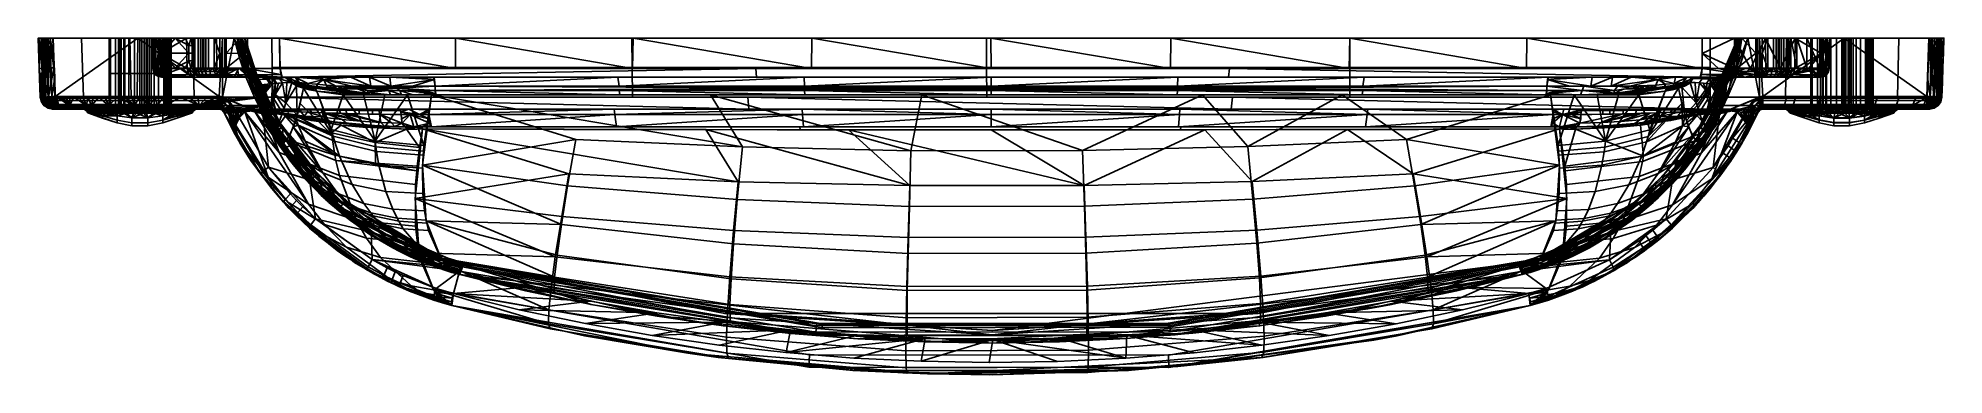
# Model space of a CAD drawing. Extents: x -48 to 59, y -19 to 0.
import ezdxf

# ---------------------------------------------------------------- set-up
doc = ezdxf.new("R2010")
doc.units = 0
doc.header["$MEASUREMENT"] = 0
doc.layers.add('IGES LEVEL 0', color=7, linetype='CONTINUOUS')

msp = doc.modelspace()

# ---------------------------------------------------------------- linework, layer by layer
at = {"layer": 'IGES LEVEL 0'}
for points in [[(-48.08, 0.05, 1.76), (-48.08, 0.05, 1.76), (-48.11, 0.05, 3), (-48.08, -1.07, 3)], [(-47.86, -1.62, 6.72), (-47.86, -1.62, 6.72), (-48.06, -1.66, 3), (-48.11, 0.05, 3)], [(-47.86, -1.62, 6.72), (-47.86, -1.62, 6.72), (-48.11, 0.05, 3), (-47.92, 0.05, 6.71)], [(-42.49, 0.05, 0), (-42.49, 0.05, 0), (-48.11, 0.05, 3), (-47.95, 0.05, 0.6)], [(-44.11, 0.05, 6), (-44.11, 0.05, 6), (-47.91, 0.05, 6.81), (-48.11, 0.05, 3)], [(-48.11, 0.05, 3), (-48.11, 0.05, 3), (-42.36, 0.05, 4.25), (-44.11, 0.05, 6)], [(-48.11, 0.05, 3), (-48.11, 0.05, 3), (-42.49, 0.05, 0), (-39.36, 0.05, 3.3)], [(-39.36, 0.05, 3.3), (-39.36, 0.05, 3.3), (-42.36, 0.05, 4.25), (-48.11, 0.05, 3)], [(-48.08, 0.05, 1.76), (-48.08, 0.05, 1.76), (-48.08, -1.07, 3), (-48.04, -2.2, 3)], [(-48.08, 0.05, 1.76), (-48.08, 0.05, 1.76), (-47.92, -0.91, 0.6), (-47.95, 0.05, 0.6)], [(-48.08, 0.05, 1.76), (-48.08, 0.05, 1.76), (-47.89, -1.87, 0.6), (-47.92, -0.91, 0.6)], [(-47.89, -1.87, 0.6), (-47.89, -1.87, 0.6), (-48.08, 0.05, 1.76), (-48.04, -2.2, 3)], [(-47.92, -0.91, 0.6), (-47.92, -0.91, 0.6), (-47.95, 0.05, 0.6), (-47.93, 0.05, 0.49)], [(-47.95, 0.05, 0.6), (-47.95, 0.05, 0.6), (-47.26, 0.05, 0), (-42.49, 0.05, 0)], [(-47.78, -3.27, 0.41), (-47.78, -3.27, 0.41), (-47.93, 0.05, 0.49), (-47.88, 0.05, 0.38)], [(-47.93, 0.05, 0.49), (-47.93, 0.05, 0.49), (-47.89, -1.87, 0.6), (-47.92, -0.91, 0.6)], [(-47.93, 0.05, 0.49), (-47.93, 0.05, 0.49), (-47.86, -2.57, 0.6), (-47.89, -1.87, 0.6)], [(-47.93, 0.05, 0.49), (-47.93, 0.05, 0.49), (-47.78, -3.27, 0.41), (-47.86, -2.57, 0.6)], [(-47.86, -1.62, 6.72), (-47.92, 0.05, 6.71), (-47.28, 0.05, 10.57), (-47.22, -1.62, 10.57)], [(-42.36, 0.05, 7.75), (-42.36, 0.05, 7.75), (-47.28, 0.05, 10.57), (-47.91, 0.05, 6.81)], [(-47.91, 0.05, 6.81), (-47.91, 0.05, 6.81), (-44.11, 0.05, 6), (-42.36, 0.05, 7.75)], [(-47.78, -3.27, 0.41), (-47.78, -3.27, 0.41), (-47.88, 0.05, 0.38), (-47.82, 0.05, 0.28)], [(-47.82, 0.05, 0.28), (-47.82, 0.05, 0.28), (-47.67, -3.27, 0.24), (-47.78, -3.27, 0.41)], [(-47.67, -3.27, 0.24), (-47.67, -3.27, 0.24), (-47.82, 0.05, 0.28), (-47.74, 0.05, 0.19)], [(-47.74, 0.05, 0.19), (-47.74, 0.05, 0.19), (-47.52, -3.26, 0.11), (-47.67, -3.27, 0.24)], [(-47.52, -3.26, 0.11), (-47.52, -3.26, 0.11), (-47.74, 0.05, 0.19), (-47.65, 0.05, 0.12)], [(-47.52, -3.26, 0.11), (-47.52, -3.26, 0.11), (-47.65, 0.05, 0.12), (-47.54, 0.05, 0.06)], [(-47.54, 0.05, 0.06), (-47.54, 0.05, 0.06), (-47.34, -3.25, 0.03), (-47.52, -3.26, 0.11)], [(-47.34, -3.25, 0.03), (-47.34, -3.25, 0.03), (-47.54, 0.05, 0.06), (-47.43, 0.05, 0.02)], [(-47.43, 0.05, 0.02), (-47.43, 0.05, 0.02), (-47.22, -1.06, 0), (-47.18, -2.15, 0)], [(-47.43, 0.05, 0.02), (-47.43, 0.05, 0.02), (-47.26, 0.05, 0), (-47.22, -1.06, 0)], [(-47.43, 0.05, 0.02), (-47.43, 0.05, 0.02), (-47.18, -2.15, 0), (-47.34, -3.25, 0.03)], [(-47.17, -3.27, 10.57), (-47.28, 0.05, 10.57), (-45.67, 0.05, 14.91), (-45.56, -3.27, 14.88)], [(-47.28, 0.05, 10.57), (-47.28, 0.05, 10.57), (-39.36, 0.05, 11.31), (-41.12, 0.05, 15.56)], [(-41.12, 0.05, 15.56), (-41.12, 0.05, 15.56), (-44.86, 0.05, 16.27), (-47.28, 0.05, 10.57)], [(-42.36, 0.05, 7.75), (-42.36, 0.05, 7.75), (-39.36, 0.05, 11.31), (-47.28, 0.05, 10.57)], [(-42.49, 0.05, 0), (-42.49, 0.05, 0), (-47.26, 0.05, 0), (-47.15, -3.25, 0)], [(-42.49, 0.05, 0), (-42.49, 0.05, 0), (-47.15, -3.25, 0), (-42.53, -3.25, 0)], [(-45.56, -3.27, 14.88), (-45.67, 0.05, 14.91), (-42.95, 0.05, 18.65), (-42.86, -3.27, 18.59)], [(-44.86, 0.05, 16.27), (-44.86, 0.05, 16.27), (-41.54, 0.05, 16.1), (-41.23, 0.05, 17.83)], [(-44.86, 0.05, 16.27), (-44.86, 0.05, 16.27), (-41.25, 0.05, 15.69), (-41.54, 0.05, 16.1)], [(-44.86, 0.05, 16.27), (-44.86, 0.05, 16.27), (-41.12, 0.05, 15.56), (-41.25, 0.05, 15.69)], [(-41.23, 0.05, 17.83), (-41.23, 0.05, 17.83), (-40.56, 0.05, 20.73), (-44.86, 0.05, 16.27)], [(-44.11, 0.05, 6), (-44.11, -1.95, 6), (-44.1, -1.95, 5.81), (-44.1, 0.05, 5.81)], [(-44.1, 0.05, 6.21), (-44.1, -3.95, 6.21), (-44.11, -3.95, 6), (-44.11, 0.05, 6)], [(-44.1, 0.05, 5.81), (-44.1, -1.95, 5.81), (-44.04, -1.95, 5.51), (-44.04, 0.05, 5.51)], [(-44.04, 0.05, 6.5), (-44.04, -3.95, 6.5), (-44.1, -3.95, 6.21), (-44.1, 0.05, 6.21)], [(-44.04, 0.05, 5.51), (-44.04, -1.95, 5.51), (-43.74, -1.95, 4.91), (-43.74, 0.05, 4.91)], [(-43.75, 0.05, 7.07), (-43.75, -3.95, 7.07), (-44.04, -3.95, 6.5), (-44.04, 0.05, 6.5)], [(-43.58, 0.05, 7.26), (-43.58, -3.95, 7.26), (-43.75, -3.95, 7.07), (-43.75, 0.05, 7.07)], [(-43.74, 0.05, 4.91), (-43.74, -1.95, 4.91), (-43.57, -1.95, 4.73), (-43.57, 0.05, 4.73)], [(-43.47, 0.05, 7.35), (-43.47, -3.95, 7.35), (-43.58, -3.95, 7.26), (-43.58, 0.05, 7.26)], [(-43.57, 0.05, 4.73), (-43.57, -1.95, 4.73), (-43.47, -1.95, 4.65), (-43.47, 0.05, 4.65)], [(-43.47, 0.05, 4.65), (-43.47, -1.95, 4.65), (-43.43, -1.95, 4.61), (-43.43, 0.05, 4.61)], [(-43.44, 0.05, 7.38), (-43.44, -3.95, 7.38), (-43.47, -3.95, 7.35), (-43.47, 0.05, 7.35)], [(-43.28, 0.05, 7.49), (-43.28, -3.95, 7.49), (-43.44, -3.95, 7.38), (-43.44, 0.05, 7.38)], [(-43.43, 0.05, 4.61), (-43.43, -1.95, 4.61), (-43.23, -1.95, 4.48), (-43.23, 0.05, 4.48)], [(-42.99, 0.05, 7.63), (-42.99, -3.95, 7.63), (-43.28, -3.95, 7.49), (-43.28, 0.05, 7.49)], [(-43.23, 0.05, 4.48), (-43.23, -1.95, 4.48), (-42.67, -1.95, 4.28), (-42.67, 0.05, 4.28)], [(-42.37, 0.05, 7.75), (-42.37, -3.95, 7.75), (-42.99, -3.95, 7.63), (-42.99, 0.05, 7.63)], [(-42.86, -3.27, 18.59), (-42.95, 0.05, 18.65), (-39.39, 0.05, 21.49), (-39.31, -3.27, 21.4)], [(-42.67, 0.05, 4.28), (-42.67, -1.95, 4.28), (-42.27, -1.95, 4.25), (-42.27, 0.05, 4.25)], [(-42.49, 0.05, 0), (-42.49, 0.05, 0), (-42.53, -3.25, 0), (-37.91, -3.25, 0)], [(-39.36, 0.05, 3.3), (-39.36, 0.05, 3.3), (-42.49, 0.05, 0), (-37.71, 0.05, 0)], [(-37.91, -3.25, 0), (-37.91, -3.25, 0), (-37.71, 0.05, 0), (-42.49, 0.05, 0)], [(-42.14, 0.05, 7.74), (-42.14, -3.95, 7.74), (-42.37, -3.95, 7.75), (-42.37, 0.05, 7.75)], [(-42.36, 0.05, 7.75), (-42.36, 0.05, 7.75), (-39.36, 0.05, 7.31), (-39.36, 0.05, 11.31)], [(-39.36, 0.05, 7.31), (-39.36, 0.05, 7.31), (-42.36, 0.05, 7.75), (-40.61, 0.05, 6)], [(-39.36, 0.05, 3.3), (-39.36, 0.05, 3.3), (-40.61, 0.05, 6), (-42.36, 0.05, 4.25)], [(-42.27, 0.05, 4.25), (-42.27, -1.95, 4.25), (-42.02, -1.95, 4.28), (-42.02, 0.05, 4.28)], [(-42.02, 0.05, 7.72), (-42.02, -3.95, 7.72), (-42.14, -3.95, 7.74), (-42.14, 0.05, 7.74)], [(-42.02, 0.05, 4.28), (-42.02, -1.95, 4.28), (-41.85, -1.95, 4.33), (-41.85, 0.05, 4.33)], [(-41.96, 0.05, 7.7), (-41.96, -3.95, 7.7), (-42.02, -3.95, 7.72), (-42.02, 0.05, 7.72)], [(-41.73, 0.05, 7.63), (-41.73, -3.95, 7.63), (-41.96, -3.95, 7.7), (-41.96, 0.05, 7.7)], [(-41.85, 0.05, 4.33), (-41.85, -1.95, 4.33), (-41.57, -1.95, 4.44), (-41.57, 0.05, 4.44)], [(-41.32, 0.05, 7.41), (-41.32, -3.95, 7.41), (-41.73, -3.95, 7.63), (-41.73, 0.05, 7.63)], [(-41.62, -1.66, 16.4), (-41.62, -1.66, 16.4), (-41.68, 0.05, 16.58), (-41.54, 0.05, 16.1)], [(-41.64, -1.66, 16.9), (-41.64, -1.66, 16.9), (-41.65, 0.05, 17.09), (-41.68, 0.05, 16.58)], [(-41.68, 0.05, 16.58), (-41.68, 0.05, 16.58), (-41.62, -1.66, 16.4), (-41.64, -1.66, 16.9)], [(-41.49, -1.66, 17.38), (-41.49, -1.66, 17.38), (-41.46, 0.05, 17.55), (-41.65, 0.05, 17.09)], [(-41.65, 0.05, 17.09), (-41.65, 0.05, 17.09), (-41.64, -1.66, 16.9), (-41.49, -1.66, 17.38)], [(-41.54, 0.05, 16.1), (-41.54, 0.05, 16.1), (-41.43, -1.65, 15.93), (-41.62, -1.66, 16.4)], [(-41.57, 0.05, 4.44), (-41.57, -1.95, 4.44), (-41.03, -1.95, 4.87), (-41.03, 0.05, 4.87)], [(-41.43, -1.65, 15.93), (-41.43, -1.65, 15.93), (-41.54, 0.05, 16.1), (-41.25, 0.05, 15.69)], [(-41.46, 0.05, 17.55), (-41.46, 0.05, 17.55), (-41.49, -1.66, 17.38), (-41.19, -1.66, 17.79)], [(-41.21, -0.81, 17.81), (-41.21, -0.81, 17.81), (-41.23, 0.05, 17.83), (-41.46, 0.05, 17.55)], [(-41.46, 0.05, 17.55), (-41.46, 0.05, 17.55), (-41.19, -1.66, 17.79), (-41.21, -0.81, 17.81)], [(-41.43, -1.65, 15.93), (-41.43, -1.65, 15.93), (-41.25, 0.05, 15.69), (-41.23, -1, 15.66)], [(-40.98, 0.05, 7.07), (-40.98, -3.95, 7.07), (-41.32, -3.95, 7.41), (-41.32, 0.05, 7.41)], [(-41.12, 0.05, 15.56), (-41.12, 0.05, 15.56), (-41.25, 0.05, 15.69), (-41.23, -1, 15.66)], [(-41.23, -1, 15.66), (-41.23, -1, 15.66), (-41.12, -0.8, 15.56), (-41.12, 0.05, 15.56)], [(-39.74, 0.05, 19.09), (-39.74, 0.05, 19.09), (-41.21, -0.81, 17.81), (-41.23, 0.05, 17.83)], [(-40.56, 0.05, 20.73), (-40.56, 0.05, 20.73), (-41.23, 0.05, 17.83), (-38.11, 0.05, 20.15)], [(-41.21, -0.81, 17.81), (-41.21, -0.81, 17.81), (-39.74, 0.05, 19.09), (-39.7, -1.66, 19.05)], [(-41.12, -0.8, 15.56), (-41.12, -0.8, 15.56), (-41.12, 0.05, 15.56), (-40.38, 0.05, 14.65)], [(-39.62, -0.8, 13.06), (-39.62, -0.8, 13.06), (-41.12, -0.8, 15.56), (-40.38, 0.05, 14.65)], [(-41.03, 0.05, 4.87), (-41.03, -1.95, 4.87), (-40.89, -1.95, 5.05), (-40.89, 0.05, 5.05)], [(-40.87, 0.05, 6.91), (-40.87, -3.95, 6.91), (-40.98, -3.95, 7.07), (-40.98, 0.05, 7.07)], [(-40.89, 0.05, 5.05), (-40.89, -1.95, 5.05), (-40.82, -1.95, 5.18), (-40.82, 0.05, 5.18)], [(-40.82, 0.05, 6.82), (-40.82, -3.95, 6.82), (-40.87, -3.95, 6.91), (-40.87, 0.05, 6.91)], [(-40.82, 0.05, 5.18), (-40.82, -1.95, 5.18), (-40.8, -1.95, 5.22), (-40.8, 0.05, 5.22)], [(-40.79, 0.05, 6.76), (-40.79, -3.95, 6.76), (-40.82, -3.95, 6.82), (-40.82, 0.05, 6.82)], [(-40.8, 0.05, 5.22), (-40.8, -1.95, 5.22), (-40.71, -1.95, 5.42), (-40.71, 0.05, 5.42)], [(-40.7, 0.05, 6.55), (-40.7, -3.95, 6.55), (-40.79, -3.95, 6.76), (-40.79, 0.05, 6.76)], [(-40.71, 0.05, 5.42), (-40.71, 0.05, 5.42), (-40.61, -1.28, 6), (-40.61, 0.05, 6)], [(-40.61, -1.28, 6), (-40.61, -1.28, 6), (-40.71, 0.05, 5.42), (-40.71, -1.95, 5.42)], [(-40.7, 0.05, 6.55), (-40.7, 0.05, 6.55), (-40.61, 0.05, 6), (-40.61, -1.95, 6)], [(-40.61, -1.95, 6), (-40.61, -1.95, 6), (-40.7, -3.95, 6.55), (-40.7, 0.05, 6.55)], [(-40.61, 0.05, 6), (-40.61, 0.05, 6), (-39.36, 0.05, 3.3), (-39.36, 0.05, 7.31)], [(-38.11, 0.05, 20.15), (-38.11, 0.05, 20.15), (-34.94, 0.05, 23.34), (-40.56, 0.05, 20.73)], [(-39.62, -0.37, 13.06), (-39.62, -0.37, 13.06), (-40.38, 0.05, 14.65), (-39.82, 0.05, 13.61)], [(-40.38, 0.05, 14.65), (-40.38, 0.05, 14.65), (-39.62, -0.37, 13.06), (-39.62, -0.8, 13.06)], [(-39.62, -0.37, 13.06), (-39.62, -0.37, 13.06), (-39.82, 0.05, 13.61), (-39.48, 0.05, 12.49)], [(-39.7, -1.66, 19.05), (-39.74, 0.05, 19.09), (-38.06, 0.05, 20.17), (-38.03, -1.66, 20.13)], [(-39.48, 0.05, 12.49), (-39.48, 0.05, 12.49), (-39.43, -0.37, 12.2), (-39.62, -0.37, 13.06)], [(-39.43, -0.37, 12.2), (-39.43, -0.37, 12.2), (-39.48, 0.05, 12.49), (-39.36, 0.05, 11.31)], [(-39.43, -0.37, 12.2), (-39.43, -0.37, 12.2), (-39.36, 0.05, 11.31), (-39.36, -0.8, 11.31)], [(-39.31, -3.27, 21.4), (-39.39, 0.05, 21.49), (-34.94, 0.05, 23.34), (-34.89, -3.27, 23.24)], [(-39.36, 0.05, 3.3), (-39.36, -1.65, 3.3), (-39.36, -1.65, 3.18), (-39.36, 0.05, 3.18)], [(-39.36, 0.05, 3.18), (-39.36, -1.65, 3.18), (-39.34, -1.65, 3.03), (-39.34, 0.05, 3.03)], [(-39.36, 0.05, 3.3), (-39.36, 0.05, 11.31), (-39.36, -1.65, 11.31), (-39.36, -1.65, 3.3)], [(-37.71, 0.05, 0), (-37.71, 0.05, 0), (-37.86, 0.05, 1.8), (-39.36, 0.05, 3.3)], [(-39.34, 0.05, 3.03), (-39.34, -1.65, 3.03), (-39.28, -1.65, 2.8), (-39.28, 0.05, 2.8)], [(-39.28, 0.05, 2.8), (-39.28, -1.65, 2.8), (-39.09, -1.65, 2.43), (-39.09, 0.05, 2.43)], [(-39.09, 0.05, 2.43), (-39.09, -1.65, 2.43), (-38.96, -1.65, 2.27), (-38.96, 0.05, 2.27)], [(-38.96, 0.05, 2.27), (-38.96, -1.65, 2.27), (-38.85, -1.65, 2.17), (-38.85, 0.05, 2.17)], [(-38.85, 0.05, 2.17), (-38.85, -1.65, 2.17), (-38.82, -1.65, 2.14), (-38.82, 0.05, 2.14)], [(-38.82, 0.05, 2.14), (-38.82, -1.65, 2.14), (-38.76, -1.65, 2.1), (-38.76, 0.05, 2.1)], [(-38.76, 0.05, 2.1), (-38.76, -1.65, 2.1), (-38.66, -1.65, 2.03), (-38.66, 0.05, 2.03)], [(-38.66, 0.05, 2.03), (-38.66, -1.65, 2.03), (-38.51, -1.65, 1.95), (-38.51, 0.05, 1.95)], [(-38.51, 0.05, 1.95), (-38.51, -1.65, 1.95), (-38.18, -1.65, 1.83), (-38.18, 0.05, 1.83)], [(-38.18, 0.05, 1.83), (-38.18, 0.05, 1.83), (-37.86, -0.8, 1.8), (-37.86, 0.05, 1.8)], [(-37.86, -0.8, 1.8), (-37.86, -0.8, 1.8), (-38.18, 0.05, 1.83), (-38.18, -1.65, 1.83)], [(-34.94, 0.05, 23.34), (-34.94, 0.05, 23.34), (-38.11, 0.05, 20.15), (-34.49, 0.05, 21.6)], [(-38.03, -1.66, 20.13), (-38.06, 0.05, 20.17), (-36.3, 0.05, 21.01), (-36.27, -1.66, 20.96)], [(-37.91, -3.25, 0), (-37.91, -3.25, 0), (-37.71, -3.27, 0), (-37.71, 0.05, 0)], [(-37.59, 0.05, 1.8), (-37.86, 0.05, 1.8), (-37.86, -1.65, 1.8), (-37.59, -1.65, 1.8)], [(-37.5, 0.05, 1.79), (-37.5, 0.05, 1.79), (-37.59, 0.05, 1.8), (-37.86, 0.05, 1.8)], [(-37.86, 0.05, 1.8), (-37.86, 0.05, 1.8), (-36.71, 0.05, 1.65), (-37.5, 0.05, 1.79)], [(-37.86, 0.05, 1.8), (-37.86, 0.05, 1.8), (-36.46, 0.05, 1.35), (-36.71, 0.05, 1.65)], [(-36.46, 0.05, 1.35), (-36.46, 0.05, 1.35), (-37.86, 0.05, 1.8), (-37.71, 0.05, 0)], [(-37.71, 0.05, 0), (-37.71, 0.05, 0), (-36.46, 0.05, 0.37), (-36.46, 0.05, 1.35)], [(-37.71, 0.05, 0), (-37.71, 0.05, 0), (-36.89, 0.05, -0.12), (-36.46, 0.05, 0.37)], [(-37.71, 0.05, 0), (-37.71, 0.05, 0), (-37.06, 0.05, -0.12), (-36.89, 0.05, -0.12)], [(-37.06, 0.05, -0.12), (-37.06, 0.05, -0.12), (-37.71, 0.05, 0), (-37.71, -3.27, 0)], [(-37.71, -3.27, 0), (-37.71, -3.27, 0), (-35.44, -4.21, -0.41), (-37.06, 0.05, -0.12)], [(-37.59, -0.51, 1.8), (-37.59, -0.51, 1.8), (-37.59, 0.05, 1.8), (-37.5, 0.05, 1.79)], [(-37.59, -0.51, 1.8), (-37.59, -0.51, 1.8), (-37.5, 0.05, 1.79), (-37.5, -0.51, 1.79)], [(-37.5, -0.8, 1.79), (-37.5, -0.8, 1.79), (-36.71, 0.05, 1.65), (-37.5, 0.05, 1.79)], [(-37.5, -0.8, 1.79), (-37.5, -0.8, 1.79), (-36.48, -0.82, 1.6), (-36.71, 0.05, 1.65)], [(-36.76, -1.06, -0.18), (-36.76, -1.06, -0.18), (-37.06, 0.05, -0.12), (-36.89, 0.05, -0.12)], [(-36.89, 0.05, -0.12), (-36.89, 0.05, -0.12), (-34.87, -4.06, 0.07), (-34.32, -5.01, -0.03)], [(-36.89, 0.05, -0.12), (-36.89, 0.05, -0.12), (-35.37, -3.07, 0.16), (-34.87, -4.06, 0.07)], [(-36.89, 0.05, -0.12), (-36.89, 0.05, -0.12), (-35.79, -2.06, 0.24), (-35.37, -3.07, 0.16)], [(-36.89, 0.05, -0.12), (-36.89, 0.05, -0.12), (-36.16, -1.02, 0.31), (-35.79, -2.06, 0.24)], [(-36.89, 0.05, -0.12), (-36.89, 0.05, -0.12), (-36.46, 0.05, 0.37), (-36.16, -1.02, 0.31)], [(-36.89, 0.05, -0.12), (-36.89, 0.05, -0.12), (-36.39, -2.14, -0.24), (-36.76, -1.06, -0.18)], [(-36.89, 0.05, -0.12), (-36.89, 0.05, -0.12), (-35.95, -3.19, -0.32), (-36.39, -2.14, -0.24)], [(-36.89, 0.05, -0.12), (-36.89, 0.05, -0.12), (-35.44, -4.21, -0.41), (-35.95, -3.19, -0.32)], [(-36.89, 0.05, -0.12), (-36.89, 0.05, -0.12), (-34.87, -5.21, -0.51), (-35.44, -4.21, -0.41)], [(-34.87, -5.21, -0.51), (-34.87, -5.21, -0.51), (-36.89, 0.05, -0.12), (-34.32, -5.01, -0.03)], [(-36.6, -0.38, 1.63), (-36.6, -0.38, 1.63), (-36.6, 0.05, 1.6), (-36.71, 0.05, 1.65)], [(-36.03, -1.61, 1.45), (-36.03, -1.61, 1.45), (-36.47, 0.05, 1.45), (-36.6, 0.05, 1.6)], [(-36.6, 0.05, 1.6), (-36.6, 0.05, 1.6), (-36.2, -1.68, 1.55), (-36.03, -1.61, 1.45)], [(-36.6, 0.05, 1.6), (-36.6, 0.05, 1.6), (-36.34, -1.25, 1.58), (-36.2, -1.68, 1.55)], [(-36.6, 0.05, 1.6), (-36.6, 0.05, 1.6), (-36.48, -0.82, 1.6), (-36.34, -1.25, 1.58)], [(-36.6, 0.05, 1.6), (-36.6, 0.05, 1.6), (-36.6, -0.38, 1.63), (-36.48, -0.82, 1.6)], [(-36.35, -0.36, 1.33), (-36.35, -0.36, 1.33), (-36.46, 0.05, 1.35), (-36.47, 0.05, 1.45)], [(-36.47, 0.05, 1.45), (-36.47, 0.05, 1.45), (-36.23, -0.77, 1.31), (-36.35, -0.36, 1.33)], [(-36.47, 0.05, 1.45), (-36.47, 0.05, 1.45), (-36.11, -1.18, 1.28), (-36.23, -0.77, 1.31)], [(-36.47, 0.05, 1.45), (-36.47, 0.05, 1.45), (-35.97, -1.58, 1.26), (-36.11, -1.18, 1.28)], [(-36.47, 0.05, 1.45), (-36.47, 0.05, 1.45), (-36.03, -1.61, 1.45), (-35.97, -1.58, 1.26)], [(-35.6, -2.54, 0.76), (-35.6, -2.54, 0.76), (-36.46, 0.05, 1.35), (-35.97, -1.58, 1.26)], [(-35.6, -2.54, 0.76), (-35.6, -2.54, 0.76), (-36.46, 0.05, 0.37), (-36.46, 0.05, 1.35)], [(-35.6, -2.54, 0.56), (-35.6, -2.54, 0.56), (-36.16, -1.02, 0.31), (-36.46, 0.05, 0.37)], [(-36.46, 0.05, 0.37), (-36.46, 0.05, 0.37), (-35.6, -2.54, 0.76), (-35.6, -2.54, 0.56)], [(-36.27, -1.66, 20.96), (-36.3, 0.05, 21.01), (-34.5, 0.05, 21.59), (-34.48, -1.66, 21.54)], [(-34.92, -1.61, 23.29), (-34.94, 0.05, 23.34), (-14.63, 0.05, 27.23), (-14.61, -1.61, 27.17)], [(-34.94, 0.05, 23.34), (-34.94, 0.05, 23.34), (-34.49, 0.05, 21.6), (-29.54, 0.05, 22.79)], [(-29.54, 0.05, 22.79), (-29.54, 0.05, 22.79), (-29.24, 0.05, 24.71), (-34.94, 0.05, 23.34)], [(-34.48, -1.66, 21.54), (-34.5, 0.05, 21.59), (-34.5, 0.05, 21.6), (-34.47, -1.66, 21.54)], [(-34.47, -1.66, 21.54), (-34.5, 0.05, 21.6), (-34.49, 0.05, 21.6), (-34.47, -1.66, 21.54)], [(-24.57, -1.66, 23.77), (-24.57, -1.66, 23.77), (-34.46, -1.66, 21.54), (-34.49, 0.05, 21.6)], [(-24.57, -1.66, 23.77), (-24.57, -1.66, 23.77), (-34.49, 0.05, 21.6), (-24.57, 0.05, 23.83)], [(-34.47, -1.66, 21.54), (-34.49, 0.05, 21.6), (-34.49, 0.05, 21.6), (-34.47, -1.66, 21.54)], [(-29.24, 0.05, 24.71), (-29.24, 0.05, 24.71), (-29.54, 0.05, 22.79), (-24.57, 0.05, 23.83)], [(-29.24, 0.05, 24.71), (-29.24, 0.05, 24.71), (-24.57, 0.05, 23.83), (-19.57, 0.05, 24.71)], [(-19.57, 0.05, 24.71), (-19.57, 0.05, 24.71), (-23.5, 0.05, 25.86), (-29.24, 0.05, 24.71)], [(-24.57, 0.05, 23.83), (-24.57, 0.05, 23.83), (-14.58, -1.66, 25.36), (-24.57, -1.66, 23.77)], [(-14.58, -1.66, 25.36), (-14.58, -1.66, 25.36), (-24.57, 0.05, 23.83), (-14.55, 0.05, 25.42)], [(-19.57, 0.05, 24.71), (-19.57, 0.05, 24.71), (-17.72, 0.05, 26.81), (-23.5, 0.05, 25.86)], [(-17.72, 0.05, 26.81), (-17.72, 0.05, 26.81), (-19.57, 0.05, 24.71), (-14.55, 0.05, 25.42)], [(-14.55, 0.05, 25.42), (-14.55, 0.05, 25.42), (-11.91, 0.05, 27.55), (-17.72, 0.05, 26.81)], [(-14.61, -1.61, 27.17), (-14.63, 0.05, 27.23), (5.38, 0.05, 28.5), (5.39, -1.61, 28.44)], [(-14.55, 0.05, 25.42), (-14.55, 0.05, 25.42), (-4.49, -1.66, 26.32), (-14.58, -1.66, 25.36)], [(-4.49, -1.66, 26.32), (-4.49, -1.66, 26.32), (-14.55, 0.05, 25.42), (-4.48, 0.05, 26.38)], [(-11.91, 0.05, 27.55), (-11.91, 0.05, 27.55), (-14.55, 0.05, 25.42), (-9.52, 0.05, 25.98)], [(-9.52, 0.05, 25.98), (-9.52, 0.05, 25.98), (-6.07, 0.05, 28.08), (-11.91, 0.05, 27.55)], [(-6.07, 0.05, 28.08), (-6.07, 0.05, 28.08), (-9.52, 0.05, 25.98), (-4.48, 0.05, 26.38)], [(-6.07, 0.05, 28.08), (-6.07, 0.05, 28.08), (-4.48, 0.05, 26.38), (0.57, 0.05, 26.62)], [(0.57, 0.05, 26.62), (0.57, 0.05, 26.62), (-0.22, 0.05, 28.39), (-6.07, 0.05, 28.08)], [(-4.48, 0.05, 26.38), (-4.48, 0.05, 26.38), (5.65, -1.66, 26.64), (-4.49, -1.66, 26.32)], [(5.65, -1.66, 26.64), (5.65, -1.66, 26.64), (-4.48, 0.05, 26.38), (5.63, 0.05, 26.7)], [(-0.22, 0.05, 28.39), (-0.22, 0.05, 28.39), (0.57, 0.05, 26.62), (5.63, 0.05, 26.7)], [(5.63, 0.05, 26.7), (5.63, 0.05, 26.7), (5.64, 0.05, 28.5), (-0.22, 0.05, 28.39)], [(5.39, -1.61, 28.44), (5.38, 0.05, 28.5), (25.87, 0.05, 27.23), (25.88, -1.61, 27.17)], [(5.63, 0.05, 26.7), (5.63, 0.05, 26.7), (15.76, -1.66, 26.32), (5.65, -1.66, 26.64)], [(15.76, -1.66, 26.32), (15.76, -1.66, 26.32), (5.63, 0.05, 26.7), (15.78, 0.05, 26.38)], [(11.49, 0.05, 28.39), (11.49, 0.05, 28.39), (5.63, 0.05, 26.7), (10.71, 0.05, 26.62)], [(5.63, 0.05, 26.7), (5.63, 0.05, 26.7), (11.49, 0.05, 28.39), (5.64, 0.05, 28.5)], [(17.34, 0.05, 28.08), (17.34, 0.05, 28.08), (10.71, 0.05, 26.62), (15.78, 0.05, 26.38)], [(10.71, 0.05, 26.62), (10.71, 0.05, 26.62), (17.34, 0.05, 28.08), (11.49, 0.05, 28.39)], [(15.78, 0.05, 26.38), (15.78, 0.05, 26.38), (25.83, -1.66, 25.36), (15.76, -1.66, 26.32)], [(25.83, -1.66, 25.36), (25.83, -1.66, 25.36), (15.78, 0.05, 26.38), (25.87, 0.05, 25.42)], [(17.34, 0.05, 28.08), (17.34, 0.05, 28.08), (15.78, 0.05, 26.38), (20.84, 0.05, 25.98)], [(20.84, 0.05, 25.98), (20.84, 0.05, 25.98), (23.18, 0.05, 27.55), (17.34, 0.05, 28.08)], [(23.18, 0.05, 27.55), (23.18, 0.05, 27.55), (20.84, 0.05, 25.98), (25.87, 0.05, 25.42)], [(25.87, 0.05, 25.42), (25.87, 0.05, 25.42), (28.99, 0.05, 26.81), (23.18, 0.05, 27.55)], [(25.87, 0.05, 25.42), (25.87, 0.05, 25.42), (35.84, -1.66, 23.77), (25.83, -1.66, 25.36)], [(35.84, -1.66, 23.77), (35.84, -1.66, 23.77), (25.87, 0.05, 25.42), (35.86, 0.05, 23.83)], [(25.88, -1.61, 27.17), (25.87, 0.05, 27.23), (46.21, 0.05, 23.34), (46.21, -1.61, 23.28)], [(28.99, 0.05, 26.81), (28.99, 0.05, 26.81), (25.87, 0.05, 25.42), (30.88, 0.05, 24.7)], [(30.88, 0.05, 24.7), (30.88, 0.05, 24.7), (34.77, 0.05, 25.86), (28.99, 0.05, 26.81)], [(40.51, 0.05, 24.71), (40.51, 0.05, 24.71), (30.88, 0.05, 24.7), (35.86, 0.05, 23.83)], [(30.88, 0.05, 24.7), (30.88, 0.05, 24.7), (40.51, 0.05, 24.71), (34.77, 0.05, 25.86)], [(35.86, 0.05, 23.83), (35.86, 0.05, 23.83), (45.76, -1.66, 21.54), (35.84, -1.66, 23.77)], [(35.86, 0.05, 23.83), (35.86, 0.05, 23.83), (45.76, 0.05, 21.6), (45.76, -1.66, 21.54)], [(40.51, 0.05, 24.71), (40.51, 0.05, 24.71), (35.86, 0.05, 23.83), (40.82, 0.05, 22.79)], [(40.82, 0.05, 22.79), (40.82, 0.05, 22.79), (46.21, 0.05, 23.34), (40.51, 0.05, 24.71)], [(46.21, 0.05, 23.34), (46.21, 0.05, 23.34), (40.82, 0.05, 22.79), (45.76, 0.05, 21.6)], [(47.76, 0.05, 0.21), (47.76, 0.05, 0.21), (45.59, -5.01, -0.03), (46.15, -4.06, 0.07)], [(46.15, -5.21, -0.51), (46.15, -5.21, -0.51), (45.59, -5.01, -0.03), (47.76, 0.05, 0.21)], [(47.57, 0.05, 21.01), (47.57, 0.05, 21.01), (45.76, -0.81, 21.57), (45.76, 0.05, 21.6)], [(47.59, -1.66, 20.93), (47.59, -1.66, 20.93), (45.76, -0.81, 21.57), (47.57, 0.05, 21.01)], [(51.83, 0.05, 20.73), (51.83, 0.05, 20.73), (45.76, 0.05, 21.6), (49.37, 0.05, 20.15)], [(45.76, 0.05, 21.6), (45.76, 0.05, 21.6), (51.83, 0.05, 20.73), (46.21, 0.05, 23.34)], [(47.76, 0.05, 0.21), (47.76, 0.05, 0.21), (46.15, -4.06, 0.07), (46.64, -3.07, 0.16)], [(47.76, 0.05, 0.21), (47.76, 0.05, 0.21), (46.72, -4.21, -0.41), (46.15, -5.21, -0.51)], [(46.2, -3.27, 23.23), (46.21, 0.05, 23.34), (50.5, 0.05, 21.58), (50.46, -3.27, 21.47)], [(47.76, 0.05, 0.21), (47.76, 0.05, 0.21), (46.64, -3.07, 0.16), (47.07, -2.06, 0.24)], [(47.76, 0.05, 0.21), (47.76, 0.05, 0.21), (47.22, -3.19, -0.32), (46.72, -4.21, -0.41)], [(48.99, -3.27, 0), (48.99, -3.27, 0), (48.33, 0.05, -0.12), (46.72, -4.21, -0.41)], [(46.88, -2.53, 0.76), (46.88, -2.53, 0.76), (47.73, 0.05, 1.35), (47.73, 0.05, 0.37)], [(46.88, -2.53, 0.97), (46.88, -2.53, 0.97), (47.24, -1.58, 1.26), (47.73, 0.05, 1.35)], [(46.88, -2.53, 0.56), (46.88, -2.53, 0.56), (47.73, 0.05, 0.37), (47.43, -1.02, 0.31)], [(47.73, 0.05, 1.35), (47.73, 0.05, 1.35), (46.88, -2.53, 0.76), (46.88, -2.53, 0.97)], [(47.73, 0.05, 0.37), (47.73, 0.05, 0.37), (46.88, -2.53, 0.56), (46.88, -2.53, 0.76)], [(47.76, 0.05, 0.21), (47.76, 0.05, 0.21), (47.07, -2.06, 0.24), (47.43, -1.02, 0.31)], [(47.76, 0.05, 0.21), (47.76, 0.05, 0.21), (47.66, -2.14, -0.24), (47.22, -3.19, -0.32)], [(47.75, 0.05, 1.45), (47.75, 0.05, 1.45), (47.38, -1.18, 1.28), (47.24, -1.58, 1.26)], [(47.75, 0.05, 1.45), (47.75, 0.05, 1.45), (47.24, -1.58, 1.26), (47.45, -1.19, 1.48)], [(47.75, 0.05, 1.45), (47.75, 0.05, 1.45), (47.51, -0.77, 1.31), (47.38, -1.18, 1.28)], [(47.43, -1.02, 0.31), (47.43, -1.02, 0.31), (47.73, 0.05, 0.37), (47.76, 0.05, 0.21)], [(47.75, 0.05, 1.45), (47.75, 0.05, 1.45), (47.45, -1.19, 1.48), (47.58, -0.76, 1.5)], [(47.75, 0.05, 1.45), (47.75, 0.05, 1.45), (47.62, -0.36, 1.33), (47.51, -0.77, 1.31)], [(47.57, 0.05, 21.01), (47.57, 0.05, 21.01), (48.48, -1.66, 20.55), (47.59, -1.66, 20.93)], [(48.48, -1.66, 20.55), (48.48, -1.66, 20.55), (47.57, 0.05, 21.01), (49.33, 0.05, 20.17)], [(47.75, 0.05, 1.45), (47.75, 0.05, 1.45), (47.58, -0.76, 1.5), (47.7, -0.33, 1.52)], [(47.62, -0.36, 1.33), (47.62, -0.36, 1.33), (47.75, 0.05, 1.45), (47.73, 0.05, 1.35)], [(47.76, 0.05, 0.21), (47.76, 0.05, 0.21), (48.03, -1.06, -0.18), (47.66, -2.14, -0.24)], [(47.7, -0.33, 1.52), (47.7, -0.33, 1.52), (47.88, 0.05, 1.61), (47.75, 0.05, 1.45)], [(47.88, 0.05, 1.61), (47.88, 0.05, 1.61), (47.7, -0.33, 1.52), (47.78, -0.35, 1.59)], [(47.72, -1.65, 1.6), (47.72, -1.65, 1.6), (47.98, 0.05, 1.65), (47.75, -0.82, 1.6)], [(48.77, -0.8, 1.79), (48.77, -0.8, 1.79), (47.98, 0.05, 1.65), (47.72, -1.65, 1.6)], [(48.99, 0.05, 0), (48.99, 0.05, 0), (47.73, 0.05, 0.37), (47.76, 0.05, 0.21)], [(48.99, 0.05, 0), (48.99, 0.05, 0), (47.73, 0.05, 1.35), (47.73, 0.05, 0.37)], [(49.14, 0.05, 1.8), (49.14, 0.05, 1.8), (47.98, 0.05, 1.65), (47.73, 0.05, 1.35)], [(47.73, 0.05, 1.35), (47.73, 0.05, 1.35), (48.99, 0.05, 0), (49.14, 0.05, 1.8)], [(48.03, -1.06, -0.18), (48.03, -1.06, -0.18), (47.76, 0.05, 0.21), (48.33, 0.05, -0.12)], [(47.76, 0.05, 0.21), (47.76, 0.05, 0.21), (48.33, 0.05, -0.12), (48.99, 0.05, 0)], [(47.78, -0.35, 1.59), (47.78, -0.35, 1.59), (47.98, 0.05, 1.65), (47.88, 0.05, 1.61)], [(47.78, -0.35, 1.59), (47.78, -0.35, 1.59), (47.87, -0.38, 1.63), (47.98, 0.05, 1.65)], [(48.77, -0.8, 1.79), (48.77, -0.8, 1.79), (48.77, 0.05, 1.79), (47.98, 0.05, 1.65)], [(49.14, 0.05, 1.8), (49.14, 0.05, 1.8), (48.77, 0.05, 1.79), (47.98, 0.05, 1.65)], [(48.99, -3.27, 0), (48.99, -3.27, 0), (48.99, 0.05, 0), (48.33, 0.05, -0.12)], [(49.33, 0.05, 20.17), (49.33, 0.05, 20.17), (49.34, -1.66, 20.1), (48.48, -1.66, 20.55)], [(48.87, -0.51, 1.8), (48.87, -0.51, 1.8), (48.77, 0.05, 1.79), (48.87, 0.05, 1.8)], [(48.87, -0.51, 1.8), (48.87, -0.51, 1.8), (48.77, -0.51, 1.79), (48.77, 0.05, 1.79)], [(49.14, 0.05, 1.8), (49.14, 0.05, 1.8), (48.87, 0.05, 1.8), (48.77, 0.05, 1.79)], [(49.14, 0.05, 1.8), (48.87, 0.05, 1.8), (48.87, -1.65, 1.8), (49.14, -1.65, 1.8)], [(48.99, 0.05, 0), (48.99, 0.05, 0), (50.64, 0.05, 3.3), (49.14, 0.05, 1.8)], [(50.64, 0.05, 3.3), (50.64, 0.05, 3.3), (48.99, 0.05, 0), (53.76, 0.05, 0)], [(48.99, 0.05, 0), (48.99, 0.05, 0), (48.99, -3.27, 0), (49.18, -3.25, 0)], [(49.18, -3.25, 0), (49.18, -3.25, 0), (53.76, 0.05, 0), (48.99, 0.05, 0)], [(49.45, 0.05, 1.83), (49.45, 0.05, 1.83), (49.14, 0.05, 1.8), (49.14, -0.8, 1.8)], [(49.14, -0.8, 1.8), (49.14, -0.8, 1.8), (49.45, -1.65, 1.83), (49.45, 0.05, 1.83)], [(53.76, 0.05, 0), (53.76, 0.05, 0), (49.18, -3.25, 0), (53.8, -3.25, 0)], [(49.33, 0.05, 20.17), (49.33, 0.05, 20.17), (50.17, -1.66, 19.6), (49.34, -1.66, 20.1)], [(50.17, -1.66, 19.6), (50.17, -1.66, 19.6), (49.33, 0.05, 20.17), (51, 0.05, 19.1)], [(51.83, 0.05, 20.73), (51.83, 0.05, 20.73), (49.37, 0.05, 20.15), (52.5, 0.05, 17.83)], [(49.78, -1.65, 1.95), (49.78, 0.05, 1.95), (49.45, 0.05, 1.83), (49.45, -1.65, 1.83)], [(49.93, -1.65, 2.03), (49.93, 0.05, 2.03), (49.78, 0.05, 1.95), (49.78, -1.65, 1.95)], [(50.03, -1.65, 2.1), (50.03, 0.05, 2.1), (49.93, 0.05, 2.03), (49.93, -1.65, 2.03)], [(50.09, -1.65, 2.14), (50.09, 0.05, 2.14), (50.03, 0.05, 2.1), (50.03, -1.65, 2.1)], [(50.12, -1.65, 2.17), (50.12, 0.05, 2.17), (50.09, 0.05, 2.14), (50.09, -1.65, 2.14)], [(50.23, -1.65, 2.27), (50.23, 0.05, 2.27), (50.12, 0.05, 2.17), (50.12, -1.65, 2.17)], [(51, 0.05, 19.1), (51, 0.05, 19.1), (50.97, -1.66, 19.05), (50.17, -1.66, 19.6)], [(50.36, -1.65, 2.43), (50.36, 0.05, 2.43), (50.23, 0.05, 2.27), (50.23, -1.65, 2.27)], [(50.55, -1.65, 2.8), (50.55, 0.05, 2.8), (50.36, 0.05, 2.43), (50.36, -1.65, 2.43)], [(50.46, -3.27, 21.47), (50.5, 0.05, 21.58), (54.14, 0.05, 18.74), (54.08, -3.27, 18.64)], [(50.61, -1.65, 3.03), (50.61, 0.05, 3.03), (50.55, 0.05, 2.8), (50.55, -1.65, 2.8)], [(50.63, -1.65, 3.18), (50.63, 0.05, 3.18), (50.61, 0.05, 3.03), (50.61, -1.65, 3.03)], [(50.64, -1.65, 3.3), (50.64, 0.05, 3.3), (50.63, 0.05, 3.18), (50.63, -1.65, 3.18)], [(50.75, -1.65, 12.49), (50.75, -1.65, 12.49), (50.64, 0.05, 11.31), (50.75, 0.05, 12.49)], [(50.75, -1.65, 12.49), (50.75, -1.65, 12.49), (50.64, -1.65, 11.31), (50.64, 0.05, 11.31)], [(50.64, 0.05, 11.31), (50.64, 0.05, 3.3), (50.64, -1.65, 3.3), (50.64, -1.65, 11.31)], [(51.89, 0.05, 6), (51.89, 0.05, 6), (50.64, 0.05, 7.31), (50.64, 0.05, 3.3)], [(53.64, 0.05, 7.75), (53.64, 0.05, 7.75), (50.64, 0.05, 11.31), (50.64, 0.05, 7.31)], [(58.55, 0.05, 10.57), (58.55, 0.05, 10.57), (52.39, 0.05, 15.56), (50.64, 0.05, 11.31)], [(50.64, 0.05, 7.31), (50.64, 0.05, 7.31), (51.89, 0.05, 6), (53.64, 0.05, 7.75)], [(50.64, 0.05, 3.3), (50.64, 0.05, 3.3), (53.64, 0.05, 4.25), (51.89, 0.05, 6)], [(58.55, 0.05, 10.57), (58.55, 0.05, 10.57), (50.64, 0.05, 11.31), (53.64, 0.05, 7.75)], [(50.64, 0.05, 3.3), (50.64, 0.05, 3.3), (53.76, 0.05, 0), (59.39, 0.05, 3)], [(59.39, 0.05, 3), (59.39, 0.05, 3), (53.64, 0.05, 4.25), (50.64, 0.05, 3.3)], [(51.09, -1.65, 13.61), (51.09, -1.65, 13.61), (50.75, 0.05, 12.49), (51.09, 0.05, 13.61)], [(50.75, 0.05, 12.49), (50.75, 0.05, 12.49), (51.09, -1.65, 13.61), (50.75, -1.65, 12.49)], [(52.48, -0.81, 17.81), (52.48, -0.81, 17.81), (50.97, -1.66, 19.05), (51, 0.05, 19.1)], [(51, 0.05, 19.1), (51, 0.05, 19.1), (52.5, 0.05, 17.83), (52.48, -0.81, 17.81)], [(51.65, -1.65, 14.65), (51.65, -1.65, 14.65), (51.09, 0.05, 13.61), (51.65, 0.05, 14.65)], [(51.09, 0.05, 13.61), (51.09, 0.05, 13.61), (51.65, -1.65, 14.65), (51.09, -1.65, 13.61)], [(52.39, -1.65, 15.56), (52.39, -1.65, 15.56), (51.65, 0.05, 14.65), (52.39, 0.05, 15.56)], [(51.65, 0.05, 14.65), (51.65, 0.05, 14.65), (52.39, -1.65, 15.56), (51.65, -1.65, 14.65)], [(52.5, 0.05, 17.83), (52.5, 0.05, 17.83), (56.13, 0.05, 16.27), (51.83, 0.05, 20.73)], [(51.89, 0.05, 6), (51.89, -3.95, 6), (51.9, -3.95, 5.81), (51.9, 0.05, 5.81)], [(51.9, 0.05, 6.21), (51.9, -3.95, 6.21), (51.89, -3.95, 6), (51.89, 0.05, 6)], [(51.9, 0.05, 5.81), (51.9, -3.95, 5.81), (51.96, -3.95, 5.51), (51.96, 0.05, 5.51)], [(51.96, 0.05, 6.5), (51.96, -3.95, 6.5), (51.9, -3.95, 6.21), (51.9, 0.05, 6.21)], [(51.96, 0.05, 5.51), (51.96, -3.95, 5.51), (52.26, -3.95, 4.91), (52.26, 0.05, 4.91)], [(52.25, 0.05, 7.07), (52.25, -3.95, 7.07), (51.96, -3.95, 6.5), (51.96, 0.05, 6.5)], [(52.42, 0.05, 7.26), (52.42, -3.95, 7.26), (52.25, -3.95, 7.07), (52.25, 0.05, 7.07)], [(52.26, 0.05, 4.91), (52.26, -3.95, 4.91), (52.43, -3.95, 4.73), (52.43, 0.05, 4.73)], [(52.39, 0.05, 15.56), (52.39, 0.05, 15.56), (52.5, -1, 15.66), (52.52, 0.05, 15.69)], [(52.5, -1, 15.66), (52.5, -1, 15.66), (52.39, 0.05, 15.56), (52.39, -0.8, 15.56)], [(56.13, 0.05, 16.27), (56.13, 0.05, 16.27), (52.52, 0.05, 15.69), (52.39, 0.05, 15.56)], [(52.39, 0.05, 15.56), (52.39, 0.05, 15.56), (58.55, 0.05, 10.57), (56.13, 0.05, 16.27)], [(52.53, 0.05, 7.35), (52.53, -3.95, 7.35), (52.42, -3.95, 7.26), (52.42, 0.05, 7.26)], [(52.43, 0.05, 4.73), (52.43, -3.95, 4.73), (52.53, -3.95, 4.65), (52.53, 0.05, 4.65)], [(52.75, 0.05, 15.97), (52.75, 0.05, 15.97), (52.48, -1.65, 15.65), (52.5, -1, 15.66)], [(52.75, 0.05, 15.97), (52.75, 0.05, 15.97), (52.77, -1.65, 16.06), (52.48, -1.65, 15.65)], [(52.49, -0.38, 17.82), (52.49, -0.38, 17.82), (52.8, 0.05, 17.42), (52.5, 0.05, 17.83)], [(52.69, -1.66, 17.51), (52.69, -1.66, 17.51), (52.8, 0.05, 17.42), (52.49, -0.38, 17.82)], [(52.75, 0.05, 15.97), (52.75, 0.05, 15.97), (52.5, -1, 15.66), (52.51, -0.47, 15.67)], [(56.13, 0.05, 16.27), (56.13, 0.05, 16.27), (52.5, 0.05, 17.83), (52.8, 0.05, 17.42)], [(52.51, -0.47, 15.67), (52.51, -0.47, 15.67), (52.52, 0.05, 15.69), (52.75, 0.05, 15.97)], [(56.13, 0.05, 16.27), (56.13, 0.05, 16.27), (52.8, 0.05, 17.42), (52.52, 0.05, 15.69)], [(52.53, 0.05, 4.65), (52.53, -3.95, 4.65), (52.57, -3.95, 4.61), (52.57, 0.05, 4.61)], [(52.56, 0.05, 7.38), (52.56, -3.95, 7.38), (52.53, -3.95, 7.35), (52.53, 0.05, 7.35)], [(52.72, 0.05, 7.49), (52.72, -3.95, 7.49), (52.56, -3.95, 7.38), (52.56, 0.05, 7.38)], [(52.57, 0.05, 4.61), (52.57, -3.95, 4.61), (52.77, -3.95, 4.48), (52.77, 0.05, 4.48)], [(52.8, 0.05, 17.42), (52.8, 0.05, 17.42), (52.69, -1.66, 17.51), (52.88, -1.66, 17.05)], [(53.01, 0.05, 7.63), (53.01, -3.95, 7.63), (52.72, -3.95, 7.49), (52.72, 0.05, 7.49)], [(52.77, -1.65, 16.06), (52.77, -1.65, 16.06), (52.75, 0.05, 15.97), (52.93, 0.05, 16.44)], [(52.93, 0.05, 16.44), (52.93, 0.05, 16.44), (52.91, -1.66, 16.54), (52.77, -1.65, 16.06)], [(52.77, 0.05, 4.48), (52.77, -3.95, 4.48), (53.33, -3.95, 4.28), (53.33, 0.05, 4.28)], [(52.88, -1.66, 17.05), (52.88, -1.66, 17.05), (52.95, 0.05, 16.94), (52.8, 0.05, 17.42)], [(52.95, 0.05, 16.94), (52.95, 0.05, 16.94), (52.88, -1.66, 17.05), (52.91, -1.66, 16.54)], [(52.91, -1.66, 16.54), (52.91, -1.66, 16.54), (52.93, 0.05, 16.44), (52.95, 0.05, 16.94)], [(53.63, 0.05, 7.75), (53.63, -3.95, 7.75), (53.01, -3.95, 7.63), (53.01, 0.05, 7.63)], [(53.33, 0.05, 4.28), (53.33, -3.95, 4.28), (53.73, -3.95, 4.25), (53.73, 0.05, 4.25)], [(53.86, 0.05, 7.74), (53.86, -3.95, 7.74), (53.63, -3.95, 7.75), (53.63, 0.05, 7.75)], [(53.64, 0.05, 7.75), (53.64, 0.05, 7.75), (59.18, 0.05, 6.81), (58.55, 0.05, 10.57)], [(59.18, 0.05, 6.81), (59.18, 0.05, 6.81), (53.64, 0.05, 7.75), (55.39, 0.05, 6)], [(59.39, 0.05, 3), (59.39, 0.05, 3), (55.39, 0.05, 6), (53.64, 0.05, 4.25)], [(53.73, 0.05, 4.25), (53.73, -3.95, 4.25), (53.98, -3.95, 4.28), (53.98, 0.05, 4.28)], [(53.76, 0.05, 0), (53.76, 0.05, 0), (59.23, 0.05, 0.6), (59.39, 0.05, 3)], [(53.76, 0.05, 0), (53.76, 0.05, 0), (58.54, 0.05, 0), (59.23, 0.05, 0.6)], [(58.43, -3.25, 0), (58.43, -3.25, 0), (58.54, 0.05, 0), (53.76, 0.05, 0)], [(53.76, 0.05, 0), (53.76, 0.05, 0), (53.8, -3.25, 0), (58.43, -3.25, 0)], [(53.98, 0.05, 7.72), (53.98, -3.95, 7.72), (53.86, -3.95, 7.74), (53.86, 0.05, 7.74)], [(53.98, 0.05, 4.28), (53.98, -3.95, 4.28), (54.15, -3.95, 4.33), (54.15, 0.05, 4.33)], [(54.04, 0.05, 7.7), (54.04, -3.95, 7.7), (53.98, -3.95, 7.72), (53.98, 0.05, 7.72)], [(54.27, 0.05, 7.63), (54.27, -3.95, 7.63), (54.04, -3.95, 7.7), (54.04, 0.05, 7.7)], [(54.08, -3.27, 18.64), (54.14, 0.05, 18.74), (56.85, 0.05, 15.08), (56.76, -3.27, 15)], [(54.15, 0.05, 4.33), (54.15, -3.95, 4.33), (54.43, -3.95, 4.44), (54.43, 0.05, 4.44)], [(54.68, 0.05, 7.41), (54.68, -3.95, 7.41), (54.27, -3.95, 7.63), (54.27, 0.05, 7.63)], [(54.43, 0.05, 4.44), (54.43, -3.95, 4.44), (54.97, -3.95, 4.87), (54.97, 0.05, 4.87)], [(55.02, 0.05, 7.07), (55.02, -3.95, 7.07), (54.68, -3.95, 7.41), (54.68, 0.05, 7.41)], [(54.97, 0.05, 4.87), (54.97, -3.95, 4.87), (55.11, -3.95, 5.05), (55.11, 0.05, 5.05)], [(55.13, 0.05, 6.91), (55.13, -3.95, 6.91), (55.02, -3.95, 7.07), (55.02, 0.05, 7.07)], [(55.11, 0.05, 5.05), (55.11, -3.95, 5.05), (55.18, -3.95, 5.18), (55.18, 0.05, 5.18)], [(55.18, 0.05, 6.82), (55.18, -3.95, 6.82), (55.13, -3.95, 6.91), (55.13, 0.05, 6.91)], [(55.18, 0.05, 5.18), (55.18, -3.95, 5.18), (55.2, -3.95, 5.22), (55.2, 0.05, 5.22)], [(55.21, 0.05, 6.76), (55.21, -3.95, 6.76), (55.18, -3.95, 6.82), (55.18, 0.05, 6.82)], [(55.2, 0.05, 5.22), (55.2, -3.95, 5.22), (55.29, -3.95, 5.42), (55.29, 0.05, 5.42)], [(55.3, 0.05, 6.55), (55.3, -3.95, 6.55), (55.21, -3.95, 6.76), (55.21, 0.05, 6.76)], [(55.29, 0.05, 5.42), (55.29, 0.05, 5.42), (55.39, -1.95, 6), (55.39, 0.05, 6)], [(55.39, -1.95, 6), (55.39, -1.95, 6), (55.29, 0.05, 5.42), (55.29, -3.95, 5.42)], [(55.3, 0.05, 6.55), (55.3, 0.05, 6.55), (55.39, 0.05, 6), (55.39, -1.95, 6)], [(55.39, -1.95, 6), (55.39, -1.95, 6), (55.3, -3.95, 6.55), (55.3, 0.05, 6.55)], [(55.39, 0.05, 6), (55.39, 0.05, 6), (59.39, 0.05, 3), (59.18, 0.05, 6.81)], [(56.76, -3.27, 15), (56.85, 0.05, 15.08), (58.55, 0.05, 10.57), (58.45, -3.27, 10.52)], [(58.55, 0.05, 10.57), (58.55, 0.05, 10.57), (58.81, -3.27, 8.66), (58.45, -3.27, 10.52)], [(58.66, 0.05, 0.01), (58.66, 0.05, 0.01), (58.47, -2.13, 0), (58.5, -1.01, 0)], [(58.66, 0.05, 0.01), (58.66, 0.05, 0.01), (58.62, -3.25, 0.03), (58.47, -2.13, 0)], [(58.5, -1.01, 0), (58.5, -1.01, 0), (58.54, 0.05, 0), (58.66, 0.05, 0.01)], [(58.81, -3.27, 8.66), (58.81, -3.27, 8.66), (58.55, 0.05, 10.57), (59.17, 0.05, 6.83)], [(58.88, 0.05, 0.09), (58.88, 0.05, 0.09), (58.8, -3.26, 0.11), (58.62, -3.25, 0.03)], [(58.62, -3.25, 0.03), (58.62, -3.25, 0.03), (58.77, 0.05, 0.04), (58.88, 0.05, 0.09)], [(58.62, -3.25, 0.03), (58.62, -3.25, 0.03), (58.66, 0.05, 0.01), (58.77, 0.05, 0.04)], [(58.98, 0.05, 0.15), (58.98, 0.05, 0.15), (58.96, -3.27, 0.24), (58.8, -3.26, 0.11)], [(58.8, -3.26, 0.11), (58.8, -3.26, 0.11), (58.88, 0.05, 0.09), (58.98, 0.05, 0.15)], [(59.17, 0.05, 6.83), (59.17, 0.05, 6.83), (59.07, -3.27, 6.78), (58.81, -3.27, 8.66)], [(59.14, 0.05, 0.33), (59.14, 0.05, 0.33), (59.06, -3.27, 0.41), (58.96, -3.27, 0.24)], [(58.96, -3.27, 0.24), (58.96, -3.27, 0.24), (59.06, 0.05, 0.23), (59.14, 0.05, 0.33)], [(58.96, -3.27, 0.24), (58.96, -3.27, 0.24), (58.98, 0.05, 0.15), (59.06, 0.05, 0.23)], [(59.06, -3.27, 0.41), (59.06, -3.27, 0.41), (59.14, 0.05, 0.33), (59.19, 0.05, 0.43)], [(59.19, 0.05, 0.43), (59.19, 0.05, 0.43), (59.15, -2.31, 0.6), (59.06, -3.27, 0.41)], [(59.17, 0.05, 6.83), (59.17, 0.05, 6.83), (59.22, -3.27, 4.89), (59.07, -3.27, 6.78)], [(59.19, 0.05, 0.43), (59.19, 0.05, 0.43), (59.19, -1.35, 0.6), (59.15, -2.31, 0.6)], [(59.17, 0.05, 6.83), (59.17, 0.05, 6.83), (59.39, 0.05, 3), (59.31, -2.2, 3)], [(59.31, -2.2, 3), (59.31, -2.2, 3), (59.22, -3.27, 4.89), (59.17, 0.05, 6.83)], [(59.36, 0.05, 1.83), (59.36, 0.05, 1.83), (59.21, -0.78, 0.6), (59.18, -1.61, 0.6)], [(59.18, -1.61, 0.6), (59.18, -1.61, 0.6), (59.3, -2.44, 3), (59.36, 0.05, 1.83)], [(59.19, 0.05, 0.43), (59.19, 0.05, 0.43), (59.21, -0.65, 0.6), (59.19, -1.35, 0.6)], [(59.19, 0.05, 0.43), (59.19, 0.05, 0.43), (59.23, 0.05, 0.6), (59.21, -0.65, 0.6)], [(59.36, 0.05, 1.83), (59.36, 0.05, 1.83), (59.23, 0.05, 0.6), (59.21, -0.78, 0.6)], [(59.36, 0.05, 1.83), (59.36, 0.05, 1.83), (59.3, -2.44, 3), (59.33, -1.61, 3)], [(59.36, 0.05, 1.83), (59.36, 0.05, 1.83), (59.33, -1.61, 3), (59.36, -0.78, 3)], [(59.36, 0.05, 1.83), (59.36, 0.05, 1.83), (59.36, -0.78, 3), (59.39, 0.05, 3)], [(-41.23, -1, 15.66), (-41.23, -1, 15.66), (-41.21, -1.65, 15.65), (-41.43, -1.65, 15.93)], [(-41.12, -0.8, 15.56), (-41.12, -0.8, 15.56), (-41.23, -1, 15.66), (-41.21, -1.65, 15.65)], [(-41.21, -1.65, 15.65), (-41.21, -1.65, 15.65), (-41.12, -1.65, 15.56), (-41.12, -0.8, 15.56)], [(-39.7, -1.66, 19.05), (-39.7, -1.66, 19.05), (-41.19, -1.66, 17.79), (-41.21, -0.81, 17.81)], [(-40.38, -1.65, 14.65), (-40.38, -1.65, 14.65), (-41.12, -1.65, 15.56), (-41.12, -0.8, 15.56)], [(-39.62, -0.8, 13.06), (-39.62, -0.8, 13.06), (-40.38, -1.65, 14.65), (-41.12, -0.8, 15.56)], [(-40.38, -1.65, 14.65), (-40.38, -1.65, 14.65), (-39.62, -0.8, 13.06), (-39.62, -1.22, 13.06)], [(-39.43, -0.37, 12.2), (-39.43, -0.8, 12.2), (-39.62, -0.8, 13.06), (-39.62, -0.37, 13.06)], [(-39.43, -0.8, 12.2), (-39.43, -1.22, 12.2), (-39.62, -1.22, 13.06), (-39.62, -0.8, 13.06)], [(-39.36, -0.8, 11.31), (-39.36, -0.8, 11.31), (-39.43, -0.8, 12.2), (-39.43, -0.37, 12.2)], [(-39.43, -1.22, 12.2), (-39.43, -1.22, 12.2), (-39.36, -0.8, 11.31), (-39.36, -1.65, 11.31)], [(-39.36, -0.8, 11.31), (-39.36, -0.8, 11.31), (-39.43, -1.22, 12.2), (-39.43, -0.8, 12.2)], [(-38.18, -1.65, 1.83), (-38.18, -1.65, 1.83), (-37.86, -1.65, 1.8), (-37.86, -0.8, 1.8)], [(-37.5, -0.51, 1.79), (-37.5, -0.51, 1.79), (-37.59, -1.08, 1.8), (-37.59, -0.51, 1.8)], [(-37.59, -1.08, 1.8), (-37.59, -1.08, 1.8), (-37.5, -0.51, 1.79), (-37.5, -1.08, 1.79)], [(-36.48, -0.82, 1.6), (-36.48, -0.82, 1.6), (-37.5, -0.8, 1.79), (-37.5, -1.65, 1.79)], [(-36.48, -0.82, 1.6), (-36.48, -0.82, 1.6), (-37.5, -1.65, 1.79), (-36.45, -1.65, 1.6)], [(-36.45, -1.65, 1.6), (-36.45, -1.65, 1.6), (-36.2, -1.68, 1.55), (-36.48, -0.82, 1.6)], [(-35.6, -2.54, 0.35), (-35.6, -2.54, 0.35), (-35.79, -2.06, 0.24), (-36.16, -1.02, 0.31)], [(-36.16, -1.02, 0.31), (-36.16, -1.02, 0.31), (-35.6, -2.54, 0.56), (-35.6, -2.54, 0.35)], [(46.68, -1.66, 21.27), (46.68, -1.66, 21.27), (45.76, -1.66, 21.54), (45.76, -0.81, 21.57)], [(45.76, -0.81, 21.57), (45.76, -0.81, 21.57), (47.59, -1.66, 20.93), (46.68, -1.66, 21.27)], [(46.88, -2.53, 0.35), (46.88, -2.53, 0.35), (47.43, -1.02, 0.31), (47.07, -2.06, 0.24)], [(47.43, -1.02, 0.31), (47.43, -1.02, 0.31), (46.88, -2.53, 0.35), (46.88, -2.53, 0.56)], [(47.58, -0.76, 1.5), (47.45, -1.19, 1.48), (47.53, -1.22, 1.54), (47.66, -0.79, 1.57)], [(47.75, -0.82, 1.6), (47.75, -0.82, 1.6), (47.47, -1.68, 1.55), (47.72, -1.65, 1.6)], [(47.75, -0.82, 1.6), (47.75, -0.82, 1.6), (47.66, -0.79, 1.57), (47.53, -1.22, 1.54)], [(47.53, -1.22, 1.54), (47.53, -1.22, 1.54), (47.62, -1.25, 1.58), (47.75, -0.82, 1.6)], [(47.7, -0.33, 1.52), (47.58, -0.76, 1.5), (47.66, -0.79, 1.57), (47.78, -0.35, 1.59)], [(47.87, -0.38, 1.63), (47.87, -0.38, 1.63), (47.78, -0.35, 1.59), (47.66, -0.79, 1.57)], [(47.66, -0.79, 1.57), (47.66, -0.79, 1.57), (47.75, -0.82, 1.6), (47.87, -0.38, 1.63)], [(47.72, -1.65, 1.6), (47.72, -1.65, 1.6), (48.77, -1.65, 1.79), (48.77, -0.8, 1.79)], [(48.87, -1.08, 1.8), (48.87, -1.08, 1.8), (48.77, -1.08, 1.79), (48.77, -0.51, 1.79)], [(48.77, -0.51, 1.79), (48.77, -0.51, 1.79), (48.87, -0.51, 1.8), (48.87, -1.08, 1.8)], [(49.45, -1.65, 1.83), (49.45, -1.65, 1.83), (49.14, -0.8, 1.8), (49.14, -1.65, 1.8)], [(52.48, -0.81, 17.81), (52.48, -0.81, 17.81), (51.74, -1.66, 18.44), (50.97, -1.66, 19.05)], [(52.48, -0.81, 17.81), (52.48, -0.81, 17.81), (52.46, -1.66, 17.79), (51.74, -1.66, 18.44)], [(52.39, -0.8, 15.56), (52.39, -0.8, 15.56), (52.48, -1.65, 15.65), (52.5, -1, 15.66)], [(52.39, -0.8, 15.56), (52.39, -0.8, 15.56), (52.39, -1.65, 15.56), (52.48, -1.65, 15.65)], [(52.69, -1.66, 17.51), (52.69, -1.66, 17.51), (52.48, -0.81, 17.81), (52.47, -1.23, 17.8)], [(52.69, -1.66, 17.51), (52.69, -1.66, 17.51), (52.49, -0.38, 17.82), (52.48, -0.81, 17.81)], [(-47.79, -3.27, 6.81), (-47.79, -3.27, 6.81), (-48.06, -1.66, 3), (-47.86, -1.62, 6.72)], [(-47.95, -3.27, 4.91), (-47.95, -3.27, 4.91), (-48, -3.27, 3), (-48.06, -1.66, 3)], [(-48.06, -1.66, 3), (-48.06, -1.66, 3), (-47.79, -3.27, 6.81), (-47.95, -3.27, 4.91)], [(-48.04, -2.2, 3), (-48.04, -2.2, 3), (-47.94, -3.27, 1.49), (-47.89, -1.87, 0.6)], [(-47.94, -3.27, 1.49), (-47.94, -3.27, 1.49), (-47.86, -2.57, 0.6), (-47.89, -1.87, 0.6)], [(-47.86, -1.62, 6.72), (-47.86, -1.62, 6.72), (-47.53, -3.27, 8.69), (-47.79, -3.27, 6.81)], [(-47.53, -3.27, 8.69), (-47.53, -3.27, 8.69), (-47.86, -1.62, 6.72), (-47.22, -1.62, 10.57)], [(-47.22, -1.62, 10.57), (-47.22, -1.62, 10.57), (-47.17, -3.27, 10.57), (-47.53, -3.27, 8.69)], [(-44.11, -1.95, 6), (-44.11, -3.95, 6), (-44.1, -3.95, 5.81), (-44.1, -1.95, 5.81)], [(-44.1, -1.95, 5.81), (-44.1, -3.95, 5.81), (-44.04, -3.95, 5.51), (-44.04, -1.95, 5.51)], [(-44.04, -1.95, 5.51), (-44.04, -3.95, 5.51), (-43.74, -3.95, 4.91), (-43.74, -1.95, 4.91)], [(-43.74, -1.95, 4.91), (-43.74, -3.95, 4.91), (-43.57, -3.95, 4.73), (-43.57, -1.95, 4.73)], [(-43.57, -1.95, 4.73), (-43.57, -3.95, 4.73), (-43.47, -3.95, 4.65), (-43.47, -1.95, 4.65)], [(-43.47, -1.95, 4.65), (-43.47, -3.95, 4.65), (-43.43, -3.95, 4.61), (-43.43, -1.95, 4.61)], [(-43.43, -1.95, 4.61), (-43.43, -3.95, 4.61), (-43.23, -3.95, 4.48), (-43.23, -1.95, 4.48)], [(-43.23, -1.95, 4.48), (-43.23, -3.95, 4.48), (-42.67, -3.95, 4.28), (-42.67, -1.95, 4.28)], [(-42.67, -1.95, 4.28), (-42.67, -3.95, 4.28), (-42.27, -3.95, 4.25), (-42.27, -1.95, 4.25)], [(-42.27, -1.95, 4.25), (-42.27, -3.95, 4.25), (-42.02, -3.95, 4.28), (-42.02, -1.95, 4.28)], [(-42.02, -1.95, 4.28), (-42.02, -3.95, 4.28), (-41.85, -3.95, 4.33), (-41.85, -1.95, 4.33)], [(-41.85, -1.95, 4.33), (-41.85, -3.95, 4.33), (-41.57, -3.95, 4.44), (-41.57, -1.95, 4.44)], [(-41.61, -1.85, 16.72), (-41.6, -1.85, 16.86), (-41.64, -1.66, 16.87), (-41.65, -1.66, 16.72)], [(-41.59, -1.85, 16.5), (-41.61, -1.85, 16.72), (-41.65, -1.66, 16.72), (-41.63, -1.66, 16.49)], [(-41.6, -1.85, 16.86), (-41.58, -1.85, 16.96), (-41.63, -1.66, 16.97), (-41.64, -1.66, 16.87)], [(-41.58, -1.85, 16.96), (-41.57, -1.85, 17.01), (-41.62, -1.66, 17.02), (-41.63, -1.66, 16.97)], [(-41.58, -1.85, 16.43), (-41.59, -1.85, 16.5), (-41.63, -1.66, 16.49), (-41.62, -1.66, 16.42)], [(-41.57, -1.85, 17.01), (-41.49, -1.85, 17.28), (-41.53, -1.66, 17.3), (-41.62, -1.66, 17.02)], [(-41.55, -1.85, 16.29), (-41.58, -1.85, 16.43), (-41.62, -1.66, 16.42), (-41.59, -1.66, 16.28)], [(-41.5, -2.01, 16.72), (-41.49, -2.01, 16.85), (-41.6, -1.85, 16.86), (-41.61, -1.85, 16.72)], [(-41.48, -2.01, 16.51), (-41.5, -2.01, 16.72), (-41.61, -1.85, 16.72), (-41.59, -1.85, 16.5)], [(-41.49, -2.01, 16.85), (-41.48, -2.01, 16.94), (-41.58, -1.85, 16.96), (-41.6, -1.85, 16.86)], [(-41.44, -1.85, 16.02), (-41.55, -1.85, 16.29), (-41.59, -1.66, 16.28), (-41.48, -1.65, 16)], [(-41.47, -2.01, 16.45), (-41.48, -2.01, 16.51), (-41.59, -1.85, 16.5), (-41.58, -1.85, 16.43)], [(-41.48, -2.01, 16.94), (-41.47, -2.01, 16.99), (-41.57, -1.85, 17.01), (-41.58, -1.85, 16.96)], [(-41.44, -2.01, 16.32), (-41.47, -2.01, 16.45), (-41.58, -1.85, 16.43), (-41.55, -1.85, 16.29)], [(-41.47, -2.01, 16.99), (-41.39, -2.01, 17.24), (-41.49, -1.85, 17.28), (-41.57, -1.85, 17.01)], [(-41.57, -1.95, 4.44), (-41.57, -3.95, 4.44), (-41.03, -3.95, 4.87), (-41.03, -1.95, 4.87)], [(-41.34, -2, 16.07), (-41.44, -2.01, 16.32), (-41.55, -1.85, 16.29), (-41.44, -1.85, 16.02)], [(-41.49, -1.85, 17.28), (-41.44, -1.85, 17.37), (-41.48, -1.66, 17.39), (-41.53, -1.66, 17.3)], [(-41.33, -2.11, 16.72), (-41.33, -2.11, 16.84), (-41.49, -2.01, 16.85), (-41.5, -2.01, 16.72)], [(-41.32, -2.11, 16.54), (-41.33, -2.11, 16.72), (-41.5, -2.01, 16.72), (-41.48, -2.01, 16.51)], [(-41.39, -2.01, 17.24), (-41.35, -2.01, 17.32), (-41.44, -1.85, 17.37), (-41.49, -1.85, 17.28)], [(-41.33, -2.11, 16.84), (-41.32, -2.11, 16.92), (-41.48, -2.01, 16.94), (-41.49, -2.01, 16.85)], [(-41.36, -1.84, 15.9), (-41.44, -1.85, 16.02), (-41.48, -1.65, 16), (-41.4, -1.65, 15.88)], [(-41.44, -1.85, 17.37), (-41.42, -1.85, 17.41), (-41.46, -1.66, 17.43), (-41.48, -1.66, 17.39)], [(-41.32, -2.11, 16.92), (-41.31, -2.11, 16.95), (-41.47, -2.01, 16.99), (-41.48, -2.01, 16.94)], [(-41.31, -2.11, 16.48), (-41.32, -2.11, 16.54), (-41.48, -2.01, 16.51), (-41.47, -2.01, 16.45)], [(-41.31, -2.11, 16.95), (-41.24, -2.11, 17.17), (-41.39, -2.01, 17.24), (-41.47, -2.01, 16.99)], [(-41.29, -2.11, 16.37), (-41.31, -2.11, 16.48), (-41.47, -2.01, 16.45), (-41.44, -2.01, 16.32)], [(-41.42, -1.85, 17.41), (-41.35, -1.85, 17.54), (-41.38, -1.66, 17.56), (-41.46, -1.66, 17.43)], [(-41.27, -2, 15.96), (-41.34, -2, 16.07), (-41.44, -1.85, 16.02), (-41.36, -1.84, 15.9)], [(-41.35, -2.01, 17.32), (-41.33, -2.01, 17.36), (-41.42, -1.85, 17.41), (-41.44, -1.85, 17.37)], [(-41.2, -2.11, 16.15), (-41.29, -2.11, 16.37), (-41.44, -2.01, 16.32), (-41.34, -2, 16.07)], [(-41.33, -2.01, 17.36), (-41.26, -2.01, 17.47), (-41.35, -1.85, 17.54), (-41.42, -1.85, 17.41)], [(-41.4, -1.65, 15.88), (-41.4, -1.65, 15.88), (-41.21, -1.65, 15.65), (-41.2, -1.78, 15.66)], [(-41.2, -1.78, 15.66), (-41.2, -1.78, 15.66), (-41.36, -1.84, 15.9), (-41.4, -1.65, 15.88)], [(-41.24, -2.11, 17.17), (-41.2, -2.11, 17.25), (-41.35, -2.01, 17.32), (-41.39, -2.01, 17.24)], [(-41.38, -1.66, 17.56), (-41.38, -1.66, 17.56), (-41.18, -1.79, 17.77), (-41.19, -1.66, 17.79)], [(-41.18, -1.79, 17.77), (-41.18, -1.79, 17.77), (-41.38, -1.66, 17.56), (-41.35, -1.85, 17.54)], [(-41.36, -1.84, 15.9), (-41.36, -1.84, 15.9), (-41.2, -1.78, 15.66), (-41.16, -1.9, 15.69)], [(-41.16, -1.9, 15.69), (-41.16, -1.9, 15.69), (-41.27, -2, 15.96), (-41.36, -1.84, 15.9)], [(-41.35, -1.85, 17.54), (-41.35, -1.85, 17.54), (-41.14, -1.91, 17.74), (-41.18, -1.79, 17.77)], [(-41.14, -1.91, 17.74), (-41.14, -1.91, 17.74), (-41.35, -1.85, 17.54), (-41.26, -2.01, 17.47)], [(-41.2, -2.11, 17.25), (-41.18, -2.11, 17.28), (-41.33, -2.01, 17.36), (-41.35, -2.01, 17.32)], [(-41.14, -2.11, 16.05), (-41.2, -2.11, 16.15), (-41.34, -2, 16.07), (-41.27, -2, 15.96)], [(-41.18, -2.11, 17.28), (-41.12, -2.11, 17.38), (-41.26, -2.01, 17.47), (-41.33, -2.01, 17.36)], [(-41.14, -2.15, 16.82), (-41.13, -2.15, 16.88), (-41.32, -2.11, 16.92), (-41.33, -2.11, 16.84)], [(-41.15, -2.15, 16.72), (-41.14, -2.15, 16.82), (-41.33, -2.11, 16.84), (-41.33, -2.11, 16.72)], [(-41.14, -2.15, 16.56), (-41.15, -2.15, 16.72), (-41.33, -2.11, 16.72), (-41.32, -2.11, 16.54)], [(-41.13, -2.15, 16.88), (-41.13, -2.15, 16.91), (-41.31, -2.11, 16.95), (-41.32, -2.11, 16.92)], [(-41.13, -2.15, 16.52), (-41.14, -2.15, 16.56), (-41.32, -2.11, 16.54), (-41.31, -2.11, 16.48)], [(-41.13, -2.15, 16.91), (-41.07, -2.15, 17.1), (-41.24, -2.11, 17.17), (-41.31, -2.11, 16.95)], [(-41.11, -2.15, 16.42), (-41.13, -2.15, 16.52), (-41.31, -2.11, 16.48), (-41.29, -2.11, 16.37)], [(-41.03, -2.15, 16.24), (-41.11, -2.15, 16.42), (-41.29, -2.11, 16.37), (-41.2, -2.11, 16.15)], [(-41.27, -2, 15.96), (-41.27, -2, 15.96), (-41.16, -1.9, 15.69), (-41.11, -2, 15.75)], [(-41.27, -2, 15.96), (-41.27, -2, 15.96), (-41.11, -2, 15.75), (-41.03, -2.08, 15.82)], [(-41.03, -2.08, 15.82), (-41.03, -2.08, 15.82), (-41.14, -2.11, 16.05), (-41.27, -2, 15.96)], [(-41.26, -2.01, 17.47), (-41.26, -2.01, 17.47), (-41.09, -2.01, 17.68), (-41.14, -1.91, 17.74)], [(-41.26, -2.01, 17.47), (-41.26, -2.01, 17.47), (-41.01, -2.08, 17.6), (-41.09, -2.01, 17.68)], [(-41.01, -2.08, 17.6), (-41.01, -2.08, 17.6), (-41.26, -2.01, 17.47), (-41.12, -2.11, 17.38)], [(-41.07, -2.15, 17.1), (-41.04, -2.15, 17.16), (-41.2, -2.11, 17.25), (-41.24, -2.11, 17.17)], [(-41.17, -1.65, 15.6), (-41.21, -1.65, 15.65), (-41.21, -1.71, 15.65), (-41.16, -1.71, 15.61)], [(-41.16, -1.71, 15.61), (-41.21, -1.71, 15.65), (-41.2, -1.79, 15.66), (-41.15, -1.79, 15.62)], [(-41.15, -1.79, 15.62), (-41.2, -1.79, 15.66), (-41.17, -1.88, 15.69), (-41.13, -1.88, 15.64)], [(-41.04, -2.15, 17.16), (-41.02, -2.15, 17.19), (-41.18, -2.11, 17.28), (-41.2, -2.11, 17.25)], [(-40.98, -2.15, 16.15), (-41.03, -2.15, 16.24), (-41.2, -2.11, 16.15), (-41.14, -2.11, 16.05)], [(-41.08, -2.01, 17.68), (-39.62, -2.01, 18.92), (-39.71, -1.66, 19.04), (-41.19, -1.66, 17.79)], [(-41.02, -2.15, 17.19), (-40.97, -2.15, 17.28), (-41.12, -2.11, 17.38), (-41.18, -2.11, 17.28)], [(-41.12, -1.65, 15.56), (-41.17, -1.65, 15.6), (-41.16, -1.71, 15.61), (-41.12, -1.71, 15.56)], [(-41.13, -1.88, 15.64), (-41.17, -1.88, 15.69), (-41.1, -2, 15.75), (-41.06, -2, 15.71)], [(-41.12, -1.71, 15.56), (-41.16, -1.71, 15.61), (-41.15, -1.79, 15.62), (-41.11, -1.79, 15.57)], [(-41.11, -1.79, 15.57), (-41.15, -1.79, 15.62), (-41.13, -1.88, 15.64), (-41.08, -1.88, 15.6)], [(-41.14, -2.11, 16.05), (-41.14, -2.11, 16.05), (-41.03, -2.08, 15.82), (-40.95, -2.13, 15.91)], [(-40.95, -2.13, 15.91), (-40.95, -2.13, 15.91), (-40.98, -2.15, 16.15), (-41.14, -2.11, 16.05)], [(-41.08, -1.88, 15.6), (-41.13, -1.88, 15.64), (-41.06, -2, 15.71), (-41.02, -2, 15.66)], [(-41.02, -2, 15.66), (-41.02, -2, 15.66), (-41.12, -1.65, 15.56), (-40.51, -1.65, 14.84)], [(-41.12, -2.11, 17.38), (-41.12, -2.11, 17.38), (-40.93, -2.13, 17.52), (-41.01, -2.08, 17.6)], [(-40.93, -2.13, 17.52), (-40.93, -2.13, 17.52), (-41.12, -2.11, 17.38), (-40.97, -2.15, 17.28)], [(-41.06, -2, 15.71), (-41.1, -2, 15.75), (-41.08, -2.03, 15.78), (-41.04, -2.03, 15.73)], [(-40.84, -2.15, 17.43), (-39.41, -2.15, 18.64), (-39.62, -2.01, 18.92), (-41.08, -2.01, 17.68)], [(-41.04, -2.03, 15.73), (-41.08, -2.03, 15.78), (-41.06, -2.06, 15.8), (-41.02, -2.06, 15.75)], [(-41.02, -2, 15.66), (-41.06, -2, 15.71), (-41.04, -2.03, 15.73), (-40.99, -2.03, 15.69)], [(-41.02, -2.06, 15.75), (-41.06, -2.06, 15.8), (-41.02, -2.09, 15.83), (-40.98, -2.09, 15.79)], [(-40.99, -2.03, 15.69), (-41.04, -2.03, 15.73), (-41.02, -2.06, 15.75), (-40.97, -2.06, 15.71)], [(-41.03, -1.95, 4.87), (-41.03, -3.95, 4.87), (-40.89, -3.95, 5.05), (-40.89, -1.95, 5.05)], [(-41.02, -2, 15.66), (-41.02, -2, 15.66), (-40.51, -1.65, 14.84), (-40.02, -1.65, 14.04)], [(-40.02, -1.65, 14.04), (-40.02, -1.65, 14.04), (-39.36, -2.15, 13.8), (-41.02, -2, 15.66)], [(-41.02, -2, 15.66), (-41.02, -2, 15.66), (-40.21, -2.15, 15.27), (-40.77, -2.15, 15.91)], [(-41.02, -2, 15.66), (-41.02, -2, 15.66), (-39.74, -2.15, 14.56), (-40.21, -2.15, 15.27)], [(-41.02, -2, 15.66), (-41.02, -2, 15.66), (-39.36, -2.15, 13.8), (-39.74, -2.15, 14.56)], [(-40.97, -2.06, 15.71), (-41.02, -2.06, 15.75), (-40.98, -2.09, 15.79), (-40.93, -2.09, 15.75)], [(-40.98, -2.09, 15.79), (-41.02, -2.09, 15.83), (-40.96, -2.12, 15.89), (-40.92, -2.12, 15.85)], [(-32.27, -2.15, 17.77), (-32.27, -2.15, 17.77), (-41.01, -2.15, 16.19), (-40.84, -2.15, 17.43)], [(-32.27, -2.15, 17.77), (-32.27, -2.15, 17.77), (-40.86, -2.15, 16), (-41.01, -2.15, 16.19)], [(-40.93, -2.09, 15.75), (-40.98, -2.09, 15.79), (-40.92, -2.12, 15.85), (-40.88, -2.12, 15.8)], [(-40.98, -2.15, 16.15), (-40.98, -2.15, 16.15), (-40.95, -2.13, 15.91), (-40.86, -2.15, 16)], [(-40.97, -2.15, 17.28), (-40.97, -2.15, 17.28), (-40.84, -2.15, 17.43), (-40.93, -2.13, 17.52)], [(-40.92, -2.12, 15.85), (-40.92, -2.12, 15.85), (-40.96, -2.12, 15.89), (-40.86, -2.15, 16)], [(-40.92, -2.12, 15.85), (-40.92, -2.12, 15.85), (-40.86, -2.15, 16), (-40.77, -2.15, 15.91)], [(-40.92, -2.12, 15.85), (-40.92, -2.12, 15.85), (-40.77, -2.15, 15.91), (-40.88, -2.12, 15.8)], [(-40.89, -1.95, 5.05), (-40.89, -3.95, 5.05), (-40.82, -3.95, 5.18), (-40.82, -1.95, 5.18)], [(-32.27, -2.15, 17.77), (-32.27, -2.15, 17.77), (-40.77, -2.15, 15.91), (-40.86, -2.15, 16)], [(-32.27, -2.15, 17.77), (-32.27, -2.15, 17.77), (-40.84, -2.15, 17.43), (-34.34, -2.15, 21.06)], [(-40.82, -1.95, 5.18), (-40.82, -3.95, 5.18), (-40.8, -3.95, 5.22), (-40.8, -1.95, 5.22)], [(-40.8, -1.95, 5.22), (-40.8, -3.95, 5.22), (-40.71, -3.95, 5.42), (-40.71, -1.95, 5.42)], [(-40.77, -2.15, 15.91), (-40.77, -2.15, 15.91), (-32.27, -2.15, 17.77), (-34.2, -2.15, 14.56)], [(-34.2, -2.15, 14.56), (-34.2, -2.15, 14.56), (-38.86, -2.15, 11.31), (-40.77, -2.15, 15.91)], [(-40.71, -1.95, 5.42), (-40.71, -1.95, 5.42), (-40.61, -2.61, 6), (-40.61, -1.28, 6)], [(-40.61, -2.61, 6), (-40.61, -2.61, 6), (-40.71, -1.95, 5.42), (-40.71, -3.95, 5.42)], [(-40.7, -3.95, 6.55), (-40.7, -3.95, 6.55), (-40.61, -1.95, 6), (-40.61, -3.95, 6)], [(-39.62, -1.22, 13.06), (-39.62, -1.22, 13.06), (-39.82, -1.65, 13.61), (-40.38, -1.65, 14.65)], [(-39.36, -2.15, 13.8), (-39.36, -2.15, 13.8), (-40.02, -1.65, 14.04), (-39.66, -1.65, 13.17)], [(-39.62, -1.22, 13.06), (-39.62, -1.22, 13.06), (-39.48, -1.65, 12.49), (-39.82, -1.65, 13.61)], [(-39.62, -2.01, 18.92), (-39.22, -2.01, 19.2), (-39.31, -1.66, 19.33), (-39.71, -1.66, 19.04)], [(-39.22, -2, 11.31), (-39.22, -2, 11.31), (-39.66, -1.65, 13.17), (-39.44, -1.65, 12.25)], [(-39.66, -1.65, 13.17), (-39.66, -1.65, 13.17), (-39.22, -2, 11.31), (-39.36, -2.15, 13.8)], [(-39.48, -1.65, 12.49), (-39.48, -1.65, 12.49), (-39.62, -1.22, 13.06), (-39.43, -1.22, 12.2)], [(-39.41, -2.15, 18.64), (-39.03, -2.15, 18.92), (-39.22, -2.01, 19.2), (-39.62, -2.01, 18.92)], [(-39.43, -1.22, 12.2), (-39.43, -1.22, 12.2), (-39.36, -1.65, 11.31), (-39.48, -1.65, 12.49)], [(-39.44, -1.65, 12.25), (-39.44, -1.65, 12.25), (-39.36, -1.65, 11.31), (-39.22, -2, 11.31)], [(-39.33, -1.84, 3.3), (-39.33, -1.84, 3.3), (-39.36, -1.65, 3.3), (-39.35, -1.65, 3.09)], [(-39.36, -1.65, 3.3), (-39.36, -1.65, 11.31), (-39.36, -1.71, 11.31), (-39.36, -1.71, 3.3)], [(-39.36, -1.71, 3.3), (-39.36, -1.71, 11.31), (-39.34, -1.8, 11.31), (-39.34, -1.8, 3.3)], [(-39.22, -2, 11.31), (-39.22, -2, 11.31), (-39.09, -2.15, 13), (-39.36, -2.15, 13.8)], [(-39.3, -1.83, 3.01), (-39.3, -1.83, 3.01), (-39.35, -1.65, 3.09), (-39.3, -1.65, 2.88)], [(-39.33, -1.84, 3.3), (-39.33, -1.84, 3.3), (-39.35, -1.65, 3.09), (-39.3, -1.83, 3.01)], [(-39.34, -1.8, 3.3), (-39.34, -1.8, 11.31), (-39.24, -1.97, 11.31), (-39.24, -1.97, 3.3)], [(-39.33, -1.84, 3.3), (-39.33, -1.84, 3.3), (-39.3, -1.83, 3.01), (-39.19, -2, 3.03)], [(-39.19, -2, 3.03), (-39.19, -2, 3.03), (-39.22, -2, 3.3), (-39.33, -1.84, 3.3)], [(-39.22, -2.01, 19.2), (-38.82, -2.01, 19.47), (-38.9, -1.66, 19.6), (-39.31, -1.66, 19.33)], [(-39.22, -1.83, 2.75), (-39.22, -1.83, 2.75), (-39.3, -1.65, 2.88), (-39.23, -1.65, 2.68)], [(-39.3, -1.65, 2.88), (-39.3, -1.65, 2.88), (-39.22, -1.83, 2.75), (-39.3, -1.83, 3.01)], [(-39.19, -2, 3.03), (-39.3, -1.83, 3.01), (-39.22, -1.83, 2.75), (-39.12, -2, 2.79)], [(-39.24, -1.97, 3.3), (-39.24, -1.97, 11.31), (-39.2, -2.02, 11.31), (-39.2, -2.02, 3.3)], [(-39.09, -1.83, 2.5), (-39.09, -1.83, 2.5), (-39.23, -1.65, 2.68), (-39.13, -1.65, 2.49)], [(-39.23, -1.65, 2.68), (-39.23, -1.65, 2.68), (-39.09, -1.83, 2.5), (-39.22, -1.83, 2.75)], [(-39.12, -2, 2.79), (-39.22, -1.83, 2.75), (-39.09, -1.83, 2.5), (-39, -2, 2.55)], [(-39.04, -2.11, 3.06), (-39.04, -2.11, 3.06), (-39.06, -2.11, 3.3), (-39.22, -2, 3.3)], [(-39.22, -2, 3.3), (-39.22, -2, 3.3), (-39.19, -2, 3.03), (-39.04, -2.11, 3.06)], [(-39.22, -2, 11.31), (-39.22, -2, 11.31), (-38.92, -2.15, 12.16), (-39.09, -2.15, 13)], [(-39.22, -2, 11.31), (-39.22, -2, 11.31), (-38.86, -2.15, 11.31), (-38.92, -2.15, 12.16)], [(-39.03, -2.15, 18.92), (-38.63, -2.15, 19.18), (-38.82, -2.01, 19.47), (-39.22, -2.01, 19.2)], [(-39.2, -2.02, 3.3), (-39.2, -2.02, 11.31), (-39.18, -2.03, 11.31), (-39.18, -2.03, 3.3)], [(-39.04, -2.11, 3.06), (-39.19, -2, 3.03), (-39.12, -2, 2.79), (-38.97, -2.11, 2.85)], [(-39.18, -2.03, 3.3), (-39.18, -2.03, 11.31), (-39.14, -2.06, 11.31), (-39.14, -2.06, 3.3)], [(-39.14, -2.06, 3.3), (-39.14, -2.06, 11.31), (-39.06, -2.11, 11.31), (-39.06, -2.11, 3.3)], [(-39.09, -1.83, 2.5), (-39.09, -1.83, 2.5), (-39.13, -1.65, 2.49), (-39, -1.65, 2.32)], [(-38.97, -2.11, 2.85), (-39.12, -2, 2.79), (-39, -2, 2.55), (-38.86, -2.11, 2.64)], [(-39, -1.65, 2.32), (-39, -1.65, 2.32), (-38.9, -1.83, 2.27), (-39.09, -1.83, 2.5)], [(-39, -2, 2.55), (-39.09, -1.83, 2.5), (-38.9, -1.83, 2.27), (-38.83, -2, 2.35)], [(-39.06, -2.11, 3.3), (-39.06, -2.11, 3.3), (-38.85, -2.15, 3.1), (-38.86, -2.15, 3.3)], [(-39.04, -2.11, 3.06), (-39.04, -2.11, 3.06), (-38.85, -2.15, 3.1), (-39.06, -2.11, 3.3)], [(-39.06, -2.11, 3.3), (-39.06, -2.11, 3.3), (-38.86, -2.15, 7.31), (-38.86, -2.15, 3.3)], [(-39.06, -2.11, 11.31), (-39.06, -2.11, 11.31), (-38.86, -2.15, 11.31), (-38.86, -2.15, 7.31)], [(-38.86, -2.15, 7.31), (-38.86, -2.15, 7.31), (-39.06, -2.11, 3.3), (-39.06, -2.11, 11.31)], [(-39.04, -2.11, 3.06), (-39.04, -2.11, 3.06), (-38.79, -2.15, 2.92), (-38.85, -2.15, 3.1)], [(-38.79, -2.15, 2.92), (-38.79, -2.15, 2.92), (-39.04, -2.11, 3.06), (-38.97, -2.11, 2.85)], [(-38.9, -1.83, 2.27), (-38.9, -1.83, 2.27), (-39, -1.65, 2.32), (-38.85, -1.65, 2.17)], [(-38.86, -2.11, 2.64), (-39, -2, 2.55), (-38.83, -2, 2.35), (-38.71, -2.11, 2.46)], [(-38.79, -2.15, 2.92), (-38.79, -2.15, 2.92), (-38.97, -2.11, 2.85), (-38.86, -2.11, 2.64)], [(-38.85, -1.65, 2.17), (-38.85, -1.65, 2.17), (-38.69, -1.83, 2.09), (-38.9, -1.83, 2.27)], [(-38.82, -2.01, 19.47), (-37.99, -2.01, 19.97), (-38.07, -1.66, 20.1), (-38.9, -1.66, 19.6)], [(-38.83, -2, 2.35), (-38.9, -1.83, 2.27), (-38.69, -1.83, 2.09), (-38.62, -2, 2.18)], [(-38.86, -2.11, 2.64), (-38.86, -2.11, 2.64), (-38.7, -2.15, 2.74), (-38.79, -2.15, 2.92)], [(-38.7, -2.15, 2.74), (-38.7, -2.15, 2.74), (-38.86, -2.11, 2.64), (-38.71, -2.11, 2.46)], [(-38.86, -2.15, 3.3), (-38.86, -2.15, 3.3), (-37.41, -2.15, 2.28), (-37.59, -2.15, 2.3)], [(-38.86, -2.15, 3.3), (-38.86, -2.15, 3.3), (-36.36, -2.15, 2.09), (-37.41, -2.15, 2.28)], [(-38.86, -2.15, 3.3), (-38.86, -2.15, 3.3), (-36.24, -2.15, 5.57), (-36.36, -2.15, 2.09)], [(-38.86, -2.15, 11.31), (-38.86, -2.15, 11.31), (-35.76, -2.15, 10.18), (-36.24, -2.15, 5.57)], [(-38.86, -2.15, 11.31), (-38.86, -2.15, 11.31), (-34.2, -2.15, 14.56), (-35.76, -2.15, 10.18)], [(-36.24, -2.15, 5.57), (-36.24, -2.15, 5.57), (-38.86, -2.15, 3.3), (-38.86, -2.15, 11.31)], [(-37.59, -2.15, 2.3), (-37.59, -2.15, 2.3), (-37.86, -2.15, 2.3), (-38.86, -2.15, 3.3)], [(-38.69, -1.83, 2.09), (-38.69, -1.83, 2.09), (-38.85, -1.65, 2.17), (-38.68, -1.65, 2.04)], [(-38.71, -2.11, 2.46), (-38.83, -2, 2.35), (-38.62, -2, 2.18), (-38.54, -2.11, 2.31)], [(-38.63, -2.15, 19.18), (-37.82, -2.15, 19.67), (-37.99, -2.01, 19.97), (-38.82, -2.01, 19.47)], [(-38.71, -2.11, 2.46), (-38.71, -2.11, 2.46), (-38.57, -2.15, 2.59), (-38.7, -2.15, 2.74)], [(-38.57, -2.15, 2.59), (-38.57, -2.15, 2.59), (-38.71, -2.11, 2.46), (-38.54, -2.11, 2.31)], [(-38.69, -1.83, 2.09), (-38.69, -1.83, 2.09), (-38.68, -1.65, 2.04), (-38.49, -1.65, 1.94)], [(-38.49, -1.65, 1.94), (-38.49, -1.65, 1.94), (-38.43, -1.83, 1.95), (-38.69, -1.83, 2.09)], [(-38.62, -2, 2.18), (-38.69, -1.83, 2.09), (-38.43, -1.83, 1.95), (-38.39, -2, 2.05)], [(-38.54, -2.11, 2.31), (-38.62, -2, 2.18), (-38.39, -2, 2.05), (-38.33, -2.11, 2.2)], [(-38.54, -2.11, 2.31), (-38.54, -2.11, 2.31), (-38.42, -2.15, 2.47), (-38.57, -2.15, 2.59)], [(-38.42, -2.15, 2.47), (-38.42, -2.15, 2.47), (-38.54, -2.11, 2.31), (-38.33, -2.11, 2.2)], [(-38.43, -1.83, 1.95), (-38.43, -1.83, 1.95), (-38.49, -1.65, 1.94), (-38.29, -1.65, 1.86)], [(-38.29, -1.65, 1.86), (-38.29, -1.65, 1.86), (-38.15, -1.83, 1.86), (-38.43, -1.83, 1.95)], [(-38.39, -2, 2.05), (-38.43, -1.83, 1.95), (-38.15, -1.83, 1.86), (-38.13, -2, 1.97)], [(-38.33, -2.11, 2.2), (-38.33, -2.11, 2.2), (-38.25, -2.15, 2.38), (-38.42, -2.15, 2.47)], [(-38.33, -2.11, 2.2), (-38.39, -2, 2.05), (-38.13, -2, 1.97), (-38.1, -2.11, 2.13)], [(-38.25, -2.15, 2.38), (-38.25, -2.15, 2.38), (-38.33, -2.11, 2.2), (-38.1, -2.11, 2.13)], [(-38.15, -1.83, 1.86), (-38.15, -1.83, 1.86), (-38.29, -1.65, 1.86), (-38.08, -1.65, 1.82)], [(-38.1, -2.11, 2.13), (-38.1, -2.11, 2.13), (-38.06, -2.15, 2.32), (-38.25, -2.15, 2.38)], [(-38.15, -1.83, 1.86), (-38.15, -1.83, 1.86), (-38.08, -1.65, 1.82), (-37.86, -1.84, 1.84)], [(-37.86, -1.84, 1.84), (-37.86, -1.84, 1.84), (-38.13, -2, 1.97), (-38.15, -1.83, 1.86)], [(-38.13, -2, 1.97), (-38.13, -2, 1.97), (-37.86, -1.84, 1.84), (-37.86, -2, 1.95)], [(-37.86, -2, 1.95), (-37.86, -2, 1.95), (-38.1, -2.11, 2.13), (-38.13, -2, 1.97)], [(-38.1, -2.11, 2.13), (-38.1, -2.11, 2.13), (-37.86, -2, 1.95), (-37.86, -2.11, 2.11)], [(-37.86, -2.11, 2.11), (-37.86, -2.11, 2.11), (-38.06, -2.15, 2.32), (-38.1, -2.11, 2.13)], [(-38.08, -1.65, 1.82), (-38.08, -1.65, 1.82), (-37.86, -1.65, 1.8), (-37.86, -1.84, 1.84)], [(-37.99, -2.01, 19.97), (-36.81, -2.01, 20.56), (-36.87, -1.66, 20.7), (-38.07, -1.66, 20.1)], [(-37.86, -2.11, 2.11), (-37.86, -2.11, 2.11), (-37.86, -2.15, 2.3), (-38.06, -2.15, 2.32)], [(-37.82, -2.15, 19.67), (-36.67, -2.15, 20.25), (-36.81, -2.01, 20.56), (-37.99, -2.01, 19.97)], [(-37.86, -1.8, 1.82), (-37.86, -1.8, 1.82), (-37.73, -1.65, 1.8), (-37.86, -1.65, 1.8)], [(-37.73, -1.65, 1.8), (-37.73, -1.65, 1.8), (-37.86, -1.8, 1.82), (-37.73, -1.8, 1.82)], [(-37.86, -1.89, 1.86), (-37.73, -1.89, 1.86), (-37.73, -1.8, 1.82), (-37.86, -1.8, 1.82)], [(-37.86, -1.95, 1.9), (-37.73, -1.95, 1.9), (-37.73, -1.89, 1.86), (-37.86, -1.89, 1.86)], [(-37.86, -1.99, 1.94), (-37.73, -1.99, 1.94), (-37.73, -1.95, 1.9), (-37.86, -1.95, 1.9)], [(-37.86, -2.04, 1.99), (-37.73, -2.04, 1.99), (-37.73, -1.99, 1.94), (-37.86, -1.99, 1.94)], [(-37.86, -2.1, 2.09), (-37.73, -2.1, 2.09), (-37.73, -2.04, 1.99), (-37.86, -2.04, 1.99)], [(-37.86, -2.14, 2.21), (-37.73, -2.14, 2.21), (-37.73, -2.1, 2.09), (-37.86, -2.1, 2.09)], [(-37.86, -2.14, 2.21), (-37.86, -2.14, 2.21), (-37.86, -2.15, 2.3), (-37.73, -2.15, 2.3)], [(-37.73, -2.15, 2.3), (-37.73, -2.15, 2.3), (-37.73, -2.14, 2.21), (-37.86, -2.14, 2.21)], [(-37.73, -1.8, 1.82), (-37.73, -1.8, 1.82), (-37.59, -1.65, 1.8), (-37.73, -1.65, 1.8)], [(-37.73, -1.8, 1.82), (-37.73, -1.8, 1.82), (-37.59, -1.8, 1.82), (-37.59, -1.65, 1.8)], [(-37.73, -1.89, 1.86), (-37.59, -1.89, 1.86), (-37.59, -1.8, 1.82), (-37.73, -1.8, 1.82)], [(-37.73, -1.95, 1.9), (-37.59, -1.95, 1.9), (-37.59, -1.89, 1.86), (-37.73, -1.89, 1.86)], [(-37.73, -1.99, 1.94), (-37.59, -1.99, 1.94), (-37.59, -1.95, 1.9), (-37.73, -1.95, 1.9)], [(-37.73, -2.04, 1.99), (-37.59, -2.04, 1.99), (-37.59, -1.99, 1.94), (-37.73, -1.99, 1.94)], [(-37.73, -2.1, 2.09), (-37.59, -2.1, 2.09), (-37.59, -2.04, 1.99), (-37.73, -2.04, 1.99)], [(-37.73, -2.14, 2.21), (-37.59, -2.14, 2.21), (-37.59, -2.1, 2.09), (-37.73, -2.1, 2.09)], [(-37.73, -2.14, 2.21), (-37.73, -2.14, 2.21), (-37.73, -2.15, 2.3), (-37.59, -2.15, 2.3)], [(-37.73, -2.14, 2.21), (-37.73, -2.14, 2.21), (-37.59, -2.15, 2.3), (-37.59, -2.14, 2.21)], [(-37.5, -1.08, 1.79), (-37.5, -1.08, 1.79), (-37.59, -1.65, 1.8), (-37.59, -1.08, 1.8)], [(-37.5, -1.08, 1.79), (-37.5, -1.08, 1.79), (-37.5, -1.65, 1.79), (-37.59, -1.65, 1.8)], [(-37.59, -1.72, 1.81), (-37.59, -1.72, 1.81), (-37.59, -1.65, 1.8), (-37.55, -1.65, 1.8)], [(-37.55, -1.65, 1.8), (-37.55, -1.65, 1.8), (-37.59, -1.79, 1.82), (-37.59, -1.72, 1.81)], [(-37.55, -1.65, 1.8), (-37.55, -1.65, 1.8), (-37.59, -1.85, 1.85), (-37.59, -1.79, 1.82)], [(-37.59, -1.85, 1.85), (-37.59, -1.85, 1.85), (-37.55, -1.65, 1.8), (-37.49, -1.85, 1.84)], [(-37.59, -1.92, 1.88), (-37.59, -1.92, 1.88), (-37.49, -1.85, 1.84), (-37.49, -1.92, 1.87)], [(-37.49, -1.85, 1.84), (-37.49, -1.85, 1.84), (-37.59, -1.92, 1.88), (-37.59, -1.85, 1.85)], [(-37.59, -1.97, 1.92), (-37.59, -1.97, 1.92), (-37.49, -1.92, 1.87), (-37.48, -1.97, 1.91)], [(-37.49, -1.92, 1.87), (-37.49, -1.92, 1.87), (-37.59, -1.97, 1.92), (-37.59, -1.92, 1.88)], [(-37.59, -2.02, 1.97), (-37.59, -2.02, 1.97), (-37.48, -1.97, 1.91), (-37.47, -2.02, 1.96)], [(-37.48, -1.97, 1.91), (-37.48, -1.97, 1.91), (-37.59, -2.02, 1.97), (-37.59, -1.97, 1.92)], [(-37.59, -2.07, 2.03), (-37.59, -2.07, 2.03), (-37.47, -2.02, 1.96), (-37.46, -2.07, 2.02)], [(-37.47, -2.02, 1.96), (-37.47, -2.02, 1.96), (-37.59, -2.07, 2.03), (-37.59, -2.02, 1.97)], [(-37.59, -2.1, 2.09), (-37.59, -2.1, 2.09), (-37.46, -2.07, 2.02), (-37.45, -2.1, 2.08)], [(-37.46, -2.07, 2.02), (-37.46, -2.07, 2.02), (-37.59, -2.1, 2.09), (-37.59, -2.07, 2.03)], [(-37.45, -2.1, 2.08), (-37.45, -2.1, 2.08), (-37.59, -2.13, 2.16), (-37.59, -2.1, 2.09)], [(-37.59, -2.13, 2.16), (-37.59, -2.13, 2.16), (-37.45, -2.1, 2.08), (-37.47, -2.15, 2.29)], [(-37.47, -2.15, 2.29), (-37.47, -2.15, 2.29), (-37.59, -2.14, 2.23), (-37.59, -2.13, 2.16)], [(-37.59, -2.14, 2.23), (-37.59, -2.14, 2.23), (-37.53, -2.15, 2.3), (-37.59, -2.15, 2.3)], [(-37.59, -2.14, 2.23), (-37.59, -2.14, 2.23), (-37.47, -2.15, 2.29), (-37.53, -2.15, 2.3)], [(-37.55, -1.65, 1.8), (-37.55, -1.65, 1.8), (-37.5, -1.79, 1.81), (-37.49, -1.85, 1.84)], [(-37.55, -1.65, 1.8), (-37.55, -1.65, 1.8), (-37.5, -1.72, 1.8), (-37.5, -1.79, 1.81)], [(-37.55, -1.65, 1.8), (-37.55, -1.65, 1.8), (-37.5, -1.65, 1.79), (-37.5, -1.72, 1.8)], [(-37.5, -1.84, 1.83), (-37.5, -1.84, 1.83), (-37.15, -1.65, 1.73), (-36.8, -1.65, 1.66)], [(-37.5, -1.84, 1.83), (-37.5, -1.84, 1.83), (-37.5, -1.65, 1.79), (-37.15, -1.65, 1.73)], [(-36.8, -1.65, 1.66), (-36.8, -1.65, 1.66), (-37.48, -2, 1.94), (-37.5, -1.84, 1.83)], [(-37.06, -2.15, 2.22), (-37.06, -2.15, 2.22), (-37.48, -2, 1.94), (-36.8, -1.65, 1.66)], [(-37.06, -2.15, 2.22), (-37.06, -2.15, 2.22), (-37.45, -2.11, 2.09), (-37.48, -2, 1.94)], [(-37.47, -2.15, 2.29), (-37.47, -2.15, 2.29), (-37.45, -2.1, 2.08), (-37.44, -2.13, 2.14)], [(-37.47, -2.15, 2.29), (-37.47, -2.15, 2.29), (-37.44, -2.13, 2.14), (-37.42, -2.14, 2.21)], [(-37.42, -2.14, 2.21), (-37.42, -2.14, 2.21), (-37.41, -2.15, 2.28), (-37.47, -2.15, 2.29)], [(-37.45, -2.11, 2.09), (-37.45, -2.11, 2.09), (-37.06, -2.15, 2.22), (-37.41, -2.15, 2.28)], [(-36.8, -1.65, 1.66), (-36.8, -1.65, 1.66), (-36.42, -2, 1.74), (-37.06, -2.15, 2.22)], [(-37.06, -2.15, 2.22), (-37.06, -2.15, 2.22), (-36.42, -2, 1.74), (-36.39, -2.11, 1.9)], [(-36.39, -2.11, 1.9), (-36.39, -2.11, 1.9), (-36.71, -2.15, 2.15), (-37.06, -2.15, 2.22)], [(-36.81, -2.01, 20.56), (-36.26, -2.01, 20.79), (-36.32, -1.66, 20.94), (-36.87, -1.66, 20.7)], [(-36.67, -2.15, 20.25), (-36.13, -2.15, 20.47), (-36.26, -2.01, 20.79), (-36.81, -2.01, 20.56)], [(-36.8, -1.65, 1.66), (-36.8, -1.65, 1.66), (-36.44, -1.84, 1.63), (-36.42, -2, 1.74)], [(-36.8, -1.65, 1.66), (-36.8, -1.65, 1.66), (-36.45, -1.65, 1.6), (-36.44, -1.84, 1.63)], [(-36.39, -2.11, 1.9), (-36.39, -2.11, 1.9), (-36.36, -2.15, 2.09), (-36.71, -2.15, 2.15)], [(-36.44, -1.78, 1.62), (-36.44, -1.78, 1.62), (-36.45, -1.65, 1.6), (-36.39, -1.65, 1.59)], [(-36.44, -1.78, 1.62), (-36.44, -1.78, 1.62), (-36.32, -1.65, 1.57), (-36.26, -1.66, 1.56)], [(-36.44, -1.78, 1.62), (-36.44, -1.78, 1.62), (-36.39, -1.65, 1.59), (-36.32, -1.65, 1.57)], [(-36.26, -1.66, 1.56), (-36.26, -1.66, 1.56), (-36.29, -1.79, 1.59), (-36.44, -1.78, 1.62)], [(-36.3, -1.91, 1.64), (-36.43, -1.9, 1.67), (-36.44, -1.78, 1.62), (-36.29, -1.79, 1.59)], [(-36.3, -2.01, 1.72), (-36.42, -2, 1.74), (-36.43, -1.9, 1.67), (-36.3, -1.91, 1.64)], [(-36.3, -2.09, 1.82), (-36.4, -2.08, 1.85), (-36.42, -2, 1.74), (-36.3, -2.01, 1.72)], [(-36.29, -2.14, 1.94), (-36.38, -2.13, 1.97), (-36.4, -2.08, 1.85), (-36.3, -2.09, 1.82)], [(-36.27, -2.16, 2.06), (-36.36, -2.15, 2.09), (-36.38, -2.13, 1.97), (-36.29, -2.14, 1.94)], [(-36.03, -2.27, 1.98), (-36.03, -2.27, 1.98), (-36.36, -2.15, 2.09), (-36.34, -2.15, 2.96)], [(-36.03, -2.27, 1.98), (-36.03, -2.27, 1.98), (-36.34, -2.15, 2.96), (-36.31, -2.15, 3.83)], [(-36.32, -1.66, 20.94), (-36.32, -1.66, 20.94), (-34.43, -2, 21.39), (-34.47, -1.66, 21.54)], [(-34.43, -2, 21.39), (-34.43, -2, 21.39), (-36.32, -1.66, 20.94), (-36.26, -2.01, 20.79)], [(-36.03, -2.27, 1.98), (-36.03, -2.27, 1.98), (-36.31, -2.15, 3.83), (-36.28, -2.15, 4.7)], [(-36.26, -1.92, 1.63), (-36.3, -1.91, 1.64), (-36.29, -1.79, 1.59), (-36.24, -1.8, 1.58)], [(-36.26, -2.01, 1.71), (-36.3, -2.01, 1.72), (-36.3, -1.91, 1.64), (-36.26, -1.92, 1.63)], [(-36.27, -2.09, 1.81), (-36.3, -2.09, 1.82), (-36.3, -2.01, 1.72), (-36.26, -2.01, 1.71)], [(-36.26, -2.14, 1.93), (-36.29, -2.14, 1.94), (-36.3, -2.09, 1.82), (-36.27, -2.09, 1.81)], [(-36.29, -1.79, 1.59), (-36.29, -1.79, 1.59), (-36.26, -1.66, 1.56), (-36.17, -1.73, 1.55)], [(-36.17, -1.73, 1.55), (-36.17, -1.73, 1.55), (-36.24, -1.8, 1.58), (-36.29, -1.79, 1.59)], [(-36.24, -2.16, 2.05), (-36.27, -2.16, 2.06), (-36.29, -2.14, 1.94), (-36.26, -2.14, 1.93)], [(-36.03, -2.27, 1.98), (-36.03, -2.27, 1.98), (-36.28, -2.15, 4.7), (-36.24, -2.15, 5.57)], [(-36.25, -2.09, 1.8), (-36.27, -2.09, 1.81), (-36.26, -2.01, 1.71), (-36.25, -2.02, 1.7)], [(-36.24, -2.15, 1.92), (-36.26, -2.14, 1.93), (-36.27, -2.09, 1.81), (-36.25, -2.09, 1.8)], [(-36.26, -1.66, 1.56), (-36.26, -1.66, 1.56), (-36.2, -1.68, 1.55), (-36.17, -1.73, 1.55)], [(-36.23, -1.92, 1.63), (-36.26, -1.92, 1.63), (-36.24, -1.8, 1.58), (-36.21, -1.81, 1.57)], [(-36.25, -2.02, 1.7), (-36.26, -2.01, 1.71), (-36.26, -1.92, 1.63), (-36.23, -1.92, 1.63)], [(-36.26, -2.01, 20.79), (-36.26, -2.01, 20.79), (-34.34, -2.15, 21.06), (-34.43, -2, 21.39)], [(-36.26, -2.01, 20.79), (-36.26, -2.01, 20.79), (-36.13, -2.15, 20.47), (-34.34, -2.15, 21.06)], [(-36.23, -2.17, 2.04), (-36.24, -2.16, 2.05), (-36.26, -2.14, 1.93), (-36.24, -2.15, 1.92)], [(-36.19, -2.03, 1.69), (-36.25, -2.02, 1.7), (-36.23, -1.92, 1.63), (-36.17, -1.94, 1.61)], [(-36.2, -2.11, 1.79), (-36.25, -2.09, 1.8), (-36.25, -2.02, 1.7), (-36.19, -2.03, 1.69)], [(-36.2, -2.16, 1.91), (-36.24, -2.15, 1.92), (-36.25, -2.09, 1.8), (-36.2, -2.11, 1.79)], [(-36.24, -1.8, 1.58), (-36.24, -1.8, 1.58), (-36.17, -1.73, 1.55), (-36.13, -1.78, 1.55)], [(-36.24, -1.8, 1.58), (-36.24, -1.8, 1.58), (-36.13, -1.78, 1.55), (-36.1, -1.83, 1.55)], [(-36.1, -1.83, 1.55), (-36.1, -1.83, 1.55), (-36.21, -1.81, 1.57), (-36.24, -1.8, 1.58)], [(-36.18, -2.18, 2.03), (-36.23, -2.17, 2.04), (-36.24, -2.15, 1.92), (-36.2, -2.16, 1.91)], [(-35.83, -2.28, 6.71), (-35.9, -2.28, 5.55), (-36.24, -2.15, 5.57), (-36.17, -2.15, 6.73)], [(-36.03, -2.27, 1.98), (-36.03, -2.27, 1.98), (-36.24, -2.15, 5.57), (-35.9, -2.28, 5.55)], [(-36.17, -1.94, 1.61), (-36.23, -1.92, 1.63), (-36.21, -1.81, 1.57), (-36.14, -1.83, 1.56)], [(-36.1, -1.83, 1.55), (-36.1, -1.83, 1.55), (-36.14, -1.83, 1.56), (-36.21, -1.81, 1.57)], [(-36, -1.84, 1.51), (-36, -1.84, 1.51), (-36.11, -1.64, 1.52), (-36.2, -1.68, 1.55)], [(-36, -1.84, 1.51), (-36, -1.84, 1.51), (-36.2, -1.68, 1.55), (-36.08, -1.86, 1.55)], [(-36.13, -2.14, 1.77), (-36.2, -2.11, 1.79), (-36.19, -2.03, 1.69), (-36.11, -2.06, 1.67)], [(-36.14, -2.18, 1.89), (-36.2, -2.16, 1.91), (-36.2, -2.11, 1.79), (-36.13, -2.14, 1.77)], [(-36.11, -2.06, 1.67), (-36.19, -2.03, 1.69), (-36.17, -1.94, 1.61), (-36.08, -1.98, 1.6)], [(-36.03, -1.93, 1.55), (-36.03, -1.93, 1.55), (-36.17, -1.94, 1.61), (-36.14, -1.83, 1.56)], [(-36.17, -1.94, 1.61), (-36.17, -1.94, 1.61), (-36.03, -1.93, 1.55), (-36, -1.98, 1.56)], [(-36, -1.98, 1.56), (-36, -1.98, 1.56), (-36.08, -1.98, 1.6), (-36.17, -1.94, 1.61)], [(-35.73, -2.28, 7.85), (-35.83, -2.28, 6.71), (-36.17, -2.15, 6.73), (-36.07, -2.15, 7.89)], [(-36.14, -1.83, 1.56), (-36.14, -1.83, 1.56), (-36.07, -1.88, 1.55), (-36.03, -1.93, 1.55)], [(-36.14, -1.83, 1.56), (-36.14, -1.83, 1.56), (-36.1, -1.83, 1.55), (-36.07, -1.88, 1.55)], [(-36.11, -2.2, 1.88), (-36.14, -2.18, 1.89), (-36.13, -2.14, 1.77), (-36.1, -2.15, 1.77)], [(-36.1, -2.15, 1.77), (-36.13, -2.14, 1.77), (-36.11, -2.06, 1.67), (-36.08, -2.08, 1.67)], [(-35.94, -1.83, 1.44), (-35.94, -1.83, 1.44), (-36.03, -1.61, 1.45), (-36.11, -1.64, 1.52)], [(-36.11, -1.64, 1.52), (-36.11, -1.64, 1.52), (-36, -1.84, 1.51), (-35.94, -1.83, 1.44)], [(-36.08, -2.08, 1.67), (-36.11, -2.06, 1.67), (-36.08, -1.98, 1.6), (-36.04, -2, 1.59)], [(-36, -2.19, 1.7), (-36, -2.19, 1.7), (-36.1, -2.15, 1.77), (-36.08, -2.08, 1.67)], [(-36.08, -1.86, 1.55), (-36.01, -1.96, 1.56), (-35.94, -1.95, 1.51), (-36, -1.84, 1.51)], [(-36.08, -1.98, 1.6), (-36.08, -1.98, 1.6), (-35.96, -2.02, 1.56), (-35.93, -2.07, 1.56)], [(-36.08, -1.98, 1.6), (-36.08, -1.98, 1.6), (-36, -1.98, 1.56), (-35.96, -2.02, 1.56)], [(-35.93, -2.07, 1.56), (-35.93, -2.07, 1.56), (-36.04, -2, 1.59), (-36.08, -1.98, 1.6)], [(-35.97, -2.14, 1.63), (-35.97, -2.14, 1.63), (-36.08, -2.08, 1.67), (-36.04, -2, 1.59)], [(-36.08, -2.08, 1.67), (-36.08, -2.08, 1.67), (-35.97, -2.14, 1.63), (-36, -2.19, 1.7)], [(-35.65, -2.28, 8.62), (-35.73, -2.28, 7.85), (-36.07, -2.15, 7.89), (-35.99, -2.15, 8.66)], [(-36.04, -2, 1.59), (-36.04, -2, 1.59), (-35.93, -2.07, 1.56), (-35.97, -2.14, 1.63)], [(-35.9, -1.82, 1.36), (-35.9, -1.82, 1.36), (-35.99, -1.59, 1.36), (-36.03, -1.61, 1.45)], [(-36.03, -1.61, 1.45), (-36.03, -1.61, 1.45), (-35.94, -1.83, 1.44), (-35.9, -1.82, 1.36)], [(-36.01, -1.96, 1.56), (-35.93, -2.07, 1.56), (-35.87, -2.06, 1.52), (-35.94, -1.95, 1.51)], [(-36, -1.84, 1.51), (-35.94, -1.95, 1.51), (-35.89, -1.94, 1.45), (-35.94, -1.83, 1.44)], [(-35.88, -1.83, 1.27), (-35.88, -1.83, 1.27), (-35.97, -1.58, 1.26), (-35.99, -1.59, 1.36)], [(-35.99, -1.59, 1.36), (-35.99, -1.59, 1.36), (-35.9, -1.82, 1.36), (-35.88, -1.83, 1.27)], [(-35.87, -2.24, 1.61), (-35.87, -2.24, 1.61), (-35.99, -2.17, 1.68), (-35.97, -2.13, 1.62)], [(-35.21, -2.26, 11.24), (-35.65, -2.28, 8.62), (-35.99, -2.15, 8.66), (-35.51, -2.15, 11.31)], [(-35.97, -1.58, 1.26), (-35.97, -1.58, 1.26), (-35.59, -2.56, 1.3), (-35.22, -3.38, 1.16)], [(-35.97, -1.58, 1.26), (-35.97, -1.58, 1.26), (-35.79, -2.07, 1.32), (-35.59, -2.56, 1.3)], [(-35.97, -1.58, 1.26), (-35.97, -1.58, 1.26), (-35.22, -3.38, 1.16), (-35.6, -2.54, 0.76)], [(-35.97, -2.13, 1.62), (-35.97, -2.13, 1.62), (-35.93, -2.07, 1.56), (-35.9, -2.13, 1.57)], [(-35.97, -2.13, 1.62), (-35.97, -2.13, 1.62), (-35.83, -2.24, 1.57), (-35.8, -2.29, 1.57)], [(-35.97, -2.13, 1.62), (-35.97, -2.13, 1.62), (-35.86, -2.18, 1.57), (-35.83, -2.24, 1.57)], [(-35.97, -2.13, 1.62), (-35.97, -2.13, 1.62), (-35.9, -2.13, 1.57), (-35.86, -2.18, 1.57)], [(-35.97, -2.13, 1.62), (-35.97, -2.13, 1.62), (-35.8, -2.29, 1.57), (-35.87, -2.24, 1.61)], [(-35.94, -1.83, 1.44), (-35.89, -1.94, 1.45), (-35.85, -1.94, 1.38), (-35.9, -1.82, 1.36)], [(-35.94, -1.95, 1.51), (-35.87, -2.06, 1.52), (-35.83, -2.06, 1.46), (-35.89, -1.94, 1.45)], [(-35.87, -2.06, 1.51), (-35.87, -2.06, 1.51), (-35.93, -2.07, 1.56), (-35.91, -2.1, 1.57)], [(-35.87, -2.06, 1.51), (-35.87, -2.06, 1.51), (-35.91, -2.1, 1.57), (-35.9, -2.13, 1.57)], [(-35.9, -1.82, 1.36), (-35.85, -1.94, 1.38), (-35.83, -1.95, 1.29), (-35.88, -1.83, 1.27)], [(-35.87, -2.06, 1.51), (-35.87, -2.06, 1.51), (-35.9, -2.13, 1.57), (-35.88, -2.16, 1.57)], [(-35.89, -1.94, 1.45), (-35.83, -2.06, 1.46), (-35.8, -2.06, 1.39), (-35.85, -1.94, 1.38)], [(-35.87, -2.06, 1.51), (-35.87, -2.06, 1.51), (-35.88, -2.16, 1.57), (-35.86, -2.18, 1.57)], [(-35.77, -2.19, 1.47), (-35.83, -2.06, 1.46), (-35.87, -2.06, 1.51), (-35.8, -2.2, 1.52)], [(-35.87, -2.06, 1.51), (-35.87, -2.06, 1.51), (-35.83, -2.24, 1.57), (-35.82, -2.27, 1.57)], [(-35.87, -2.06, 1.51), (-35.87, -2.06, 1.51), (-35.85, -2.21, 1.57), (-35.83, -2.24, 1.57)], [(-35.87, -2.06, 1.51), (-35.87, -2.06, 1.51), (-35.86, -2.18, 1.57), (-35.85, -2.21, 1.57)], [(-35.82, -2.27, 1.57), (-35.82, -2.27, 1.57), (-35.8, -2.2, 1.52), (-35.87, -2.06, 1.51)], [(-35.85, -1.94, 1.38), (-35.8, -2.06, 1.39), (-35.79, -2.07, 1.32), (-35.83, -1.95, 1.29)], [(-35.75, -2.19, 1.41), (-35.8, -2.06, 1.39), (-35.83, -2.06, 1.46), (-35.77, -2.19, 1.47)], [(-35.8, -2.06, 1.39), (-35.8, -2.06, 1.39), (-35.77, -2.11, 1.33), (-35.79, -2.07, 1.32)], [(-35.8, -2.06, 1.39), (-35.8, -2.06, 1.39), (-35.76, -2.15, 1.34), (-35.77, -2.11, 1.33)], [(-35.8, -2.06, 1.39), (-35.8, -2.06, 1.39), (-35.74, -2.19, 1.34), (-35.76, -2.15, 1.34)], [(-35.8, -2.06, 1.39), (-35.8, -2.06, 1.39), (-35.73, -2.23, 1.35), (-35.74, -2.19, 1.34)], [(-35.73, -2.23, 1.35), (-35.73, -2.23, 1.35), (-35.8, -2.06, 1.39), (-35.75, -2.19, 1.41)], [(-35.6, -2.54, 0.35), (-35.6, -2.54, 0.35), (-35.37, -3.07, 0.16), (-35.79, -2.06, 0.24)], [(-35.12, -2.25, 11.58), (-35.21, -2.26, 11.24), (-35.51, -2.15, 11.31), (-35.42, -2.15, 11.66)], [(-34.9, -2.25, 12.33), (-35.12, -2.25, 11.58), (-35.42, -2.15, 11.66), (-35.18, -2.15, 12.43)], [(-34.81, -2.24, 12.61), (-34.9, -2.25, 12.33), (-35.18, -2.15, 12.43), (-35.08, -2.15, 12.71)], [(-34.49, -2.24, 13.4), (-34.81, -2.24, 12.61), (-35.08, -2.15, 12.71), (-34.75, -2.15, 13.52)], [(-34.89, -3.27, 23.24), (-34.92, -1.61, 23.29), (-14.61, -1.61, 27.17), (-14.59, -3.27, 27.12)], [(-34.49, -2.24, 13.4), (-34.49, -2.24, 13.4), (-34.75, -2.15, 13.52), (-34.2, -2.15, 14.56)], [(-34.49, -2.24, 13.4), (-34.49, -2.24, 13.4), (-34.2, -2.15, 14.56), (-33.81, -2.45, 14.32)], [(-7.63, -1.66, 26.09), (-7.63, -1.66, 26.09), (-34.47, -1.66, 21.54), (-34.34, -2.15, 21.06)], [(-7.63, -1.66, 26.09), (-7.63, -1.66, 26.09), (-34.34, -2.15, 21.06), (-7.59, -2.15, 25.59)], [(-34.34, -2.15, 21.06), (-34.34, -2.15, 21.06), (-25.82, -2.15, 21.85), (-32.27, -2.15, 17.77)], [(-25.82, -2.15, 21.85), (-25.82, -2.15, 21.85), (-34.34, -2.15, 21.06), (-29.42, -2.15, 22.25)], [(-34.13, -2.15, 14.52), (-34.13, -2.15, 14.52), (-34.2, -2.15, 14.56), (-34.14, -2.15, 14.52)], [(-33.96, -2.22, 14.45), (-33.96, -2.22, 14.45), (-34.2, -2.15, 14.56), (-33.63, -2.15, 15.67)], [(-33.37, -2.46, 15.18), (-33.37, -2.46, 15.18), (-33.96, -2.22, 14.45), (-33.63, -2.15, 15.67)], [(-32, -2.28, 17.57), (-32, -2.28, 17.57), (-33.63, -2.15, 15.67), (-32.98, -2.15, 16.74)], [(-33.63, -2.15, 15.67), (-33.63, -2.15, 15.67), (-32.9, -2.5, 15.96), (-33.37, -2.46, 15.18)], [(-32.9, -2.5, 15.96), (-32.9, -2.5, 15.96), (-33.63, -2.15, 15.67), (-32, -2.28, 17.57)], [(-32, -2.28, 17.57), (-32, -2.28, 17.57), (-32.98, -2.15, 16.74), (-32.27, -2.15, 17.77)], [(-31.43, -2.15, 18.76), (-31.43, -2.15, 18.76), (-32, -2.28, 17.57), (-32.27, -2.15, 17.77)], [(-32, -2.28, 17.57), (-32, -2.28, 17.57), (-31.43, -2.15, 18.76), (-30.47, -2.15, 19.64)], [(-30.47, -2.15, 19.64), (-30.47, -2.15, 19.64), (-29.35, -2.65, 19.85), (-32, -2.28, 17.57)], [(-29.35, -2.65, 19.85), (-29.35, -2.65, 19.85), (-30.47, -2.15, 19.64), (-29.42, -2.15, 20.4)], [(-29.42, -2.15, 20.4), (-29.42, -2.15, 20.4), (-28.21, -2.65, 20.51), (-29.35, -2.65, 19.85)], [(-28.21, -2.65, 20.51), (-28.21, -2.65, 20.51), (-29.42, -2.15, 20.4), (-28.28, -2.15, 21.03)], [(-25.82, -2.15, 21.85), (-25.82, -2.15, 21.85), (-29.42, -2.15, 22.25), (-24.47, -2.15, 23.28)], [(-25.75, -2.29, 21.51), (-25.75, -2.29, 21.51), (-28.28, -2.15, 21.03), (-27.07, -2.15, 21.52)], [(-28.28, -2.15, 21.03), (-28.28, -2.15, 21.03), (-25.75, -2.29, 21.51), (-28.21, -2.65, 20.51)], [(-27.07, -2.15, 21.52), (-27.07, -2.15, 21.52), (-25.82, -2.15, 21.85), (-25.75, -2.29, 21.51)], [(-25.72, -2.65, 21.36), (-25.72, -2.65, 21.36), (-25.82, -2.15, 21.85), (-15.41, -2.15, 23.6)], [(-24.47, -2.15, 23.28), (-24.47, -2.15, 23.28), (-18.02, -2.15, 23.23), (-25.82, -2.15, 21.85)], [(-15.41, -2.15, 23.6), (-15.41, -2.15, 23.6), (-15.34, -2.65, 23.1), (-25.72, -2.65, 21.36)], [(-18.02, -2.15, 23.23), (-18.02, -2.15, 23.23), (-24.47, -2.15, 23.28), (-19.51, -2.15, 24.15)], [(-18.02, -2.15, 23.23), (-18.02, -2.15, 23.23), (-19.51, -2.15, 24.15), (-14.52, -2.15, 24.86)], [(-14.52, -2.15, 24.86), (-14.52, -2.15, 24.86), (-10.17, -2.15, 24.21), (-18.02, -2.15, 23.23)], [(-15.34, -2.65, 23.1), (-15.34, -2.65, 23.1), (-15.41, -2.15, 23.6), (-4.91, -2.15, 24.65)], [(-4.91, -2.15, 24.65), (-4.91, -2.15, 24.65), (-4.88, -2.65, 24.15), (-15.34, -2.65, 23.1)], [(-14.59, -3.27, 27.12), (-14.61, -1.61, 27.17), (5.39, -1.61, 28.44), (5.4, -3.27, 28.39)], [(-10.17, -2.15, 24.21), (-10.17, -2.15, 24.21), (-14.52, -2.15, 24.86), (-9.5, -2.15, 25.42)], [(-9.5, -2.15, 25.42), (-9.5, -2.15, 25.42), (-2.28, -2.15, 24.8), (-10.17, -2.15, 24.21)], [(-2.28, -2.15, 24.8), (-2.28, -2.15, 24.8), (-9.5, -2.15, 25.42), (-4.46, -2.15, 25.82)], [(-7.59, -2.15, 25.59), (19.03, -2.15, 25.58), (19.08, -1.66, 26.08), (-7.63, -1.66, 26.09)], [(-4.88, -2.65, 24.15), (-4.88, -2.65, 24.15), (-4.91, -2.15, 24.65), (5.64, -2.15, 25)], [(5.64, -2.15, 25), (5.64, -2.15, 25), (5.64, -2.65, 24.5), (-4.88, -2.65, 24.15)], [(-2.28, -2.15, 24.8), (-2.28, -2.15, 24.8), (-4.46, -2.15, 25.82), (0.59, -2.15, 26.06)], [(0.59, -2.15, 26.06), (0.59, -2.15, 26.06), (5.64, -2.15, 25), (-2.28, -2.15, 24.8)], [(5.64, -2.15, 25), (5.64, -2.15, 25), (0.59, -2.15, 26.06), (5.65, -2.15, 26.14)], [(5.4, -3.27, 28.39), (5.39, -1.61, 28.44), (25.88, -1.61, 27.17), (25.88, -3.27, 27.12)], [(5.64, -2.65, 24.5), (5.64, -2.65, 24.5), (5.64, -2.15, 25), (16.18, -2.15, 24.65)], [(16.18, -2.15, 24.65), (16.18, -2.15, 24.65), (16.15, -2.65, 24.15), (5.64, -2.65, 24.5)], [(10.7, -2.15, 26.06), (10.7, -2.15, 26.06), (13.55, -2.15, 24.8), (5.64, -2.15, 25)], [(5.64, -2.15, 25), (5.64, -2.15, 25), (5.65, -2.15, 26.14), (10.7, -2.15, 26.06)], [(13.55, -2.15, 24.8), (13.55, -2.15, 24.8), (10.7, -2.15, 26.06), (15.73, -2.15, 25.82)], [(20.75, -2.15, 25.42), (20.75, -2.15, 25.42), (21.44, -2.15, 24.21), (13.55, -2.15, 24.8)], [(13.55, -2.15, 24.8), (13.55, -2.15, 24.8), (15.73, -2.15, 25.82), (20.75, -2.15, 25.42)], [(16.15, -2.65, 24.15), (16.15, -2.65, 24.15), (16.18, -2.15, 24.65), (26.68, -2.15, 23.6)], [(26.68, -2.15, 23.6), (26.68, -2.15, 23.6), (26.61, -2.65, 23.1), (16.15, -2.65, 24.15)], [(19.08, -1.66, 26.08), (19.08, -1.66, 26.08), (19.03, -2.15, 25.58), (45.63, -2.15, 21.05)], [(19.08, -1.66, 26.08), (19.08, -1.66, 26.08), (45.63, -2.15, 21.05), (45.76, -1.66, 21.54)], [(21.44, -2.15, 24.21), (21.44, -2.15, 24.21), (20.75, -2.15, 25.42), (25.76, -2.15, 24.87)], [(25.76, -2.15, 24.87), (25.76, -2.15, 24.87), (29.29, -2.15, 23.23), (21.44, -2.15, 24.21)], [(29.29, -2.15, 23.23), (29.29, -2.15, 23.23), (25.76, -2.15, 24.87), (30.76, -2.15, 24.15)], [(25.88, -3.27, 27.12), (25.88, -1.61, 27.17), (46.21, -1.61, 23.28), (46.2, -3.27, 23.23)], [(26.61, -2.65, 23.1), (26.61, -2.65, 23.1), (37.09, -2.15, 21.85), (36.99, -2.65, 21.36)], [(26.61, -2.65, 23.1), (26.61, -2.65, 23.1), (26.68, -2.15, 23.6), (37.09, -2.15, 21.85)], [(35.74, -2.15, 23.28), (35.74, -2.15, 23.28), (37.09, -2.15, 21.85), (29.29, -2.15, 23.23)], [(29.29, -2.15, 23.23), (29.29, -2.15, 23.23), (30.76, -2.15, 24.15), (35.74, -2.15, 23.28)], [(37.09, -2.15, 21.85), (37.09, -2.15, 21.85), (35.74, -2.15, 23.28), (40.7, -2.15, 22.25)], [(37.02, -2.29, 21.51), (37.02, -2.29, 21.51), (38.34, -2.15, 21.52), (39.55, -2.15, 21.03)], [(37.02, -2.29, 21.51), (37.02, -2.29, 21.51), (37.09, -2.15, 21.85), (38.34, -2.15, 21.52)], [(39.55, -2.15, 21.03), (39.55, -2.15, 21.03), (39.48, -2.65, 20.51), (37.02, -2.29, 21.51)], [(45.63, -2.15, 21.05), (45.63, -2.15, 21.05), (43.54, -2.15, 17.77), (37.09, -2.15, 21.85)], [(37.09, -2.15, 21.85), (37.09, -2.15, 21.85), (40.7, -2.15, 22.25), (45.63, -2.15, 21.05)], [(40.69, -2.15, 20.4), (40.69, -2.15, 20.4), (40.62, -2.65, 19.85), (39.48, -2.65, 20.51)], [(39.48, -2.65, 20.51), (39.48, -2.65, 20.51), (39.55, -2.15, 21.03), (40.69, -2.15, 20.4)], [(40.62, -2.65, 19.85), (40.62, -2.65, 19.85), (40.69, -2.15, 20.4), (41.74, -2.15, 19.64)], [(41.74, -2.15, 19.64), (41.74, -2.15, 19.64), (43.27, -2.28, 17.57), (40.62, -2.65, 19.85)], [(43.27, -2.28, 17.57), (43.27, -2.28, 17.57), (41.74, -2.15, 19.64), (42.7, -2.15, 18.76)], [(42.7, -2.15, 18.76), (42.7, -2.15, 18.76), (43.54, -2.15, 17.77), (43.27, -2.28, 17.57)], [(43.27, -2.28, 17.57), (43.27, -2.28, 17.57), (43.54, -2.15, 17.77), (44.25, -2.15, 16.74)], [(44.25, -2.15, 16.74), (44.25, -2.15, 16.74), (44.18, -2.5, 15.96), (43.27, -2.28, 17.57)], [(52.04, -2.15, 15.91), (52.04, -2.15, 15.91), (45.47, -2.15, 14.56), (43.54, -2.15, 17.77)], [(43.54, -2.15, 17.77), (43.54, -2.15, 17.77), (52.13, -2.15, 16), (52.04, -2.15, 15.91)], [(43.54, -2.15, 17.77), (43.54, -2.15, 17.77), (52.27, -2.15, 17.24), (52.13, -2.15, 16)], [(43.54, -2.15, 17.77), (43.54, -2.15, 17.77), (52.12, -2.15, 17.43), (52.27, -2.15, 17.24)], [(43.54, -2.15, 17.77), (43.54, -2.15, 17.77), (45.63, -2.15, 21.05), (52.12, -2.15, 17.43)], [(44.9, -2.15, 15.67), (44.9, -2.15, 15.67), (44.64, -2.46, 15.18), (44.18, -2.5, 15.96)], [(44.18, -2.5, 15.96), (44.18, -2.5, 15.96), (44.25, -2.15, 16.74), (44.9, -2.15, 15.67)], [(45.24, -2.22, 14.45), (45.24, -2.22, 14.45), (44.64, -2.46, 15.18), (44.9, -2.15, 15.67)], [(44.9, -2.15, 15.67), (44.9, -2.15, 15.67), (45.47, -2.15, 14.56), (45.24, -2.22, 14.45)], [(45.76, -2.24, 13.41), (45.23, -2.23, 14.41), (45.47, -2.15, 14.56), (46.02, -2.15, 13.53)], [(45.41, -2.15, 14.52), (45.41, -2.15, 14.52), (45.47, -2.15, 14.56), (45.41, -2.15, 14.53)], [(50.14, -2.15, 11.31), (50.14, -2.15, 11.31), (47.03, -2.15, 10.19), (45.47, -2.15, 14.56)], [(45.47, -2.15, 14.56), (45.47, -2.15, 14.56), (52.04, -2.15, 15.91), (50.14, -2.15, 11.31)], [(47.95, -2.15, 20.24), (47.95, -2.15, 20.24), (45.72, -2, 21.39), (45.63, -2.15, 21.05)], [(48.09, -2, 20.56), (48.09, -2, 20.56), (45.76, -1.66, 21.54), (45.72, -2, 21.39)], [(45.72, -2, 21.39), (45.72, -2, 21.39), (47.95, -2.15, 20.24), (48.09, -2, 20.56)], [(48.09, -2, 20.56), (48.09, -2, 20.56), (46.68, -1.66, 21.27), (45.76, -1.66, 21.54)], [(46.16, -2.25, 12.35), (45.76, -2.24, 13.41), (46.02, -2.15, 13.53), (46.45, -2.15, 12.45)], [(46.38, -2.25, 11.62), (46.16, -2.25, 12.35), (46.45, -2.15, 12.45), (46.68, -2.15, 11.71)], [(46.48, -2.26, 11.26), (46.38, -2.25, 11.62), (46.68, -2.15, 11.71), (46.78, -2.15, 11.33)], [(46.6, -2.26, 10.7), (46.48, -2.26, 11.26), (46.78, -2.15, 11.33), (46.91, -2.15, 10.77)], [(46.71, -2.27, 10.14), (46.6, -2.26, 10.7), (46.91, -2.15, 10.77), (47.03, -2.15, 10.19)], [(46.88, -2.53, 0.35), (46.88, -2.53, 0.35), (47.07, -2.06, 0.24), (46.64, -3.07, 0.16)], [(48.09, -2, 20.56), (48.09, -2, 20.56), (47.59, -1.66, 20.93), (46.68, -1.66, 21.27)], [(46.92, -2.28, 8.65), (46.71, -2.27, 10.14), (47.03, -2.15, 10.19), (47.25, -2.15, 8.69)], [(46.86, -2.56, 1.3), (46.86, -2.56, 1.3), (47.06, -2.07, 1.32), (47.24, -1.58, 1.26)], [(46.86, -2.56, 1.3), (46.86, -2.56, 1.3), (47.24, -1.58, 1.26), (46.88, -2.53, 0.97)], [(47, -2.28, 7.86), (46.92, -2.28, 8.65), (47.25, -2.15, 8.69), (47.34, -2.15, 7.89)], [(47.07, -2.06, 1.39), (47.07, -2.06, 1.39), (47.01, -2.19, 1.34), (47, -2.23, 1.35)], [(47, -2.23, 1.35), (47, -2.23, 1.35), (47.02, -2.19, 1.41), (47.07, -2.06, 1.39)], [(47.1, -2.28, 6.71), (47, -2.28, 7.86), (47.34, -2.15, 7.89), (47.44, -2.15, 6.73)], [(47.07, -2.06, 1.39), (47.07, -2.06, 1.39), (47.03, -2.15, 1.34), (47.01, -2.19, 1.34)], [(47.04, -2.19, 1.47), (47.1, -2.06, 1.46), (47.07, -2.06, 1.39), (47.02, -2.19, 1.41)], [(47.07, -2.06, 1.39), (47.07, -2.06, 1.39), (47.04, -2.11, 1.33), (47.03, -2.15, 1.34)], [(50.14, -2.15, 11.31), (50.14, -2.15, 11.31), (47.51, -2.15, 5.57), (47.03, -2.15, 10.19)], [(47.08, -2.2, 1.52), (47.15, -2.06, 1.52), (47.1, -2.06, 1.46), (47.04, -2.19, 1.47)], [(47.07, -2.06, 1.39), (47.07, -2.06, 1.39), (47.06, -2.07, 1.32), (47.04, -2.11, 1.33)], [(47.12, -1.94, 1.38), (47.12, -1.94, 1.38), (47.06, -2.07, 1.32), (47.08, -2.06, 1.41)], [(47.12, -1.94, 1.38), (47.12, -1.94, 1.38), (47.11, -1.95, 1.29), (47.06, -2.07, 1.32)], [(47.24, -2.13, 1.62), (47.24, -2.13, 1.62), (47.06, -2.33, 1.57), (47.08, -2.28, 1.57)], [(47.06, -2.33, 1.57), (47.06, -2.33, 1.57), (47.24, -2.13, 1.62), (47.14, -2.25, 1.61)], [(47.16, -1.94, 1.45), (47.16, -1.94, 1.45), (47.08, -2.06, 1.41), (47.13, -2.06, 1.5)], [(47.08, -2.06, 1.41), (47.08, -2.06, 1.41), (47.16, -1.94, 1.45), (47.12, -1.94, 1.38)], [(47.15, -2.06, 1.52), (47.15, -2.06, 1.52), (47.08, -2.28, 1.57), (47.11, -2.23, 1.57)], [(47.08, -2.28, 1.57), (47.08, -2.28, 1.57), (47.15, -2.06, 1.52), (47.08, -2.2, 1.52)], [(47.24, -2.13, 1.62), (47.24, -2.13, 1.62), (47.08, -2.28, 1.57), (47.11, -2.23, 1.57)], [(47.17, -2.28, 5.55), (47.17, -2.28, 5.55), (47.1, -2.28, 6.71), (47.44, -2.15, 6.73)], [(47.12, -1.94, 1.38), (47.17, -1.82, 1.36), (47.15, -1.83, 1.27), (47.11, -1.95, 1.29)], [(47.15, -2.06, 1.52), (47.15, -2.06, 1.52), (47.11, -2.23, 1.57), (47.14, -2.18, 1.57)], [(47.24, -2.13, 1.62), (47.24, -2.13, 1.62), (47.11, -2.23, 1.57), (47.14, -2.18, 1.57)], [(47.16, -1.94, 1.45), (47.21, -1.83, 1.44), (47.17, -1.82, 1.36), (47.12, -1.94, 1.38)], [(47.13, -2.06, 1.5), (47.13, -2.06, 1.5), (47.21, -1.95, 1.51), (47.16, -1.94, 1.45)], [(47.21, -1.95, 1.51), (47.21, -1.95, 1.51), (47.13, -2.06, 1.5), (47.2, -2.07, 1.56)], [(47.15, -2.06, 1.52), (47.15, -2.06, 1.52), (47.14, -2.18, 1.57), (47.17, -2.13, 1.57)], [(47.14, -2.25, 1.61), (47.14, -2.25, 1.61), (47.24, -2.13, 1.62), (47.27, -2.17, 1.68)], [(47.24, -2.13, 1.62), (47.24, -2.13, 1.62), (47.14, -2.18, 1.57), (47.17, -2.13, 1.57)], [(47.17, -1.82, 1.36), (47.26, -1.59, 1.36), (47.24, -1.58, 1.26), (47.15, -1.83, 1.27)], [(47.15, -2.06, 1.52), (47.15, -2.06, 1.52), (47.17, -2.13, 1.57), (47.2, -2.07, 1.56)], [(47.21, -1.95, 1.51), (47.27, -1.84, 1.51), (47.21, -1.83, 1.44), (47.16, -1.94, 1.45)], [(47.21, -1.83, 1.44), (47.31, -1.61, 1.45), (47.26, -1.59, 1.36), (47.17, -1.82, 1.36)], [(47.17, -2.13, 1.57), (47.17, -2.13, 1.57), (47.2, -2.07, 1.56), (47.24, -2.13, 1.62)], [(47.44, -2.15, 6.73), (47.44, -2.15, 6.73), (47.51, -2.15, 5.57), (47.17, -2.28, 5.55)], [(47.3, -2.27, 1.98), (47.3, -2.27, 1.98), (47.17, -2.28, 5.55), (47.51, -2.15, 5.57)], [(47.21, -1.95, 1.51), (47.21, -1.95, 1.51), (47.2, -2.07, 1.56), (47.28, -1.96, 1.56)], [(47.36, -1.98, 1.6), (47.36, -1.98, 1.6), (47.2, -2.07, 1.56), (47.23, -2.02, 1.56)], [(47.2, -2.07, 1.56), (47.2, -2.07, 1.56), (47.36, -1.98, 1.6), (47.32, -2, 1.59)], [(47.32, -2, 1.59), (47.32, -2, 1.59), (47.24, -2.14, 1.63), (47.2, -2.07, 1.56)], [(47.27, -1.84, 1.51), (47.38, -1.64, 1.52), (47.31, -1.61, 1.45), (47.21, -1.83, 1.44)], [(47.28, -1.96, 1.56), (47.35, -1.86, 1.55), (47.27, -1.84, 1.51), (47.21, -1.95, 1.51)], [(47.36, -1.98, 1.6), (47.36, -1.98, 1.6), (47.23, -2.02, 1.56), (47.27, -1.98, 1.56)], [(47.45, -1.19, 1.48), (47.45, -1.19, 1.48), (47.24, -1.58, 1.26), (47.31, -1.61, 1.45)], [(47.24, -2.14, 1.63), (47.24, -2.14, 1.63), (47.32, -2, 1.59), (47.35, -2.08, 1.67)], [(47.35, -2.08, 1.67), (47.35, -2.08, 1.67), (47.28, -2.19, 1.7), (47.24, -2.14, 1.63)], [(47.35, -1.86, 1.55), (47.47, -1.68, 1.55), (47.38, -1.64, 1.52), (47.27, -1.84, 1.51)], [(47.38, -1.97, 1.6), (47.38, -1.97, 1.6), (47.27, -1.98, 1.56), (47.3, -1.93, 1.55)], [(47.27, -1.98, 1.56), (47.27, -1.98, 1.56), (47.38, -1.97, 1.6), (47.36, -1.98, 1.6)], [(47.28, -2.19, 1.7), (47.28, -2.19, 1.7), (47.35, -2.08, 1.67), (47.37, -2.15, 1.77)], [(47.41, -1.83, 1.56), (47.41, -1.83, 1.56), (47.3, -1.93, 1.55), (47.34, -1.88, 1.55)], [(47.38, -1.97, 1.6), (47.38, -1.97, 1.6), (47.3, -1.93, 1.55), (47.41, -1.83, 1.56)], [(47.61, -2.15, 2.96), (47.61, -2.15, 2.96), (47.63, -2.15, 2.09), (47.3, -2.27, 1.98)], [(47.3, -2.27, 1.98), (47.3, -2.27, 1.98), (47.58, -2.15, 3.83), (47.61, -2.15, 2.96)], [(47.3, -2.27, 1.98), (47.3, -2.27, 1.98), (47.55, -2.15, 4.7), (47.58, -2.15, 3.83)], [(47.3, -2.27, 1.98), (47.3, -2.27, 1.98), (47.51, -2.15, 5.57), (47.55, -2.15, 4.7)], [(47.31, -1.61, 1.45), (47.31, -1.61, 1.45), (47.53, -1.22, 1.54), (47.45, -1.19, 1.48)], [(47.53, -1.22, 1.54), (47.53, -1.22, 1.54), (47.31, -1.61, 1.45), (47.47, -1.68, 1.55)], [(47.39, -2.06, 1.67), (47.35, -2.08, 1.67), (47.32, -2, 1.59), (47.36, -1.98, 1.6)], [(47.41, -1.83, 1.56), (47.41, -1.83, 1.56), (47.34, -1.88, 1.55), (47.37, -1.83, 1.55)], [(47.41, -2.13, 1.77), (47.37, -2.15, 1.77), (47.35, -2.08, 1.67), (47.39, -2.06, 1.67)], [(47.4, -2.06, 1.68), (47.39, -2.06, 1.67), (47.36, -1.98, 1.6), (47.38, -1.97, 1.6)], [(47.56, -1.79, 1.59), (47.56, -1.79, 1.59), (47.37, -1.83, 1.55), (47.41, -1.78, 1.55)], [(47.37, -1.83, 1.55), (47.37, -1.83, 1.55), (47.56, -1.79, 1.59), (47.51, -1.8, 1.58)], [(47.37, -1.83, 1.55), (47.37, -1.83, 1.55), (47.51, -1.8, 1.58), (47.41, -1.83, 1.56)], [(47.41, -2.18, 1.89), (47.38, -2.2, 1.88), (47.37, -2.15, 1.77), (47.41, -2.13, 1.77)], [(47.41, -1.83, 1.56), (47.41, -1.83, 1.56), (47.44, -1.94, 1.61), (47.38, -1.97, 1.6)], [(47.46, -2.03, 1.69), (47.4, -2.06, 1.68), (47.38, -1.97, 1.6), (47.44, -1.94, 1.61)], [(47.42, -2.13, 1.78), (47.41, -2.13, 1.77), (47.39, -2.06, 1.67), (47.4, -2.06, 1.68)], [(47.47, -2.11, 1.79), (47.42, -2.13, 1.78), (47.4, -2.06, 1.68), (47.46, -2.03, 1.69)], [(47.56, -1.79, 1.59), (47.56, -1.79, 1.59), (47.41, -1.78, 1.55), (47.44, -1.73, 1.55)], [(47.53, -1.92, 1.63), (47.44, -1.94, 1.61), (47.41, -1.83, 1.56), (47.51, -1.8, 1.58)], [(47.42, -2.18, 1.9), (47.41, -2.18, 1.89), (47.41, -2.13, 1.77), (47.42, -2.13, 1.78)], [(47.47, -2.16, 1.91), (47.42, -2.18, 1.9), (47.42, -2.13, 1.78), (47.47, -2.11, 1.79)], [(47.44, -1.73, 1.55), (47.44, -1.73, 1.55), (47.52, -1.67, 1.56), (47.57, -1.66, 1.57)], [(47.56, -1.79, 1.59), (47.56, -1.79, 1.59), (47.44, -1.73, 1.55), (47.57, -1.66, 1.57)], [(47.44, -1.73, 1.55), (47.44, -1.73, 1.55), (47.47, -1.68, 1.55), (47.52, -1.67, 1.56)], [(47.54, -2.01, 1.71), (47.46, -2.03, 1.69), (47.44, -1.94, 1.61), (47.53, -1.92, 1.63)], [(47.51, -2.16, 2.05), (47.45, -2.18, 2.03), (47.47, -2.16, 1.91), (47.53, -2.14, 1.93)], [(47.54, -2.09, 1.81), (47.47, -2.11, 1.79), (47.46, -2.03, 1.69), (47.54, -2.01, 1.71)], [(47.53, -1.22, 1.54), (47.53, -1.22, 1.54), (47.47, -1.68, 1.55), (47.62, -1.25, 1.58)], [(47.53, -2.14, 1.93), (47.47, -2.16, 1.91), (47.47, -2.11, 1.79), (47.54, -2.09, 1.81)], [(47.57, -1.91, 1.64), (47.53, -1.92, 1.63), (47.51, -1.8, 1.58), (47.56, -1.79, 1.59)], [(47.54, -2.16, 2.06), (47.51, -2.16, 2.05), (47.53, -2.14, 1.93), (47.56, -2.14, 1.94)], [(50.14, -2.15, 3.3), (50.14, -2.15, 3.3), (47.63, -2.15, 2.09), (47.51, -2.15, 5.57)], [(47.51, -2.15, 5.57), (47.51, -2.15, 5.57), (50.14, -2.15, 11.31), (50.14, -2.15, 3.3)], [(47.58, -2.01, 1.72), (47.54, -2.01, 1.71), (47.53, -1.92, 1.63), (47.57, -1.91, 1.64)], [(47.56, -2.14, 1.94), (47.53, -2.14, 1.93), (47.54, -2.09, 1.81), (47.57, -2.09, 1.82)], [(47.57, -2.09, 1.82), (47.54, -2.09, 1.81), (47.54, -2.01, 1.71), (47.58, -2.01, 1.72)], [(47.54, -2.16, 2.06), (47.54, -2.16, 2.06), (47.65, -2.14, 1.99), (47.63, -2.15, 2.09)], [(47.65, -2.14, 1.99), (47.65, -2.14, 1.99), (47.54, -2.16, 2.06), (47.56, -2.14, 1.94)], [(47.57, -1.66, 1.57), (47.57, -1.66, 1.57), (47.72, -1.74, 1.61), (47.56, -1.79, 1.59)], [(47.56, -1.79, 1.59), (47.56, -1.79, 1.59), (47.72, -1.74, 1.61), (47.71, -1.84, 1.63)], [(47.71, -1.84, 1.63), (47.71, -1.84, 1.63), (47.57, -1.91, 1.64), (47.56, -1.79, 1.59)], [(47.66, -2.11, 1.9), (47.66, -2.11, 1.9), (47.56, -2.14, 1.94), (47.57, -2.09, 1.82)], [(47.56, -2.14, 1.94), (47.56, -2.14, 1.94), (47.66, -2.11, 1.9), (47.65, -2.14, 1.99)], [(47.72, -1.74, 1.61), (47.72, -1.74, 1.61), (47.57, -1.66, 1.57), (47.62, -1.65, 1.58)], [(47.57, -1.91, 1.64), (47.57, -1.91, 1.64), (47.71, -1.84, 1.63), (47.7, -1.92, 1.68)], [(47.7, -1.92, 1.68), (47.7, -1.92, 1.68), (47.58, -2.01, 1.72), (47.57, -1.91, 1.64)], [(47.68, -2.06, 1.82), (47.68, -2.06, 1.82), (47.57, -2.09, 1.82), (47.58, -2.01, 1.72)], [(47.57, -2.09, 1.82), (47.57, -2.09, 1.82), (47.68, -2.06, 1.82), (47.66, -2.11, 1.9)], [(47.58, -2.01, 1.72), (47.58, -2.01, 1.72), (47.7, -1.92, 1.68), (47.69, -2, 1.74)], [(47.58, -2.01, 1.72), (47.58, -2.01, 1.72), (47.69, -2, 1.74), (47.68, -2.06, 1.82)], [(48.09, -2, 20.56), (48.09, -2, 20.56), (48.48, -1.66, 20.55), (47.59, -1.66, 20.93)], [(47.62, -1.65, 1.58), (47.62, -1.65, 1.58), (47.72, -1.65, 1.6), (47.72, -1.74, 1.61)], [(48.16, -2.15, 2.19), (48.16, -2.15, 2.19), (47.63, -2.15, 2.09), (47.66, -2.11, 1.9)], [(50.14, -2.15, 3.3), (50.14, -2.15, 3.3), (48.68, -2.15, 2.28), (47.63, -2.15, 2.09)], [(48.16, -2.15, 2.19), (48.16, -2.15, 2.19), (47.66, -2.11, 1.9), (47.69, -2, 1.74)], [(48.75, -2, 1.94), (48.75, -2, 1.94), (47.69, -2, 1.74), (47.71, -1.84, 1.63)], [(48.16, -2.15, 2.19), (48.16, -2.15, 2.19), (47.69, -2, 1.74), (48.75, -2, 1.94)], [(47.71, -1.84, 1.63), (47.71, -1.84, 1.63), (47.72, -1.65, 1.6), (48.25, -1.65, 1.69)], [(47.71, -1.84, 1.63), (47.71, -1.84, 1.63), (48.25, -1.65, 1.69), (48.77, -1.84, 1.83)], [(47.71, -1.84, 1.63), (47.71, -1.84, 1.63), (48.77, -1.84, 1.83), (48.75, -2, 1.94)], [(49.27, -2, 19.97), (48.09, -2, 20.56), (47.95, -2.15, 20.24), (49.1, -2.15, 19.66)], [(48.48, -1.66, 20.55), (48.48, -1.66, 20.55), (48.09, -2, 20.56), (49.27, -2, 19.97)], [(48.16, -2.15, 2.19), (48.16, -2.15, 2.19), (48.75, -2, 1.94), (48.72, -2.11, 2.09)], [(48.72, -2.11, 2.09), (48.72, -2.11, 2.09), (48.68, -2.15, 2.28), (48.16, -2.15, 2.19)], [(48.77, -1.84, 1.83), (48.77, -1.84, 1.83), (48.25, -1.65, 1.69), (48.77, -1.65, 1.79)], [(49.27, -2, 19.97), (49.27, -2, 19.97), (49.34, -1.66, 20.1), (48.48, -1.66, 20.55)], [(48.74, -2.15, 2.29), (48.74, -2.15, 2.29), (48.68, -2.15, 2.28), (48.7, -2.14, 2.21)], [(50.14, -2.15, 3.3), (50.14, -2.15, 3.3), (48.87, -2.15, 2.3), (48.68, -2.15, 2.28)], [(48.74, -2.15, 2.29), (48.74, -2.15, 2.29), (48.7, -2.14, 2.21), (48.71, -2.13, 2.14)], [(48.87, -2.1, 2.09), (48.87, -2.1, 2.09), (48.71, -2.13, 2.14), (48.72, -2.1, 2.08)], [(48.71, -2.13, 2.14), (48.71, -2.13, 2.14), (48.87, -2.1, 2.09), (48.87, -2.13, 2.16)], [(48.87, -2.13, 2.16), (48.87, -2.13, 2.16), (48.74, -2.15, 2.29), (48.71, -2.13, 2.14)], [(48.87, -2.1, 2.09), (48.87, -2.1, 2.09), (48.72, -2.1, 2.08), (48.73, -2.07, 2.02)], [(48.87, -2.07, 2.03), (48.87, -2.07, 2.03), (48.73, -2.07, 2.02), (48.74, -2.02, 1.96)], [(48.73, -2.07, 2.02), (48.73, -2.07, 2.02), (48.87, -2.07, 2.03), (48.87, -2.1, 2.09)], [(48.87, -2.02, 1.97), (48.87, -2.02, 1.97), (48.74, -2.02, 1.96), (48.75, -1.97, 1.91)], [(48.74, -2.02, 1.96), (48.74, -2.02, 1.96), (48.87, -2.02, 1.97), (48.87, -2.07, 2.03)], [(48.74, -2.15, 2.29), (48.74, -2.15, 2.29), (48.87, -2.13, 2.16), (48.87, -2.14, 2.23)], [(48.87, -2.14, 2.23), (48.87, -2.14, 2.23), (48.8, -2.15, 2.3), (48.74, -2.15, 2.29)], [(48.87, -1.97, 1.92), (48.87, -1.97, 1.92), (48.75, -1.97, 1.91), (48.76, -1.92, 1.87)], [(48.75, -1.97, 1.91), (48.75, -1.97, 1.91), (48.87, -1.97, 1.92), (48.87, -2.02, 1.97)], [(48.87, -1.92, 1.88), (48.87, -1.92, 1.88), (48.76, -1.92, 1.87), (48.77, -1.85, 1.84)], [(48.76, -1.92, 1.87), (48.76, -1.92, 1.87), (48.87, -1.92, 1.88), (48.87, -1.97, 1.92)], [(48.87, -1.65, 1.8), (48.87, -1.65, 1.8), (48.77, -1.65, 1.79), (48.77, -1.08, 1.79)], [(48.77, -1.08, 1.79), (48.77, -1.08, 1.79), (48.87, -1.08, 1.8), (48.87, -1.65, 1.8)], [(48.77, -1.72, 1.8), (48.77, -1.72, 1.8), (48.77, -1.65, 1.79), (48.82, -1.65, 1.8)], [(48.82, -1.65, 1.8), (48.82, -1.65, 1.8), (48.77, -1.79, 1.81), (48.77, -1.72, 1.8)], [(48.82, -1.65, 1.8), (48.82, -1.65, 1.8), (48.77, -1.85, 1.84), (48.77, -1.79, 1.81)], [(48.87, -1.79, 1.82), (48.87, -1.79, 1.82), (48.77, -1.85, 1.84), (48.82, -1.65, 1.8)], [(48.77, -1.85, 1.84), (48.77, -1.85, 1.84), (48.87, -1.79, 1.82), (48.87, -1.85, 1.85)], [(48.77, -1.85, 1.84), (48.77, -1.85, 1.84), (48.87, -1.85, 1.85), (48.87, -1.92, 1.88)], [(48.87, -2.14, 2.23), (48.87, -2.14, 2.23), (48.87, -2.15, 2.3), (48.8, -2.15, 2.3)], [(48.87, -1.72, 1.81), (48.87, -1.72, 1.81), (48.82, -1.65, 1.8), (48.87, -1.65, 1.8)], [(48.82, -1.65, 1.8), (48.82, -1.65, 1.8), (48.87, -1.72, 1.81), (48.87, -1.79, 1.82)], [(49.14, -1.74, 1.81), (49.14, -1.74, 1.81), (49.14, -1.65, 1.8), (48.87, -1.65, 1.8)], [(49.14, -1.74, 1.81), (49.14, -1.74, 1.81), (48.87, -1.65, 1.8), (48.87, -1.74, 1.81)], [(48.87, -1.86, 1.85), (49.14, -1.86, 1.85), (49.14, -1.74, 1.81), (48.87, -1.74, 1.81)], [(48.87, -1.96, 1.91), (49.14, -1.96, 1.91), (49.14, -1.86, 1.85), (48.87, -1.86, 1.85)], [(48.87, -2.01, 1.96), (49.14, -2.01, 1.96), (49.14, -1.96, 1.91), (48.87, -1.96, 1.91)], [(48.87, -2.04, 2), (49.14, -2.04, 2), (49.14, -2.01, 1.96), (48.87, -2.01, 1.96)], [(48.87, -2.08, 2.05), (49.14, -2.08, 2.05), (49.14, -2.04, 2), (48.87, -2.04, 2)], [(48.87, -2.13, 2.16), (49.14, -2.13, 2.16), (49.14, -2.08, 2.05), (48.87, -2.08, 2.05)], [(49.14, -2.13, 2.16), (49.14, -2.13, 2.16), (48.87, -2.15, 2.3), (49.14, -2.15, 2.3)], [(49.14, -2.13, 2.16), (49.14, -2.13, 2.16), (48.87, -2.13, 2.16), (48.87, -2.15, 2.3)], [(50.14, -2.15, 3.3), (50.14, -2.15, 3.3), (49.14, -2.15, 2.3), (48.87, -2.15, 2.3)], [(50.1, -2, 19.47), (49.27, -2, 19.97), (49.1, -2.15, 19.66), (49.91, -2.15, 19.18)], [(49.14, -1.84, 1.84), (49.14, -1.84, 1.84), (49.14, -1.65, 1.8), (49.35, -1.65, 1.82)], [(49.14, -1.84, 1.84), (49.14, -1.84, 1.84), (49.35, -1.65, 1.82), (49.43, -1.83, 1.87)], [(49.14, -1.84, 1.84), (49.14, -1.84, 1.84), (49.43, -1.83, 1.87), (49.41, -2, 1.97)], [(49.41, -2, 1.97), (49.41, -2, 1.97), (49.14, -2, 1.95), (49.14, -1.84, 1.84)], [(49.38, -2.11, 2.13), (49.38, -2.11, 2.13), (49.14, -2.11, 2.11), (49.14, -2, 1.95)], [(49.14, -2, 1.95), (49.14, -2, 1.95), (49.41, -2, 1.97), (49.38, -2.11, 2.13)], [(49.33, -2.15, 2.32), (49.33, -2.15, 2.32), (49.14, -2.15, 2.3), (49.14, -2.11, 2.11)], [(49.33, -2.15, 2.32), (49.33, -2.15, 2.32), (49.14, -2.11, 2.11), (49.38, -2.11, 2.13)], [(49.27, -2, 19.97), (49.27, -2, 19.97), (49.76, -1.66, 19.86), (49.34, -1.66, 20.1)], [(49.76, -1.66, 19.86), (49.76, -1.66, 19.86), (49.27, -2, 19.97), (50.1, -2, 19.47)], [(49.38, -2.11, 2.13), (49.38, -2.11, 2.13), (49.52, -2.15, 2.38), (49.33, -2.15, 2.32)], [(49.43, -1.83, 1.87), (49.43, -1.83, 1.87), (49.35, -1.65, 1.82), (49.56, -1.65, 1.86)], [(49.38, -2.11, 2.13), (49.41, -2, 1.97), (49.65, -2, 2.05), (49.59, -2.11, 2.19)], [(49.52, -2.15, 2.38), (49.52, -2.15, 2.38), (49.38, -2.11, 2.13), (49.59, -2.11, 2.19)], [(49.41, -2, 1.97), (49.43, -1.83, 1.87), (49.69, -1.83, 1.94), (49.65, -2, 2.05)], [(49.56, -1.65, 1.86), (49.56, -1.65, 1.86), (49.69, -1.83, 1.94), (49.43, -1.83, 1.87)], [(49.79, -2.11, 2.3), (49.79, -2.11, 2.3), (49.69, -2.15, 2.47), (49.52, -2.15, 2.38)], [(49.52, -2.15, 2.38), (49.52, -2.15, 2.38), (49.59, -2.11, 2.19), (49.79, -2.11, 2.3)], [(49.69, -1.83, 1.94), (49.69, -1.83, 1.94), (49.56, -1.65, 1.86), (49.76, -1.65, 1.94)], [(49.59, -2.11, 2.19), (49.65, -2, 2.05), (49.88, -2, 2.17), (49.79, -2.11, 2.3)], [(49.65, -2, 2.05), (49.69, -1.83, 1.94), (49.94, -1.83, 2.08), (49.88, -2, 2.17)], [(49.76, -1.65, 1.94), (49.76, -1.65, 1.94), (49.94, -1.83, 2.08), (49.69, -1.83, 1.94)], [(49.98, -2.11, 2.45), (49.98, -2.11, 2.45), (49.84, -2.15, 2.59), (49.69, -2.15, 2.47)], [(49.69, -2.15, 2.47), (49.69, -2.15, 2.47), (49.79, -2.11, 2.3), (49.98, -2.11, 2.45)], [(49.94, -1.83, 2.08), (49.94, -1.83, 2.08), (49.76, -1.65, 1.94), (49.95, -1.65, 2.04)], [(50.1, -2, 19.47), (50.1, -2, 19.47), (50.17, -1.66, 19.6), (49.76, -1.66, 19.86)], [(49.79, -2.11, 2.3), (49.88, -2, 2.17), (50.09, -2, 2.34), (49.98, -2.11, 2.45)], [(50.13, -2.11, 2.63), (50.13, -2.11, 2.63), (49.97, -2.15, 2.74), (49.84, -2.15, 2.59)], [(49.84, -2.15, 2.59), (49.84, -2.15, 2.59), (49.98, -2.11, 2.45), (50.13, -2.11, 2.63)], [(49.88, -2, 2.17), (49.94, -1.83, 2.08), (50.17, -1.83, 2.26), (50.09, -2, 2.34)], [(50.5, -2, 19.2), (50.1, -2, 19.47), (49.91, -2.15, 19.18), (50.3, -2.15, 18.91)], [(49.94, -1.83, 2.08), (49.94, -1.83, 2.08), (49.95, -1.65, 2.04), (50.12, -1.65, 2.17)], [(50.12, -1.65, 2.17), (50.12, -1.65, 2.17), (50.17, -1.83, 2.26), (49.94, -1.83, 2.08)], [(50.24, -2.11, 2.84), (50.24, -2.11, 2.84), (50.06, -2.15, 2.92), (49.97, -2.15, 2.74)], [(49.97, -2.15, 2.74), (49.97, -2.15, 2.74), (50.13, -2.11, 2.63), (50.24, -2.11, 2.84)], [(49.98, -2.11, 2.45), (50.09, -2, 2.34), (50.26, -2, 2.54), (50.13, -2.11, 2.63)], [(50.31, -2.11, 3.06), (50.31, -2.11, 3.06), (50.12, -2.15, 3.1), (50.06, -2.15, 2.92)], [(50.06, -2.15, 2.92), (50.06, -2.15, 2.92), (50.24, -2.11, 2.84), (50.31, -2.11, 3.06)], [(50.09, -2, 2.34), (50.17, -1.83, 2.26), (50.35, -1.83, 2.48), (50.26, -2, 2.54)], [(50.1, -2, 19.47), (50.1, -2, 19.47), (50.58, -1.66, 19.33), (50.17, -1.66, 19.6)], [(50.58, -1.66, 19.33), (50.58, -1.66, 19.33), (50.1, -2, 19.47), (50.5, -2, 19.2)], [(50.17, -1.83, 2.26), (50.17, -1.83, 2.26), (50.12, -1.65, 2.17), (50.27, -1.65, 2.32)], [(50.33, -2.11, 3.3), (50.33, -2.11, 3.3), (50.14, -2.15, 3.3), (50.12, -2.15, 3.1)], [(50.33, -2.11, 3.3), (50.33, -2.11, 3.3), (50.12, -2.15, 3.1), (50.31, -2.11, 3.06)], [(50.13, -2.11, 2.63), (50.26, -2, 2.54), (50.39, -2, 2.77), (50.24, -2.11, 2.84)], [(50.49, -2, 11.31), (50.49, -2, 11.31), (50.19, -2.15, 12.16), (50.14, -2.15, 11.31)], [(50.33, -2.11, 11.31), (50.33, -2.11, 11.31), (50.14, -2.15, 8.64), (50.14, -2.15, 11.31)], [(50.33, -2.11, 7.31), (50.33, -2.11, 7.31), (50.14, -2.15, 5.97), (50.14, -2.15, 8.64)], [(50.33, -2.11, 3.3), (50.33, -2.11, 3.3), (50.14, -2.15, 3.3), (50.14, -2.15, 5.97)], [(50.14, -2.15, 5.97), (50.14, -2.15, 5.97), (50.33, -2.11, 7.31), (50.33, -2.11, 3.3)], [(50.14, -2.15, 8.64), (50.14, -2.15, 8.64), (50.33, -2.11, 11.31), (50.33, -2.11, 7.31)], [(50.27, -1.65, 2.32), (50.27, -1.65, 2.32), (50.35, -1.83, 2.48), (50.17, -1.83, 2.26)], [(50.49, -2, 11.31), (50.49, -2, 11.31), (50.36, -2.15, 13), (50.19, -2.15, 12.16)], [(50.24, -2.11, 2.84), (50.39, -2, 2.77), (50.46, -2, 3.03), (50.31, -2.11, 3.06)], [(50.26, -2, 2.54), (50.35, -1.83, 2.48), (50.49, -1.83, 2.73), (50.39, -2, 2.77)], [(50.35, -1.83, 2.48), (50.35, -1.83, 2.48), (50.27, -1.65, 2.32), (50.4, -1.65, 2.49)], [(50.89, -2, 18.92), (50.5, -2, 19.2), (50.3, -2.15, 18.91), (50.69, -2.15, 18.64)], [(50.31, -2.11, 3.06), (50.31, -2.11, 3.06), (50.49, -2, 3.3), (50.33, -2.11, 3.3)], [(50.49, -2, 3.3), (50.49, -2, 3.3), (50.31, -2.11, 3.06), (50.46, -2, 3.03)], [(50.42, -2.06, 7.31), (50.42, -2.06, 3.3), (50.33, -2.11, 3.3), (50.33, -2.11, 7.31)], [(50.42, -2.06, 11.31), (50.42, -2.06, 7.31), (50.33, -2.11, 7.31), (50.33, -2.11, 11.31)], [(50.35, -1.83, 2.48), (50.35, -1.83, 2.48), (50.4, -1.65, 2.49), (50.5, -1.65, 2.68)], [(50.5, -1.65, 2.68), (50.5, -1.65, 2.68), (50.49, -1.83, 2.73), (50.35, -1.83, 2.48)], [(50.49, -2, 11.31), (50.49, -2, 11.31), (50.63, -2.15, 13.8), (50.36, -2.15, 13)], [(50.39, -2, 2.77), (50.49, -1.83, 2.73), (50.57, -1.83, 3.01), (50.46, -2, 3.03)], [(50.45, -2.03, 7.31), (50.45, -2.03, 3.3), (50.42, -2.06, 3.3), (50.42, -2.06, 7.31)], [(50.45, -2.03, 11.31), (50.45, -2.03, 7.31), (50.42, -2.06, 7.31), (50.42, -2.06, 11.31)], [(50.47, -2.02, 7.31), (50.47, -2.02, 3.3), (50.45, -2.03, 3.3), (50.45, -2.03, 7.31)], [(50.47, -2.02, 11.31), (50.47, -2.02, 7.31), (50.45, -2.03, 7.31), (50.45, -2.03, 11.31)], [(50.6, -1.84, 3.3), (50.6, -1.84, 3.3), (50.46, -2, 3.03), (50.57, -1.83, 3.01)], [(50.46, -2, 3.03), (50.46, -2, 3.03), (50.6, -1.84, 3.3), (50.49, -2, 3.3)], [(50.51, -1.97, 7.31), (50.51, -1.97, 3.3), (50.47, -2.02, 3.3), (50.47, -2.02, 7.31)], [(50.51, -1.97, 11.31), (50.51, -1.97, 7.31), (50.47, -2.02, 7.31), (50.47, -2.02, 11.31)], [(50.49, -1.83, 2.73), (50.49, -1.83, 2.73), (50.5, -1.65, 2.68), (50.58, -1.65, 2.88)], [(50.58, -1.65, 2.88), (50.58, -1.65, 2.88), (50.57, -1.83, 3.01), (50.49, -1.83, 2.73)], [(50.49, -2, 11.31), (50.49, -2, 11.31), (50.71, -1.65, 12.25), (50.93, -1.65, 13.17)], [(50.49, -2, 11.31), (50.49, -2, 11.31), (50.64, -1.65, 11.31), (50.71, -1.65, 12.25)], [(50.93, -1.65, 13.17), (50.93, -1.65, 13.17), (50.63, -2.15, 13.8), (50.49, -2, 11.31)], [(50.5, -2, 19.2), (50.5, -2, 19.2), (50.97, -1.66, 19.05), (50.58, -1.66, 19.33)], [(50.97, -1.66, 19.05), (50.97, -1.66, 19.05), (50.5, -2, 19.2), (50.89, -2, 18.92)], [(50.61, -1.8, 7.31), (50.61, -1.8, 3.3), (50.51, -1.97, 3.3), (50.51, -1.97, 7.31)], [(50.61, -1.8, 11.31), (50.61, -1.8, 7.31), (50.51, -1.97, 7.31), (50.51, -1.97, 11.31)], [(50.57, -1.83, 3.01), (50.57, -1.83, 3.01), (50.58, -1.65, 2.88), (50.62, -1.65, 3.09)], [(50.57, -1.83, 3.01), (50.57, -1.83, 3.01), (50.62, -1.65, 3.09), (50.6, -1.84, 3.3)], [(50.6, -1.84, 3.3), (50.6, -1.84, 3.3), (50.62, -1.65, 3.09), (50.64, -1.65, 3.3)], [(50.63, -1.71, 7.31), (50.63, -1.71, 3.3), (50.61, -1.8, 3.3), (50.61, -1.8, 7.31)], [(50.63, -1.71, 11.31), (50.63, -1.71, 7.31), (50.61, -1.8, 7.31), (50.61, -1.8, 11.31)], [(50.63, -2.15, 13.8), (50.63, -2.15, 13.8), (50.93, -1.65, 13.17), (51.29, -1.65, 14.04)], [(51.29, -1.65, 14.04), (51.29, -1.65, 14.04), (52.29, -2, 15.66), (50.63, -2.15, 13.8)], [(50.64, -1.65, 7.31), (50.64, -1.65, 3.3), (50.63, -1.71, 3.3), (50.63, -1.71, 7.31)], [(50.64, -1.65, 11.31), (50.64, -1.65, 7.31), (50.63, -1.71, 7.31), (50.63, -1.71, 11.31)], [(52.29, -2, 15.66), (52.29, -2, 15.66), (51.01, -2.15, 14.56), (50.63, -2.15, 13.8)], [(52.36, -2.01, 17.68), (52.36, -2.01, 17.68), (50.89, -2, 18.92), (50.69, -2.15, 18.64)], [(50.69, -2.15, 18.64), (50.69, -2.15, 18.64), (52.12, -2.15, 17.43), (52.36, -2.01, 17.68)], [(50.89, -2, 18.92), (50.89, -2, 18.92), (51.36, -1.66, 18.75), (50.97, -1.66, 19.05)], [(50.89, -2, 18.92), (50.89, -2, 18.92), (51.74, -1.66, 18.44), (51.36, -1.66, 18.75)], [(50.89, -2, 18.92), (50.89, -2, 18.92), (52.1, -1.66, 18.12), (51.74, -1.66, 18.44)], [(50.89, -2, 18.92), (50.89, -2, 18.92), (52.46, -1.66, 17.79), (52.1, -1.66, 18.12)], [(50.89, -2, 18.92), (50.89, -2, 18.92), (52.36, -2.01, 17.68), (52.46, -1.66, 17.79)], [(52.29, -2, 15.66), (52.29, -2, 15.66), (51.48, -2.15, 15.27), (51.01, -2.15, 14.56)], [(52.29, -2, 15.66), (52.29, -2, 15.66), (51.29, -1.65, 14.04), (51.78, -1.65, 14.84)], [(52.29, -2, 15.66), (52.29, -2, 15.66), (52.04, -2.15, 15.91), (51.48, -2.15, 15.27)], [(51.78, -1.65, 14.84), (51.78, -1.65, 14.84), (52.39, -1.65, 15.56), (52.29, -2, 15.66)], [(52.11, -2.14, 15.84), (52.11, -2.14, 15.84), (52.04, -2.15, 15.91), (52.13, -2.15, 16)], [(52.11, -2.14, 15.84), (52.2, -2.14, 15.93), (52.31, -2.08, 15.82), (52.22, -2.08, 15.73)], [(52.11, -2.14, 15.84), (52.11, -2.14, 15.84), (52.13, -2.15, 16), (52.2, -2.14, 15.93)], [(52.24, -2.15, 17.28), (52.24, -2.15, 17.28), (52.2, -2.13, 17.52), (52.12, -2.15, 17.43)], [(52.25, -2.15, 16.15), (52.13, -2.15, 16), (52.26, -2.11, 15.87), (52.41, -2.11, 16.05)], [(52.4, -2.11, 17.38), (52.4, -2.11, 17.38), (52.29, -2.08, 17.6), (52.2, -2.13, 17.52)], [(52.2, -2.13, 17.52), (52.2, -2.13, 17.52), (52.24, -2.15, 17.28), (52.4, -2.11, 17.38)], [(52.22, -2.08, 15.73), (52.31, -2.08, 15.82), (52.39, -1.98, 15.74), (52.3, -1.98, 15.65)], [(52.24, -2.15, 17.28), (52.3, -2.15, 17.19), (52.46, -2.11, 17.28), (52.4, -2.11, 17.38)], [(52.3, -2.15, 16.24), (52.25, -2.15, 16.15), (52.41, -2.11, 16.05), (52.47, -2.11, 16.15)], [(52.41, -2.11, 16.05), (52.26, -2.11, 15.87), (52.38, -2, 15.75), (52.55, -2, 15.96)], [(52.53, -2.01, 17.47), (52.53, -2.01, 17.47), (52.36, -2.01, 17.68), (52.29, -2.08, 17.6)], [(52.29, -2.08, 17.6), (52.29, -2.08, 17.6), (52.4, -2.11, 17.38), (52.53, -2.01, 17.47)], [(52.3, -1.98, 15.65), (52.39, -1.98, 15.74), (52.42, -1.92, 15.71), (52.33, -1.92, 15.62)], [(52.32, -2.15, 16.27), (52.3, -2.15, 16.24), (52.47, -2.11, 16.15), (52.49, -2.11, 16.18)], [(52.3, -2.15, 17.19), (52.38, -2.15, 17.01), (52.55, -2.11, 17.06), (52.46, -2.11, 17.28)], [(52.35, -2.15, 16.33), (52.32, -2.15, 16.27), (52.49, -2.11, 16.18), (52.52, -2.11, 16.26)], [(52.41, -1.83, 15.63), (52.41, -1.83, 15.63), (52.37, -1.83, 15.58), (52.33, -1.92, 15.62)], [(52.41, -1.83, 15.63), (52.41, -1.83, 15.63), (52.33, -1.92, 15.62), (52.42, -1.92, 15.71)], [(52.4, -2.15, 16.52), (52.35, -2.15, 16.33), (52.52, -2.11, 16.26), (52.58, -2.11, 16.48)], [(52.53, -2.01, 17.47), (52.53, -2.01, 17.47), (52.41, -1.91, 17.74), (52.36, -2.01, 17.68)], [(52.37, -1.83, 15.58), (52.41, -1.83, 15.63), (52.43, -1.74, 15.61), (52.39, -1.74, 15.56)], [(52.55, -2, 15.96), (52.38, -2, 15.75), (52.45, -1.84, 15.67), (52.64, -1.84, 15.9)], [(52.38, -2.15, 17.01), (52.4, -2.15, 16.91), (52.58, -2.11, 16.95), (52.55, -2.11, 17.06)], [(52.43, -1.74, 15.61), (52.43, -1.74, 15.61), (52.48, -1.65, 15.65), (52.39, -1.65, 15.56)], [(52.43, -1.74, 15.61), (52.43, -1.74, 15.61), (52.39, -1.65, 15.56), (52.39, -1.74, 15.56)], [(52.4, -2.11, 17.38), (52.46, -2.11, 17.28), (52.6, -2.01, 17.36), (52.53, -2.01, 17.47)], [(52.41, -2.15, 16.55), (52.4, -2.15, 16.52), (52.58, -2.11, 16.48), (52.59, -2.11, 16.52)], [(52.4, -2.15, 16.91), (52.41, -2.15, 16.87), (52.59, -2.11, 16.9), (52.58, -2.11, 16.95)], [(52.41, -1.83, 15.63), (52.46, -1.83, 15.67), (52.48, -1.74, 15.65), (52.43, -1.74, 15.61)], [(52.62, -1.85, 17.53), (52.62, -1.85, 17.53), (52.45, -1.79, 17.77), (52.41, -1.91, 17.74)], [(52.42, -1.92, 15.71), (52.42, -1.92, 15.71), (52.46, -1.83, 15.67), (52.41, -1.83, 15.63)], [(52.41, -1.91, 17.74), (52.41, -1.91, 17.74), (52.53, -2.01, 17.47), (52.62, -1.85, 17.53)], [(52.47, -2.11, 16.15), (52.41, -2.11, 16.05), (52.55, -2, 15.96), (52.61, -2, 16.07)], [(52.42, -2.15, 16.62), (52.41, -2.15, 16.55), (52.59, -2.11, 16.52), (52.6, -2.11, 16.6)], [(52.41, -2.15, 16.87), (52.42, -2.15, 16.72), (52.61, -2.11, 16.72), (52.59, -2.11, 16.9)], [(52.42, -2.15, 16.72), (52.42, -2.15, 16.62), (52.6, -2.11, 16.6), (52.61, -2.11, 16.72)], [(52.43, -1.74, 15.61), (52.43, -1.74, 15.61), (52.48, -1.74, 15.65), (52.48, -1.65, 15.65)], [(52.64, -1.84, 15.9), (52.45, -1.84, 15.67), (52.48, -1.65, 15.65), (52.67, -1.65, 15.88)], [(52.66, -1.66, 17.56), (52.66, -1.66, 17.56), (52.46, -1.66, 17.79), (52.45, -1.79, 17.77)], [(52.45, -1.79, 17.77), (52.45, -1.79, 17.77), (52.62, -1.85, 17.53), (52.66, -1.66, 17.56)], [(52.47, -1.23, 17.8), (52.47, -1.23, 17.8), (52.46, -1.66, 17.79), (52.69, -1.66, 17.51)], [(52.46, -2.11, 17.28), (52.55, -2.11, 17.06), (52.71, -2.01, 17.11), (52.6, -2.01, 17.36)], [(52.49, -2.11, 16.18), (52.47, -2.11, 16.15), (52.61, -2, 16.07), (52.63, -2, 16.11)], [(52.52, -2.11, 16.26), (52.49, -2.11, 16.18), (52.63, -2, 16.11), (52.67, -2, 16.2)], [(52.58, -2.11, 16.48), (52.52, -2.11, 16.26), (52.67, -2, 16.2), (52.75, -2.01, 16.45)], [(52.53, -2.01, 17.47), (52.6, -2.01, 17.36), (52.7, -1.85, 17.41), (52.62, -1.85, 17.53)], [(52.61, -2, 16.07), (52.55, -2, 15.96), (52.64, -1.84, 15.9), (52.71, -1.85, 16.02)], [(52.55, -2.11, 17.06), (52.58, -2.11, 16.95), (52.74, -2.01, 16.98), (52.71, -2.01, 17.11)], [(52.59, -2.11, 16.52), (52.58, -2.11, 16.48), (52.75, -2.01, 16.45), (52.75, -2.01, 16.49)], [(52.58, -2.11, 16.95), (52.59, -2.11, 16.9), (52.75, -2.01, 16.92), (52.74, -2.01, 16.98)], [(52.6, -2.11, 16.6), (52.59, -2.11, 16.52), (52.75, -2.01, 16.49), (52.76, -2.01, 16.59)], [(52.59, -2.11, 16.9), (52.61, -2.11, 16.72), (52.77, -2.01, 16.72), (52.75, -2.01, 16.92)], [(52.6, -2.01, 17.36), (52.71, -2.01, 17.11), (52.81, -1.85, 17.15), (52.7, -1.85, 17.41)], [(52.61, -2.11, 16.72), (52.6, -2.11, 16.6), (52.76, -2.01, 16.59), (52.77, -2.01, 16.72)], [(52.63, -2, 16.11), (52.61, -2, 16.07), (52.71, -1.85, 16.02), (52.73, -1.85, 16.06)], [(52.62, -1.85, 17.53), (52.7, -1.85, 17.41), (52.73, -1.66, 17.43), (52.66, -1.66, 17.56)], [(52.67, -2, 16.2), (52.63, -2, 16.11), (52.73, -1.85, 16.06), (52.77, -1.85, 16.16)], [(52.71, -1.85, 16.02), (52.64, -1.84, 15.9), (52.67, -1.65, 15.88), (52.75, -1.65, 16)], [(52.75, -2.01, 16.45), (52.67, -2, 16.2), (52.77, -1.85, 16.16), (52.85, -1.85, 16.43)], [(52.7, -1.85, 17.41), (52.81, -1.85, 17.15), (52.85, -1.66, 17.16), (52.73, -1.66, 17.43)], [(52.73, -1.85, 16.06), (52.71, -1.85, 16.02), (52.75, -1.65, 16), (52.77, -1.65, 16.05)], [(52.71, -2.01, 17.11), (52.74, -2.01, 16.98), (52.85, -1.85, 17.01), (52.81, -1.85, 17.15)], [(52.77, -1.85, 16.16), (52.73, -1.85, 16.06), (52.77, -1.65, 16.05), (52.81, -1.65, 16.14)], [(52.74, -2.01, 16.98), (52.75, -2.01, 16.92), (52.86, -1.85, 16.94), (52.85, -1.85, 17.01)], [(52.75, -2.01, 16.49), (52.75, -2.01, 16.45), (52.85, -1.85, 16.43), (52.86, -1.85, 16.48)], [(52.76, -2.01, 16.59), (52.75, -2.01, 16.49), (52.86, -1.85, 16.48), (52.87, -1.85, 16.58)], [(52.75, -2.01, 16.92), (52.77, -2.01, 16.72), (52.88, -1.85, 16.72), (52.86, -1.85, 16.94)], [(52.77, -2.01, 16.72), (52.76, -2.01, 16.59), (52.87, -1.85, 16.58), (52.88, -1.85, 16.72)], [(52.85, -1.85, 16.43), (52.77, -1.85, 16.16), (52.81, -1.65, 16.14), (52.89, -1.66, 16.42)], [(52.81, -1.85, 17.15), (52.85, -1.85, 17.01), (52.89, -1.66, 17.02), (52.85, -1.66, 17.16)], [(52.86, -1.85, 16.48), (52.85, -1.85, 16.43), (52.89, -1.66, 16.42), (52.9, -1.66, 16.47)], [(52.85, -1.85, 17.01), (52.86, -1.85, 16.94), (52.9, -1.66, 16.95), (52.89, -1.66, 17.02)], [(52.87, -1.85, 16.58), (52.86, -1.85, 16.48), (52.9, -1.66, 16.47), (52.92, -1.66, 16.57)], [(52.86, -1.85, 16.94), (52.88, -1.85, 16.72), (52.92, -1.66, 16.72), (52.9, -1.66, 16.95)], [(52.88, -1.85, 16.72), (52.87, -1.85, 16.58), (52.92, -1.66, 16.57), (52.92, -1.66, 16.72)], [(55.29, -3.95, 5.42), (55.29, -3.95, 5.42), (55.39, -3.95, 6), (55.39, -1.95, 6)], [(55.3, -3.95, 6.55), (55.3, -3.95, 6.55), (55.39, -1.95, 6), (55.39, -3.95, 6)], [(58.47, -2.13, 0), (58.47, -2.13, 0), (58.62, -3.25, 0.03), (58.43, -3.25, 0)], [(59.24, -3.27, 1.79), (59.24, -3.27, 1.79), (59.18, -1.61, 0.6), (59.15, -2.44, 0.6)], [(59.18, -1.61, 0.6), (59.18, -1.61, 0.6), (59.24, -3.27, 1.79), (59.3, -2.44, 3)], [(-48, -3.27, 2.64), (-48, -3.27, 2.64), (-48.04, -2.2, 3), (-48, -3.27, 3)], [(-48.04, -2.2, 3), (-48.04, -2.2, 3), (-48, -3.27, 2.64), (-47.94, -3.27, 1.49)], [(-47.94, -3.27, 1.49), (-47.94, -3.27, 1.49), (-47.84, -3.27, 0.6), (-47.86, -2.57, 0.6)], [(-47.86, -2.57, 0.6), (-47.86, -2.57, 0.6), (-47.78, -3.27, 0.41), (-47.84, -3.27, 0.6)], [(-47.18, -2.15, 0), (-47.18, -2.15, 0), (-47.15, -3.25, 0), (-47.34, -3.25, 0.03)], [(-40.71, -3.95, 5.42), (-40.71, -3.95, 5.42), (-40.61, -3.95, 6), (-40.61, -2.61, 6)], [(-36.13, -2.2, 2.01), (-36.18, -2.18, 2.03), (-36.2, -2.16, 1.91), (-36.14, -2.18, 1.89)], [(-36.1, -2.22, 2), (-36.13, -2.2, 2.01), (-36.14, -2.18, 1.89), (-36.11, -2.2, 1.88)], [(-36.03, -2.23, 1.79), (-36.03, -2.23, 1.79), (-36.11, -2.2, 1.88), (-36.1, -2.15, 1.77)], [(-36.11, -2.2, 1.88), (-36.11, -2.2, 1.88), (-36.03, -2.23, 1.79), (-36.03, -2.26, 1.88)], [(-36.03, -2.26, 1.88), (-36.03, -2.26, 1.88), (-36.1, -2.22, 2), (-36.11, -2.2, 1.88)], [(-36.1, -2.15, 1.77), (-36.1, -2.15, 1.77), (-36, -2.19, 1.7), (-36.03, -2.23, 1.79)], [(-36.1, -2.22, 2), (-36.1, -2.22, 2), (-36.03, -2.26, 1.88), (-36.03, -2.27, 1.98)], [(-35.92, -2.29, 1.7), (-35.92, -2.29, 1.7), (-36.03, -2.24, 1.82), (-36.02, -2.21, 1.74)], [(-35.95, -2.33, 1.81), (-35.95, -2.33, 1.81), (-36.03, -2.26, 1.9), (-36.03, -2.24, 1.82)], [(-36.03, -2.24, 1.82), (-36.03, -2.24, 1.82), (-35.92, -2.29, 1.7), (-35.95, -2.33, 1.81)], [(-35.96, -2.35, 1.92), (-35.96, -2.35, 1.92), (-36.03, -2.27, 1.98), (-36.03, -2.26, 1.9)], [(-36.03, -2.26, 1.9), (-36.03, -2.26, 1.9), (-35.95, -2.33, 1.81), (-35.96, -2.35, 1.92)], [(-35.83, -2.6, 3.26), (-35.83, -2.6, 3.26), (-35.86, -2.6, 1.97), (-36.03, -2.27, 1.98)], [(-35.9, -2.28, 5.55), (-35.9, -2.28, 5.55), (-35.83, -2.6, 3.26), (-36.03, -2.27, 1.98)], [(-35.99, -2.31, 1.95), (-35.99, -2.31, 1.95), (-36.03, -2.27, 1.98), (-35.98, -2.33, 1.97)], [(-35.92, -2.29, 1.7), (-35.92, -2.29, 1.7), (-36.02, -2.21, 1.74), (-35.99, -2.17, 1.68)], [(-35.99, -2.17, 1.68), (-35.99, -2.17, 1.68), (-35.87, -2.24, 1.61), (-35.92, -2.29, 1.7)], [(-35.98, -2.33, 1.97), (-35.98, -2.33, 1.97), (-35.95, -2.36, 1.92), (-35.99, -2.31, 1.95)], [(-35.95, -2.36, 1.92), (-35.95, -2.36, 1.92), (-35.98, -2.33, 1.97), (-35.93, -2.39, 1.97)], [(-35.95, -2.33, 1.81), (-35.91, -2.37, 1.78), (-35.92, -2.39, 1.89), (-35.96, -2.35, 1.92)], [(-35.92, -2.29, 1.7), (-35.88, -2.34, 1.68), (-35.91, -2.37, 1.78), (-35.95, -2.33, 1.81)], [(-35.93, -2.39, 1.97), (-35.93, -2.39, 1.97), (-35.92, -2.4, 1.88), (-35.95, -2.36, 1.92)], [(-35.92, -2.4, 1.88), (-35.92, -2.4, 1.88), (-35.93, -2.39, 1.97), (-35.9, -2.45, 1.97)], [(-35.88, -2.34, 1.68), (-35.88, -2.34, 1.68), (-35.92, -2.29, 1.7), (-35.87, -2.24, 1.61)], [(-35.91, -2.37, 1.78), (-35.87, -2.42, 1.74), (-35.89, -2.44, 1.84), (-35.92, -2.39, 1.89)], [(-35.9, -2.45, 1.97), (-35.9, -2.45, 1.97), (-35.89, -2.44, 1.84), (-35.92, -2.4, 1.88)], [(-35.88, -2.34, 1.68), (-35.83, -2.4, 1.65), (-35.87, -2.42, 1.74), (-35.91, -2.37, 1.78)], [(-35.67, -2.61, 6.69), (-35.74, -2.61, 5.55), (-35.9, -2.28, 5.55), (-35.83, -2.28, 6.71)], [(-35.9, -2.28, 5.55), (-35.9, -2.28, 5.55), (-35.79, -2.61, 4.55), (-35.83, -2.6, 3.26)], [(-35.9, -2.28, 5.55), (-35.9, -2.28, 5.55), (-35.74, -2.61, 5.55), (-35.79, -2.61, 4.55)], [(-35.9, -2.45, 1.97), (-35.9, -2.45, 1.97), (-35.87, -2.48, 1.81), (-35.89, -2.44, 1.84)], [(-35.87, -2.48, 1.81), (-35.87, -2.48, 1.81), (-35.9, -2.45, 1.97), (-35.88, -2.52, 1.97)], [(-35.87, -2.42, 1.74), (-35.83, -2.48, 1.7), (-35.86, -2.49, 1.8), (-35.89, -2.44, 1.84)], [(-35.75, -2.41, 1.56), (-35.75, -2.41, 1.56), (-35.88, -2.34, 1.68), (-35.87, -2.24, 1.61)], [(-35.88, -2.34, 1.68), (-35.88, -2.34, 1.68), (-35.75, -2.41, 1.56), (-35.73, -2.47, 1.56)], [(-35.73, -2.47, 1.56), (-35.73, -2.47, 1.56), (-35.83, -2.4, 1.65), (-35.88, -2.34, 1.68)], [(-35.88, -2.52, 1.97), (-35.88, -2.52, 1.97), (-35.85, -2.51, 1.78), (-35.87, -2.48, 1.81)], [(-35.88, -2.52, 1.97), (-35.88, -2.52, 1.97), (-35.83, -2.54, 1.74), (-35.85, -2.51, 1.78)], [(-35.85, -2.59, 1.84), (-35.85, -2.59, 1.84), (-35.88, -2.52, 1.97), (-35.86, -2.6, 1.97)], [(-35.83, -2.54, 1.74), (-35.83, -2.54, 1.74), (-35.88, -2.52, 1.97), (-35.85, -2.59, 1.84)], [(-35.87, -2.24, 1.61), (-35.87, -2.24, 1.61), (-35.78, -2.35, 1.57), (-35.75, -2.41, 1.56)], [(-35.87, -2.24, 1.61), (-35.87, -2.24, 1.61), (-35.8, -2.29, 1.57), (-35.78, -2.35, 1.57)], [(-35.83, -2.4, 1.65), (-35.79, -2.45, 1.62), (-35.83, -2.48, 1.7), (-35.87, -2.42, 1.74)], [(-35.83, -2.48, 1.7), (-35.8, -2.53, 1.66), (-35.83, -2.54, 1.74), (-35.86, -2.49, 1.8)], [(-35.82, -2.82, 1.85), (-35.82, -2.82, 1.85), (-35.86, -2.6, 1.97), (-35.81, -2.58, 1.71)], [(-35.78, -3.08, 1.84), (-35.78, -3.08, 1.84), (-35.83, -2.85, 1.99), (-35.86, -2.6, 1.97)], [(-35.86, -2.6, 1.97), (-35.86, -2.6, 1.97), (-35.82, -2.82, 1.85), (-35.78, -3.08, 1.84)], [(-35.83, -2.6, 3.26), (-35.83, -2.6, 3.26), (-35.86, -2.6, 1.97), (-35.68, -3.6, 1.99)], [(-35.83, -2.54, 1.74), (-35.83, -2.54, 1.74), (-35.85, -2.59, 1.84), (-35.84, -2.58, 1.77)], [(-35.84, -2.58, 1.77), (-35.84, -2.58, 1.77), (-35.81, -2.58, 1.71), (-35.83, -2.54, 1.74)], [(-35.57, -2.6, 7.84), (-35.67, -2.61, 6.69), (-35.83, -2.28, 6.71), (-35.73, -2.28, 7.85)], [(-35.83, -2.4, 1.65), (-35.83, -2.4, 1.65), (-35.73, -2.47, 1.56), (-35.71, -2.53, 1.55)], [(-35.71, -2.53, 1.55), (-35.71, -2.53, 1.55), (-35.79, -2.45, 1.62), (-35.83, -2.4, 1.65)], [(-35.79, -2.45, 1.62), (-35.75, -2.52, 1.59), (-35.8, -2.53, 1.66), (-35.83, -2.48, 1.7)], [(-35.77, -2.6, 1.64), (-35.77, -2.6, 1.64), (-35.83, -2.54, 1.74), (-35.8, -2.53, 1.66)], [(-35.83, -2.54, 1.74), (-35.83, -2.54, 1.74), (-35.77, -2.6, 1.64), (-35.81, -2.58, 1.71)], [(-35.58, -3.7, 5.44), (-35.58, -3.7, 5.44), (-35.79, -2.61, 4.55), (-35.83, -2.6, 3.26)], [(-35.58, -3.7, 5.44), (-35.58, -3.7, 5.44), (-35.83, -2.6, 3.26), (-35.68, -3.6, 1.99)], [(-35.78, -3.08, 1.84), (-35.78, -3.08, 1.84), (-35.79, -3.1, 2), (-35.83, -2.85, 1.99)], [(-35.8, -2.2, 1.52), (-35.8, -2.2, 1.52), (-35.82, -2.27, 1.57), (-35.8, -2.29, 1.57)], [(-35.81, -2.58, 1.71), (-35.81, -2.58, 1.71), (-35.77, -2.82, 1.71), (-35.82, -2.82, 1.85)], [(-35.77, -2.82, 1.71), (-35.72, -3.07, 1.7), (-35.78, -3.08, 1.84), (-35.82, -2.82, 1.85)], [(-35.7, -2.82, 1.6), (-35.7, -2.82, 1.6), (-35.81, -2.58, 1.71), (-35.68, -2.65, 1.53)], [(-35.81, -2.58, 1.71), (-35.81, -2.58, 1.71), (-35.7, -2.82, 1.6), (-35.77, -2.82, 1.71)], [(-35.75, -2.25, 1.47), (-35.77, -2.19, 1.47), (-35.8, -2.2, 1.52), (-35.78, -2.25, 1.52)], [(-35.8, -2.2, 1.52), (-35.8, -2.2, 1.52), (-35.79, -2.32, 1.57), (-35.78, -2.35, 1.57)], [(-35.8, -2.2, 1.52), (-35.8, -2.2, 1.52), (-35.8, -2.29, 1.57), (-35.79, -2.32, 1.57)], [(-35.78, -2.35, 1.57), (-35.78, -2.35, 1.57), (-35.78, -2.25, 1.52), (-35.8, -2.2, 1.52)], [(-35.75, -2.52, 1.59), (-35.71, -2.58, 1.56), (-35.76, -2.59, 1.63), (-35.8, -2.53, 1.66)], [(-35.77, -2.6, 1.64), (-35.77, -2.6, 1.64), (-35.8, -2.53, 1.66), (-35.76, -2.59, 1.63)], [(-35.79, -2.45, 1.62), (-35.79, -2.45, 1.62), (-35.71, -2.53, 1.55), (-35.69, -2.59, 1.54)], [(-35.69, -2.59, 1.54), (-35.69, -2.59, 1.54), (-35.75, -2.52, 1.59), (-35.79, -2.45, 1.62)], [(-35.58, -3.7, 5.44), (-35.58, -3.7, 5.44), (-35.74, -2.61, 5.55), (-35.79, -2.61, 4.55)], [(-35.78, -3.08, 1.84), (-35.78, -3.08, 1.84), (-35.74, -3.35, 2), (-35.79, -3.1, 2)], [(-35.71, -2.33, 1.47), (-35.75, -2.25, 1.47), (-35.78, -2.25, 1.52), (-35.74, -2.34, 1.52)], [(-35.78, -2.25, 1.52), (-35.78, -2.25, 1.52), (-35.76, -2.38, 1.57), (-35.75, -2.41, 1.56)], [(-35.78, -2.25, 1.52), (-35.78, -2.25, 1.52), (-35.78, -2.35, 1.57), (-35.76, -2.38, 1.57)], [(-35.75, -2.41, 1.56), (-35.75, -2.41, 1.56), (-35.74, -2.34, 1.52), (-35.78, -2.25, 1.52)], [(-35.64, -3.58, 1.76), (-35.64, -3.58, 1.76), (-35.78, -3.08, 1.84), (-35.72, -3.07, 1.7)], [(-35.78, -3.08, 1.84), (-35.78, -3.08, 1.84), (-35.68, -3.6, 1.99), (-35.74, -3.35, 2)], [(-35.78, -3.08, 1.84), (-35.78, -3.08, 1.84), (-35.64, -3.58, 1.76), (-35.68, -3.6, 1.99)], [(-35.73, -2.24, 1.41), (-35.75, -2.19, 1.41), (-35.77, -2.19, 1.47), (-35.75, -2.25, 1.47)], [(-35.76, -2.59, 1.63), (-35.76, -2.59, 1.63), (-35.73, -2.62, 1.59), (-35.77, -2.6, 1.64)], [(-35.7, -2.82, 1.6), (-35.64, -3.06, 1.58), (-35.72, -3.07, 1.7), (-35.77, -2.82, 1.71)], [(-35.73, -2.62, 1.59), (-35.73, -2.62, 1.59), (-35.76, -2.59, 1.63), (-35.71, -2.58, 1.56)], [(-35.75, -2.19, 1.41), (-35.75, -2.19, 1.41), (-35.71, -2.27, 1.35), (-35.73, -2.23, 1.35)], [(-35.75, -2.19, 1.41), (-35.75, -2.19, 1.41), (-35.7, -2.3, 1.35), (-35.71, -2.27, 1.35)], [(-35.75, -2.19, 1.41), (-35.75, -2.19, 1.41), (-35.68, -2.34, 1.35), (-35.7, -2.3, 1.35)], [(-35.68, -2.34, 1.35), (-35.68, -2.34, 1.35), (-35.75, -2.19, 1.41), (-35.73, -2.24, 1.41)], [(-35.7, -2.32, 1.41), (-35.73, -2.24, 1.41), (-35.75, -2.25, 1.47), (-35.71, -2.33, 1.47)], [(-35.74, -2.34, 1.52), (-35.74, -2.34, 1.52), (-35.75, -2.41, 1.56), (-35.74, -2.44, 1.56)], [(-35.69, -2.59, 1.54), (-35.69, -2.59, 1.54), (-35.71, -2.58, 1.56), (-35.75, -2.52, 1.59)], [(-35.68, -2.4, 1.46), (-35.71, -2.33, 1.47), (-35.74, -2.34, 1.52), (-35.71, -2.42, 1.51)], [(-35.74, -2.34, 1.52), (-35.74, -2.34, 1.52), (-35.74, -2.44, 1.56), (-35.73, -2.47, 1.56)], [(-35.73, -2.47, 1.56), (-35.73, -2.47, 1.56), (-35.71, -2.42, 1.51), (-35.74, -2.34, 1.52)], [(-35.74, -2.61, 5.55), (-35.74, -2.61, 5.55), (-35.58, -2.6, 7.81), (-35.63, -2.61, 7.24)], [(-35.58, -2.6, 7.81), (-35.58, -2.6, 7.81), (-35.74, -2.61, 5.55), (-35.64, -3.41, 5.47)], [(-35.67, -2.61, 6.68), (-35.67, -2.61, 6.68), (-35.71, -2.61, 6.11), (-35.74, -2.61, 5.55)], [(-35.74, -2.61, 5.55), (-35.74, -2.61, 5.55), (-35.63, -2.61, 7.24), (-35.67, -2.61, 6.68)], [(-35.73, -2.24, 1.41), (-35.73, -2.24, 1.41), (-35.67, -2.38, 1.35), (-35.68, -2.34, 1.35)], [(-35.67, -2.38, 1.35), (-35.67, -2.38, 1.35), (-35.73, -2.24, 1.41), (-35.7, -2.32, 1.41)], [(-35.49, -2.59, 8.6), (-35.57, -2.6, 7.84), (-35.73, -2.28, 7.85), (-35.65, -2.28, 8.62)], [(-35.71, -2.42, 1.51), (-35.71, -2.42, 1.51), (-35.73, -2.47, 1.56), (-35.72, -2.5, 1.56)], [(-35.71, -2.58, 1.56), (-35.71, -2.58, 1.56), (-35.68, -2.65, 1.53), (-35.73, -2.62, 1.59)], [(-35.72, -2.5, 1.56), (-35.72, -2.5, 1.56), (-35.69, -2.45, 1.51), (-35.71, -2.42, 1.51)], [(-35.69, -2.45, 1.51), (-35.69, -2.45, 1.51), (-35.72, -2.5, 1.56), (-35.66, -2.65, 1.51)], [(-35.66, -2.65, 1.51), (-35.66, -2.65, 1.51), (-35.72, -2.5, 1.56), (-35.71, -2.53, 1.55)], [(-35.53, -3.54, 1.57), (-35.53, -3.54, 1.57), (-35.72, -3.07, 1.7), (-35.64, -3.06, 1.58)], [(-35.72, -3.07, 1.7), (-35.72, -3.07, 1.7), (-35.53, -3.54, 1.57), (-35.64, -3.58, 1.76)], [(-35.67, -2.39, 1.41), (-35.7, -2.32, 1.41), (-35.71, -2.33, 1.47), (-35.68, -2.4, 1.46)], [(-35.67, -2.43, 1.46), (-35.68, -2.4, 1.46), (-35.71, -2.42, 1.51), (-35.69, -2.45, 1.51)], [(-35.66, -2.65, 1.51), (-35.66, -2.65, 1.51), (-35.71, -2.53, 1.55), (-35.69, -2.59, 1.54)], [(-35.71, -2.58, 1.56), (-35.71, -2.58, 1.56), (-35.69, -2.59, 1.54), (-35.68, -2.65, 1.53)], [(-35.7, -2.32, 1.41), (-35.7, -2.32, 1.41), (-35.65, -2.43, 1.34), (-35.67, -2.38, 1.35)], [(-35.65, -2.43, 1.34), (-35.65, -2.43, 1.34), (-35.7, -2.32, 1.41), (-35.67, -2.39, 1.41)], [(-35.68, -2.65, 1.53), (-35.68, -2.65, 1.53), (-35.51, -3.08, 1.47), (-35.7, -2.82, 1.6)], [(-35.7, -2.82, 1.6), (-35.7, -2.82, 1.6), (-35.44, -3.29, 1.45), (-35.36, -3.49, 1.43)], [(-35.7, -2.82, 1.6), (-35.7, -2.82, 1.6), (-35.51, -3.08, 1.47), (-35.44, -3.29, 1.45)], [(-35.36, -3.49, 1.43), (-35.36, -3.49, 1.43), (-35.64, -3.06, 1.58), (-35.7, -2.82, 1.6)], [(-35.65, -2.47, 1.45), (-35.67, -2.43, 1.46), (-35.69, -2.45, 1.51), (-35.68, -2.49, 1.51)], [(-35.66, -2.65, 1.51), (-35.66, -2.65, 1.51), (-35.68, -2.49, 1.51), (-35.69, -2.45, 1.51)], [(-35.69, -2.59, 1.54), (-35.69, -2.59, 1.54), (-35.68, -2.65, 1.53), (-35.66, -2.65, 1.51)], [(-35.66, -2.42, 1.4), (-35.67, -2.39, 1.41), (-35.68, -2.4, 1.46), (-35.67, -2.43, 1.46)], [(-35.63, -2.55, 1.44), (-35.65, -2.47, 1.45), (-35.68, -2.49, 1.51), (-35.65, -2.57, 1.49)], [(-35.66, -2.65, 1.51), (-35.66, -2.65, 1.51), (-35.65, -2.57, 1.49), (-35.68, -2.49, 1.51)], [(-35.68, -2.65, 1.53), (-35.68, -2.65, 1.53), (-35.59, -2.87, 1.5), (-35.51, -3.08, 1.47)], [(-35.68, -2.65, 1.53), (-35.68, -2.65, 1.53), (-35.66, -2.65, 1.51), (-35.59, -2.87, 1.5)], [(-35.65, -2.43, 1.34), (-35.65, -2.43, 1.34), (-35.67, -2.39, 1.41), (-35.66, -2.42, 1.4)], [(-35.64, -2.46, 1.4), (-35.66, -2.42, 1.4), (-35.67, -2.43, 1.46), (-35.65, -2.47, 1.45)], [(-35.59, -2.57, 1.34), (-35.59, -2.57, 1.34), (-35.66, -2.42, 1.4), (-35.64, -2.46, 1.4)], [(-35.66, -2.42, 1.4), (-35.66, -2.42, 1.4), (-35.59, -2.57, 1.34), (-35.65, -2.43, 1.34)], [(-35.65, -2.57, 1.49), (-35.65, -2.57, 1.49), (-35.66, -2.65, 1.51), (-35.63, -2.63, 1.48)], [(-35.47, -3.03, 1.43), (-35.47, -3.03, 1.43), (-35.61, -2.61, 1.44), (-35.66, -2.65, 1.51)], [(-35.47, -3.03, 1.43), (-35.47, -3.03, 1.43), (-35.66, -2.65, 1.51), (-35.59, -2.87, 1.5)], [(-35.04, -2.53, 11.19), (-35.49, -2.59, 8.6), (-35.65, -2.28, 8.62), (-35.21, -2.26, 11.24)], [(-35.59, -2.57, 1.34), (-35.59, -2.57, 1.34), (-35.63, -2.47, 1.33), (-35.65, -2.43, 1.34)], [(-35.61, -2.52, 1.38), (-35.64, -2.46, 1.4), (-35.65, -2.47, 1.45), (-35.63, -2.55, 1.44)], [(-35.63, -2.63, 1.48), (-35.63, -2.63, 1.48), (-35.63, -2.55, 1.44), (-35.65, -2.57, 1.49)], [(-35.59, -2.57, 1.34), (-35.59, -2.57, 1.34), (-35.64, -2.46, 1.4), (-35.61, -2.52, 1.38)], [(-35.58, -2.6, 7.81), (-35.58, -2.6, 7.81), (-35.64, -3.41, 5.47), (-35.56, -3.49, 6.56)], [(-35.64, -3.06, 1.58), (-35.64, -3.06, 1.58), (-35.36, -3.49, 1.43), (-35.53, -3.54, 1.57)], [(-35.59, -2.57, 1.34), (-35.59, -2.57, 1.34), (-35.61, -2.51, 1.32), (-35.63, -2.47, 1.33)], [(-35.6, -2.59, 1.39), (-35.6, -2.59, 1.39), (-35.61, -2.52, 1.38), (-35.63, -2.55, 1.44)], [(-35.63, -2.55, 1.44), (-35.63, -2.55, 1.44), (-35.61, -2.61, 1.44), (-35.6, -2.59, 1.39)], [(-35.63, -2.55, 1.44), (-35.63, -2.55, 1.44), (-35.63, -2.63, 1.48), (-35.61, -2.61, 1.44)], [(-35.59, -2.57, 1.34), (-35.59, -2.57, 1.34), (-35.59, -2.56, 1.3), (-35.61, -2.51, 1.32)], [(-35.61, -2.52, 1.38), (-35.61, -2.52, 1.38), (-35.6, -2.59, 1.39), (-35.59, -2.57, 1.34)], [(-35.42, -2.99, 1.3), (-35.42, -2.99, 1.3), (-35.59, -2.56, 1.3), (-35.61, -2.61, 1.44)], [(-35.61, -2.61, 1.44), (-35.61, -2.61, 1.44), (-35.47, -3.03, 1.43), (-35.44, -3.01, 1.37)], [(-35.61, -2.61, 1.44), (-35.61, -2.61, 1.44), (-35.44, -3.01, 1.37), (-35.42, -2.99, 1.3)], [(-35.6, -2.54, 0.56), (-35.6, -2.54, 0.76), (-34.35, -4.96, 0.76), (-34.35, -4.96, 0.56)], [(-35.6, -2.54, 0.35), (-35.6, -2.54, 0.56), (-34.35, -4.96, 0.56), (-34.35, -4.96, 0.35)], [(-35.6, -2.54, 0.76), (-35.6, -2.54, 0.76), (-35.22, -3.38, 1.16), (-34.81, -4.18, 1.05)], [(-34.81, -4.18, 1.05), (-34.81, -4.18, 1.05), (-34.35, -4.96, 0.76), (-35.6, -2.54, 0.76)], [(-35.37, -3.07, 0.16), (-35.37, -3.07, 0.16), (-35.6, -2.54, 0.35), (-34.35, -4.96, 0.35)], [(-35.42, -2.99, 1.3), (-35.42, -2.99, 1.3), (-35.5, -2.77, 1.26), (-35.59, -2.56, 1.3)], [(-35.47, -3.03, 1.43), (-35.47, -3.03, 1.43), (-35.59, -2.87, 1.5), (-35.51, -3.08, 1.47)], [(-35.56, -3.49, 6.56), (-35.56, -3.49, 6.56), (-35.52, -2.59, 8.37), (-35.58, -2.6, 7.81)], [(-35.52, -2.59, 8.37), (-35.52, -2.59, 8.37), (-35.56, -3.49, 6.56), (-35.47, -3.43, 7.64)], [(-35.42, -3.36, 8.17), (-35.42, -3.36, 8.17), (-35.45, -2.58, 8.93), (-35.52, -2.59, 8.37)], [(-35.52, -2.59, 8.37), (-35.52, -2.59, 8.37), (-35.47, -3.43, 7.64), (-35.42, -3.36, 8.17)], [(-35.51, -3.08, 1.47), (-35.51, -3.08, 1.47), (-35.3, -3.46, 1.38), (-35.47, -3.03, 1.43)], [(-35.3, -3.46, 1.38), (-35.3, -3.46, 1.38), (-35.51, -3.08, 1.47), (-35.44, -3.29, 1.45)], [(-35.42, -2.99, 1.3), (-35.42, -2.99, 1.3), (-35.41, -2.97, 1.23), (-35.5, -2.77, 1.26)], [(-35.47, -3.03, 1.43), (-35.3, -3.46, 1.38), (-35.25, -3.42, 1.32), (-35.44, -3.01, 1.37)], [(-35.4, -3.31, 8.44), (-35.4, -3.31, 8.44), (-35.37, -2.57, 9.49), (-35.45, -2.58, 8.93)], [(-35.45, -2.58, 8.93), (-35.45, -2.58, 8.93), (-35.42, -3.36, 8.17), (-35.4, -3.31, 8.44)], [(-35.44, -3.01, 1.37), (-35.25, -3.42, 1.32), (-35.22, -3.4, 1.25), (-35.42, -2.99, 1.3)], [(-35.42, -2.99, 1.3), (-35.42, -2.99, 1.3), (-35.32, -3.18, 1.19), (-35.41, -2.97, 1.23)], [(-35.32, -3.18, 1.19), (-35.32, -3.18, 1.19), (-35.42, -2.99, 1.3), (-35.22, -3.4, 1.25)], [(-35.37, -2.57, 9.49), (-35.37, -2.57, 9.49), (-35.4, -3.31, 8.44), (-35.37, -3.25, 8.7)], [(-35.37, -3.25, 8.7), (-35.37, -3.25, 8.7), (-35.28, -2.56, 10.05), (-35.37, -2.57, 9.49)], [(-35.28, -2.56, 10.05), (-35.28, -2.56, 10.05), (-35.37, -3.25, 8.7), (-35.28, -3, 9.56)], [(-35.28, -3, 9.56), (-35.37, -3.25, 8.7), (-35.08, -4.11, 8.93), (-34.97, -3.86, 9.87)], [(-34.35, -4.96, 0.35), (-34.35, -4.96, 0.35), (-34.87, -4.06, 0.07), (-35.37, -3.07, 0.16)], [(-35.22, -3.4, 1.25), (-35.22, -3.4, 1.25), (-35.22, -3.38, 1.16), (-35.32, -3.18, 1.19)], [(-35.28, -3, 9.56), (-35.28, -3, 9.56), (-34.9, -2.52, 11.71), (-35.05, -2.53, 11.16)], [(-34.9, -2.52, 11.71), (-34.9, -2.52, 11.71), (-35.28, -3, 9.56), (-34.97, -3.86, 9.87)], [(-35.28, -3, 9.56), (-35.28, -3, 9.56), (-35.05, -2.53, 11.16), (-35.17, -2.55, 10.61)], [(-35.28, -3, 9.56), (-35.28, -3, 9.56), (-35.17, -2.55, 10.61), (-35.28, -2.56, 10.05)], [(-34.95, -2.52, 11.53), (-35.04, -2.53, 11.19), (-35.21, -2.26, 11.24), (-35.12, -2.25, 11.58)], [(-34.73, -2.5, 12.28), (-34.95, -2.52, 11.53), (-35.12, -2.25, 11.58), (-34.9, -2.25, 12.33)], [(-34.9, -2.52, 11.71), (-34.9, -2.52, 11.71), (-34.97, -3.86, 9.87), (-34.81, -3.38, 11.1)], [(-34.64, -2.5, 12.54), (-34.73, -2.5, 12.28), (-34.9, -2.25, 12.33), (-34.81, -2.24, 12.61)], [(-34.81, -3.38, 11.1), (-34.81, -3.38, 11.1), (-34.74, -2.5, 12.25), (-34.9, -2.52, 11.71)], [(-34.32, -2.47, 13.33), (-34.64, -2.5, 12.54), (-34.81, -2.24, 12.61), (-34.49, -2.24, 13.4)], [(-34.74, -2.5, 12.25), (-34.74, -2.5, 12.25), (-34.81, -3.38, 11.1), (-34.74, -3.12, 11.61)], [(-34.74, -3.12, 11.61), (-34.81, -3.38, 11.1), (-34.32, -4.17, 11.48), (-34.23, -3.9, 12.03)], [(-34.74, -3.12, 11.61), (-34.74, -3.12, 11.61), (-34.33, -2.47, 13.31), (-34.55, -2.49, 12.79)], [(-34.33, -2.47, 13.31), (-34.33, -2.47, 13.31), (-34.74, -3.12, 11.61), (-34.15, -3.6, 12.57)], [(-34.74, -3.12, 11.61), (-34.74, -3.12, 11.61), (-34.55, -2.49, 12.79), (-34.74, -2.5, 12.25)], [(-34.74, -3.12, 11.61), (-34.74, -3.12, 11.61), (-34.23, -3.9, 12.03), (-34.15, -3.6, 12.57)], [(-34.49, -2.24, 13.4), (-34.49, -2.24, 13.4), (-33.81, -2.45, 14.32), (-34.32, -2.47, 13.33)], [(-34.15, -3.6, 12.57), (-34.15, -3.6, 12.57), (-34.08, -2.46, 13.82), (-34.33, -2.47, 13.31)], [(-34.15, -3.6, 12.57), (-34.15, -3.6, 12.57), (-33.81, -2.45, 14.32), (-34.08, -2.46, 13.82)], [(-34.15, -3.6, 12.57), (-34.15, -3.6, 12.57), (-33.53, -2.64, 14.59), (-33.81, -2.45, 14.32)], [(-33.53, -2.64, 14.59), (-33.53, -2.64, 14.59), (-34.15, -3.6, 12.57), (-33.5, -4.29, 12.97)], [(-34.13, -2.15, 14.52), (-34.13, -2.15, 14.52), (-34.14, -2.15, 14.52), (-34.08, -2.17, 14.48)], [(-34.08, -2.17, 14.48), (-34.08, -2.17, 14.48), (-34.06, -2.17, 14.49), (-34.13, -2.15, 14.52)], [(-34.06, -2.17, 14.49), (-34.06, -2.17, 14.49), (-34.08, -2.17, 14.48), (-34.02, -2.19, 14.45)], [(-34.02, -2.19, 14.45), (-34.02, -2.19, 14.45), (-33.99, -2.2, 14.46), (-34.06, -2.17, 14.49)], [(-33.99, -2.2, 14.46), (-33.99, -2.2, 14.46), (-34.02, -2.19, 14.45), (-33.96, -2.23, 14.41)], [(-33.96, -2.23, 14.41), (-33.96, -2.23, 14.41), (-33.93, -2.24, 14.43), (-33.99, -2.2, 14.46)], [(-33.37, -2.46, 15.18), (-33.37, -2.46, 15.18), (-33.8, -2.41, 14.37), (-33.96, -2.22, 14.45)], [(-33.88, -2.31, 14.38), (-33.88, -2.31, 14.38), (-33.96, -2.23, 14.41), (-33.92, -2.27, 14.38)], [(-33.93, -2.24, 14.43), (-33.93, -2.24, 14.43), (-33.96, -2.23, 14.41), (-33.88, -2.31, 14.38)], [(-33.88, -2.31, 14.38), (-33.88, -2.31, 14.38), (-33.88, -2.29, 14.41), (-33.93, -2.24, 14.43)], [(-33.88, -2.31, 14.38), (-33.88, -2.31, 14.38), (-33.92, -2.27, 14.38), (-33.87, -2.32, 14.36)], [(-33.86, -2.31, 14.4), (-33.86, -2.31, 14.4), (-33.83, -2.35, 14.38), (-33.88, -2.29, 14.41)], [(-33.88, -2.29, 14.41), (-33.88, -2.29, 14.41), (-33.88, -2.31, 14.38), (-33.86, -2.31, 14.4)], [(-33.88, -2.31, 14.38), (-33.84, -2.36, 14.35), (-33.84, -2.36, 14.36), (-33.86, -2.31, 14.4)], [(-33.87, -2.32, 14.36), (-33.87, -2.32, 14.36), (-33.84, -2.36, 14.35), (-33.88, -2.31, 14.38)], [(-33.84, -2.36, 14.35), (-33.84, -2.36, 14.35), (-33.87, -2.32, 14.36), (-33.84, -2.38, 14.33)], [(-33.86, -2.31, 14.4), (-33.86, -2.31, 14.4), (-33.84, -2.36, 14.36), (-33.83, -2.36, 14.37)], [(-33.83, -2.36, 14.37), (-33.83, -2.36, 14.37), (-33.83, -2.35, 14.38), (-33.86, -2.31, 14.4)], [(-33.84, -2.36, 14.35), (-33.82, -2.4, 14.33), (-33.82, -2.4, 14.34), (-33.84, -2.36, 14.36)], [(-33.84, -2.36, 14.36), (-33.82, -2.4, 14.34), (-33.82, -2.4, 14.34), (-33.83, -2.36, 14.37)], [(-33.84, -2.38, 14.33), (-33.84, -2.38, 14.33), (-33.82, -2.4, 14.33), (-33.84, -2.36, 14.35)], [(-33.82, -2.4, 14.33), (-33.82, -2.4, 14.33), (-33.84, -2.38, 14.33), (-33.81, -2.45, 14.32)], [(-33.82, -2.37, 14.38), (-33.82, -2.37, 14.38), (-33.8, -2.41, 14.37), (-33.83, -2.35, 14.38)], [(-33.83, -2.35, 14.38), (-33.83, -2.35, 14.38), (-33.83, -2.36, 14.37), (-33.82, -2.37, 14.38)], [(-33.83, -2.36, 14.37), (-33.82, -2.4, 14.34), (-33.81, -2.41, 14.35), (-33.82, -2.37, 14.38)], [(-33.81, -2.41, 14.35), (-33.81, -2.41, 14.35), (-33.8, -2.41, 14.37), (-33.82, -2.37, 14.38)], [(-33.82, -2.4, 14.33), (-33.82, -2.4, 14.33), (-33.81, -2.45, 14.32), (-33.82, -2.4, 14.34)], [(-33.82, -2.4, 14.34), (-33.82, -2.4, 14.34), (-33.81, -2.45, 14.32), (-33.82, -2.4, 14.34)], [(-33.82, -2.4, 14.34), (-33.82, -2.4, 14.34), (-33.81, -2.45, 14.32), (-33.81, -2.41, 14.35)], [(-33.77, -2.46, 14.37), (-33.77, -2.46, 14.37), (-33.81, -2.45, 14.32), (-33.8, -2.41, 14.37)], [(-33.81, -2.41, 14.35), (-33.81, -2.41, 14.35), (-33.81, -2.45, 14.32), (-33.81, -2.41, 14.35)], [(-33.81, -2.41, 14.35), (-33.81, -2.41, 14.35), (-33.81, -2.45, 14.32), (-33.81, -2.41, 14.35)], [(-33.81, -2.41, 14.35), (-33.81, -2.41, 14.35), (-33.81, -2.45, 14.32), (-33.8, -2.42, 14.35)], [(-33.8, -2.42, 14.35), (-33.8, -2.42, 14.35), (-33.81, -2.45, 14.32), (-33.8, -2.41, 14.37)], [(-33.8, -2.41, 14.37), (-33.8, -2.41, 14.37), (-33.81, -2.41, 14.35), (-33.8, -2.42, 14.35)], [(-33.77, -2.46, 14.37), (-33.77, -2.46, 14.37), (-33.77, -2.49, 14.34), (-33.81, -2.45, 14.32)], [(-33.77, -2.46, 14.37), (-33.77, -2.46, 14.37), (-33.8, -2.41, 14.37), (-33.77, -2.43, 14.4)], [(-32.91, -2.5, 15.95), (-32.91, -2.5, 15.95), (-33.8, -2.41, 14.37), (-33.58, -2.5, 14.68)], [(-33.77, -2.43, 14.4), (-33.74, -2.44, 14.45), (-33.73, -2.48, 14.41), (-33.77, -2.46, 14.37)], [(-33.77, -2.46, 14.37), (-33.73, -2.48, 14.41), (-33.73, -2.52, 14.38), (-33.77, -2.49, 14.34)], [(-33.74, -2.44, 14.45), (-33.68, -2.47, 14.54), (-33.66, -2.52, 14.5), (-33.73, -2.48, 14.41)], [(-33.73, -2.48, 14.41), (-33.66, -2.52, 14.5), (-33.65, -2.57, 14.46), (-33.73, -2.52, 14.38)], [(-33.68, -2.47, 14.54), (-33.63, -2.48, 14.61), (-33.61, -2.54, 14.56), (-33.66, -2.52, 14.5)], [(-33.66, -2.52, 14.5), (-33.61, -2.54, 14.56), (-33.6, -2.6, 14.51), (-33.65, -2.57, 14.46)], [(-33.63, -2.48, 14.61), (-33.54, -2.51, 14.74), (-33.51, -2.58, 14.68), (-33.61, -2.54, 14.56)], [(-33.61, -2.54, 14.56), (-33.51, -2.58, 14.68), (-33.49, -2.65, 14.62), (-33.6, -2.6, 14.51)], [(-32.85, -2.62, 15.9), (-32.85, -2.62, 15.9), (-33.58, -2.5, 14.68), (-33.26, -2.58, 15.15)], [(-33.58, -2.5, 14.68), (-33.58, -2.5, 14.68), (-32.85, -2.62, 15.9), (-32.91, -2.5, 15.95)], [(-33.54, -2.51, 14.74), (-33.45, -2.54, 14.88), (-33.4, -2.61, 14.81), (-33.51, -2.58, 14.68)], [(-33.5, -4.29, 12.97), (-33.5, -4.29, 12.97), (-33.15, -2.78, 14.96), (-33.53, -2.64, 14.59)], [(-33.51, -2.58, 14.68), (-33.4, -2.61, 14.81), (-33.38, -2.7, 14.74), (-33.49, -2.65, 14.62)], [(-33.45, -2.54, 14.88), (-33.41, -2.55, 14.94), (-33.36, -2.62, 14.86), (-33.4, -2.61, 14.81)], [(-33.41, -2.55, 14.94), (-33.26, -2.58, 15.15), (-33.2, -2.66, 15.05), (-33.36, -2.62, 14.86)], [(-33.4, -2.61, 14.81), (-33.36, -2.62, 14.86), (-33.32, -2.72, 14.79), (-33.38, -2.7, 14.74)], [(-33.36, -2.62, 14.86), (-33.2, -2.66, 15.05), (-33.15, -2.78, 14.96), (-33.32, -2.72, 14.79)], [(-31.48, -5.48, 14.19), (-31.48, -5.48, 14.19), (-33.15, -2.78, 14.96), (-33.33, -3.63, 13.94)], [(-32.9, -2.67, 15.49), (-33.22, -2.62, 15.09), (-33.26, -2.58, 15.15), (-32.96, -2.64, 15.56)], [(-32.35, -2.68, 16.67), (-32.35, -2.68, 16.67), (-33.26, -2.58, 15.15), (-32.97, -2.64, 15.55)], [(-33.26, -2.58, 15.15), (-33.26, -2.58, 15.15), (-32.35, -2.68, 16.67), (-32.85, -2.62, 15.9)], [(-32.85, -2.73, 15.43), (-33.19, -2.66, 15.05), (-33.22, -2.62, 15.09), (-32.9, -2.67, 15.49)], [(-32.81, -2.79, 15.37), (-33.17, -2.72, 15), (-33.19, -2.66, 15.05), (-32.85, -2.73, 15.43)], [(-32.78, -2.87, 15.32), (-33.15, -2.78, 14.96), (-33.17, -2.72, 15), (-32.81, -2.79, 15.37)], [(-31.48, -5.48, 14.19), (-31.48, -5.48, 14.19), (-32.4, -2.94, 15.68), (-33.15, -2.78, 14.96)], [(-32.97, -2.64, 15.55), (-32.97, -2.64, 15.55), (-32.64, -2.69, 15.98), (-32.15, -2.76, 16.72)], [(-32.97, -2.64, 15.55), (-32.97, -2.64, 15.55), (-31.82, -2.75, 17.42), (-32.35, -2.68, 16.67)], [(-32.97, -2.64, 15.55), (-32.97, -2.64, 15.55), (-32.15, -2.76, 16.72), (-31.82, -2.75, 17.42)], [(-32.9, -2.67, 15.49), (-32.9, -2.67, 15.49), (-32.96, -2.64, 15.56), (-32.64, -2.69, 15.98)], [(-32.85, -2.62, 15.9), (-32.35, -2.68, 16.67), (-32.41, -2.55, 16.72), (-32.91, -2.5, 15.95)], [(-32, -2.28, 17.57), (-32, -2.28, 17.57), (-32.4, -2.55, 16.73), (-32.9, -2.5, 15.96)], [(-32.9, -2.67, 15.49), (-32.9, -2.67, 15.49), (-32.64, -2.69, 15.98), (-32.54, -2.73, 15.87)], [(-32.54, -2.73, 15.87), (-32.54, -2.73, 15.87), (-32.85, -2.73, 15.43), (-32.9, -2.67, 15.49)], [(-32.85, -2.73, 15.43), (-32.85, -2.73, 15.43), (-32.54, -2.73, 15.87), (-32.46, -2.81, 15.76)], [(-32.46, -2.81, 15.76), (-32.46, -2.81, 15.76), (-32.81, -2.79, 15.37), (-32.85, -2.73, 15.43)], [(-32.81, -2.79, 15.37), (-32.81, -2.79, 15.37), (-32.46, -2.81, 15.76), (-32.4, -2.94, 15.68)], [(-32.81, -2.79, 15.37), (-32.81, -2.79, 15.37), (-32.4, -2.94, 15.68), (-32.78, -2.87, 15.32)], [(-29.42, -3.15, 18.08), (-29.42, -3.15, 18.08), (-32.64, -2.69, 15.98), (-31.9, -2.79, 16.62)], [(-29.42, -3.15, 18.08), (-29.42, -3.15, 18.08), (-32.49, -2.77, 15.81), (-32.64, -2.69, 15.98)], [(-31.71, -2.82, 17.32), (-31.71, -2.82, 17.32), (-32.64, -2.69, 15.98), (-31.11, -2.9, 17.19)], [(-32.49, -2.77, 15.81), (-32.49, -2.77, 15.81), (-29.42, -3.15, 18.08), (-29.84, -3.15, 17.66)], [(-29.84, -3.15, 17.66), (-29.84, -3.15, 17.66), (-32.4, -2.94, 15.68), (-32.49, -2.77, 15.81)], [(-32.35, -2.68, 16.67), (-31.82, -2.75, 17.42), (-31.87, -2.6, 17.47), (-32.41, -2.55, 16.72)], [(-32, -2.28, 17.57), (-32, -2.28, 17.57), (-31.87, -2.6, 17.47), (-32.4, -2.55, 16.73)], [(-32.4, -2.94, 15.68), (-32.4, -2.94, 15.68), (-29.84, -3.15, 17.66), (-30.91, -3.15, 16.86)], [(-31.58, -5.11, 14.5), (-31.58, -5.11, 14.5), (-30.91, -3.15, 16.86), (-32.4, -2.94, 15.68)], [(-32.4, -2.94, 15.68), (-32.4, -2.94, 15.68), (-31.48, -5.48, 14.19), (-31.58, -5.11, 14.5)], [(-31.82, -2.75, 17.42), (-31.82, -2.75, 17.42), (-32.15, -2.76, 16.72), (-31.71, -2.82, 17.32)], [(-31.33, -2.65, 18.12), (-31.33, -2.65, 18.12), (-31.87, -2.6, 17.47), (-32, -2.28, 17.57)], [(-32, -2.28, 17.57), (-32, -2.28, 17.57), (-30.4, -2.65, 19.05), (-31.33, -2.65, 18.12)], [(-32, -2.28, 17.57), (-32, -2.28, 17.57), (-29.35, -2.65, 19.85), (-30.4, -2.65, 19.05)], [(-29.42, -3.15, 18.08), (-29.42, -3.15, 18.08), (-31.9, -2.79, 16.62), (-31.11, -2.9, 17.19)], [(-31.85, -2.68, 17.45), (-31.6, -2.71, 17.78), (-31.61, -2.62, 17.8), (-31.87, -2.6, 17.47)], [(-31.82, -2.75, 17.42), (-31.56, -2.78, 17.75), (-31.6, -2.71, 17.78), (-31.85, -2.68, 17.45)], [(-31.77, -2.8, 17.37), (-31.51, -2.83, 17.7), (-31.56, -2.78, 17.75), (-31.82, -2.75, 17.42)], [(-31.71, -2.82, 17.32), (-31.45, -2.86, 17.65), (-31.51, -2.83, 17.7), (-31.77, -2.8, 17.37)], [(-31.11, -2.9, 17.19), (-31.11, -2.9, 17.19), (-31.18, -2.89, 17.96), (-31.71, -2.82, 17.32)], [(-31.6, -2.71, 17.78), (-31.33, -2.74, 18.1), (-31.33, -2.65, 18.12), (-31.61, -2.62, 17.8)], [(-31.56, -2.78, 17.75), (-31.3, -2.81, 18.07), (-31.33, -2.74, 18.1), (-31.6, -2.71, 17.78)], [(-30.91, -3.15, 16.86), (-30.91, -3.15, 16.86), (-31.58, -5.11, 14.5), (-29.1, -5.75, 15.86)], [(-31.51, -2.83, 17.7), (-31.25, -2.87, 18.02), (-31.3, -2.81, 18.07), (-31.56, -2.78, 17.75)], [(-31.45, -2.86, 17.65), (-31.18, -2.89, 17.96), (-31.25, -2.87, 18.02), (-31.51, -2.83, 17.7)], [(-31.3, -2.81, 18.07), (-31.3, -2.81, 18.07), (-30.92, -2.7, 18.56), (-31.33, -2.65, 18.12)], [(-29.84, -2.71, 19.5), (-29.84, -2.71, 19.5), (-30.48, -2.77, 18.98), (-31.33, -2.65, 18.12)], [(-29.84, -2.71, 19.5), (-29.84, -2.71, 19.5), (-31.33, -2.65, 18.12), (-29.71, -2.65, 19.6)], [(-31.3, -2.81, 18.07), (-31.3, -2.81, 18.07), (-30.48, -2.77, 18.98), (-30.92, -2.7, 18.56)], [(-31.3, -2.81, 18.07), (-31.3, -2.81, 18.07), (-30.02, -2.83, 19.37), (-30.48, -2.77, 18.98)], [(-31.3, -2.81, 18.07), (-31.3, -2.81, 18.07), (-31.18, -2.89, 17.96), (-30.78, -2.95, 18.39)], [(-29.5, -3.08, 19.66), (-29.5, -3.08, 19.66), (-30.02, -2.83, 19.37), (-31.3, -2.81, 18.07)], [(-31.3, -2.81, 18.07), (-31.3, -2.81, 18.07), (-30.78, -2.95, 18.39), (-29.5, -3.08, 19.66)], [(-29.41, -3.15, 18.13), (-29.41, -3.15, 18.13), (-30.35, -3.01, 18.8), (-31.18, -2.89, 17.96)], [(-31.18, -2.89, 17.96), (-31.18, -2.89, 17.96), (-31.11, -2.9, 17.19), (-29.41, -3.15, 18.13)], [(-29.42, -3.15, 18.08), (-29.42, -3.15, 18.08), (-31.11, -2.9, 17.19), (-30.28, -3.02, 17.69)], [(-29.41, -3.15, 18.13), (-29.41, -3.15, 18.13), (-30.91, -3.15, 16.86), (-25.93, -3.15, 19.15)], [(-29.1, -5.75, 15.86), (-29.1, -5.75, 15.86), (-29.76, -3.15, 17.64), (-30.91, -3.15, 16.86)], [(-29.5, -3.08, 19.66), (-29.5, -3.08, 19.66), (-30.78, -2.95, 18.39), (-30.35, -3.01, 18.8)], [(-30.48, -2.77, 18.98), (-30.48, -2.77, 18.98), (-29.84, -2.71, 19.5), (-29.84, -2.77, 19.5)], [(-29.84, -2.77, 19.5), (-29.84, -2.77, 19.5), (-29.53, -2.9, 19.73), (-30.48, -2.77, 18.98)], [(-29.5, -3.08, 19.66), (-29.5, -3.08, 19.66), (-30.35, -3.01, 18.8), (-29.89, -3.08, 19.18)], [(-29.41, -3.15, 19.51), (-29.41, -3.15, 19.51), (-29.41, -3.15, 19.53), (-30.35, -3.01, 18.8)], [(-30.35, -3.01, 18.8), (-30.35, -3.01, 18.8), (-29.41, -3.15, 18.13), (-29.41, -3.15, 19.51)], [(-30.28, -3.02, 17.69), (-30.28, -3.02, 17.69), (-29.41, -3.15, 18.13), (-29.42, -3.15, 18.08)], [(-29.5, -3.08, 19.66), (-29.5, -3.08, 19.66), (-29.53, -2.9, 19.73), (-30.02, -2.83, 19.37)], [(-29.89, -3.08, 19.18), (-29.89, -3.08, 19.18), (-29.41, -3.15, 19.53), (-29.5, -3.08, 19.66)], [(-29.71, -2.65, 19.6), (-29.71, -2.65, 19.6), (-27.88, -2.71, 20.66), (-29.84, -2.71, 19.5)], [(-27.88, -2.71, 20.66), (-27.88, -2.77, 20.66), (-29.84, -2.77, 19.5), (-29.84, -2.71, 19.5)], [(-29.53, -2.9, 19.73), (-29.53, -2.9, 19.73), (-29.84, -2.77, 19.5), (-27.88, -2.77, 20.66)], [(-29.1, -5.75, 15.86), (-29.1, -5.75, 15.86), (-28.55, -3.15, 18.28), (-29.76, -3.15, 17.64)], [(-27.88, -2.71, 20.66), (-27.88, -2.71, 20.66), (-29.71, -2.65, 19.6), (-27.81, -2.65, 20.7)], [(-27.88, -2.77, 20.66), (-27.88, -2.77, 20.66), (-27.71, -2.9, 20.74), (-29.53, -2.9, 19.73)], [(-28.95, -2.9, 20.11), (-28.95, -2.9, 20.11), (-29.53, -2.9, 19.73), (-29.52, -3.01, 19.7)], [(-29.52, -3.01, 19.7), (-29.52, -3.01, 19.7), (-28.34, -2.9, 20.45), (-28.95, -2.9, 20.11)], [(-28.24, -3.15, 20.22), (-28.24, -3.15, 20.22), (-28.34, -2.9, 20.45), (-29.52, -3.01, 19.7)], [(-28.84, -3.15, 19.88), (-28.84, -3.15, 19.88), (-29.52, -3.01, 19.7), (-29.41, -3.15, 19.53)], [(-29.52, -3.01, 19.7), (-29.52, -3.01, 19.7), (-28.84, -3.15, 19.88), (-28.24, -3.15, 20.22)], [(-29.41, -3.15, 19.53), (-29.41, -3.15, 19.53), (-29.41, -3.15, 19.51), (-28.84, -3.15, 19.88)], [(-29.41, -3.15, 19.51), (-29.41, -3.15, 19.51), (-22.01, -3.15, 19.92), (-18.08, -3.15, 20.58)], [(-29.41, -3.15, 19.51), (-29.41, -3.15, 19.51), (-25.93, -3.15, 19.15), (-22.01, -3.15, 19.92)], [(-25.93, -3.15, 19.15), (-25.93, -3.15, 19.15), (-29.41, -3.15, 19.51), (-29.41, -3.15, 18.13)], [(-18.08, -3.15, 20.58), (-18.08, -3.15, 20.58), (-25.67, -3.15, 21.12), (-29.41, -3.15, 19.51)], [(-29.1, -5.75, 15.86), (-29.1, -5.75, 15.86), (-27.27, -3.15, 18.79), (-28.55, -3.15, 18.28)], [(-27.27, -3.15, 18.79), (-27.27, -3.15, 18.79), (-29.1, -5.75, 15.86), (-26.36, -6.01, 16.84)], [(-27.62, -3.15, 20.51), (-27.62, -3.15, 20.51), (-27.71, -2.9, 20.74), (-28.34, -2.9, 20.45)], [(-28.34, -2.9, 20.45), (-28.34, -2.9, 20.45), (-28.24, -3.15, 20.22), (-27.62, -3.15, 20.51)], [(-25.75, -2.29, 21.51), (-25.75, -2.29, 21.51), (-26.99, -2.65, 21.02), (-28.21, -2.65, 20.51)], [(-27.88, -2.77, 20.66), (-27.88, -2.77, 20.66), (-25.72, -2.65, 21.36), (-25.72, -2.9, 21.36)], [(-27.88, -2.71, 20.66), (-27.88, -2.71, 20.66), (-27.81, -2.65, 20.7), (-25.72, -2.65, 21.36)], [(-25.72, -2.65, 21.36), (-25.72, -2.65, 21.36), (-27.88, -2.77, 20.66), (-27.88, -2.71, 20.66)], [(-27.88, -2.77, 20.66), (-27.88, -2.77, 20.66), (-25.72, -2.9, 21.36), (-27.71, -2.9, 20.74)], [(-25.7, -3.07, 21.29), (-25.7, -3.07, 21.29), (-27.06, -2.9, 20.99), (-27.71, -2.9, 20.74)], [(-27.71, -2.9, 20.74), (-27.71, -2.9, 20.74), (-27.62, -3.15, 20.51), (-26.98, -3.15, 20.75)], [(-26.98, -3.15, 20.75), (-26.98, -3.15, 20.75), (-25.7, -3.07, 21.29), (-27.71, -2.9, 20.74)], [(-26.36, -6.01, 16.84), (-26.36, -6.01, 16.84), (-25.93, -3.15, 19.15), (-27.27, -3.15, 18.79)], [(-25.7, -3.07, 21.29), (-25.7, -3.07, 21.29), (-26.39, -2.9, 21.2), (-27.06, -2.9, 20.99)], [(-25.75, -2.29, 21.51), (-25.75, -2.29, 21.51), (-25.72, -2.65, 21.36), (-26.99, -2.65, 21.02)], [(-25.7, -3.07, 21.29), (-25.7, -3.07, 21.29), (-26.98, -3.15, 20.75), (-26.33, -3.15, 20.96)], [(-17.79, -5.66, 19.14), (-17.79, -5.66, 19.14), (-25.93, -3.15, 19.15), (-26.43, -7.12, 15.71)], [(-25.7, -3.07, 21.29), (-25.7, -3.07, 21.29), (-25.72, -2.9, 21.36), (-26.39, -2.9, 21.2)], [(-26.33, -3.15, 20.96), (-26.33, -3.15, 20.96), (-25.67, -3.15, 21.12), (-25.7, -3.07, 21.29)], [(-18.08, -3.15, 20.58), (-18.08, -3.15, 20.58), (-22.01, -3.15, 19.92), (-25.93, -3.15, 19.15)], [(-25.93, -3.15, 19.15), (-25.93, -3.15, 19.15), (-17.79, -5.66, 19.14), (-8.39, -6.09, 20.28)], [(-10.18, -3.15, 21.58), (-10.18, -3.15, 21.58), (-18.08, -3.15, 20.58), (-25.93, -3.15, 19.15)], [(-25.93, -3.15, 19.15), (-25.93, -3.15, 19.15), (-8.39, -6.09, 20.28), (-10.18, -3.15, 21.58)], [(-4.22, -2.77, 24.19), (-4.22, -2.77, 24.19), (-25.72, -2.9, 21.36), (-25.72, -2.65, 21.36)], [(-4.22, -2.71, 24.19), (-4.22, -2.71, 24.19), (-25.72, -2.65, 21.36), (-4.88, -2.65, 24.15)], [(-25.72, -2.65, 21.36), (-25.72, -2.65, 21.36), (-4.22, -2.71, 24.19), (-4.22, -2.77, 24.19)], [(-25.72, -2.9, 21.36), (-25.72, -2.9, 21.36), (-4.22, -2.77, 24.19), (-4.22, -2.83, 24.19)], [(-4.22, -2.83, 24.19), (-4.22, -2.83, 24.19), (-4.88, -2.9, 24.15), (-25.72, -2.9, 21.36)], [(-15.31, -3.15, 22.85), (-15.31, -3.15, 22.85), (-15.34, -2.9, 23.1), (-25.72, -2.9, 21.36)], [(-25.72, -2.9, 21.36), (-25.72, -2.9, 21.36), (-25.67, -3.15, 21.12), (-15.31, -3.15, 22.85)], [(-25.67, -3.15, 21.12), (-25.67, -3.15, 21.12), (-18.08, -3.15, 20.58), (-14.14, -3.15, 21.13)], [(-14.14, -3.15, 21.13), (-14.14, -3.15, 21.13), (-17.91, -3.15, 22.49), (-25.67, -3.15, 21.12)], [(-10.18, -3.15, 21.58), (-10.18, -3.15, 21.58), (-14.14, -3.15, 21.13), (-18.08, -3.15, 20.58)], [(-17.91, -3.15, 22.49), (-17.91, -3.15, 22.49), (-10.18, -3.15, 21.58), (-6.21, -3.15, 21.93)], [(-17.91, -3.15, 22.49), (-17.91, -3.15, 22.49), (-14.14, -3.15, 21.13), (-10.18, -3.15, 21.58)], [(-6.21, -3.15, 21.93), (-6.21, -3.15, 21.93), (-10.09, -3.15, 23.46), (-17.91, -3.15, 22.49)], [(-4.86, -3.15, 23.9), (-4.86, -3.15, 23.9), (-4.88, -2.9, 24.15), (-15.34, -2.9, 23.1)], [(-15.34, -2.9, 23.1), (-15.34, -2.9, 23.1), (-15.31, -3.15, 22.85), (-4.86, -3.15, 23.9)], [(-2.24, -3.15, 22.18), (-2.24, -3.15, 22.18), (-6.21, -3.15, 21.93), (-10.18, -3.15, 21.58)], [(-10.18, -3.15, 21.58), (-10.18, -3.15, 21.58), (1.74, -3.15, 22.33), (-2.24, -3.15, 22.18)], [(-10.18, -3.15, 21.58), (-10.18, -3.15, 21.58), (-8.39, -6.09, 20.28), (1.12, -6.3, 20.86)], [(1.12, -6.3, 20.86), (1.12, -6.3, 20.86), (1.74, -3.15, 22.33), (-10.18, -3.15, 21.58)], [(-10.09, -3.15, 23.46), (-10.09, -3.15, 23.46), (-2.24, -3.15, 22.18), (1.74, -3.15, 22.33)], [(-10.09, -3.15, 23.46), (-10.09, -3.15, 23.46), (-6.21, -3.15, 21.93), (-2.24, -3.15, 22.18)], [(1.74, -3.15, 22.33), (1.74, -3.15, 22.33), (-2.24, -3.15, 24.05), (-10.09, -3.15, 23.46)], [(-4.22, -2.71, 24.19), (-4.22, -2.71, 24.19), (-4.88, -2.65, 24.15), (16.15, -2.65, 24.15)], [(-4.22, -2.83, 24.19), (-4.22, -2.83, 24.19), (16.15, -2.9, 24.15), (-4.88, -2.9, 24.15)], [(5.64, -3.15, 24.25), (5.64, -3.15, 24.25), (5.64, -2.9, 24.5), (-4.88, -2.9, 24.15)], [(-4.88, -2.9, 24.15), (-4.88, -2.9, 24.15), (-4.86, -3.15, 23.9), (5.64, -3.15, 24.25)], [(16.15, -2.65, 24.15), (16.15, -2.65, 24.15), (17.46, -2.71, 24.06), (-4.22, -2.71, 24.19)], [(17.46, -2.71, 24.06), (17.46, -2.77, 24.06), (-4.22, -2.77, 24.19), (-4.22, -2.71, 24.19)], [(17.46, -2.77, 24.06), (17.46, -2.83, 24.06), (-4.22, -2.83, 24.19), (-4.22, -2.77, 24.19)], [(16.15, -2.9, 24.15), (16.15, -2.9, 24.15), (-4.22, -2.83, 24.19), (17.46, -2.83, 24.06)], [(-2.24, -3.15, 24.05), (-2.24, -3.15, 24.05), (1.74, -3.15, 22.33), (5.71, -3.15, 22.38)], [(5.71, -3.15, 22.38), (5.71, -3.15, 22.38), (5.64, -3.15, 24.25), (-2.24, -3.15, 24.05)], [(1.74, -3.15, 22.33), (1.74, -3.15, 22.33), (1.12, -6.3, 20.86), (10.8, -6.29, 20.84)], [(17.57, -3.15, 21.93), (17.57, -3.15, 21.93), (5.71, -3.15, 22.38), (1.74, -3.15, 22.33)], [(10.8, -6.29, 20.84), (10.8, -6.29, 20.84), (17.57, -3.15, 21.93), (1.74, -3.15, 22.33)], [(16.13, -3.15, 23.9), (16.13, -3.15, 23.9), (16.15, -2.9, 24.15), (5.64, -2.9, 24.5)], [(5.64, -2.9, 24.5), (5.64, -2.9, 24.5), (5.64, -3.15, 24.25), (16.13, -3.15, 23.9)], [(5.71, -3.15, 22.38), (5.71, -3.15, 22.38), (13.51, -3.15, 24.05), (5.64, -3.15, 24.25)], [(13.51, -3.15, 24.05), (13.51, -3.15, 24.05), (5.71, -3.15, 22.38), (13.62, -3.15, 22.18)], [(17.57, -3.15, 21.93), (17.57, -3.15, 21.93), (9.67, -3.15, 22.33), (5.71, -3.15, 22.38)], [(17.57, -3.15, 21.93), (17.57, -3.15, 21.93), (13.62, -3.15, 22.18), (9.67, -3.15, 22.33)], [(17.57, -3.15, 21.93), (17.57, -3.15, 21.93), (10.8, -6.29, 20.84), (20.12, -6.07, 20.23)], [(13.62, -3.15, 22.18), (13.62, -3.15, 22.18), (21.37, -3.15, 23.46), (13.51, -3.15, 24.05)], [(29.18, -3.15, 22.49), (29.18, -3.15, 22.49), (13.62, -3.15, 22.18), (21.51, -3.15, 21.58)], [(13.62, -3.15, 22.18), (13.62, -3.15, 22.18), (29.18, -3.15, 22.49), (21.37, -3.15, 23.46)], [(16.15, -2.9, 24.15), (16.15, -2.9, 24.15), (16.13, -3.15, 23.9), (26.58, -3.15, 22.85)], [(17.46, -2.71, 24.06), (17.46, -2.71, 24.06), (16.15, -2.65, 24.15), (36.99, -2.65, 21.36)], [(17.46, -2.83, 24.06), (17.46, -2.83, 24.06), (36.99, -2.9, 21.36), (16.15, -2.9, 24.15)], [(26.58, -3.15, 22.85), (26.58, -3.15, 22.85), (26.61, -2.9, 23.1), (16.15, -2.9, 24.15)], [(17.46, -2.77, 24.06), (17.46, -2.77, 24.06), (36.99, -2.65, 21.36), (36.99, -2.9, 21.36)], [(36.99, -2.65, 21.36), (36.99, -2.65, 21.36), (17.46, -2.77, 24.06), (17.46, -2.71, 24.06)], [(36.99, -2.9, 21.36), (36.99, -2.9, 21.36), (17.46, -2.83, 24.06), (17.46, -2.77, 24.06)], [(25.44, -3.15, 21.13), (25.44, -3.15, 21.13), (21.51, -3.15, 21.58), (17.57, -3.15, 21.93)], [(20.12, -6.07, 20.23), (20.12, -6.07, 20.23), (25.44, -3.15, 21.13), (17.57, -3.15, 21.93)], [(25.44, -3.15, 21.13), (25.44, -3.15, 21.13), (20.12, -6.07, 20.23), (29.08, -5.66, 19.14)], [(36.94, -3.15, 21.12), (36.94, -3.15, 21.12), (21.51, -3.15, 21.58), (29.37, -3.15, 20.58)], [(21.51, -3.15, 21.58), (21.51, -3.15, 21.58), (36.94, -3.15, 21.12), (29.18, -3.15, 22.49)], [(33.29, -3.15, 19.92), (33.29, -3.15, 19.92), (29.37, -3.15, 20.58), (25.44, -3.15, 21.13)], [(25.44, -3.15, 21.13), (25.44, -3.15, 21.13), (37.2, -3.15, 19.15), (33.29, -3.15, 19.92)], [(25.44, -3.15, 21.13), (25.44, -3.15, 21.13), (29.08, -5.66, 19.14), (37.2, -3.15, 19.15)], [(26.61, -2.9, 23.1), (26.61, -2.9, 23.1), (26.58, -3.15, 22.85), (36.94, -3.15, 21.12)], [(36.94, -3.15, 21.12), (36.94, -3.15, 21.12), (36.99, -2.9, 21.36), (26.61, -2.9, 23.1)], [(29.08, -5.66, 19.14), (29.08, -5.66, 19.14), (37.7, -7.12, 15.71), (37.2, -3.15, 19.15)], [(40.68, -3.15, 19.51), (40.68, -3.15, 19.51), (29.37, -3.15, 20.58), (33.29, -3.15, 19.92)], [(29.37, -3.15, 20.58), (29.37, -3.15, 20.58), (40.68, -3.15, 19.51), (36.94, -3.15, 21.12)], [(40.68, -3.15, 19.51), (40.68, -3.15, 19.51), (33.29, -3.15, 19.92), (37.2, -3.15, 19.15)], [(37.6, -3.15, 20.96), (37.6, -3.15, 20.96), (36.97, -3.07, 21.29), (36.94, -3.15, 21.12)], [(37.67, -2.9, 21.2), (37.67, -2.9, 21.2), (36.99, -2.9, 21.36), (36.97, -3.07, 21.29)], [(36.97, -3.07, 21.29), (36.97, -3.07, 21.29), (38.33, -2.9, 20.99), (37.67, -2.9, 21.2)], [(36.97, -3.07, 21.29), (36.97, -3.07, 21.29), (38.98, -2.9, 20.74), (38.33, -2.9, 20.99)], [(38.89, -3.15, 20.51), (38.89, -3.15, 20.51), (38.98, -2.9, 20.74), (36.97, -3.07, 21.29)], [(36.97, -3.07, 21.29), (36.97, -3.07, 21.29), (38.26, -3.15, 20.75), (38.89, -3.15, 20.51)], [(36.97, -3.07, 21.29), (36.97, -3.07, 21.29), (37.6, -3.15, 20.96), (38.26, -3.15, 20.75)], [(37.02, -2.29, 21.51), (37.02, -2.29, 21.51), (38.26, -2.65, 21.02), (36.99, -2.65, 21.36)], [(38.98, -2.9, 20.74), (38.98, -2.9, 20.74), (36.99, -2.9, 21.36), (36.99, -2.65, 21.36)], [(38.98, -2.9, 20.74), (38.98, -2.9, 20.74), (36.99, -2.65, 21.36), (39.08, -2.65, 20.7)], [(37.02, -2.29, 21.51), (37.02, -2.29, 21.51), (39.48, -2.65, 20.51), (38.26, -2.65, 21.02)], [(37.2, -3.15, 19.15), (37.2, -3.15, 19.15), (42.18, -3.15, 16.86), (40.68, -3.15, 18.13)], [(37.2, -3.15, 19.15), (37.2, -3.15, 19.15), (40.68, -3.15, 18.13), (40.68, -3.15, 19.51)], [(37.63, -6.01, 16.84), (37.63, -6.01, 16.84), (38.54, -3.15, 18.79), (37.2, -3.15, 19.15)], [(38.54, -3.15, 18.79), (38.54, -3.15, 18.79), (37.63, -6.01, 16.84), (40.3, -5.76, 15.89)], [(40.3, -5.76, 15.89), (40.3, -5.76, 15.89), (39.82, -3.15, 18.28), (38.54, -3.15, 18.79)], [(38.89, -3.15, 20.51), (38.89, -3.15, 20.51), (40.77, -3.08, 19.66), (38.98, -2.9, 20.74)], [(40.77, -3.08, 19.66), (40.77, -3.08, 19.66), (38.89, -3.15, 20.51), (39.51, -3.15, 20.22)], [(39.08, -2.65, 20.7), (39.08, -2.65, 20.7), (40.81, -2.9, 19.73), (38.98, -2.9, 20.74)], [(40.77, -3.08, 19.66), (40.77, -3.08, 19.66), (39.61, -2.9, 20.45), (38.98, -2.9, 20.74)], [(40.81, -2.9, 19.73), (40.81, -2.9, 19.73), (39.08, -2.65, 20.7), (40.98, -2.65, 19.6)], [(40.77, -3.08, 19.66), (40.77, -3.08, 19.66), (39.51, -3.15, 20.22), (40.11, -3.15, 19.88)], [(40.77, -3.08, 19.66), (40.77, -3.08, 19.66), (40.22, -2.9, 20.11), (39.61, -2.9, 20.45)], [(40.3, -5.76, 15.89), (40.3, -5.76, 15.89), (41.04, -3.15, 17.64), (39.82, -3.15, 18.28)], [(40.11, -3.15, 19.88), (40.11, -3.15, 19.88), (40.69, -3.15, 19.53), (40.77, -3.08, 19.66)], [(40.11, -3.15, 19.88), (40.11, -3.15, 19.88), (40.68, -3.15, 19.51), (40.69, -3.15, 19.53)], [(40.77, -3.08, 19.66), (40.77, -3.08, 19.66), (40.81, -2.9, 19.73), (40.22, -2.9, 20.11)], [(40.3, -5.76, 15.89), (40.3, -5.76, 15.89), (42.18, -3.15, 16.86), (41.04, -3.15, 17.64)], [(42.18, -3.15, 16.86), (42.18, -3.15, 16.86), (40.3, -5.76, 15.89), (42.8, -5.13, 14.53)], [(43.27, -2.28, 17.57), (43.27, -2.28, 17.57), (41.67, -2.65, 19.05), (40.62, -2.65, 19.85)], [(40.68, -3.15, 18.13), (40.68, -3.15, 18.13), (42.45, -2.89, 17.96), (41.62, -3.01, 18.8)], [(42.45, -2.89, 17.96), (42.45, -2.89, 17.96), (40.68, -3.15, 18.13), (42.38, -2.9, 17.19)], [(42.38, -2.91, 17.19), (42.38, -2.91, 17.19), (40.9, -3.15, 17.84), (40.68, -3.15, 18.13)], [(41.62, -3.01, 18.8), (41.62, -3.01, 18.8), (40.69, -3.15, 19.53), (40.68, -3.15, 19.51)], [(41.62, -3.01, 18.8), (41.62, -3.01, 18.8), (40.68, -3.15, 19.51), (40.68, -3.15, 18.13)], [(40.77, -3.08, 19.66), (40.77, -3.08, 19.66), (40.69, -3.15, 19.53), (41.16, -3.08, 19.18)], [(42.57, -2.81, 18.07), (42.57, -2.81, 18.07), (41.29, -2.83, 19.37), (40.77, -3.08, 19.66)], [(40.77, -3.08, 19.66), (40.77, -3.08, 19.66), (41.62, -3.01, 18.8), (42.57, -2.81, 18.07)], [(40.77, -3.08, 19.66), (40.77, -3.08, 19.66), (41.29, -2.83, 19.37), (40.81, -2.9, 19.73)], [(40.77, -3.08, 19.66), (40.77, -3.08, 19.66), (41.16, -3.08, 19.18), (41.62, -3.01, 18.8)], [(40.98, -2.65, 19.6), (40.98, -2.65, 19.6), (41.75, -2.77, 18.98), (40.81, -2.9, 19.73)], [(40.9, -3.15, 17.84), (40.9, -3.15, 17.84), (42.38, -2.91, 17.19), (42.26, -2.98, 17)], [(42.26, -2.98, 17), (42.26, -2.98, 17), (41.44, -3.15, 17.41), (40.9, -3.15, 17.84)], [(40.98, -2.65, 19.6), (40.98, -2.65, 19.6), (42.61, -2.65, 18.12), (41.75, -2.77, 18.98)], [(42.57, -2.81, 18.07), (42.57, -2.81, 18.07), (41.75, -2.77, 18.98), (41.29, -2.83, 19.37)], [(41.44, -3.15, 17.41), (41.44, -3.15, 17.41), (43.77, -2.76, 15.81), (43.67, -2.94, 15.68)], [(41.44, -3.15, 17.41), (41.44, -3.15, 17.41), (42.26, -2.98, 17), (43.77, -2.76, 15.81)], [(43.67, -2.94, 15.68), (43.67, -2.94, 15.68), (42.18, -3.15, 16.86), (41.44, -3.15, 17.41)], [(42.57, -2.81, 18.07), (42.57, -2.81, 18.07), (41.62, -3.01, 18.8), (42.05, -2.95, 18.39)], [(41.67, -2.65, 19.05), (41.67, -2.65, 19.05), (43.27, -2.28, 17.57), (43.14, -2.6, 17.47)], [(43.14, -2.6, 17.47), (43.14, -2.6, 17.47), (42.61, -2.65, 18.12), (41.67, -2.65, 19.05)], [(42.57, -2.81, 18.07), (42.57, -2.81, 18.07), (42.19, -2.7, 18.56), (41.75, -2.77, 18.98)], [(42.05, -2.95, 18.39), (42.05, -2.95, 18.39), (42.45, -2.89, 17.96), (42.57, -2.81, 18.07)], [(42.8, -5.13, 14.53), (42.8, -5.13, 14.53), (43.67, -2.94, 15.68), (42.18, -3.15, 16.86)], [(42.57, -2.81, 18.07), (42.57, -2.81, 18.07), (42.61, -2.65, 18.12), (42.19, -2.7, 18.56)], [(42.38, -2.91, 17.19), (43.91, -2.69, 15.98), (43.77, -2.76, 15.81), (42.26, -2.98, 17)], [(42.38, -2.9, 17.19), (42.38, -2.9, 17.19), (43.91, -2.69, 15.98), (42.98, -2.82, 17.32)], [(42.38, -2.9, 17.19), (42.38, -2.9, 17.19), (42.98, -2.82, 17.32), (42.45, -2.89, 17.96)], [(42.45, -2.89, 17.96), (42.72, -2.86, 17.64), (42.79, -2.83, 17.7), (42.52, -2.87, 18.02)], [(42.52, -2.87, 18.02), (42.79, -2.83, 17.7), (42.84, -2.78, 17.74), (42.57, -2.81, 18.07)], [(42.57, -2.81, 18.07), (42.84, -2.78, 17.74), (42.87, -2.71, 17.78), (42.6, -2.74, 18.1)], [(42.6, -2.74, 18.1), (42.87, -2.71, 17.78), (42.88, -2.62, 17.8), (42.61, -2.65, 18.12)], [(42.7, -5.5, 14.22), (42.7, -5.5, 14.22), (44.42, -2.78, 14.96), (43.67, -2.94, 15.68)], [(42.7, -5.5, 14.22), (42.7, -5.5, 14.22), (44.6, -3.63, 13.94), (44.42, -2.78, 14.96)], [(43.67, -2.94, 15.68), (43.67, -2.94, 15.68), (42.8, -5.13, 14.53), (42.7, -5.5, 14.22)], [(42.72, -2.86, 17.64), (42.98, -2.82, 17.32), (43.04, -2.8, 17.37), (42.79, -2.83, 17.7)], [(42.79, -2.83, 17.7), (43.04, -2.8, 17.37), (43.09, -2.75, 17.42), (42.84, -2.78, 17.74)], [(42.84, -2.78, 17.74), (43.09, -2.75, 17.42), (43.13, -2.68, 17.45), (42.87, -2.71, 17.78)], [(42.87, -2.71, 17.78), (43.13, -2.68, 17.45), (43.14, -2.6, 17.47), (42.88, -2.62, 17.8)], [(43.09, -2.75, 17.42), (43.09, -2.75, 17.42), (42.98, -2.82, 17.32), (43.42, -2.76, 16.72)], [(43.68, -2.55, 16.72), (43.14, -2.6, 17.47), (43.09, -2.75, 17.42), (43.62, -2.68, 16.67)], [(44.21, -2.64, 15.59), (44.21, -2.64, 15.59), (43.62, -2.68, 16.67), (43.09, -2.75, 17.42)], [(43.09, -2.75, 17.42), (43.09, -2.75, 17.42), (43.42, -2.76, 16.72), (44.21, -2.64, 15.59)], [(43.27, -2.28, 17.57), (43.27, -2.28, 17.57), (43.68, -2.55, 16.73), (43.14, -2.6, 17.47)], [(43.27, -2.28, 17.57), (43.27, -2.28, 17.57), (44.18, -2.5, 15.96), (43.68, -2.55, 16.73)], [(43.42, -2.76, 16.72), (43.42, -2.76, 16.72), (43.91, -2.69, 15.98), (44.21, -2.64, 15.59)], [(44.18, -2.5, 15.95), (43.68, -2.55, 16.72), (43.62, -2.68, 16.67), (44.12, -2.62, 15.9)], [(43.62, -2.68, 16.67), (43.62, -2.68, 16.67), (44.21, -2.64, 15.59), (44.53, -2.58, 15.15)], [(44.53, -2.58, 15.15), (44.53, -2.58, 15.15), (44.12, -2.62, 15.9), (43.62, -2.68, 16.67)], [(44.05, -2.87, 15.32), (43.67, -2.94, 15.68), (43.71, -2.84, 15.74), (44.08, -2.79, 15.37)], [(44.08, -2.79, 15.37), (43.71, -2.84, 15.74), (43.77, -2.77, 15.81), (44.12, -2.73, 15.43)], [(44.12, -2.73, 15.43), (43.77, -2.77, 15.81), (43.83, -2.71, 15.89), (44.17, -2.67, 15.49)], [(44.17, -2.67, 15.49), (43.83, -2.71, 15.89), (43.91, -2.69, 15.98), (44.23, -2.64, 15.56)], [(44.08, -2.79, 15.37), (44.08, -2.79, 15.37), (44.42, -2.78, 14.96), (44.05, -2.87, 15.32)], [(44.08, -2.79, 15.37), (44.08, -2.79, 15.37), (44.47, -2.66, 15.05), (44.42, -2.78, 14.96)], [(44.47, -2.66, 15.05), (44.47, -2.66, 15.05), (44.08, -2.79, 15.37), (44.12, -2.73, 15.43)], [(44.82, -2.51, 14.74), (44.82, -2.51, 14.74), (44.18, -2.5, 15.95), (44.12, -2.62, 15.9)], [(44.12, -2.62, 15.9), (44.12, -2.62, 15.9), (44.53, -2.58, 15.15), (44.82, -2.51, 14.74)], [(44.47, -2.66, 15.05), (44.47, -2.66, 15.05), (44.12, -2.73, 15.43), (44.17, -2.67, 15.49)], [(44.17, -2.67, 15.49), (44.17, -2.67, 15.49), (44.53, -2.58, 15.15), (44.47, -2.66, 15.05)], [(44.17, -2.67, 15.49), (44.17, -2.67, 15.49), (44.23, -2.64, 15.56), (44.53, -2.58, 15.15)], [(44.18, -2.5, 15.95), (44.18, -2.5, 15.95), (44.82, -2.51, 14.74), (45.07, -2.41, 14.37)], [(44.47, -2.66, 15.05), (44.63, -2.62, 14.86), (44.59, -2.72, 14.79), (44.42, -2.78, 14.96)], [(44.77, -4.29, 12.97), (44.77, -4.29, 12.97), (44.61, -2.71, 14.78), (44.42, -2.78, 14.96)], [(44.53, -2.58, 15.15), (44.68, -2.55, 14.94), (44.63, -2.62, 14.86), (44.47, -2.66, 15.05)], [(44.63, -2.62, 14.86), (44.68, -2.61, 14.8), (44.65, -2.7, 14.74), (44.59, -2.72, 14.79)], [(45.42, -3.6, 12.57), (45.42, -3.6, 12.57), (45.08, -2.45, 14.32), (44.61, -2.71, 14.78)], [(44.61, -2.71, 14.78), (44.61, -2.71, 14.78), (44.77, -4.29, 12.97), (45.42, -3.6, 12.57)], [(44.68, -2.55, 14.94), (44.72, -2.53, 14.88), (44.68, -2.61, 14.8), (44.63, -2.62, 14.86)], [(45.24, -2.22, 14.45), (45.24, -2.22, 14.45), (45.07, -2.41, 14.37), (44.64, -2.46, 15.18)], [(44.68, -2.61, 14.8), (44.78, -2.58, 14.68), (44.76, -2.65, 14.62), (44.65, -2.7, 14.74)], [(44.72, -2.53, 14.88), (44.81, -2.51, 14.74), (44.78, -2.58, 14.68), (44.68, -2.61, 14.8)], [(44.78, -2.58, 14.68), (44.89, -2.54, 14.55), (44.87, -2.6, 14.51), (44.76, -2.65, 14.62)], [(44.81, -2.51, 14.74), (44.91, -2.48, 14.6), (44.89, -2.54, 14.55), (44.78, -2.58, 14.68)], [(44.89, -2.54, 14.55), (44.93, -2.52, 14.5), (44.92, -2.57, 14.46), (44.87, -2.6, 14.51)], [(44.91, -2.48, 14.6), (44.95, -2.47, 14.54), (44.93, -2.52, 14.5), (44.89, -2.54, 14.55)], [(44.93, -2.52, 14.5), (45, -2.48, 14.41), (45, -2.52, 14.38), (44.92, -2.57, 14.46)], [(44.95, -2.47, 14.54), (45.01, -2.44, 14.45), (45, -2.48, 14.41), (44.93, -2.52, 14.5)], [(45.01, -2.44, 14.45), (45.04, -2.43, 14.4), (45.04, -2.46, 14.37), (45, -2.48, 14.41)], [(45, -2.48, 14.41), (45.04, -2.46, 14.37), (45.04, -2.49, 14.34), (45, -2.52, 14.38)], [(45.04, -2.43, 14.4), (45.07, -2.41, 14.37), (45.07, -2.43, 14.34), (45.04, -2.46, 14.37)], [(45.04, -2.46, 14.37), (45.07, -2.43, 14.34), (45.08, -2.45, 14.32), (45.04, -2.49, 14.34)], [(45.09, -2.37, 14.37), (45.09, -2.37, 14.37), (45.1, -2.36, 14.38), (45.07, -2.41, 14.37)], [(45.07, -2.41, 14.37), (45.07, -2.41, 14.37), (45.08, -2.41, 14.34), (45.09, -2.37, 14.37)], [(45.08, -2.41, 14.34), (45.08, -2.41, 14.34), (45.07, -2.41, 14.37), (45.08, -2.45, 14.32)], [(45.59, -2.47, 13.33), (45.08, -2.45, 14.32), (45.23, -2.23, 14.41), (45.76, -2.24, 13.41)], [(45.09, -2.37, 14.37), (45.08, -2.41, 14.34), (45.09, -2.41, 14.34), (45.1, -2.37, 14.37)], [(45.09, -2.41, 14.33), (45.09, -2.41, 14.33), (45.08, -2.45, 14.32), (45.1, -2.39, 14.33)], [(45.08, -2.45, 14.32), (45.08, -2.45, 14.32), (45.09, -2.41, 14.34), (45.08, -2.41, 14.34)], [(45.08, -2.45, 14.32), (45.08, -2.45, 14.32), (45.09, -2.41, 14.33), (45.09, -2.41, 14.34)], [(45.42, -3.6, 12.57), (45.42, -3.6, 12.57), (45.36, -2.46, 13.82), (45.08, -2.45, 14.32)], [(45.1, -2.36, 14.38), (45.1, -2.36, 14.38), (45.09, -2.37, 14.37), (45.1, -2.37, 14.37)], [(45.1, -2.37, 14.37), (45.09, -2.41, 14.34), (45.09, -2.41, 14.33), (45.11, -2.37, 14.36)], [(45.11, -2.37, 14.36), (45.09, -2.41, 14.33), (45.09, -2.41, 14.33), (45.11, -2.37, 14.35)], [(45.1, -2.39, 14.33), (45.1, -2.39, 14.33), (45.11, -2.37, 14.35), (45.09, -2.41, 14.33)], [(45.13, -2.33, 14.38), (45.13, -2.33, 14.38), (45.14, -2.3, 14.4), (45.1, -2.36, 14.38)], [(45.13, -2.33, 14.38), (45.13, -2.33, 14.38), (45.1, -2.37, 14.37), (45.11, -2.37, 14.36)], [(45.1, -2.37, 14.37), (45.1, -2.37, 14.37), (45.13, -2.33, 14.38), (45.1, -2.36, 14.38)], [(45.11, -2.37, 14.35), (45.11, -2.37, 14.35), (45.1, -2.39, 14.33), (45.13, -2.34, 14.35)], [(45.13, -2.33, 14.38), (45.11, -2.37, 14.36), (45.11, -2.37, 14.35), (45.13, -2.32, 14.37)], [(45.13, -2.34, 14.35), (45.13, -2.34, 14.35), (45.13, -2.32, 14.37), (45.11, -2.37, 14.35)], [(45.13, -2.32, 14.37), (45.13, -2.32, 14.37), (45.19, -2.26, 14.42), (45.14, -2.3, 14.4)], [(45.17, -2.29, 14.37), (45.17, -2.29, 14.37), (45.19, -2.26, 14.42), (45.13, -2.32, 14.37)], [(45.13, -2.32, 14.37), (45.13, -2.32, 14.37), (45.13, -2.34, 14.35), (45.17, -2.29, 14.37)], [(45.14, -2.3, 14.4), (45.14, -2.3, 14.4), (45.13, -2.33, 14.38), (45.13, -2.32, 14.37)], [(45.19, -2.26, 14.42), (45.19, -2.26, 14.42), (45.17, -2.29, 14.37), (45.21, -2.25, 14.4)], [(45.21, -2.25, 14.4), (45.21, -2.25, 14.4), (45.24, -2.22, 14.45), (45.19, -2.26, 14.42)], [(45.24, -2.22, 14.45), (45.24, -2.22, 14.45), (45.21, -2.25, 14.4), (45.26, -2.21, 14.43)], [(45.26, -2.21, 14.43), (45.26, -2.21, 14.43), (45.29, -2.19, 14.47), (45.24, -2.22, 14.45)], [(45.29, -2.19, 14.47), (45.29, -2.19, 14.47), (45.26, -2.21, 14.43), (45.31, -2.18, 14.46)], [(45.31, -2.18, 14.46), (45.31, -2.18, 14.46), (45.35, -2.17, 14.5), (45.29, -2.19, 14.47)], [(45.35, -2.17, 14.5), (45.35, -2.17, 14.5), (45.31, -2.18, 14.46), (45.36, -2.16, 14.49)], [(45.36, -2.16, 14.49), (45.36, -2.16, 14.49), (45.41, -2.15, 14.53), (45.35, -2.17, 14.5)], [(45.41, -2.15, 14.53), (45.41, -2.15, 14.53), (45.36, -2.16, 14.49), (45.41, -2.15, 14.52)], [(45.42, -3.6, 12.57), (45.42, -3.6, 12.57), (45.6, -2.47, 13.31), (45.36, -2.46, 13.82)], [(45.6, -2.47, 13.31), (45.6, -2.47, 13.31), (45.42, -3.6, 12.57), (45.93, -2.86, 12.12)], [(45.42, -3.6, 12.57), (45.46, -3.75, 12.31), (45.97, -3, 11.88), (45.93, -2.86, 12.12)], [(45.46, -3.75, 12.31), (45.5, -3.9, 12.04), (46, -3.14, 11.63), (45.97, -3, 11.88)], [(45.5, -3.9, 12.04), (45.59, -4.17, 11.48), (46.07, -3.4, 11.11), (46, -3.14, 11.63)], [(45.99, -2.5, 12.3), (45.59, -2.47, 13.33), (45.76, -2.24, 13.41), (46.16, -2.25, 12.35)], [(45.93, -2.86, 12.12), (45.93, -2.86, 12.12), (45.82, -2.49, 12.78), (45.6, -2.47, 13.31)], [(46.88, -2.53, 0.97), (46.88, -2.53, 0.97), (46.88, -2.53, 0.76), (45.63, -4.94, 0.76)], [(45.63, -4.94, 0.56), (45.63, -4.94, 0.76), (46.88, -2.53, 0.76), (46.88, -2.53, 0.56)], [(45.63, -4.94, 0.35), (45.63, -4.94, 0.56), (46.88, -2.53, 0.56), (46.88, -2.53, 0.35)], [(46.88, -2.53, 0.97), (46.88, -2.53, 0.97), (45.63, -4.95, 0.97), (46.08, -4.18, 1.05)], [(45.63, -4.95, 0.97), (45.63, -4.95, 0.97), (46.88, -2.53, 0.97), (45.63, -4.94, 0.76)], [(46.64, -3.07, 0.16), (46.64, -3.07, 0.16), (45.63, -4.94, 0.35), (46.88, -2.53, 0.35)], [(45.63, -4.94, 0.35), (45.63, -4.94, 0.35), (46.64, -3.07, 0.16), (46.15, -4.06, 0.07)], [(45.93, -2.86, 12.12), (45.93, -2.86, 12.12), (46.01, -2.5, 12.25), (45.82, -2.49, 12.78)], [(46.01, -2.5, 12.25), (46.01, -2.5, 12.25), (45.93, -2.86, 12.12), (45.97, -3, 11.88)], [(46.01, -2.5, 12.25), (46.01, -2.5, 12.25), (45.97, -3, 11.88), (46, -3.14, 11.63)], [(46.21, -2.52, 11.57), (45.99, -2.5, 12.3), (46.16, -2.25, 12.35), (46.38, -2.25, 11.62)], [(46, -3.14, 11.63), (46, -3.14, 11.63), (46.18, -2.52, 11.71), (46.01, -2.5, 12.25)], [(46.18, -2.52, 11.71), (46.18, -2.52, 11.71), (46, -3.14, 11.63), (46.07, -3.4, 11.11)], [(46.18, -2.52, 11.71), (46.18, -2.52, 11.71), (46.07, -3.4, 11.11), (46.23, -3.88, 9.87)], [(46.88, -2.53, 0.97), (46.88, -2.53, 0.97), (46.08, -4.18, 1.05), (46.49, -3.38, 1.16)], [(46.55, -3.01, 9.56), (46.55, -3.01, 9.56), (46.32, -2.53, 11.16), (46.18, -2.52, 11.71)], [(46.18, -2.52, 11.71), (46.18, -2.52, 11.71), (46.23, -3.88, 9.87), (46.55, -3.01, 9.56)], [(46.31, -2.53, 11.22), (46.21, -2.52, 11.57), (46.38, -2.25, 11.62), (46.48, -2.26, 11.26)], [(46.23, -3.88, 9.87), (46.34, -4.13, 8.93), (46.64, -3.25, 8.69), (46.55, -3.01, 9.56)], [(46.43, -2.55, 10.66), (46.31, -2.53, 11.22), (46.48, -2.26, 11.26), (46.6, -2.26, 10.7)], [(46.55, -3.01, 9.56), (46.55, -3.01, 9.56), (46.45, -2.55, 10.6), (46.32, -2.53, 11.16)], [(46.54, -2.56, 10.11), (46.43, -2.55, 10.66), (46.6, -2.26, 10.7), (46.71, -2.27, 10.14)], [(46.55, -3.01, 9.56), (46.55, -3.01, 9.56), (46.55, -2.56, 10.05), (46.45, -2.55, 10.6)], [(46.88, -2.53, 0.97), (46.88, -2.53, 0.97), (46.49, -3.38, 1.16), (46.86, -2.56, 1.3)], [(46.5, -3.4, 1.24), (46.5, -3.4, 1.24), (46.59, -3.18, 1.19), (46.49, -3.38, 1.16)], [(46.69, -2.98, 1.3), (46.5, -3.4, 1.24), (46.52, -3.42, 1.32), (46.71, -3, 1.37)], [(46.59, -3.18, 1.19), (46.59, -3.18, 1.19), (46.5, -3.4, 1.24), (46.69, -2.98, 1.3)], [(46.71, -3, 1.37), (46.52, -3.42, 1.32), (46.57, -3.45, 1.38), (46.74, -3.03, 1.43)], [(46.76, -2.59, 8.63), (46.54, -2.56, 10.11), (46.71, -2.27, 10.14), (46.92, -2.28, 8.65)], [(46.64, -3.25, 8.69), (46.64, -3.25, 8.69), (46.65, -2.57, 9.49), (46.55, -2.56, 10.05)], [(46.55, -2.56, 10.05), (46.55, -2.56, 10.05), (46.55, -3.01, 9.56), (46.64, -3.25, 8.69)], [(46.79, -3.08, 1.47), (46.79, -3.08, 1.47), (46.74, -3.03, 1.43), (46.57, -3.45, 1.38)], [(46.57, -3.45, 1.38), (46.57, -3.45, 1.38), (46.71, -3.29, 1.45), (46.79, -3.08, 1.47)], [(46.69, -2.98, 1.3), (46.69, -2.98, 1.3), (46.68, -2.98, 1.23), (46.59, -3.18, 1.19)], [(46.98, -2.82, 1.6), (46.98, -2.82, 1.6), (46.63, -3.49, 1.43), (46.71, -3.29, 1.45)], [(46.63, -3.49, 1.43), (46.63, -3.49, 1.43), (46.98, -2.82, 1.6), (46.91, -3.06, 1.58)], [(46.91, -3.06, 1.58), (46.91, -3.06, 1.58), (46.8, -3.54, 1.57), (46.63, -3.49, 1.43)], [(46.65, -2.57, 9.49), (46.65, -2.57, 9.49), (46.64, -3.25, 8.69), (46.67, -3.31, 8.43)], [(46.67, -3.31, 8.43), (46.67, -3.31, 8.43), (46.73, -2.58, 8.93), (46.65, -2.57, 9.49)], [(46.73, -2.58, 8.93), (46.73, -2.58, 8.93), (46.67, -3.31, 8.43), (46.74, -3.43, 7.63)], [(46.69, -2.98, 1.3), (46.69, -2.98, 1.3), (46.77, -2.77, 1.26), (46.68, -2.98, 1.23)], [(46.69, -2.98, 1.3), (46.69, -2.98, 1.3), (46.86, -2.56, 1.3), (46.77, -2.77, 1.26)], [(46.69, -2.98, 1.3), (46.69, -2.98, 1.3), (46.88, -2.61, 1.44), (46.86, -2.56, 1.3)], [(46.88, -2.61, 1.44), (46.88, -2.61, 1.44), (46.69, -2.98, 1.3), (46.71, -3, 1.37)], [(46.88, -2.61, 1.44), (46.88, -2.61, 1.44), (46.71, -3, 1.37), (46.74, -3.03, 1.43)], [(46.98, -2.82, 1.6), (46.98, -2.82, 1.6), (46.71, -3.29, 1.45), (46.79, -3.08, 1.47)], [(46.74, -3.43, 7.63), (46.74, -3.43, 7.63), (46.79, -2.59, 8.37), (46.73, -2.58, 8.93)], [(46.94, -3.27, 5.48), (46.94, -3.27, 5.48), (46.79, -2.59, 8.37), (46.74, -3.43, 7.63)], [(46.74, -3.03, 1.43), (46.74, -3.03, 1.43), (46.93, -2.65, 1.51), (46.88, -2.61, 1.44)], [(46.74, -3.03, 1.43), (46.74, -3.03, 1.43), (46.86, -2.87, 1.5), (46.93, -2.65, 1.51)], [(46.74, -3.03, 1.43), (46.74, -3.03, 1.43), (46.79, -3.08, 1.47), (46.86, -2.87, 1.5)], [(46.85, -2.6, 7.84), (46.76, -2.59, 8.63), (46.92, -2.28, 8.65), (47, -2.28, 7.86)], [(46.9, -2.61, 7.24), (46.9, -2.61, 7.24), (46.85, -2.6, 7.8), (46.79, -2.59, 8.37)], [(46.79, -2.59, 8.37), (46.79, -2.59, 8.37), (46.94, -3.27, 5.48), (46.9, -2.61, 7.24)], [(46.95, -2.65, 1.53), (46.95, -2.65, 1.53), (46.79, -3.08, 1.47), (46.86, -2.87, 1.5)], [(46.79, -3.08, 1.47), (46.79, -3.08, 1.47), (46.95, -2.65, 1.53), (46.98, -2.82, 1.6)], [(46.8, -3.54, 1.57), (46.8, -3.54, 1.57), (46.91, -3.06, 1.58), (47, -3.07, 1.7)], [(47, -3.07, 1.7), (47, -3.07, 1.7), (46.92, -3.58, 1.76), (46.8, -3.54, 1.57)], [(46.94, -2.61, 6.7), (46.85, -2.6, 7.84), (47, -2.28, 7.86), (47.1, -2.28, 6.71)], [(47.07, -2.6, 4.26), (47.07, -2.6, 4.26), (47.01, -2.61, 5.55), (46.85, -3.7, 5.44)], [(46.85, -3.7, 5.44), (46.85, -3.7, 5.44), (47.11, -2.6, 2.97), (47.07, -2.6, 4.26)], [(46.85, -3.7, 5.44), (46.85, -3.7, 5.44), (47.13, -2.6, 1.97), (47.11, -2.6, 2.97)], [(46.85, -3.7, 5.44), (46.85, -3.7, 5.44), (46.95, -3.6, 1.99), (47.13, -2.6, 1.97)], [(46.86, -2.57, 1.34), (46.86, -2.57, 1.34), (46.91, -2.46, 1.4), (46.93, -2.42, 1.41)], [(46.93, -2.42, 1.41), (46.93, -2.42, 1.41), (46.92, -2.43, 1.34), (46.86, -2.57, 1.34)], [(46.86, -2.57, 1.34), (46.86, -2.57, 1.34), (46.92, -2.43, 1.34), (46.9, -2.47, 1.33)], [(46.86, -2.57, 1.34), (46.86, -2.57, 1.34), (46.89, -2.52, 1.39), (46.91, -2.46, 1.4)], [(46.86, -2.57, 1.34), (46.86, -2.57, 1.34), (46.9, -2.47, 1.33), (46.88, -2.51, 1.32)], [(46.88, -2.51, 1.32), (46.88, -2.51, 1.32), (46.86, -2.56, 1.3), (46.86, -2.57, 1.34)], [(46.89, -2.52, 1.39), (46.89, -2.52, 1.39), (46.86, -2.57, 1.34), (46.87, -2.59, 1.39)], [(46.86, -2.87, 1.5), (46.86, -2.87, 1.5), (46.93, -2.65, 1.51), (46.95, -2.65, 1.53)], [(46.87, -2.59, 1.39), (46.87, -2.59, 1.39), (46.9, -2.55, 1.44), (46.89, -2.52, 1.39)], [(46.9, -2.55, 1.44), (46.9, -2.55, 1.44), (46.87, -2.59, 1.39), (46.88, -2.61, 1.44)], [(46.9, -2.55, 1.44), (46.9, -2.55, 1.44), (46.88, -2.61, 1.44), (46.9, -2.63, 1.48)], [(46.9, -2.55, 1.44), (46.93, -2.47, 1.46), (46.91, -2.46, 1.4), (46.89, -2.52, 1.39)], [(46.92, -2.58, 1.5), (46.95, -2.5, 1.51), (46.93, -2.47, 1.46), (46.9, -2.55, 1.44)], [(46.9, -2.63, 1.48), (46.9, -2.63, 1.48), (46.92, -2.58, 1.5), (46.9, -2.55, 1.44)], [(46.92, -2.58, 1.5), (46.92, -2.58, 1.5), (46.9, -2.63, 1.48), (46.93, -2.65, 1.51)], [(46.9, -2.61, 7.24), (46.9, -2.61, 7.24), (46.94, -3.27, 5.48), (47.01, -2.61, 5.55)], [(47.01, -2.61, 5.55), (47.01, -2.61, 5.55), (46.95, -2.61, 6.68), (46.9, -2.61, 7.24)], [(46.93, -2.47, 1.46), (46.94, -2.43, 1.46), (46.93, -2.42, 1.41), (46.91, -2.46, 1.4)], [(47.05, -2.82, 1.72), (47, -3.07, 1.7), (46.91, -3.06, 1.58), (46.98, -2.82, 1.6)], [(46.97, -2.32, 1.41), (46.97, -2.32, 1.41), (46.94, -2.38, 1.35), (46.92, -2.43, 1.34)], [(46.92, -2.43, 1.34), (46.92, -2.43, 1.34), (46.94, -2.39, 1.41), (46.97, -2.32, 1.41)], [(46.92, -2.43, 1.34), (46.92, -2.43, 1.34), (46.93, -2.42, 1.41), (46.94, -2.39, 1.41)], [(46.93, -2.65, 1.51), (46.93, -2.65, 1.51), (46.95, -2.5, 1.51), (46.92, -2.58, 1.5)], [(46.92, -3.58, 1.76), (46.92, -3.58, 1.76), (47, -3.07, 1.7), (47.05, -3.08, 1.85)], [(47.05, -3.08, 1.85), (47.05, -3.08, 1.85), (46.95, -3.6, 1.99), (46.92, -3.58, 1.76)], [(46.94, -2.43, 1.46), (46.95, -2.4, 1.47), (46.94, -2.39, 1.41), (46.93, -2.42, 1.41)], [(46.95, -2.5, 1.51), (46.97, -2.45, 1.51), (46.94, -2.43, 1.46), (46.93, -2.47, 1.46)], [(46.93, -2.65, 1.51), (46.93, -2.65, 1.51), (46.97, -2.45, 1.51), (46.95, -2.5, 1.51)], [(46.97, -2.45, 1.51), (46.97, -2.45, 1.51), (46.93, -2.65, 1.51), (47, -2.46, 1.56)], [(46.93, -2.65, 1.51), (46.93, -2.65, 1.51), (46.99, -2.51, 1.55), (47, -2.46, 1.56)], [(46.93, -2.65, 1.51), (46.93, -2.65, 1.51), (46.97, -2.55, 1.55), (46.99, -2.51, 1.55)], [(46.93, -2.65, 1.51), (46.93, -2.65, 1.51), (46.96, -2.6, 1.54), (46.97, -2.55, 1.55)], [(46.93, -2.65, 1.51), (46.93, -2.65, 1.51), (46.95, -2.65, 1.53), (46.96, -2.6, 1.54)], [(47, -2.24, 1.41), (47, -2.24, 1.41), (46.95, -2.34, 1.35), (46.94, -2.38, 1.35)], [(46.94, -2.38, 1.35), (46.94, -2.38, 1.35), (46.97, -2.32, 1.41), (47, -2.24, 1.41)], [(47.1, -2.28, 6.71), (47.1, -2.28, 6.71), (47.01, -2.61, 5.55), (46.94, -2.61, 6.7)], [(46.95, -2.4, 1.47), (46.98, -2.33, 1.47), (46.97, -2.32, 1.41), (46.94, -2.39, 1.41)], [(46.97, -2.45, 1.51), (46.98, -2.42, 1.52), (46.95, -2.4, 1.47), (46.94, -2.43, 1.46)], [(47, -2.24, 1.41), (47, -2.24, 1.41), (46.97, -2.3, 1.35), (46.95, -2.34, 1.35)], [(46.98, -2.42, 1.52), (47.01, -2.34, 1.52), (46.98, -2.33, 1.47), (46.95, -2.4, 1.47)], [(46.98, -2.58, 1.56), (46.98, -2.58, 1.56), (46.95, -2.65, 1.53), (46.96, -2.6, 1.54)], [(46.98, -2.58, 1.56), (46.98, -2.58, 1.56), (47.01, -2.62, 1.59), (46.95, -2.65, 1.53)], [(46.98, -2.82, 1.6), (46.98, -2.82, 1.6), (46.95, -2.65, 1.53), (47.08, -2.58, 1.71)], [(47.01, -2.61, 5.55), (47.01, -2.61, 5.55), (46.98, -2.61, 6.11), (46.95, -2.61, 6.68)], [(47.05, -3.08, 1.85), (47.05, -3.08, 1.85), (47.01, -3.35, 2), (46.95, -3.6, 1.99)], [(47.06, -2.45, 1.62), (47.06, -2.45, 1.62), (46.96, -2.6, 1.54), (46.97, -2.55, 1.55)], [(46.96, -2.6, 1.54), (46.96, -2.6, 1.54), (47.06, -2.45, 1.62), (47.02, -2.52, 1.59)], [(46.96, -2.6, 1.54), (46.96, -2.6, 1.54), (47.02, -2.52, 1.59), (46.98, -2.58, 1.56)], [(47.02, -2.19, 1.41), (47.02, -2.19, 1.41), (46.98, -2.27, 1.35), (46.97, -2.3, 1.35)], [(46.97, -2.3, 1.35), (46.97, -2.3, 1.35), (47, -2.24, 1.41), (47.02, -2.19, 1.41)], [(46.98, -2.33, 1.47), (47.02, -2.25, 1.47), (47, -2.24, 1.41), (46.97, -2.32, 1.41)], [(47.1, -2.4, 1.65), (47.1, -2.4, 1.65), (46.97, -2.55, 1.55), (46.99, -2.51, 1.55)], [(46.97, -2.55, 1.55), (46.97, -2.55, 1.55), (47.1, -2.4, 1.65), (47.06, -2.45, 1.62)], [(47, -2.46, 1.56), (47, -2.46, 1.56), (46.98, -2.42, 1.52), (46.97, -2.45, 1.51)], [(47.02, -2.19, 1.41), (47.02, -2.19, 1.41), (47, -2.23, 1.35), (46.98, -2.27, 1.35)], [(47.01, -2.34, 1.52), (47.05, -2.25, 1.52), (47.02, -2.25, 1.47), (46.98, -2.33, 1.47)], [(47, -2.46, 1.56), (47, -2.46, 1.56), (47.01, -2.34, 1.52), (46.98, -2.42, 1.52)], [(47.07, -2.53, 1.66), (47.04, -2.59, 1.63), (46.98, -2.58, 1.56), (47.02, -2.52, 1.59)], [(47.01, -2.62, 1.59), (47.01, -2.62, 1.59), (46.98, -2.58, 1.56), (47.04, -2.59, 1.63)], [(47.08, -2.58, 1.71), (47.08, -2.58, 1.71), (47.05, -2.82, 1.72), (46.98, -2.82, 1.6)], [(47.1, -2.4, 1.65), (47.1, -2.4, 1.65), (46.99, -2.51, 1.55), (47, -2.46, 1.56)], [(47.02, -2.25, 1.47), (47.04, -2.19, 1.47), (47.02, -2.19, 1.41), (47, -2.24, 1.41)], [(47.09, -2.3, 1.59), (47.09, -2.3, 1.59), (47, -2.46, 1.56), (47.02, -2.42, 1.56)], [(47.1, -2.4, 1.65), (47.1, -2.4, 1.65), (47, -2.46, 1.56), (47.09, -2.3, 1.59)], [(47.01, -2.34, 1.52), (47.01, -2.34, 1.52), (47, -2.46, 1.56), (47.02, -2.42, 1.56)], [(47.09, -2.82, 1.85), (47.05, -3.08, 1.85), (47, -3.07, 1.7), (47.05, -2.82, 1.72)], [(47.02, -2.42, 1.56), (47.02, -2.42, 1.56), (47.05, -2.25, 1.52), (47.01, -2.34, 1.52)], [(47.1, -2.28, 6.71), (47.1, -2.28, 6.71), (47.17, -2.28, 5.55), (47.01, -2.61, 5.55)], [(47.07, -2.6, 4.26), (47.07, -2.6, 4.26), (47.01, -2.61, 5.55), (47.17, -2.28, 5.55)], [(47.04, -2.59, 1.63), (47.04, -2.59, 1.63), (47.05, -2.6, 1.64), (47.01, -2.62, 1.59)], [(47.05, -3.08, 1.85), (47.05, -3.08, 1.85), (47.06, -3.1, 2), (47.01, -3.35, 2)], [(47.05, -2.25, 1.52), (47.08, -2.2, 1.52), (47.04, -2.19, 1.47), (47.02, -2.25, 1.47)], [(47.05, -2.25, 1.52), (47.05, -2.25, 1.52), (47.02, -2.42, 1.56), (47.04, -2.37, 1.57)], [(47.09, -2.3, 1.59), (47.09, -2.3, 1.59), (47.02, -2.42, 1.56), (47.04, -2.37, 1.57)], [(47.11, -2.48, 1.71), (47.07, -2.53, 1.66), (47.02, -2.52, 1.59), (47.06, -2.45, 1.62)], [(47.08, -2.2, 1.52), (47.08, -2.2, 1.52), (47.04, -2.37, 1.57), (47.06, -2.33, 1.57)], [(47.04, -2.37, 1.57), (47.04, -2.37, 1.57), (47.08, -2.2, 1.52), (47.05, -2.25, 1.52)], [(47.14, -2.25, 1.61), (47.14, -2.25, 1.61), (47.04, -2.37, 1.57), (47.06, -2.33, 1.57)], [(47.04, -2.37, 1.57), (47.04, -2.37, 1.57), (47.14, -2.25, 1.61), (47.09, -2.3, 1.59)], [(47.05, -2.6, 1.64), (47.05, -2.6, 1.64), (47.04, -2.59, 1.63), (47.07, -2.53, 1.66)], [(47.05, -2.6, 1.64), (47.05, -2.6, 1.64), (47.07, -2.53, 1.66), (47.1, -2.54, 1.74)], [(47.1, -2.54, 1.74), (47.1, -2.54, 1.74), (47.08, -2.58, 1.71), (47.05, -2.6, 1.64)], [(47.08, -2.58, 1.71), (47.08, -2.58, 1.71), (47.09, -2.82, 1.85), (47.05, -2.82, 1.72)], [(47.05, -3.08, 1.85), (47.05, -3.08, 1.85), (47.13, -2.6, 1.97), (47.1, -2.85, 1.99)], [(47.13, -2.6, 1.97), (47.13, -2.6, 1.97), (47.05, -3.08, 1.85), (47.09, -2.82, 1.85)], [(47.05, -3.08, 1.85), (47.05, -3.08, 1.85), (47.1, -2.85, 1.99), (47.06, -3.1, 2)], [(47.08, -2.2, 1.52), (47.08, -2.2, 1.52), (47.06, -2.33, 1.57), (47.08, -2.28, 1.57)], [(47.14, -2.42, 1.75), (47.11, -2.48, 1.71), (47.06, -2.45, 1.62), (47.1, -2.4, 1.65)], [(47.17, -2.28, 5.55), (47.17, -2.28, 5.55), (47.11, -2.6, 2.97), (47.07, -2.6, 4.26)], [(47.13, -2.49, 1.79), (47.1, -2.54, 1.74), (47.07, -2.53, 1.66), (47.11, -2.48, 1.71)], [(47.11, -2.58, 1.77), (47.11, -2.58, 1.77), (47.11, -2.53, 1.75), (47.08, -2.58, 1.71)], [(47.09, -2.82, 1.85), (47.09, -2.82, 1.85), (47.08, -2.58, 1.71), (47.13, -2.6, 1.97)], [(47.19, -2.29, 1.7), (47.14, -2.34, 1.67), (47.09, -2.3, 1.59), (47.14, -2.25, 1.61)], [(47.09, -2.3, 1.59), (47.09, -2.3, 1.59), (47.14, -2.34, 1.67), (47.1, -2.4, 1.65)], [(47.18, -2.38, 1.78), (47.14, -2.42, 1.75), (47.1, -2.4, 1.65), (47.14, -2.34, 1.67)], [(47.11, -2.6, 2.97), (47.11, -2.6, 2.97), (47.3, -2.27, 1.98), (47.13, -2.6, 1.97)], [(47.17, -2.28, 5.55), (47.17, -2.28, 5.55), (47.3, -2.27, 1.98), (47.11, -2.6, 2.97)], [(47.16, -2.44, 1.84), (47.13, -2.49, 1.79), (47.11, -2.48, 1.71), (47.14, -2.42, 1.75)], [(47.15, -2.52, 1.97), (47.15, -2.52, 1.97), (47.13, -2.5, 1.79), (47.11, -2.53, 1.75)], [(47.11, -2.53, 1.75), (47.11, -2.53, 1.75), (47.13, -2.6, 1.97), (47.15, -2.52, 1.97)], [(47.11, -2.53, 1.75), (47.11, -2.53, 1.75), (47.12, -2.59, 1.84), (47.13, -2.6, 1.97)], [(47.11, -2.53, 1.75), (47.11, -2.53, 1.75), (47.11, -2.58, 1.77), (47.12, -2.59, 1.84)], [(47.15, -2.52, 1.97), (47.15, -2.52, 1.97), (47.15, -2.47, 1.82), (47.13, -2.5, 1.79)], [(47.27, -2.17, 1.68), (47.27, -2.17, 1.68), (47.19, -2.29, 1.7), (47.14, -2.25, 1.61)], [(47.22, -2.33, 1.81), (47.18, -2.38, 1.78), (47.14, -2.34, 1.67), (47.19, -2.29, 1.7)], [(47.2, -2.39, 1.89), (47.16, -2.44, 1.84), (47.14, -2.42, 1.75), (47.18, -2.38, 1.78)], [(47.17, -2.45, 1.97), (47.17, -2.45, 1.97), (47.17, -2.43, 1.85), (47.15, -2.47, 1.82)], [(47.15, -2.47, 1.82), (47.15, -2.47, 1.82), (47.15, -2.52, 1.97), (47.17, -2.45, 1.97)], [(47.2, -2.39, 1.97), (47.2, -2.39, 1.97), (47.21, -2.38, 1.9), (47.17, -2.43, 1.85)], [(47.17, -2.43, 1.85), (47.17, -2.43, 1.85), (47.17, -2.45, 1.97), (47.2, -2.39, 1.97)], [(47.23, -2.35, 1.92), (47.2, -2.39, 1.89), (47.18, -2.38, 1.78), (47.22, -2.33, 1.81)], [(47.19, -2.29, 1.7), (47.19, -2.29, 1.7), (47.27, -2.17, 1.68), (47.29, -2.21, 1.74)], [(47.19, -2.29, 1.7), (47.19, -2.29, 1.7), (47.29, -2.21, 1.74), (47.3, -2.24, 1.82)], [(47.3, -2.24, 1.82), (47.3, -2.24, 1.82), (47.22, -2.33, 1.81), (47.19, -2.29, 1.7)], [(47.21, -2.38, 1.9), (47.21, -2.38, 1.9), (47.2, -2.39, 1.97), (47.25, -2.33, 1.97)], [(47.25, -2.33, 1.97), (47.25, -2.33, 1.97), (47.25, -2.32, 1.94), (47.21, -2.38, 1.9)], [(47.22, -2.33, 1.81), (47.22, -2.33, 1.81), (47.3, -2.24, 1.82), (47.31, -2.26, 1.9)], [(47.31, -2.26, 1.9), (47.31, -2.26, 1.9), (47.23, -2.35, 1.92), (47.22, -2.33, 1.81)], [(47.23, -2.35, 1.92), (47.23, -2.35, 1.92), (47.31, -2.26, 1.9), (47.3, -2.27, 1.98)], [(47.25, -2.33, 1.97), (47.25, -2.33, 1.97), (47.3, -2.27, 1.98), (47.25, -2.32, 1.94)], [(47.37, -2.15, 1.77), (47.37, -2.15, 1.77), (47.3, -2.23, 1.79), (47.28, -2.19, 1.7)], [(47.3, -2.23, 1.79), (47.3, -2.23, 1.79), (47.37, -2.15, 1.77), (47.38, -2.2, 1.88)], [(47.38, -2.2, 1.88), (47.38, -2.2, 1.88), (47.31, -2.26, 1.88), (47.3, -2.23, 1.79)], [(47.37, -2.22, 2), (47.37, -2.22, 2), (47.3, -2.27, 1.98), (47.31, -2.26, 1.88)], [(47.31, -2.26, 1.88), (47.31, -2.26, 1.88), (47.38, -2.2, 1.88), (47.37, -2.22, 2)], [(47.4, -2.2, 2.01), (47.37, -2.22, 2), (47.38, -2.2, 1.88), (47.41, -2.18, 1.89)], [(47.41, -2.2, 2.01), (47.4, -2.2, 2.01), (47.41, -2.18, 1.89), (47.42, -2.18, 1.9)], [(47.45, -2.18, 2.03), (47.41, -2.2, 2.01), (47.42, -2.18, 1.9), (47.47, -2.16, 1.91)], [(59.15, -2.31, 0.6), (59.15, -2.31, 0.6), (59.12, -3.27, 0.6), (59.06, -3.27, 0.41)], [(59.15, -2.44, 0.6), (59.15, -2.44, 0.6), (59.12, -3.27, 0.6), (59.24, -3.27, 1.79)], [(59.31, -2.2, 3), (59.31, -2.2, 3), (59.27, -3.27, 3), (59.22, -3.27, 4.89)], [(59.24, -3.27, 1.79), (59.24, -3.27, 1.79), (59.27, -3.27, 3), (59.3, -2.44, 3)], [(-48, -3.27, 2.64), (-48, -3.27, 2.64), (-47.95, -3.5, 3), (-48, -3.27, 3)], [(-47.95, -3.5, 3), (-47.95, -3.5, 3), (-48, -3.27, 2.64), (-47.98, -3.27, 2.07)], [(-47.99, -3.27, 3.95), (-47.99, -3.27, 3.95), (-48, -3.27, 3), (-47.79, -3.75, 3)], [(-47.79, -3.75, 3), (-47.79, -3.75, 3), (-47.95, -3.27, 4.9), (-47.99, -3.27, 3.95)], [(-47.95, -3.5, 3), (-47.95, -3.5, 3), (-47.98, -3.27, 2.07), (-47.94, -3.27, 1.49)], [(-47.95, -3.5, 3), (-47.95, -3.5, 3), (-47.94, -3.27, 1.49), (-47.84, -3.27, 0.6)], [(-47.95, -3.5, 3), (-47.95, -3.5, 3), (-47.84, -3.27, 0.6), (-47.78, -3.53, 0.61)], [(-47.79, -3.75, 3), (-47.79, -3.75, 3), (-47.88, -3.27, 5.85), (-47.95, -3.27, 4.9)], [(-47.91, -3.53, 1.81), (-47.91, -3.53, 1.81), (-47.83, -3.7, 3), (-47.95, -3.5, 3)], [(-47.95, -3.5, 3), (-47.95, -3.5, 3), (-47.78, -3.53, 0.61), (-47.91, -3.53, 1.81)], [(-47.91, -3.53, 1.81), (-47.78, -3.53, 0.61), (-47.63, -3.75, 0.63), (-47.76, -3.75, 1.82)], [(-47.83, -3.7, 3), (-47.83, -3.7, 3), (-47.91, -3.53, 1.81), (-47.76, -3.75, 1.82)], [(-47.79, -3.75, 3), (-47.79, -3.75, 3), (-47.79, -3.27, 6.8), (-47.88, -3.27, 5.85)], [(-47.83, -3.34, 0.56), (-47.83, -3.34, 0.56), (-47.81, -3.27, 0.48), (-47.84, -3.27, 0.6)], [(-47.83, -3.34, 0.56), (-47.83, -3.34, 0.56), (-47.84, -3.27, 0.6), (-47.82, -3.42, 0.6)], [(-47.81, -3.27, 0.48), (-47.81, -3.27, 0.48), (-47.83, -3.34, 0.56), (-47.79, -3.33, 0.43)], [(-47.81, -3.4, 0.56), (-47.77, -3.39, 0.43), (-47.79, -3.33, 0.43), (-47.83, -3.34, 0.56)], [(-47.82, -3.42, 0.6), (-47.82, -3.42, 0.6), (-47.81, -3.4, 0.56), (-47.83, -3.34, 0.56)], [(-47.76, -3.75, 1.82), (-47.76, -3.75, 1.82), (-47.65, -3.85, 3), (-47.83, -3.7, 3)], [(-47.82, -3.42, 0.6), (-47.82, -3.42, 0.6), (-47.8, -3.46, 0.56), (-47.81, -3.4, 0.56)], [(-47.8, -3.46, 0.56), (-47.8, -3.46, 0.56), (-47.82, -3.42, 0.6), (-47.76, -3.57, 0.61)], [(-47.79, -3.33, 0.43), (-47.79, -3.33, 0.43), (-47.76, -3.27, 0.37), (-47.81, -3.27, 0.48)], [(-47.8, -3.46, 0.56), (-47.76, -3.45, 0.43), (-47.77, -3.39, 0.43), (-47.81, -3.4, 0.56)], [(-47.77, -3.52, 0.56), (-47.74, -3.51, 0.43), (-47.76, -3.45, 0.43), (-47.8, -3.46, 0.56)], [(-47.76, -3.57, 0.61), (-47.76, -3.57, 0.61), (-47.77, -3.52, 0.56), (-47.8, -3.46, 0.56)], [(-47.76, -3.27, 0.37), (-47.76, -3.27, 0.37), (-47.79, -3.33, 0.43), (-47.72, -3.32, 0.31)], [(-46.96, -3.75, 10.52), (-46.96, -3.75, 10.52), (-47.67, -3.27, 7.75), (-47.79, -3.27, 6.8)], [(-46.96, -3.75, 10.52), (-46.96, -3.75, 10.52), (-47.79, -3.27, 6.8), (-47.79, -3.75, 3)], [(-47.77, -3.39, 0.43), (-47.71, -3.38, 0.31), (-47.72, -3.32, 0.31), (-47.79, -3.33, 0.43)], [(-47.79, -3.75, 3), (-47.79, -3.75, 3), (-47.19, -3.95, 5.8), (-47.1, -3.95, 6.73)], [(-47.79, -3.75, 3), (-47.79, -3.75, 3), (-47.25, -3.95, 4.86), (-47.19, -3.95, 5.8)], [(-47.79, -3.75, 3), (-47.79, -3.75, 3), (-47.29, -3.95, 3.93), (-47.25, -3.95, 4.86)], [(-47.79, -3.75, 3), (-47.79, -3.75, 3), (-47.3, -3.95, 2.99), (-47.29, -3.95, 3.93)], [(-47.79, -3.75, 3), (-47.79, -3.75, 3), (-47.1, -3.95, 6.73), (-46.96, -3.75, 10.52)], [(-47.76, -3.45, 0.43), (-47.7, -3.43, 0.31), (-47.71, -3.38, 0.31), (-47.77, -3.39, 0.43)], [(-47.75, -3.58, 0.56), (-47.71, -3.56, 0.43), (-47.74, -3.51, 0.43), (-47.77, -3.52, 0.56)], [(-47.76, -3.57, 0.61), (-47.76, -3.57, 0.61), (-47.75, -3.58, 0.56), (-47.77, -3.52, 0.56)], [(-47.72, -3.32, 0.31), (-47.72, -3.32, 0.31), (-47.69, -3.27, 0.26), (-47.76, -3.27, 0.37)], [(-47.74, -3.51, 0.43), (-47.68, -3.48, 0.31), (-47.7, -3.43, 0.31), (-47.76, -3.45, 0.43)], [(-47.71, -3.64, 0.56), (-47.71, -3.64, 0.56), (-47.76, -3.57, 0.61), (-47.68, -3.69, 0.62)], [(-47.76, -3.57, 0.61), (-47.76, -3.57, 0.61), (-47.71, -3.64, 0.56), (-47.75, -3.58, 0.56)], [(-47.76, -3.75, 1.82), (-47.63, -3.75, 0.63), (-47.41, -3.89, 0.66), (-47.54, -3.89, 1.83)], [(-47.65, -3.85, 3), (-47.65, -3.85, 3), (-47.76, -3.75, 1.82), (-47.54, -3.89, 1.83)], [(-47.71, -3.64, 0.56), (-47.68, -3.61, 0.43), (-47.71, -3.56, 0.43), (-47.75, -3.58, 0.56)], [(-47.71, -3.56, 0.43), (-47.65, -3.53, 0.31), (-47.68, -3.48, 0.31), (-47.74, -3.51, 0.43)], [(-47.69, -3.27, 0.26), (-47.69, -3.27, 0.26), (-47.72, -3.32, 0.31), (-47.63, -3.31, 0.2)], [(-47.71, -3.38, 0.31), (-47.63, -3.36, 0.2), (-47.63, -3.31, 0.2), (-47.72, -3.32, 0.31)], [(-47.7, -3.43, 0.31), (-47.61, -3.4, 0.2), (-47.63, -3.36, 0.2), (-47.71, -3.38, 0.31)], [(-47.68, -3.61, 0.43), (-47.62, -3.58, 0.31), (-47.65, -3.53, 0.31), (-47.71, -3.56, 0.43)], [(-47.67, -3.69, 0.56), (-47.64, -3.66, 0.43), (-47.68, -3.61, 0.43), (-47.71, -3.64, 0.56)], [(-47.68, -3.69, 0.62), (-47.68, -3.69, 0.62), (-47.67, -3.69, 0.56), (-47.71, -3.64, 0.56)], [(-47.68, -3.48, 0.31), (-47.6, -3.45, 0.2), (-47.61, -3.4, 0.2), (-47.7, -3.43, 0.31)], [(-47.63, -3.31, 0.2), (-47.63, -3.31, 0.2), (-47.6, -3.26, 0.17), (-47.69, -3.27, 0.26)], [(-47.65, -3.53, 0.31), (-47.58, -3.49, 0.2), (-47.6, -3.45, 0.2), (-47.68, -3.48, 0.31)], [(-47.64, -3.66, 0.43), (-47.59, -3.62, 0.31), (-47.62, -3.58, 0.31), (-47.68, -3.61, 0.43)], [(-47.62, -3.74, 0.56), (-47.62, -3.74, 0.56), (-47.68, -3.69, 0.62), (-47.57, -3.8, 0.64)], [(-47.68, -3.69, 0.62), (-47.68, -3.69, 0.62), (-47.62, -3.74, 0.56), (-47.67, -3.69, 0.56)], [(-46.96, -3.75, 10.52), (-46.96, -3.75, 10.52), (-47.53, -3.27, 8.7), (-47.67, -3.27, 7.75)], [(-47.62, -3.74, 0.56), (-47.59, -3.71, 0.43), (-47.64, -3.66, 0.43), (-47.67, -3.69, 0.56)], [(-47.62, -3.58, 0.31), (-47.55, -3.53, 0.2), (-47.58, -3.49, 0.2), (-47.65, -3.53, 0.31)], [(-47.54, -3.89, 1.83), (-47.54, -3.89, 1.83), (-47.3, -3.95, 2.99), (-47.65, -3.85, 3)], [(-47.59, -3.71, 0.43), (-47.55, -3.66, 0.31), (-47.59, -3.62, 0.31), (-47.64, -3.66, 0.43)], [(-47.6, -3.26, 0.17), (-47.6, -3.26, 0.17), (-47.63, -3.31, 0.2), (-47.53, -3.3, 0.12)], [(-47.63, -3.36, 0.2), (-47.53, -3.34, 0.12), (-47.53, -3.3, 0.12), (-47.63, -3.31, 0.2)], [(-47.61, -3.4, 0.2), (-47.52, -3.37, 0.12), (-47.53, -3.34, 0.12), (-47.63, -3.36, 0.2)], [(-47.59, -3.62, 0.31), (-47.52, -3.57, 0.2), (-47.55, -3.53, 0.2), (-47.62, -3.58, 0.31)], [(-47.57, -3.79, 0.56), (-47.55, -3.75, 0.43), (-47.59, -3.71, 0.43), (-47.62, -3.74, 0.56)], [(-47.57, -3.8, 0.64), (-47.57, -3.8, 0.64), (-47.57, -3.79, 0.56), (-47.62, -3.74, 0.56)], [(-47.6, -3.45, 0.2), (-47.5, -3.4, 0.12), (-47.52, -3.37, 0.12), (-47.61, -3.4, 0.2)], [(-47.53, -3.3, 0.12), (-47.53, -3.3, 0.12), (-47.5, -3.26, 0.1), (-47.6, -3.26, 0.17)], [(-47.58, -3.49, 0.2), (-47.49, -3.44, 0.12), (-47.5, -3.4, 0.12), (-47.6, -3.45, 0.2)], [(-47.55, -3.66, 0.31), (-47.49, -3.6, 0.2), (-47.52, -3.57, 0.2), (-47.59, -3.62, 0.31)], [(-47.55, -3.75, 0.43), (-47.5, -3.7, 0.31), (-47.55, -3.66, 0.31), (-47.59, -3.71, 0.43)], [(-47.55, -3.53, 0.2), (-47.47, -3.47, 0.12), (-47.49, -3.44, 0.12), (-47.58, -3.49, 0.2)], [(-47.51, -3.83, 0.56), (-47.49, -3.79, 0.43), (-47.55, -3.75, 0.43), (-47.57, -3.79, 0.56)], [(-47.57, -3.8, 0.64), (-47.57, -3.8, 0.64), (-47.51, -3.83, 0.56), (-47.57, -3.79, 0.56)], [(-47.51, -3.83, 0.56), (-47.51, -3.83, 0.56), (-47.57, -3.8, 0.64), (-47.44, -3.88, 0.66)], [(-47.52, -3.57, 0.2), (-47.44, -3.5, 0.12), (-47.47, -3.47, 0.12), (-47.55, -3.53, 0.2)], [(-47.5, -3.7, 0.31), (-47.45, -3.63, 0.2), (-47.49, -3.6, 0.2), (-47.55, -3.66, 0.31)], [(-47.49, -3.79, 0.43), (-47.46, -3.74, 0.31), (-47.5, -3.7, 0.31), (-47.55, -3.75, 0.43)], [(-47.54, -3.89, 1.83), (-47.54, -3.89, 1.83), (-47.29, -3.95, 2.1), (-47.3, -3.95, 2.99)], [(-47.54, -3.89, 1.83), (-47.54, -3.89, 1.83), (-47.25, -3.95, 1.55), (-47.29, -3.95, 2.1)], [(-47.25, -3.95, 1.55), (-47.25, -3.95, 1.55), (-47.54, -3.89, 1.83), (-47.41, -3.89, 0.66)], [(-47.5, -3.26, 0.1), (-47.5, -3.26, 0.1), (-47.53, -3.3, 0.12), (-47.42, -3.28, 0.05)], [(-46.96, -3.75, 10.52), (-46.96, -3.75, 10.52), (-47.36, -3.27, 9.64), (-47.53, -3.27, 8.7)], [(-47.53, -3.34, 0.12), (-47.41, -3.31, 0.05), (-47.42, -3.28, 0.05), (-47.53, -3.3, 0.12)], [(-47.52, -3.37, 0.12), (-47.4, -3.33, 0.05), (-47.41, -3.31, 0.05), (-47.53, -3.34, 0.12)], [(-47.5, -3.4, 0.12), (-47.39, -3.36, 0.05), (-47.4, -3.33, 0.05), (-47.52, -3.37, 0.12)], [(-47.49, -3.6, 0.2), (-47.42, -3.53, 0.12), (-47.44, -3.5, 0.12), (-47.52, -3.57, 0.2)], [(-47.46, -3.86, 0.56), (-47.44, -3.82, 0.43), (-47.49, -3.79, 0.43), (-47.51, -3.83, 0.56)], [(-47.44, -3.88, 0.66), (-47.44, -3.88, 0.66), (-47.46, -3.86, 0.56), (-47.51, -3.83, 0.56)], [(-47.42, -3.28, 0.05), (-47.42, -3.28, 0.05), (-47.38, -3.26, 0.04), (-47.5, -3.26, 0.1)], [(-47.49, -3.44, 0.12), (-47.38, -3.38, 0.05), (-47.39, -3.36, 0.05), (-47.5, -3.4, 0.12)], [(-47.46, -3.74, 0.31), (-47.41, -3.66, 0.2), (-47.45, -3.63, 0.2), (-47.5, -3.7, 0.31)], [(-47.47, -3.47, 0.12), (-47.37, -3.4, 0.05), (-47.38, -3.38, 0.05), (-47.49, -3.44, 0.12)], [(-47.45, -3.63, 0.2), (-47.39, -3.55, 0.12), (-47.42, -3.53, 0.12), (-47.49, -3.6, 0.2)], [(-47.44, -3.82, 0.43), (-47.41, -3.76, 0.31), (-47.46, -3.74, 0.31), (-47.49, -3.79, 0.43)], [(-47.44, -3.5, 0.12), (-47.35, -3.42, 0.05), (-47.37, -3.4, 0.05), (-47.47, -3.47, 0.12)], [(-47.41, -3.76, 0.31), (-47.37, -3.69, 0.2), (-47.41, -3.66, 0.2), (-47.46, -3.74, 0.31)], [(-47.4, -3.89, 0.56), (-47.38, -3.85, 0.43), (-47.44, -3.82, 0.43), (-47.46, -3.86, 0.56)], [(-47.44, -3.88, 0.66), (-47.44, -3.88, 0.66), (-47.4, -3.89, 0.56), (-47.46, -3.86, 0.56)], [(-47.41, -3.66, 0.2), (-47.35, -3.58, 0.12), (-47.39, -3.55, 0.12), (-47.45, -3.63, 0.2)], [(-47.42, -3.53, 0.12), (-47.34, -3.44, 0.05), (-47.35, -3.42, 0.05), (-47.44, -3.5, 0.12)], [(-47.38, -3.85, 0.43), (-47.36, -3.79, 0.31), (-47.41, -3.76, 0.31), (-47.44, -3.82, 0.43)], [(-47.34, -3.91, 0.56), (-47.34, -3.91, 0.56), (-47.44, -3.88, 0.66), (-47.3, -3.93, 0.68)], [(-47.44, -3.88, 0.66), (-47.44, -3.88, 0.66), (-47.34, -3.91, 0.56), (-47.4, -3.89, 0.56)], [(-47.42, -3.28, 0.05), (-47.42, -3.28, 0.05), (-47.26, -3.25, 0.01), (-47.38, -3.26, 0.04)], [(-47.26, -3.25, 0.01), (-47.26, -3.25, 0.01), (-47.42, -3.28, 0.05), (-47.41, -3.31, 0.05)], [(-47.39, -3.55, 0.12), (-47.31, -3.46, 0.05), (-47.34, -3.44, 0.05), (-47.42, -3.53, 0.12)], [(-47.15, -3.25, 0), (-47.15, -3.25, 0), (-47.41, -3.31, 0.05), (-47.4, -3.33, 0.05)], [(-47.26, -3.25, 0.01), (-47.26, -3.25, 0.01), (-47.41, -3.31, 0.05), (-47.15, -3.25, 0)], [(-47.37, -3.69, 0.2), (-47.32, -3.59, 0.12), (-47.35, -3.58, 0.12), (-47.41, -3.66, 0.2)], [(-47.36, -3.79, 0.31), (-47.33, -3.71, 0.2), (-47.37, -3.69, 0.2), (-47.41, -3.76, 0.31)], [(-47.41, -3.89, 0.66), (-47.41, -3.89, 0.66), (-47.15, -3.95, 0.7), (-47.25, -3.95, 1.55)], [(-47.4, -3.33, 0.05), (-47.4, -3.33, 0.05), (-47.39, -3.36, 0.05), (-47.15, -3.25, 0)], [(-47.34, -3.91, 0.56), (-47.33, -3.87, 0.43), (-47.38, -3.85, 0.43), (-47.4, -3.89, 0.56)], [(-47.15, -3.25, 0), (-47.15, -3.25, 0), (-47.39, -3.36, 0.05), (-47.38, -3.38, 0.05)], [(-47.35, -3.58, 0.12), (-47.29, -3.48, 0.05), (-47.31, -3.46, 0.05), (-47.39, -3.55, 0.12)], [(-47.38, -3.38, 0.05), (-47.38, -3.38, 0.05), (-47.37, -3.4, 0.05), (-47.15, -3.25, 0)], [(-47.33, -3.87, 0.43), (-47.31, -3.8, 0.31), (-47.36, -3.79, 0.31), (-47.38, -3.85, 0.43)], [(-47.15, -3.25, 0), (-47.15, -3.25, 0), (-47.37, -3.4, 0.05), (-47.35, -3.42, 0.05)], [(-47.33, -3.71, 0.2), (-47.29, -3.61, 0.12), (-47.32, -3.59, 0.12), (-47.37, -3.69, 0.2)], [(-47.36, -3.27, 9.64), (-47.36, -3.27, 9.64), (-46.96, -3.75, 10.52), (-47.17, -3.27, 10.57)], [(-47.31, -3.8, 0.31), (-47.28, -3.72, 0.2), (-47.33, -3.71, 0.2), (-47.36, -3.79, 0.31)], [(-47.35, -3.42, 0.05), (-47.35, -3.42, 0.05), (-47.34, -3.44, 0.05), (-47.15, -3.25, 0)], [(-47.32, -3.59, 0.12), (-47.27, -3.49, 0.05), (-47.29, -3.48, 0.05), (-47.35, -3.58, 0.12)], [(-47.15, -3.25, 0), (-47.15, -3.25, 0), (-47.34, -3.44, 0.05), (-47.31, -3.46, 0.05)], [(-47.28, -3.92, 0.56), (-47.27, -3.88, 0.43), (-47.33, -3.87, 0.43), (-47.34, -3.91, 0.56)], [(-47.3, -3.93, 0.68), (-47.3, -3.93, 0.68), (-47.28, -3.92, 0.56), (-47.34, -3.91, 0.56)], [(-47.28, -3.72, 0.2), (-47.26, -3.62, 0.12), (-47.29, -3.61, 0.12), (-47.33, -3.71, 0.2)], [(-47.27, -3.88, 0.43), (-47.26, -3.82, 0.31), (-47.31, -3.8, 0.31), (-47.33, -3.87, 0.43)], [(-47.29, -3.61, 0.12), (-47.25, -3.5, 0.05), (-47.27, -3.49, 0.05), (-47.32, -3.59, 0.12)], [(-47.31, -3.46, 0.05), (-47.31, -3.46, 0.05), (-47.29, -3.48, 0.05), (-47.15, -3.25, 0)], [(-47.26, -3.82, 0.31), (-47.24, -3.73, 0.2), (-47.28, -3.72, 0.2), (-47.31, -3.8, 0.31)], [(-47.3, -3.93, 0.68), (-47.3, -3.93, 0.68), (-47.21, -3.93, 0.56), (-47.28, -3.92, 0.56)], [(-47.21, -3.93, 0.56), (-47.21, -3.93, 0.56), (-47.3, -3.93, 0.68), (-47.15, -3.95, 0.7)], [(-45.51, -3.95, 6), (-45.51, -3.95, 6), (-47.3, -3.95, 2.99), (-47.18, -3.95, 5.87)], [(-42.36, -3.95, 2.85), (-42.36, -3.95, 2.85), (-47.15, -3.95, 0.7), (-47.3, -3.95, 2.99)], [(-47.3, -3.95, 2.99), (-47.3, -3.95, 2.99), (-45.51, -3.95, 6), (-42.36, -3.95, 2.85)], [(-47.15, -3.25, 0), (-47.15, -3.25, 0), (-47.29, -3.48, 0.05), (-47.27, -3.49, 0.05)], [(-47.26, -3.62, 0.12), (-47.22, -3.51, 0.05), (-47.25, -3.5, 0.05), (-47.29, -3.61, 0.12)], [(-47.24, -3.73, 0.2), (-47.22, -3.63, 0.12), (-47.26, -3.62, 0.12), (-47.28, -3.72, 0.2)], [(-47.21, -3.93, 0.56), (-47.21, -3.89, 0.43), (-47.27, -3.88, 0.43), (-47.28, -3.92, 0.56)], [(-47.27, -3.49, 0.05), (-47.27, -3.49, 0.05), (-47.25, -3.5, 0.05), (-47.15, -3.25, 0)], [(-47.21, -3.89, 0.43), (-47.2, -3.82, 0.31), (-47.26, -3.82, 0.31), (-47.27, -3.88, 0.43)], [(-47.22, -3.63, 0.12), (-47.2, -3.51, 0.05), (-47.22, -3.51, 0.05), (-47.26, -3.62, 0.12)], [(-47.2, -3.82, 0.31), (-47.19, -3.74, 0.2), (-47.24, -3.73, 0.2), (-47.26, -3.82, 0.31)], [(-47.15, -3.25, 0), (-47.15, -3.25, 0), (-47.25, -3.5, 0.05), (-47.22, -3.51, 0.05)], [(-47.19, -3.74, 0.2), (-47.18, -3.63, 0.12), (-47.22, -3.63, 0.12), (-47.24, -3.73, 0.2)], [(-47.22, -3.51, 0.05), (-47.22, -3.51, 0.05), (-47.2, -3.51, 0.05), (-47.15, -3.25, 0)], [(-47.18, -3.63, 0.12), (-47.17, -3.52, 0.05), (-47.2, -3.51, 0.05), (-47.22, -3.63, 0.12)], [(-47.15, -3.88, 0.4), (-47.15, -3.88, 0.4), (-47.2, -3.82, 0.31), (-47.21, -3.89, 0.43)], [(-47.21, -3.89, 0.43), (-47.21, -3.89, 0.43), (-47.15, -3.93, 0.54), (-47.15, -3.88, 0.4)], [(-47.15, -3.93, 0.54), (-47.15, -3.93, 0.54), (-47.21, -3.89, 0.43), (-47.21, -3.93, 0.56)], [(-47.21, -3.93, 0.56), (-47.21, -3.93, 0.56), (-47.15, -3.95, 0.7), (-47.15, -3.93, 0.54)], [(-47.15, -3.4, 0.02), (-47.15, -3.4, 0.02), (-47.15, -3.25, 0), (-47.2, -3.51, 0.05)], [(-47.15, -3.4, 0.02), (-47.15, -3.4, 0.02), (-47.2, -3.51, 0.05), (-47.17, -3.52, 0.05)], [(-47.15, -3.79, 0.26), (-47.15, -3.79, 0.26), (-47.19, -3.74, 0.2), (-47.2, -3.82, 0.31)], [(-47.2, -3.82, 0.31), (-47.2, -3.82, 0.31), (-47.15, -3.88, 0.4), (-47.15, -3.79, 0.26)], [(-47.15, -3.68, 0.15), (-47.15, -3.68, 0.15), (-47.18, -3.63, 0.12), (-47.19, -3.74, 0.2)], [(-47.19, -3.74, 0.2), (-47.19, -3.74, 0.2), (-47.15, -3.79, 0.26), (-47.15, -3.68, 0.15)], [(-47.15, -3.55, 0.07), (-47.15, -3.55, 0.07), (-47.17, -3.52, 0.05), (-47.18, -3.63, 0.12)], [(-47.18, -3.63, 0.12), (-47.18, -3.63, 0.12), (-47.15, -3.68, 0.15), (-47.15, -3.55, 0.07)], [(-42.36, -3.95, 9.15), (-42.36, -3.95, 9.15), (-47.18, -3.95, 5.87), (-46.48, -3.95, 10.41)], [(-47.18, -3.95, 5.87), (-47.18, -3.95, 5.87), (-42.36, -3.95, 9.15), (-45.51, -3.95, 6)], [(-47.04, -3.27, 11.1), (-47.04, -3.27, 11.1), (-47.17, -3.27, 10.57), (-46.96, -3.75, 10.52)], [(-47.17, -3.52, 0.05), (-47.17, -3.52, 0.05), (-47.15, -3.55, 0.07), (-47.15, -3.4, 0.02)], [(-37.91, -3.25, 0), (-47.15, -3.25, 0), (-47.15, -3.33, 0.01), (-37.91, -3.33, 0.01)], [(-37.91, -3.33, 0.01), (-47.15, -3.33, 0.01), (-47.15, -3.46, 0.03), (-37.91, -3.46, 0.03)], [(-37.91, -3.46, 0.03), (-47.15, -3.46, 0.03), (-47.15, -3.7, 0.17), (-37.91, -3.7, 0.17)], [(-37.91, -3.7, 0.17), (-47.15, -3.7, 0.17), (-47.15, -3.77, 0.24), (-37.91, -3.77, 0.24)], [(-37.91, -3.77, 0.24), (-47.15, -3.77, 0.24), (-47.15, -3.79, 0.26), (-37.91, -3.79, 0.26)], [(-37.91, -3.79, 0.26), (-47.15, -3.79, 0.26), (-47.15, -3.83, 0.31), (-37.91, -3.83, 0.31)], [(-37.91, -3.83, 0.31), (-47.15, -3.83, 0.31), (-47.15, -3.89, 0.42), (-37.91, -3.89, 0.42)], [(-47.15, -3.89, 0.42), (-47.15, -3.89, 0.42), (-47.15, -3.95, 0.7), (-42.53, -3.95, 0.7)], [(-42.53, -3.95, 0.7), (-42.53, -3.95, 0.7), (-37.91, -3.89, 0.42), (-47.15, -3.89, 0.42)], [(-42.36, -3.95, 2.85), (-42.36, -3.95, 2.85), (-42.53, -3.95, 0.7), (-47.15, -3.95, 0.7)], [(-46.96, -3.75, 10.52), (-46.96, -3.75, 10.52), (-47.1, -3.95, 6.73), (-46.98, -3.95, 7.65)], [(-46.34, -3.75, 12.64), (-46.34, -3.75, 12.64), (-46.89, -3.27, 11.64), (-47.04, -3.27, 11.1)], [(-46.34, -3.75, 12.64), (-46.34, -3.75, 12.64), (-47.04, -3.27, 11.1), (-46.96, -3.75, 10.52)], [(-46.96, -3.75, 10.52), (-46.96, -3.75, 10.52), (-46.98, -3.95, 7.65), (-46.84, -3.95, 8.58)], [(-46.68, -3.95, 9.5), (-46.68, -3.95, 9.5), (-46.48, -3.95, 10.41), (-46.96, -3.75, 10.52)], [(-46.96, -3.75, 10.52), (-46.96, -3.75, 10.52), (-46.84, -3.95, 8.58), (-46.68, -3.95, 9.5)], [(-45.88, -3.95, 12.47), (-45.88, -3.95, 12.47), (-46.96, -3.75, 10.52), (-46.48, -3.95, 10.41)], [(-46.96, -3.75, 10.52), (-46.96, -3.75, 10.52), (-45.88, -3.95, 12.47), (-46.34, -3.75, 12.64)], [(-46.34, -3.75, 12.64), (-46.34, -3.75, 12.64), (-46.72, -3.27, 12.18), (-46.89, -3.27, 11.64)], [(-46.34, -3.75, 12.64), (-46.34, -3.75, 12.64), (-46.53, -3.27, 12.72), (-46.72, -3.27, 12.18)], [(-46.34, -3.75, 12.64), (-46.34, -3.75, 12.64), (-46.33, -3.27, 13.25), (-46.53, -3.27, 12.72)], [(-36.33, -3.95, 12.89), (-36.33, -3.95, 12.89), (-46.48, -3.95, 10.41), (-44.93, -3.95, 14.57)], [(-46.48, -3.95, 10.41), (-46.48, -3.95, 10.41), (-36.33, -3.95, 12.89), (-42.36, -3.95, 9.15)], [(-46.34, -3.75, 12.64), (-46.34, -3.75, 12.64), (-46.1, -3.27, 13.78), (-46.33, -3.27, 13.25)], [(-46.1, -3.27, 13.78), (-46.1, -3.27, 13.78), (-46.34, -3.75, 12.64), (-45.39, -3.75, 14.75)], [(-45.39, -3.75, 14.75), (-46.34, -3.75, 12.64), (-45.88, -3.95, 12.47), (-44.96, -3.95, 14.52)], [(-45.39, -3.75, 14.75), (-45.39, -3.75, 14.75), (-45.86, -3.27, 14.3), (-46.1, -3.27, 13.78)], [(-45.39, -3.75, 14.75), (-45.39, -3.75, 14.75), (-45.59, -3.27, 14.82), (-45.86, -3.27, 14.3)], [(-45.39, -3.75, 14.75), (-45.39, -3.75, 14.75), (-45.31, -3.27, 15.33), (-45.59, -3.27, 14.82)], [(-45.46, -3.96, 6), (-45.46, -3.96, 6), (-45.39, -3.95, 5.11), (-45.51, -3.95, 6)], [(-45.31, -3.98, 6.79), (-45.31, -3.98, 6.79), (-45.37, -4.07, 6), (-45.51, -3.95, 6)], [(-45.36, -3.96, 6.8), (-45.36, -3.96, 6.8), (-45.51, -3.95, 6), (-45.45, -3.95, 6.61)], [(-45.51, -3.95, 6), (-45.51, -3.95, 6), (-45.36, -3.96, 6.8), (-45.31, -3.98, 6.79)], [(-45.39, -3.95, 5.11), (-45.39, -3.95, 5.11), (-45.46, -3.96, 6), (-45.24, -3.96, 4.84)], [(-45.46, -3.96, 6), (-45.42, -3.98, 6), (-45.2, -3.98, 4.86), (-45.24, -3.96, 4.84)], [(-45.36, -3.96, 6.8), (-45.36, -3.96, 6.8), (-45.45, -3.95, 6.61), (-45.27, -3.95, 7.21)], [(-45.42, -3.98, 6), (-45.38, -4.02, 6), (-45.17, -4.02, 4.87), (-45.2, -3.98, 4.86)], [(-45.31, -3.27, 15.33), (-45.31, -3.27, 15.33), (-45.39, -3.75, 14.75), (-45.11, -3.75, 15.26)], [(-45.11, -3.75, 15.26), (-45.39, -3.75, 14.75), (-44.96, -3.95, 14.52), (-44.68, -3.95, 15.02)], [(-45.24, -3.96, 4.84), (-45.24, -3.96, 4.84), (-45.01, -3.95, 4.3), (-45.39, -3.95, 5.11)], [(-45.38, -4.02, 6), (-45.38, -4.02, 6), (-45.37, -4.07, 6), (-45.31, -4.07, 5.43)], [(-45.31, -4.07, 5.43), (-45.31, -4.07, 5.43), (-45.17, -4.02, 4.87), (-45.38, -4.02, 6)], [(-45.37, -4.07, 6), (-45.37, -4.07, 6), (-45.31, -3.98, 6.79), (-45.28, -4.02, 6.78)], [(-45.28, -4.02, 6.78), (-45.28, -4.02, 6.78), (-45.34, -4.07, 6.38), (-45.37, -4.07, 6)], [(-45.31, -4.11, 5.5), (-45.31, -4.11, 5.5), (-45.37, -4.07, 6), (-45.36, -4.07, 5.86)], [(-45.33, -4.11, 6.38), (-45.33, -4.11, 6.38), (-45.36, -4.07, 6.19), (-45.37, -4.07, 6)], [(-45.37, -4.07, 6), (-45.37, -4.07, 6), (-45.35, -4.11, 5.79), (-45.33, -4.11, 6.38)], [(-45.37, -4.07, 6), (-45.37, -4.07, 6), (-45.31, -4.11, 5.5), (-45.35, -4.11, 5.79)], [(-45.27, -3.95, 7.21), (-45.27, -3.95, 7.21), (-45.05, -3.96, 7.54), (-45.36, -3.96, 6.8)], [(-45.05, -3.96, 7.54), (-45.01, -3.98, 7.52), (-45.31, -3.98, 6.79), (-45.36, -3.96, 6.8)], [(-45.25, -4.11, 5.21), (-45.25, -4.11, 5.21), (-45.36, -4.07, 5.86), (-45.35, -4.07, 5.72)], [(-45.33, -4.11, 6.38), (-45.33, -4.11, 6.38), (-45.34, -4.07, 6.38), (-45.36, -4.07, 6.19)], [(-45.36, -4.07, 5.86), (-45.36, -4.07, 5.86), (-45.25, -4.11, 5.21), (-45.31, -4.11, 5.5)], [(-45.25, -4.11, 5.21), (-45.25, -4.11, 5.21), (-45.35, -4.07, 5.72), (-45.34, -4.07, 5.57)], [(-45.33, -4.14, 5.79), (-45.31, -4.14, 6.37), (-45.33, -4.11, 6.38), (-45.35, -4.11, 5.79)], [(-45.29, -4.14, 5.5), (-45.33, -4.14, 5.79), (-45.35, -4.11, 5.79), (-45.31, -4.11, 5.5)], [(-45.28, -4.02, 6.78), (-45.28, -4.02, 6.78), (-45.22, -4.07, 6.93), (-45.34, -4.07, 6.38)], [(-45.18, -4.14, 6.94), (-45.18, -4.14, 6.94), (-45.34, -4.07, 6.38), (-45.25, -4.18, 6.37)], [(-45.2, -4.11, 6.95), (-45.2, -4.11, 6.95), (-45.32, -4.07, 6.52), (-45.34, -4.07, 6.38)], [(-45.34, -4.07, 6.38), (-45.34, -4.07, 6.38), (-45.18, -4.14, 6.94), (-45.2, -4.11, 6.95)], [(-45.25, -4.11, 5.21), (-45.25, -4.11, 5.21), (-45.34, -4.07, 5.57), (-45.31, -4.07, 5.43)], [(-45.3, -4.16, 5.79), (-45.28, -4.16, 6.37), (-45.31, -4.14, 6.37), (-45.33, -4.14, 5.79)], [(-45.26, -4.16, 5.51), (-45.3, -4.16, 5.79), (-45.33, -4.14, 5.79), (-45.29, -4.14, 5.5)], [(-45.2, -4.11, 6.95), (-45.2, -4.11, 6.95), (-45.29, -4.07, 6.66), (-45.32, -4.07, 6.52)], [(-45.11, -3.75, 15.26), (-45.11, -3.75, 15.26), (-45, -3.27, 15.84), (-45.31, -3.27, 15.33)], [(-45.01, -3.98, 7.52), (-44.98, -4.02, 7.51), (-45.28, -4.02, 6.78), (-45.31, -3.98, 6.79)], [(-45.17, -4.02, 4.87), (-45.17, -4.02, 4.87), (-45.31, -4.07, 5.43), (-45.15, -4.07, 4.89)], [(-45.04, -4.11, 4.67), (-45.04, -4.11, 4.67), (-45.31, -4.07, 5.43), (-45.28, -4.07, 5.3)], [(-45.31, -4.07, 5.43), (-45.31, -4.07, 5.43), (-45.04, -4.11, 4.67), (-45.25, -4.11, 5.21)], [(-45.23, -4.14, 5.22), (-45.29, -4.14, 5.5), (-45.31, -4.11, 5.5), (-45.25, -4.11, 5.21)], [(-45.27, -4.18, 5.8), (-45.25, -4.18, 6.37), (-45.28, -4.16, 6.37), (-45.3, -4.16, 5.79)], [(-45.23, -4.18, 5.51), (-45.27, -4.18, 5.8), (-45.3, -4.16, 5.79), (-45.26, -4.16, 5.51)], [(-45.2, -4.11, 6.95), (-45.2, -4.11, 6.95), (-45.26, -4.07, 6.8), (-45.29, -4.07, 6.66)], [(-45.2, -4.16, 5.22), (-45.26, -4.16, 5.51), (-45.29, -4.14, 5.5), (-45.23, -4.14, 5.22)], [(-45.22, -4.07, 6.93), (-45.22, -4.07, 6.93), (-45.28, -4.02, 6.78), (-44.98, -4.02, 7.51)], [(-45.04, -4.11, 4.67), (-45.04, -4.11, 4.67), (-45.28, -4.07, 5.3), (-45.24, -4.07, 5.16)], [(-45.05, -3.96, 7.54), (-45.05, -3.96, 7.54), (-45.27, -3.95, 7.21), (-44.98, -3.95, 7.75)], [(-45.2, -4.11, 6.95), (-45.2, -4.11, 6.95), (-45.22, -4.07, 6.93), (-45.26, -4.07, 6.8)], [(-45.17, -4.18, 5.23), (-45.23, -4.18, 5.51), (-45.26, -4.16, 5.51), (-45.2, -4.16, 5.22)], [(-44.49, -4.45, 5.55), (-44.49, -4.45, 5.55), (-45.26, -4.18, 5.79), (-45.17, -4.18, 5.23)], [(-44.49, -4.46, 6.43), (-44.49, -4.46, 6.43), (-45.25, -4.18, 6.37), (-45.26, -4.18, 5.79)], [(-45.26, -4.18, 5.79), (-45.26, -4.18, 5.79), (-44.49, -4.45, 5.55), (-44.49, -4.46, 6.43)], [(-45.02, -4.14, 4.68), (-45.23, -4.14, 5.22), (-45.25, -4.11, 5.21), (-45.04, -4.11, 4.67)], [(-45.25, -4.18, 6.37), (-45.25, -4.18, 6.37), (-45.15, -4.16, 6.93), (-45.18, -4.14, 6.94)], [(-45.15, -4.16, 6.93), (-45.15, -4.16, 6.93), (-45.25, -4.18, 6.37), (-45.12, -4.18, 6.92)], [(-44.49, -4.46, 6.43), (-44.49, -4.46, 6.43), (-45.12, -4.18, 6.92), (-45.25, -4.18, 6.37)], [(-45.01, -3.95, 4.3), (-45.01, -3.95, 4.3), (-45.24, -3.96, 4.84), (-44.57, -3.96, 3.82)], [(-45.24, -3.96, 4.84), (-45.2, -3.98, 4.86), (-44.53, -3.98, 3.85), (-44.57, -3.96, 3.82)], [(-45.04, -4.11, 4.67), (-45.04, -4.11, 4.67), (-45.24, -4.07, 5.16), (-45.2, -4.07, 5.02)], [(-45, -4.16, 4.69), (-45.2, -4.16, 5.22), (-45.23, -4.14, 5.22), (-45.02, -4.14, 4.68)], [(-44.98, -4.02, 7.51), (-44.98, -4.02, 7.51), (-44.99, -4.07, 7.45), (-45.22, -4.07, 6.93)], [(-45.2, -4.11, 6.95), (-45.2, -4.11, 6.95), (-45.17, -4.07, 7.07), (-45.22, -4.07, 6.93)], [(-45.2, -3.98, 4.86), (-45.17, -4.02, 4.87), (-44.51, -4.02, 3.88), (-44.53, -3.98, 3.85)], [(-45.2, -4.11, 6.95), (-45.2, -4.11, 6.95), (-45.12, -4.07, 7.2), (-45.17, -4.07, 7.07)], [(-45.2, -4.11, 6.95), (-45.2, -4.11, 6.95), (-45.06, -4.07, 7.32), (-45.12, -4.07, 7.2)], [(-45.2, -4.11, 6.95), (-45.2, -4.11, 6.95), (-44.99, -4.07, 7.45), (-45.06, -4.07, 7.32)], [(-45.2, -4.11, 6.95), (-45.2, -4.11, 6.95), (-44.92, -4.07, 7.57), (-44.99, -4.07, 7.45)], [(-44.92, -4.07, 7.57), (-44.92, -4.07, 7.57), (-45.2, -4.11, 6.95), (-45.09, -4.11, 7.22)], [(-44.97, -4.11, 4.54), (-44.97, -4.11, 4.54), (-45.2, -4.07, 5.02), (-45.15, -4.07, 4.89)], [(-45.2, -4.07, 5.02), (-45.2, -4.07, 5.02), (-44.97, -4.11, 4.54), (-45.04, -4.11, 4.67)], [(-45.18, -4.14, 6.94), (-45.08, -4.14, 7.21), (-45.09, -4.11, 7.22), (-45.2, -4.11, 6.95)], [(-44.97, -4.18, 4.7), (-45.17, -4.18, 5.23), (-45.2, -4.16, 5.22), (-45, -4.16, 4.69)], [(-45.15, -4.16, 6.93), (-45.05, -4.16, 7.2), (-45.08, -4.14, 7.21), (-45.18, -4.14, 6.94)], [(-45.17, -4.02, 4.87), (-45.17, -4.02, 4.87), (-45.15, -4.07, 4.89), (-44.9, -4.07, 4.39)], [(-44.9, -4.07, 4.39), (-44.9, -4.07, 4.39), (-44.51, -4.02, 3.88), (-45.17, -4.02, 4.87)], [(-44.49, -4.34, 4.72), (-44.49, -4.34, 4.72), (-45.17, -4.18, 5.23), (-44.96, -4.18, 4.7)], [(-45.17, -4.18, 5.23), (-45.17, -4.18, 5.23), (-44.49, -4.34, 4.72), (-44.49, -4.45, 5.55)], [(-44.97, -4.11, 4.54), (-44.97, -4.11, 4.54), (-45.15, -4.07, 4.89), (-45.1, -4.07, 4.76)], [(-45.12, -4.18, 6.92), (-45.02, -4.18, 7.19), (-45.05, -4.16, 7.2), (-45.15, -4.16, 6.93)], [(-44.49, -4.34, 7.28), (-44.49, -4.34, 7.28), (-44.89, -4.18, 7.44), (-45.12, -4.18, 6.92)], [(-45.12, -4.18, 6.92), (-45.12, -4.18, 6.92), (-44.49, -4.46, 6.43), (-44.49, -4.34, 7.28)], [(-45.11, -3.75, 15.26), (-45.11, -3.75, 15.26), (-44.68, -3.27, 16.33), (-45, -3.27, 15.84)], [(-44.68, -3.27, 16.33), (-44.68, -3.27, 16.33), (-45.11, -3.75, 15.26), (-44.15, -3.75, 16.72)], [(-44.15, -3.75, 16.72), (-45.11, -3.75, 15.26), (-44.68, -3.95, 15.02), (-43.76, -3.95, 16.43)], [(-44.9, -4.11, 4.41), (-44.9, -4.11, 4.41), (-45.1, -4.07, 4.76), (-45.04, -4.07, 4.63)], [(-45.1, -4.07, 4.76), (-45.1, -4.07, 4.76), (-44.9, -4.11, 4.41), (-44.97, -4.11, 4.54)], [(-45.09, -4.11, 7.22), (-45.09, -4.11, 7.22), (-44.84, -4.07, 7.69), (-44.92, -4.07, 7.57)], [(-45.09, -4.11, 7.22), (-45.09, -4.11, 7.22), (-44.76, -4.07, 7.8), (-44.84, -4.07, 7.69)], [(-44.76, -4.07, 7.8), (-44.76, -4.07, 7.8), (-45.09, -4.11, 7.22), (-44.96, -4.11, 7.48)], [(-45.08, -4.14, 7.21), (-44.94, -4.14, 7.47), (-44.96, -4.11, 7.48), (-45.09, -4.11, 7.22)], [(-45.05, -4.16, 7.2), (-44.92, -4.16, 7.46), (-44.94, -4.14, 7.47), (-45.08, -4.14, 7.21)], [(-44.98, -3.95, 7.75), (-44.98, -3.95, 7.75), (-44.57, -3.96, 8.17), (-45.05, -3.96, 7.54)], [(-44.57, -3.96, 8.17), (-44.54, -3.98, 8.14), (-45.01, -3.98, 7.52), (-45.05, -3.96, 7.54)], [(-45.02, -4.18, 7.19), (-44.89, -4.18, 7.44), (-44.92, -4.16, 7.46), (-45.05, -4.16, 7.2)], [(-44.73, -4.11, 4.17), (-44.73, -4.11, 4.17), (-45.04, -4.07, 4.63), (-44.97, -4.07, 4.51)], [(-45.04, -4.07, 4.63), (-45.04, -4.07, 4.63), (-44.73, -4.11, 4.17), (-44.9, -4.11, 4.41)], [(-44.95, -4.14, 4.55), (-45.02, -4.14, 4.68), (-45.04, -4.11, 4.67), (-44.97, -4.11, 4.54)], [(-44.93, -4.16, 4.56), (-45, -4.16, 4.69), (-45.02, -4.14, 4.68), (-44.95, -4.14, 4.55)], [(-44.57, -3.96, 3.82), (-44.57, -3.96, 3.82), (-44.43, -3.95, 3.62), (-45.01, -3.95, 4.3)], [(-44.54, -3.98, 8.14), (-44.52, -4.02, 8.12), (-44.98, -4.02, 7.51), (-45.01, -3.98, 7.52)], [(-44.9, -4.18, 4.58), (-44.97, -4.18, 4.7), (-45, -4.16, 4.69), (-44.93, -4.16, 4.56)], [(-44.98, -4.02, 7.51), (-44.98, -4.02, 7.51), (-44.68, -4.07, 7.92), (-44.99, -4.07, 7.45)], [(-44.57, -3.96, 8.17), (-44.57, -3.96, 8.17), (-44.98, -3.95, 7.75), (-44.59, -3.95, 8.23)], [(-44.68, -4.07, 7.92), (-44.68, -4.07, 7.92), (-44.98, -4.02, 7.51), (-44.52, -4.02, 8.12)], [(-44.73, -4.11, 4.17), (-44.73, -4.11, 4.17), (-44.97, -4.07, 4.51), (-44.9, -4.07, 4.39)], [(-44.88, -4.14, 4.42), (-44.95, -4.14, 4.55), (-44.97, -4.11, 4.54), (-44.9, -4.11, 4.41)], [(-44.96, -4.11, 7.48), (-44.96, -4.11, 7.48), (-44.68, -4.07, 7.92), (-44.76, -4.07, 7.8)], [(-44.96, -4.11, 7.48), (-44.96, -4.11, 7.48), (-44.58, -4.07, 8.02), (-44.68, -4.07, 7.92)], [(-44.96, -4.11, 7.48), (-44.96, -4.11, 7.48), (-44.49, -4.07, 8.12), (-44.58, -4.07, 8.02)], [(-44.49, -4.07, 8.12), (-44.49, -4.07, 8.12), (-44.96, -4.11, 7.48), (-44.62, -4.11, 7.96)], [(-44.94, -4.14, 7.47), (-44.61, -4.14, 7.95), (-44.62, -4.11, 7.96), (-44.96, -4.11, 7.48)], [(-44.49, -4.34, 4.72), (-44.49, -4.34, 4.72), (-44.96, -4.18, 4.7), (-44.66, -4.18, 4.22)], [(-44.85, -4.16, 4.44), (-44.93, -4.16, 4.56), (-44.95, -4.14, 4.55), (-44.88, -4.14, 4.42)], [(-44.92, -4.16, 7.46), (-44.59, -4.16, 7.93), (-44.61, -4.14, 7.95), (-44.94, -4.14, 7.47)], [(-44.93, -3.95, 14.57), (-44.93, -3.95, 14.57), (-35.14, -3.95, 15.88), (-36.33, -3.95, 12.89)], [(-35.14, -3.95, 15.88), (-35.14, -3.95, 15.88), (-44.93, -3.95, 14.57), (-42.32, -3.95, 18.14)], [(-44.83, -4.18, 4.45), (-44.9, -4.18, 4.58), (-44.93, -4.16, 4.56), (-44.85, -4.16, 4.44)], [(-44.89, -4.18, 7.44), (-44.56, -4.18, 7.91), (-44.59, -4.16, 7.93), (-44.92, -4.16, 7.46)], [(-44.51, -4.02, 3.88), (-44.51, -4.02, 3.88), (-44.9, -4.07, 4.39), (-44.55, -4.07, 3.94)], [(-44.73, -4.11, 4.17), (-44.73, -4.11, 4.17), (-44.9, -4.07, 4.39), (-44.82, -4.07, 4.27)], [(-44.71, -4.14, 4.18), (-44.88, -4.14, 4.42), (-44.9, -4.11, 4.41), (-44.73, -4.11, 4.17)], [(-44.49, -4.34, 7.28), (-44.49, -4.34, 7.28), (-44.56, -4.18, 7.91), (-44.89, -4.18, 7.44)], [(-44.69, -4.16, 4.2), (-44.85, -4.16, 4.44), (-44.88, -4.14, 4.42), (-44.71, -4.14, 4.18)], [(-44.66, -4.18, 4.22), (-44.83, -4.18, 4.45), (-44.85, -4.16, 4.44), (-44.69, -4.16, 4.2)], [(-44.33, -4.11, 3.74), (-44.33, -4.11, 3.74), (-44.82, -4.07, 4.27), (-44.73, -4.07, 4.16)], [(-44.82, -4.07, 4.27), (-44.82, -4.07, 4.27), (-44.33, -4.11, 3.74), (-44.73, -4.11, 4.17)], [(-44.33, -4.11, 3.74), (-44.33, -4.11, 3.74), (-44.73, -4.07, 4.16), (-44.65, -4.07, 4.05)], [(-44.31, -4.14, 3.76), (-44.71, -4.14, 4.18), (-44.73, -4.11, 4.17), (-44.33, -4.11, 3.74)], [(-44.29, -4.16, 3.78), (-44.69, -4.16, 4.2), (-44.71, -4.14, 4.18), (-44.31, -4.14, 3.76)], [(-44.27, -4.18, 3.81), (-44.66, -4.18, 4.22), (-44.69, -4.16, 4.2), (-44.29, -4.16, 3.78)], [(-44.15, -3.75, 16.72), (-44.15, -3.75, 16.72), (-44.34, -3.27, 16.81), (-44.68, -3.27, 16.33)], [(-44.52, -4.02, 8.12), (-44.52, -4.02, 8.12), (-44.28, -4.07, 8.31), (-44.68, -4.07, 7.92)], [(-44.49, -4.34, 4.72), (-44.49, -4.34, 4.72), (-44.66, -4.18, 4.22), (-44.27, -4.18, 3.8)], [(-44.21, -4.11, 3.65), (-44.21, -4.11, 3.65), (-44.65, -4.07, 4.05), (-44.55, -4.07, 3.94)], [(-44.65, -4.07, 4.05), (-44.65, -4.07, 4.05), (-44.21, -4.11, 3.65), (-44.33, -4.11, 3.74)], [(-44.62, -4.11, 7.96), (-44.62, -4.11, 7.96), (-44.38, -4.07, 8.22), (-44.49, -4.07, 8.12)], [(-44.38, -4.07, 8.22), (-44.38, -4.07, 8.22), (-44.62, -4.11, 7.96), (-44.52, -4.11, 8.07)], [(-44.61, -4.14, 7.95), (-44.51, -4.14, 8.05), (-44.52, -4.11, 8.07), (-44.62, -4.11, 7.96)], [(-44.59, -4.16, 7.93), (-44.49, -4.16, 8.03), (-44.51, -4.14, 8.05), (-44.61, -4.14, 7.95)], [(-44.57, -3.96, 8.17), (-44.57, -3.96, 8.17), (-44.59, -3.95, 8.23), (-44.11, -3.95, 8.62)], [(-44.56, -4.18, 7.91), (-44.46, -4.18, 8.01), (-44.49, -4.16, 8.03), (-44.59, -4.16, 7.93)], [(-44.43, -3.95, 3.62), (-44.43, -3.95, 3.62), (-44.57, -3.96, 3.82), (-43.58, -3.96, 3.15)], [(-44.11, -3.95, 8.62), (-44.11, -3.95, 8.62), (-43.92, -3.96, 8.68), (-44.57, -3.96, 8.17)], [(-44.57, -3.96, 3.82), (-44.53, -3.98, 3.85), (-43.56, -3.98, 3.19), (-43.58, -3.96, 3.15)], [(-43.92, -3.96, 8.68), (-43.9, -3.98, 8.64), (-44.54, -3.98, 8.14), (-44.57, -3.96, 8.17)], [(-43.65, -4.34, 8.13), (-43.65, -4.34, 8.13), (-44.14, -4.18, 8.3), (-44.56, -4.18, 7.91)], [(-43.65, -4.34, 8.13), (-43.65, -4.34, 8.13), (-44.56, -4.18, 7.91), (-44.49, -4.34, 7.28)], [(-44.51, -4.02, 3.88), (-44.51, -4.02, 3.88), (-44.55, -4.07, 3.94), (-44.13, -4.07, 3.57)], [(-44.21, -4.11, 3.65), (-44.21, -4.11, 3.65), (-44.55, -4.07, 3.94), (-44.45, -4.07, 3.84)], [(-43.9, -3.98, 8.64), (-43.88, -4.02, 8.61), (-44.52, -4.02, 8.12), (-44.54, -3.98, 8.14)], [(-44.53, -3.98, 3.85), (-44.51, -4.02, 3.88), (-43.55, -4.02, 3.22), (-43.56, -3.98, 3.19)], [(-44.28, -4.07, 8.31), (-44.28, -4.07, 8.31), (-44.52, -4.02, 8.12), (-43.88, -4.02, 8.61)], [(-44.52, -4.11, 8.07), (-44.52, -4.11, 8.07), (-44.28, -4.07, 8.31), (-44.38, -4.07, 8.22)], [(-44.52, -4.11, 8.07), (-44.52, -4.11, 8.07), (-44.17, -4.07, 8.4), (-44.28, -4.07, 8.31)], [(-44.17, -4.07, 8.4), (-44.17, -4.07, 8.4), (-44.52, -4.11, 8.07), (-44.42, -4.11, 8.17)], [(-44.51, -4.14, 8.05), (-44.4, -4.14, 8.16), (-44.42, -4.11, 8.17), (-44.52, -4.11, 8.07)], [(-44.13, -4.07, 3.57), (-44.13, -4.07, 3.57), (-43.55, -4.02, 3.22), (-44.51, -4.02, 3.88)], [(-44.49, -4.16, 8.03), (-44.38, -4.16, 8.14), (-44.4, -4.14, 8.16), (-44.51, -4.14, 8.05)], [(-44.46, -4.18, 8.01), (-44.36, -4.18, 8.11), (-44.38, -4.16, 8.14), (-44.49, -4.16, 8.03)], [(-44.49, -4.34, 4.72), (-44.49, -4.34, 4.72), (-44.27, -4.18, 3.8), (-43.65, -4.34, 3.87)], [(-44.21, -4.11, 3.65), (-44.21, -4.11, 3.65), (-44.45, -4.07, 3.84), (-44.35, -4.07, 3.75)], [(-43.58, -3.96, 3.15), (-43.58, -3.96, 3.15), (-43.67, -3.95, 3.13), (-44.43, -3.95, 3.62)], [(-44.42, -4.11, 8.17), (-44.42, -4.11, 8.17), (-44.05, -4.07, 8.48), (-44.17, -4.07, 8.4)], [(-44.42, -4.11, 8.17), (-44.42, -4.11, 8.17), (-43.93, -4.07, 8.56), (-44.05, -4.07, 8.48)], [(-43.93, -4.07, 8.56), (-43.93, -4.07, 8.56), (-44.42, -4.11, 8.17), (-44.2, -4.11, 8.36)], [(-44.4, -4.14, 8.16), (-44.18, -4.14, 8.35), (-44.2, -4.11, 8.36), (-44.42, -4.11, 8.17)], [(-44.38, -4.16, 8.14), (-44.17, -4.16, 8.33), (-44.18, -4.14, 8.35), (-44.4, -4.14, 8.16)], [(-44.36, -4.18, 8.11), (-44.14, -4.18, 8.3), (-44.17, -4.16, 8.33), (-44.38, -4.16, 8.14)], [(-44.09, -4.11, 3.56), (-44.09, -4.11, 3.56), (-44.35, -4.07, 3.75), (-44.24, -4.07, 3.66)], [(-44.35, -4.07, 3.75), (-44.35, -4.07, 3.75), (-44.09, -4.11, 3.56), (-44.21, -4.11, 3.65)], [(-44.15, -3.75, 16.72), (-44.15, -3.75, 16.72), (-43.99, -3.27, 17.29), (-44.34, -3.27, 16.81)], [(-44.2, -4.14, 3.67), (-44.31, -4.14, 3.76), (-44.33, -4.11, 3.74), (-44.21, -4.11, 3.65)], [(-44.18, -4.16, 3.69), (-44.29, -4.16, 3.78), (-44.31, -4.14, 3.76), (-44.2, -4.14, 3.67)], [(-44.16, -4.18, 3.71), (-44.27, -4.18, 3.81), (-44.29, -4.16, 3.78), (-44.18, -4.16, 3.69)], [(-43.88, -4.02, 8.61), (-43.88, -4.02, 8.61), (-43.81, -4.07, 8.63), (-44.28, -4.07, 8.31)], [(-43.65, -4.34, 3.87), (-43.65, -4.34, 3.87), (-44.27, -4.18, 3.8), (-43.8, -4.18, 3.48)], [(-43.85, -4.11, 3.4), (-43.85, -4.11, 3.4), (-44.24, -4.07, 3.66), (-44.13, -4.07, 3.57)], [(-44.24, -4.07, 3.66), (-44.24, -4.07, 3.66), (-43.85, -4.11, 3.4), (-44.09, -4.11, 3.56)], [(-44.08, -4.14, 3.58), (-44.2, -4.14, 3.67), (-44.21, -4.11, 3.65), (-44.09, -4.11, 3.56)], [(-44.2, -4.11, 8.36), (-44.2, -4.11, 8.36), (-43.81, -4.07, 8.63), (-43.93, -4.07, 8.56)], [(-44.2, -4.11, 8.36), (-44.2, -4.11, 8.36), (-43.68, -4.07, 8.69), (-43.81, -4.07, 8.63)], [(-44.2, -4.11, 8.36), (-44.2, -4.11, 8.36), (-43.56, -4.07, 8.75), (-43.68, -4.07, 8.69)], [(-43.56, -4.07, 8.75), (-43.56, -4.07, 8.75), (-44.2, -4.11, 8.36), (-43.7, -4.11, 8.67)], [(-44.18, -4.14, 8.35), (-43.69, -4.14, 8.66), (-43.7, -4.11, 8.67), (-44.2, -4.11, 8.36)], [(-44.07, -4.16, 3.6), (-44.18, -4.16, 3.69), (-44.2, -4.14, 3.67), (-44.08, -4.14, 3.58)], [(-44.17, -4.16, 8.33), (-43.68, -4.16, 8.63), (-43.69, -4.14, 8.66), (-44.18, -4.14, 8.35)], [(-44.05, -4.18, 3.63), (-44.16, -4.18, 3.71), (-44.18, -4.16, 3.69), (-44.07, -4.16, 3.6)], [(-44.14, -4.18, 8.3), (-43.66, -4.18, 8.6), (-43.68, -4.16, 8.63), (-44.17, -4.16, 8.33)], [(-44.15, -3.75, 16.72), (-44.15, -3.75, 16.72), (-43.61, -3.27, 17.75), (-43.99, -3.27, 17.29)], [(-43.61, -3.27, 17.75), (-43.61, -3.27, 17.75), (-44.15, -3.75, 16.72), (-42.67, -3.75, 18.48)], [(-42.67, -3.75, 18.48), (-44.15, -3.75, 16.72), (-43.76, -3.95, 16.43), (-42.32, -3.95, 18.14)], [(-43.65, -4.34, 8.13), (-43.65, -4.34, 8.13), (-43.66, -4.18, 8.6), (-44.14, -4.18, 8.3)], [(-43.55, -4.02, 3.22), (-43.55, -4.02, 3.22), (-44.13, -4.07, 3.57), (-43.64, -4.07, 3.29)], [(-43.59, -4.11, 3.27), (-43.59, -4.11, 3.27), (-44.13, -4.07, 3.57), (-44.01, -4.07, 3.49)], [(-44.13, -4.07, 3.57), (-44.13, -4.07, 3.57), (-43.59, -4.11, 3.27), (-43.85, -4.11, 3.4)], [(-43.63, -3.95, 6.25), (-43.63, -3.95, 6.25), (-44.08, -3.95, 6.36), (-44.11, -3.95, 6)], [(-43.63, -3.95, 5.75), (-43.63, -3.95, 5.75), (-44.11, -3.95, 6), (-44.08, -3.95, 5.64)], [(-44.11, -3.95, 6), (-44.11, -3.95, 6), (-43.63, -3.95, 5.75), (-43.63, -3.95, 6.25)], [(-43.92, -3.96, 8.68), (-43.92, -3.96, 8.68), (-44.11, -3.95, 8.62), (-43.57, -3.95, 8.91)], [(-43.84, -4.14, 3.42), (-44.08, -4.14, 3.58), (-44.09, -4.11, 3.56), (-43.85, -4.11, 3.4)], [(-43.63, -3.95, 6.25), (-43.63, -3.95, 6.25), (-43.96, -3.95, 6.71), (-44.08, -3.95, 6.36)], [(-43.63, -3.95, 5.75), (-43.63, -3.95, 5.75), (-44.08, -3.95, 5.64), (-43.96, -3.95, 5.29)], [(-43.82, -4.16, 3.45), (-44.07, -4.16, 3.6), (-44.08, -4.14, 3.58), (-43.84, -4.14, 3.42)], [(-43.81, -4.18, 3.48), (-44.05, -4.18, 3.63), (-44.07, -4.16, 3.6), (-43.82, -4.16, 3.45)], [(-43.59, -4.11, 3.27), (-43.59, -4.11, 3.27), (-44.01, -4.07, 3.49), (-43.89, -4.07, 3.42)], [(-43.63, -3.95, 6.76), (-43.63, -3.95, 6.76), (-43.78, -3.95, 7.03), (-43.96, -3.95, 6.71)], [(-43.63, -3.95, 5.24), (-43.63, -3.95, 5.24), (-43.96, -3.95, 5.29), (-43.78, -3.95, 4.97)], [(-43.96, -3.95, 6.71), (-43.96, -3.95, 6.71), (-43.63, -3.95, 6.25), (-43.63, -3.95, 6.76)], [(-43.96, -3.95, 5.29), (-43.96, -3.95, 5.29), (-43.63, -3.95, 5.24), (-43.63, -3.95, 5.75)], [(-43.57, -3.95, 8.91), (-43.57, -3.95, 8.91), (-43.16, -3.96, 8.99), (-43.92, -3.96, 8.68)], [(-43.16, -3.96, 8.99), (-43.15, -3.98, 8.95), (-43.9, -3.98, 8.64), (-43.92, -3.96, 8.68)], [(-43.15, -3.98, 8.95), (-43.14, -4.02, 8.92), (-43.88, -4.02, 8.61), (-43.9, -3.98, 8.64)], [(-43.45, -4.11, 3.21), (-43.45, -4.11, 3.21), (-43.89, -4.07, 3.42), (-43.77, -4.07, 3.35)], [(-43.89, -4.07, 3.42), (-43.89, -4.07, 3.42), (-43.45, -4.11, 3.21), (-43.59, -4.11, 3.27)], [(-43.88, -4.02, 8.61), (-43.88, -4.02, 8.61), (-43.29, -4.07, 8.85), (-43.81, -4.07, 8.63)], [(-43.29, -4.07, 8.85), (-43.29, -4.07, 8.85), (-43.88, -4.02, 8.61), (-43.14, -4.02, 8.92)], [(-43.58, -4.14, 3.29), (-43.84, -4.14, 3.42), (-43.85, -4.11, 3.4), (-43.59, -4.11, 3.27)], [(-43.57, -4.16, 3.32), (-43.82, -4.16, 3.45), (-43.84, -4.14, 3.42), (-43.58, -4.14, 3.29)], [(-43.55, -4.18, 3.35), (-43.81, -4.18, 3.48), (-43.82, -4.16, 3.45), (-43.57, -4.16, 3.32)], [(-43.65, -4.34, 3.87), (-43.65, -4.34, 3.87), (-43.8, -4.18, 3.48), (-43.28, -4.18, 3.24)], [(-43.63, -3.95, 6.76), (-43.63, -3.95, 6.76), (-43.54, -3.95, 7.3), (-43.78, -3.95, 7.03)], [(-43.63, -3.95, 5.24), (-43.63, -3.95, 5.24), (-43.78, -3.95, 4.97), (-43.54, -3.95, 4.7)], [(-43.45, -4.11, 3.21), (-43.45, -4.11, 3.21), (-43.77, -4.07, 3.35), (-43.64, -4.07, 3.29)], [(-43.7, -4.11, 8.67), (-43.7, -4.11, 8.67), (-43.42, -4.07, 8.81), (-43.56, -4.07, 8.75)], [(-43.42, -4.07, 8.81), (-43.42, -4.07, 8.81), (-43.7, -4.11, 8.67), (-43.57, -4.11, 8.74)], [(-43.69, -4.14, 8.66), (-43.56, -4.14, 8.72), (-43.57, -4.11, 8.74), (-43.7, -4.11, 8.67)], [(-43.68, -4.16, 8.63), (-43.55, -4.16, 8.69), (-43.56, -4.14, 8.72), (-43.69, -4.14, 8.66)], [(-43.66, -4.18, 8.6), (-43.53, -4.18, 8.66), (-43.55, -4.16, 8.69), (-43.68, -4.16, 8.63)], [(-43.58, -3.96, 3.15), (-43.58, -3.96, 3.15), (-42.81, -3.95, 2.88), (-43.67, -3.95, 3.13)], [(-43.65, -4.34, 8.13), (-43.65, -4.34, 8.13), (-43.13, -4.18, 8.8), (-43.66, -4.18, 8.6)], [(-43.28, -4.18, 3.24), (-43.28, -4.18, 3.24), (-42.82, -4.45, 3.87), (-43.65, -4.34, 3.87)], [(-43.13, -4.18, 8.8), (-43.13, -4.18, 8.8), (-43.65, -4.34, 8.13), (-42.82, -4.45, 8.13)], [(-43.55, -4.02, 3.22), (-43.55, -4.02, 3.22), (-43.64, -4.07, 3.29), (-43.11, -4.07, 3.09)], [(-43.31, -4.11, 3.16), (-43.31, -4.11, 3.16), (-43.64, -4.07, 3.29), (-43.51, -4.07, 3.23)], [(-43.64, -4.07, 3.29), (-43.64, -4.07, 3.29), (-43.31, -4.11, 3.16), (-43.45, -4.11, 3.21)], [(-43.12, -3.95, 6.76), (-43.63, -3.95, 6.76), (-43.63, -3.95, 6.25), (-43.12, -3.95, 6.25)], [(-43.12, -3.95, 6.25), (-43.63, -3.95, 6.25), (-43.63, -3.95, 5.75), (-43.12, -3.95, 5.75)], [(-43.12, -3.95, 5.75), (-43.63, -3.95, 5.75), (-43.63, -3.95, 5.24), (-43.12, -3.95, 5.24)], [(-43.54, -3.95, 7.3), (-43.54, -3.95, 7.3), (-43.63, -3.95, 6.76), (-43.12, -3.95, 6.76)], [(-43.54, -3.95, 4.7), (-43.54, -3.95, 4.7), (-43.12, -3.95, 5.24), (-43.63, -3.95, 5.24)], [(-42.67, -3.75, 18.48), (-42.67, -3.75, 18.48), (-43.22, -3.27, 18.2), (-43.61, -3.27, 17.75)], [(-43.44, -4.14, 3.23), (-43.58, -4.14, 3.29), (-43.59, -4.11, 3.27), (-43.45, -4.11, 3.21)], [(-42.81, -3.95, 2.88), (-42.81, -3.95, 2.88), (-43.58, -3.96, 3.15), (-42.36, -3.96, 2.9)], [(-43.58, -3.96, 3.15), (-43.56, -3.98, 3.19), (-42.36, -3.98, 2.95), (-42.36, -3.96, 2.9)], [(-43.43, -4.16, 3.26), (-43.57, -4.16, 3.32), (-43.58, -4.14, 3.29), (-43.44, -4.14, 3.23)], [(-43.16, -3.96, 8.99), (-43.16, -3.96, 8.99), (-43.57, -3.95, 8.91), (-42.98, -3.95, 9.09)], [(-43.57, -4.11, 8.74), (-43.57, -4.11, 8.74), (-43.29, -4.07, 8.85), (-43.42, -4.07, 8.81)], [(-43.57, -4.11, 8.74), (-43.57, -4.11, 8.74), (-43.15, -4.07, 8.89), (-43.29, -4.07, 8.85)], [(-43.15, -4.07, 8.89), (-43.15, -4.07, 8.89), (-43.57, -4.11, 8.74), (-43.43, -4.11, 8.79)], [(-43.56, -4.14, 8.72), (-43.42, -4.14, 8.77), (-43.43, -4.11, 8.79), (-43.57, -4.11, 8.74)], [(-43.42, -4.18, 3.29), (-43.55, -4.18, 3.35), (-43.57, -4.16, 3.32), (-43.43, -4.16, 3.26)], [(-43.56, -3.98, 3.19), (-43.55, -4.02, 3.22), (-42.36, -4.02, 2.98), (-42.36, -3.98, 2.95)], [(-43.55, -4.16, 8.69), (-43.41, -4.16, 8.75), (-43.42, -4.14, 8.77), (-43.56, -4.14, 8.72)], [(-43.11, -4.07, 3.09), (-43.11, -4.07, 3.09), (-42.36, -4.02, 2.98), (-43.55, -4.02, 3.22)], [(-43.53, -4.18, 8.66), (-43.4, -4.18, 8.72), (-43.41, -4.16, 8.75), (-43.55, -4.16, 8.69)], [(-43.12, -3.95, 7.27), (-43.12, -3.95, 7.27), (-43.24, -3.95, 7.52), (-43.54, -3.95, 7.3)], [(-43.12, -3.95, 4.74), (-43.12, -3.95, 4.74), (-43.54, -3.95, 4.7), (-43.24, -3.95, 4.48)], [(-43.54, -3.95, 7.3), (-43.54, -3.95, 7.3), (-43.12, -3.95, 6.76), (-43.12, -3.95, 7.27)], [(-43.54, -3.95, 4.7), (-43.54, -3.95, 4.7), (-43.12, -3.95, 4.74), (-43.12, -3.95, 5.24)], [(-42.74, -4.11, 3.03), (-42.74, -4.11, 3.03), (-43.51, -4.07, 3.23), (-43.38, -4.07, 3.18)], [(-43.51, -4.07, 3.23), (-43.51, -4.07, 3.23), (-42.74, -4.11, 3.03), (-43.31, -4.11, 3.16)], [(-43.31, -4.14, 3.18), (-43.44, -4.14, 3.23), (-43.45, -4.11, 3.21), (-43.31, -4.11, 3.16)], [(-43.3, -4.16, 3.21), (-43.43, -4.16, 3.26), (-43.44, -4.14, 3.23), (-43.31, -4.14, 3.18)], [(-43.43, -4.11, 8.79), (-43.43, -4.11, 8.79), (-43.02, -4.07, 8.93), (-43.15, -4.07, 8.89)], [(-43.43, -4.11, 8.79), (-43.43, -4.11, 8.79), (-42.88, -4.07, 8.96), (-43.02, -4.07, 8.93)], [(-42.88, -4.07, 8.96), (-42.88, -4.07, 8.96), (-43.43, -4.11, 8.79), (-43.15, -4.11, 8.88)], [(-43.42, -4.14, 8.77), (-43.15, -4.14, 8.86), (-43.15, -4.11, 8.88), (-43.43, -4.11, 8.79)], [(-43.29, -4.18, 3.24), (-43.42, -4.18, 3.29), (-43.43, -4.16, 3.26), (-43.3, -4.16, 3.21)], [(-43.41, -4.16, 8.75), (-43.14, -4.16, 8.84), (-43.15, -4.14, 8.86), (-43.42, -4.14, 8.77)], [(-43.4, -4.18, 8.72), (-43.13, -4.18, 8.81), (-43.14, -4.16, 8.84), (-43.41, -4.16, 8.75)], [(-42.74, -4.11, 3.03), (-42.74, -4.11, 3.03), (-43.38, -4.07, 3.18), (-43.25, -4.07, 3.13)], [(-42.74, -4.14, 3.05), (-43.31, -4.14, 3.18), (-43.31, -4.11, 3.16), (-42.74, -4.11, 3.03)], [(-42.74, -4.16, 3.08), (-43.3, -4.16, 3.21), (-43.31, -4.14, 3.18), (-42.74, -4.14, 3.05)], [(-42.73, -4.18, 3.11), (-43.29, -4.18, 3.24), (-43.3, -4.16, 3.21), (-42.74, -4.16, 3.08)], [(-43.14, -4.02, 8.92), (-43.14, -4.02, 8.92), (-42.74, -4.07, 8.98), (-43.29, -4.07, 8.85)], [(-42.82, -4.45, 3.87), (-42.82, -4.45, 3.87), (-43.28, -4.18, 3.24), (-42.73, -4.18, 3.11)], [(-42.74, -4.11, 3.03), (-42.74, -4.11, 3.03), (-43.25, -4.07, 3.13), (-43.11, -4.07, 3.09)], [(-43.12, -3.95, 7.27), (-43.12, -3.95, 7.27), (-42.91, -3.95, 7.66), (-43.24, -3.95, 7.52)], [(-43.12, -3.95, 4.74), (-43.12, -3.95, 4.74), (-43.24, -3.95, 4.48), (-42.91, -3.95, 4.34)], [(-42.67, -3.75, 18.48), (-42.67, -3.75, 18.48), (-42.82, -3.27, 18.63), (-43.22, -3.27, 18.2)], [(-42.98, -3.95, 9.09), (-42.98, -3.95, 9.09), (-42.39, -3.96, 9.1), (-43.16, -3.96, 8.99)], [(-42.39, -3.96, 9.1), (-42.39, -3.98, 9.05), (-43.15, -3.98, 8.95), (-43.16, -3.96, 8.99)], [(-42.39, -3.98, 9.05), (-42.39, -4.02, 9.02), (-43.14, -4.02, 8.92), (-43.15, -3.98, 8.95)], [(-43.15, -4.11, 8.88), (-43.15, -4.11, 8.88), (-42.74, -4.07, 8.98), (-42.88, -4.07, 8.96)], [(-43.15, -4.11, 8.88), (-43.15, -4.11, 8.88), (-42.6, -4.07, 8.99), (-42.74, -4.07, 8.98)], [(-42.6, -4.07, 8.99), (-42.6, -4.07, 8.99), (-43.15, -4.11, 8.88), (-42.87, -4.11, 8.95)], [(-43.15, -4.14, 8.86), (-42.86, -4.14, 8.93), (-42.87, -4.11, 8.95), (-43.15, -4.11, 8.88)], [(-43.14, -4.16, 8.84), (-42.86, -4.16, 8.9), (-42.86, -4.14, 8.93), (-43.15, -4.14, 8.86)], [(-42.74, -4.07, 8.98), (-42.74, -4.07, 8.98), (-43.14, -4.02, 8.92), (-42.39, -4.02, 9.02)], [(-43.13, -4.18, 8.81), (-42.85, -4.18, 8.87), (-42.86, -4.16, 8.9), (-43.14, -4.16, 8.84)], [(-42.82, -4.45, 8.13), (-42.82, -4.45, 8.13), (-42.57, -4.18, 8.9), (-43.13, -4.18, 8.8)], [(-42.62, -3.95, 7.27), (-43.12, -3.95, 7.27), (-43.12, -3.95, 6.76), (-42.62, -3.95, 6.76)], [(-42.62, -3.95, 6.76), (-43.12, -3.95, 6.76), (-43.12, -3.95, 6.25), (-42.62, -3.95, 6.25)], [(-42.62, -3.95, 6.25), (-43.12, -3.95, 6.25), (-43.12, -3.95, 5.75), (-42.62, -3.95, 5.75)], [(-42.62, -3.95, 5.75), (-43.12, -3.95, 5.75), (-43.12, -3.95, 5.24), (-42.62, -3.95, 5.24)], [(-42.62, -3.95, 5.24), (-43.12, -3.95, 5.24), (-43.12, -3.95, 4.74), (-42.62, -3.95, 4.74)], [(-42.91, -3.95, 7.66), (-42.91, -3.95, 7.66), (-43.12, -3.95, 7.27), (-42.62, -3.95, 7.27)], [(-42.91, -3.95, 4.34), (-42.91, -3.95, 4.34), (-42.62, -3.95, 4.74), (-43.12, -3.95, 4.74)], [(-42.36, -4.02, 2.98), (-42.36, -4.02, 2.98), (-43.11, -4.07, 3.09), (-42.55, -4.07, 3)], [(-42.45, -4.11, 3.01), (-42.45, -4.11, 3.01), (-43.11, -4.07, 3.09), (-42.97, -4.07, 3.06)], [(-43.11, -4.07, 3.09), (-43.11, -4.07, 3.09), (-42.45, -4.11, 3.01), (-42.74, -4.11, 3.03)], [(-42.39, -3.96, 9.1), (-42.39, -3.96, 9.1), (-42.98, -3.95, 9.09), (-42.36, -3.95, 9.15)], [(-42.45, -4.11, 3.01), (-42.45, -4.11, 3.01), (-42.97, -4.07, 3.06), (-42.83, -4.07, 3.04)], [(-42.62, -3.95, 7.27), (-42.62, -3.95, 7.27), (-42.55, -3.95, 7.74), (-42.91, -3.95, 7.66)], [(-42.62, -3.95, 4.74), (-42.62, -3.95, 4.74), (-42.91, -3.95, 4.34), (-42.55, -3.95, 4.26)], [(-42.87, -4.11, 8.95), (-42.87, -4.11, 8.95), (-42.46, -4.07, 9), (-42.6, -4.07, 8.99)], [(-42.46, -4.07, 9), (-42.46, -4.07, 9), (-42.87, -4.11, 8.95), (-42.72, -4.11, 8.97)], [(-42.86, -4.14, 8.93), (-42.72, -4.14, 8.95), (-42.72, -4.11, 8.97), (-42.87, -4.11, 8.95)], [(-42.86, -4.16, 8.9), (-42.72, -4.16, 8.92), (-42.72, -4.14, 8.95), (-42.86, -4.14, 8.93)], [(-42.85, -4.18, 8.87), (-42.71, -4.18, 8.89), (-42.72, -4.16, 8.92), (-42.86, -4.16, 8.9)], [(-42.3, -4.11, 3.01), (-42.3, -4.11, 3.01), (-42.83, -4.07, 3.04), (-42.69, -4.07, 3.02)], [(-42.83, -4.07, 3.04), (-42.83, -4.07, 3.04), (-42.3, -4.11, 3.01), (-42.45, -4.11, 3.01)], [(-42.67, -3.75, 18.48), (-42.67, -3.75, 18.48), (-42.39, -3.27, 19.05), (-42.82, -3.27, 18.63)], [(-42.82, -4.45, 3.87), (-42.82, -4.45, 3.87), (-42.73, -4.18, 3.11), (-42.16, -4.18, 3.1)], [(-42.16, -4.18, 3.1), (-42.16, -4.18, 3.1), (-41.93, -4.45, 3.87), (-42.82, -4.45, 3.87)], [(-42.57, -4.18, 8.9), (-42.57, -4.18, 8.9), (-42.82, -4.45, 8.13), (-41.93, -4.45, 8.13)], [(-42.36, -3.96, 2.9), (-42.36, -3.96, 2.9), (-41.92, -3.95, 2.88), (-42.81, -3.95, 2.88)], [(-42.39, -4.02, 9.02), (-42.39, -4.02, 9.02), (-42.18, -4.07, 9), (-42.74, -4.07, 8.98)], [(-42.45, -4.14, 3.03), (-42.74, -4.14, 3.05), (-42.74, -4.11, 3.03), (-42.45, -4.11, 3.01)], [(-42.45, -4.16, 3.06), (-42.74, -4.16, 3.08), (-42.74, -4.14, 3.05), (-42.45, -4.14, 3.03)], [(-42.45, -4.18, 3.09), (-42.73, -4.18, 3.11), (-42.74, -4.16, 3.08), (-42.45, -4.16, 3.06)], [(-42.72, -4.11, 8.97), (-42.72, -4.11, 8.97), (-42.32, -4.07, 9), (-42.46, -4.07, 9)], [(-42.72, -4.11, 8.97), (-42.72, -4.11, 8.97), (-42.18, -4.07, 9), (-42.32, -4.07, 9)], [(-42.18, -4.07, 9), (-42.18, -4.07, 9), (-42.72, -4.11, 8.97), (-42.57, -4.11, 8.98)], [(-42.72, -4.14, 8.95), (-42.57, -4.14, 8.96), (-42.57, -4.11, 8.98), (-42.72, -4.11, 8.97)], [(-42.72, -4.16, 8.92), (-42.57, -4.16, 8.93), (-42.57, -4.14, 8.96), (-42.72, -4.14, 8.95)], [(-42.71, -4.18, 8.89), (-42.57, -4.18, 8.9), (-42.57, -4.16, 8.93), (-42.72, -4.16, 8.92)], [(-42.3, -4.11, 3.01), (-42.3, -4.11, 3.01), (-42.69, -4.07, 3.02), (-42.55, -4.07, 3)], [(-42.39, -3.27, 19.05), (-42.39, -3.27, 19.05), (-42.67, -3.75, 18.48), (-41.83, -3.75, 19.28)], [(-41.83, -3.75, 19.28), (-42.67, -3.75, 18.48), (-42.32, -3.95, 18.14), (-41.51, -3.95, 18.92)], [(-42.11, -3.95, 7.27), (-42.62, -3.95, 7.27), (-42.62, -3.95, 6.76), (-42.11, -3.95, 6.76)], [(-42.11, -3.95, 6.76), (-42.62, -3.95, 6.76), (-42.62, -3.95, 6.25), (-42.11, -3.95, 6.25)], [(-42.11, -3.95, 6.25), (-42.62, -3.95, 6.25), (-42.62, -3.95, 5.75), (-42.11, -3.95, 5.75)], [(-42.11, -3.95, 5.75), (-42.62, -3.95, 5.75), (-42.62, -3.95, 5.24), (-42.11, -3.95, 5.24)], [(-42.11, -3.95, 5.24), (-42.62, -3.95, 5.24), (-42.62, -3.95, 4.74), (-42.11, -3.95, 4.74)], [(-42.55, -3.95, 7.74), (-42.55, -3.95, 7.74), (-42.62, -3.95, 7.27), (-42.11, -3.95, 7.27)], [(-42.55, -3.95, 4.26), (-42.55, -3.95, 4.26), (-42.11, -3.95, 4.74), (-42.62, -3.95, 4.74)], [(-42.57, -4.11, 8.98), (-42.57, -4.11, 8.98), (-42.04, -4.07, 8.98), (-42.18, -4.07, 9)], [(-42.57, -4.11, 8.98), (-42.57, -4.11, 8.98), (-41.9, -4.07, 8.97), (-42.04, -4.07, 8.98)], [(-42.57, -4.11, 8.98), (-42.57, -4.11, 8.98), (-41.76, -4.07, 8.94), (-41.9, -4.07, 8.97)], [(-41.76, -4.07, 8.94), (-41.76, -4.07, 8.94), (-42.57, -4.11, 8.98), (-41.99, -4.11, 8.97)], [(-42.57, -4.14, 8.96), (-41.99, -4.14, 8.95), (-41.99, -4.11, 8.97), (-42.57, -4.11, 8.98)], [(-42.57, -4.16, 8.93), (-42, -4.16, 8.92), (-41.99, -4.14, 8.95), (-42.57, -4.14, 8.96)], [(-42.57, -4.18, 8.9), (-42, -4.18, 8.89), (-42, -4.16, 8.92), (-42.57, -4.16, 8.93)], [(-41.93, -4.45, 8.13), (-41.93, -4.45, 8.13), (-42, -4.18, 8.89), (-42.57, -4.18, 8.9)], [(-42.11, -3.95, 7.27), (-42.11, -3.95, 7.27), (-42.18, -3.95, 7.74), (-42.55, -3.95, 7.74)], [(-42.11, -3.95, 4.74), (-42.11, -3.95, 4.74), (-42.55, -3.95, 4.26), (-42.18, -3.95, 4.26)], [(-42.36, -4.02, 2.98), (-42.36, -4.02, 2.98), (-42.55, -4.07, 3), (-41.99, -4.07, 3.02)], [(-42.15, -4.11, 3.02), (-42.15, -4.11, 3.02), (-42.55, -4.07, 3), (-42.41, -4.07, 3)], [(-42.55, -4.07, 3), (-42.55, -4.07, 3), (-42.15, -4.11, 3.02), (-42.3, -4.11, 3.01)], [(-37.91, -3.89, 0.42), (-37.91, -3.89, 0.42), (-42.53, -3.95, 0.7), (-37.91, -3.95, 0.7)], [(-37.91, -3.95, 0.76), (-37.91, -3.95, 0.76), (-37.91, -3.95, 0.7), (-42.53, -3.95, 0.7)], [(-42.53, -3.95, 0.7), (-42.53, -3.95, 0.7), (-42.36, -3.95, 2.85), (-37.91, -3.95, 0.76)], [(-42.3, -4.14, 3.03), (-42.45, -4.14, 3.03), (-42.45, -4.11, 3.01), (-42.3, -4.11, 3.01)], [(-42.3, -4.16, 3.06), (-42.45, -4.16, 3.06), (-42.45, -4.14, 3.03), (-42.3, -4.14, 3.03)], [(-42.3, -4.18, 3.09), (-42.45, -4.18, 3.09), (-42.45, -4.16, 3.06), (-42.3, -4.16, 3.06)], [(-41.58, -4.11, 3.11), (-41.58, -4.11, 3.11), (-42.41, -4.07, 3), (-42.27, -4.07, 3)], [(-42.41, -4.07, 3), (-42.41, -4.07, 3), (-41.58, -4.11, 3.11), (-42.15, -4.11, 3.02)], [(-41.83, -3.75, 19.28), (-41.83, -3.75, 19.28), (-41.96, -3.27, 19.46), (-42.39, -3.27, 19.05)], [(-42.39, -3.96, 9.1), (-42.39, -3.96, 9.1), (-42.36, -3.95, 9.15), (-41.75, -3.95, 9.09)], [(-41.75, -3.95, 9.09), (-41.75, -3.95, 9.09), (-41.55, -3.96, 8.99), (-42.39, -3.96, 9.1)], [(-41.55, -3.96, 8.99), (-41.56, -3.98, 8.95), (-42.39, -3.98, 9.05), (-42.39, -3.96, 9.1)], [(-41.56, -3.98, 8.95), (-41.57, -4.02, 8.91), (-42.39, -4.02, 9.02), (-42.39, -3.98, 9.05)], [(-42.18, -4.07, 9), (-42.18, -4.07, 9), (-42.39, -4.02, 9.02), (-41.57, -4.02, 8.91)], [(-41.92, -3.95, 2.88), (-41.92, -3.95, 2.88), (-42.36, -3.96, 2.9), (-41.21, -3.96, 3.13)], [(-42.36, -3.95, 2.85), (-42.36, -3.95, 2.85), (-37.86, -3.95, 3.77), (-37.91, -3.95, 0.76)], [(-42.36, -3.95, 9.15), (-42.36, -3.95, 9.15), (-36.33, -3.95, 12.89), (-37.66, -3.95, 7.83)], [(-37.66, -3.95, 7.83), (-37.66, -3.95, 7.83), (-39.21, -3.95, 6), (-42.36, -3.95, 9.15)], [(-37.86, -3.95, 3.77), (-37.86, -3.95, 3.77), (-42.36, -3.95, 2.85), (-39.21, -3.95, 6)], [(-42.36, -3.96, 2.9), (-42.36, -3.98, 2.95), (-41.23, -3.98, 3.17), (-41.21, -3.96, 3.13)], [(-42.36, -3.98, 2.95), (-42.36, -4.02, 2.98), (-41.24, -4.02, 3.2), (-41.23, -3.98, 3.17)], [(-41.99, -4.07, 3.02), (-41.99, -4.07, 3.02), (-41.24, -4.02, 3.2), (-42.36, -4.02, 2.98)], [(-35.14, -3.95, 15.88), (-35.14, -3.95, 15.88), (-42.32, -3.95, 18.14), (-38.83, -3.95, 20.87)], [(-42.16, -4.14, 3.04), (-42.3, -4.14, 3.03), (-42.3, -4.11, 3.01), (-42.15, -4.11, 3.02)], [(-42.16, -4.16, 3.07), (-42.3, -4.16, 3.06), (-42.3, -4.14, 3.03), (-42.16, -4.14, 3.04)], [(-42.16, -4.18, 3.1), (-42.3, -4.18, 3.09), (-42.3, -4.16, 3.06), (-42.16, -4.16, 3.07)], [(-41.58, -4.11, 3.11), (-41.58, -4.11, 3.11), (-42.27, -4.07, 3), (-42.13, -4.07, 3.01)], [(-42.11, -3.95, 7.27), (-42.11, -3.95, 7.27), (-41.82, -3.95, 7.66), (-42.18, -3.95, 7.74)], [(-42.11, -3.95, 4.74), (-42.11, -3.95, 4.74), (-42.18, -3.95, 4.26), (-41.82, -3.95, 4.34)], [(-41.57, -4.02, 8.91), (-41.57, -4.02, 8.91), (-41.62, -4.07, 8.91), (-42.18, -4.07, 9)], [(-41.58, -4.14, 3.13), (-42.16, -4.14, 3.04), (-42.15, -4.11, 3.02), (-41.58, -4.11, 3.11)], [(-41.59, -4.16, 3.16), (-42.16, -4.16, 3.07), (-42.16, -4.14, 3.04), (-41.58, -4.14, 3.13)], [(-41.6, -4.18, 3.19), (-42.16, -4.18, 3.1), (-42.16, -4.16, 3.07), (-41.59, -4.16, 3.16)], [(-41.93, -4.45, 3.87), (-41.93, -4.45, 3.87), (-42.16, -4.18, 3.1), (-41.6, -4.18, 3.2)], [(-41.58, -4.11, 3.11), (-41.58, -4.11, 3.11), (-42.13, -4.07, 3.01), (-41.99, -4.07, 3.02)], [(-41.61, -3.95, 7.27), (-42.11, -3.95, 7.27), (-42.11, -3.95, 6.76), (-41.61, -3.95, 6.76)], [(-41.61, -3.95, 6.76), (-42.11, -3.95, 6.76), (-42.11, -3.95, 6.25), (-41.61, -3.95, 6.25)], [(-41.61, -3.95, 6.25), (-42.11, -3.95, 6.25), (-42.11, -3.95, 5.75), (-41.61, -3.95, 5.75)], [(-41.61, -3.95, 5.75), (-42.11, -3.95, 5.75), (-42.11, -3.95, 5.24), (-41.61, -3.95, 5.24)], [(-41.61, -3.95, 5.24), (-42.11, -3.95, 5.24), (-42.11, -3.95, 4.74), (-41.61, -3.95, 4.74)], [(-41.82, -3.95, 7.66), (-41.82, -3.95, 7.66), (-42.11, -3.95, 7.27), (-41.61, -3.95, 7.27)], [(-41.82, -3.95, 4.34), (-41.82, -3.95, 4.34), (-41.61, -3.95, 4.74), (-42.11, -3.95, 4.74)], [(-42, -4.16, 8.92), (-41.71, -4.16, 8.87), (-41.7, -4.14, 8.9), (-41.99, -4.14, 8.95)], [(-42, -4.18, 8.89), (-41.72, -4.18, 8.84), (-41.71, -4.16, 8.87), (-42, -4.16, 8.92)], [(-41.93, -4.45, 8.13), (-41.93, -4.45, 8.13), (-41.45, -4.18, 8.76), (-42, -4.18, 8.89)], [(-41.24, -4.02, 3.2), (-41.24, -4.02, 3.2), (-41.99, -4.07, 3.02), (-41.44, -4.07, 3.15)], [(-41.99, -4.11, 8.97), (-41.99, -4.11, 8.97), (-41.62, -4.07, 8.91), (-41.76, -4.07, 8.94)], [(-41.99, -4.11, 8.97), (-41.99, -4.11, 8.97), (-41.49, -4.07, 8.87), (-41.62, -4.07, 8.91)], [(-41.49, -4.07, 8.87), (-41.49, -4.07, 8.87), (-41.99, -4.11, 8.97), (-41.7, -4.11, 8.92)], [(-41.44, -4.11, 3.16), (-41.44, -4.11, 3.16), (-41.99, -4.07, 3.02), (-41.85, -4.07, 3.04)], [(-41.99, -4.07, 3.02), (-41.99, -4.07, 3.02), (-41.44, -4.11, 3.16), (-41.58, -4.11, 3.11)], [(-41.99, -4.14, 8.95), (-41.7, -4.14, 8.9), (-41.7, -4.11, 8.92), (-41.99, -4.11, 8.97)], [(-41.83, -3.75, 19.28), (-41.83, -3.75, 19.28), (-41.51, -3.27, 19.85), (-41.96, -3.27, 19.46)], [(-41.6, -4.18, 3.2), (-41.6, -4.18, 3.2), (-41.08, -4.34, 3.87), (-41.93, -4.45, 3.87)], [(-41.45, -4.18, 8.76), (-41.45, -4.18, 8.76), (-41.93, -4.45, 8.13), (-41.08, -4.34, 8.13)], [(-41.21, -3.96, 3.13), (-41.21, -3.96, 3.13), (-41.06, -3.95, 3.13), (-41.92, -3.95, 2.88)], [(-41.44, -4.11, 3.16), (-41.44, -4.11, 3.16), (-41.85, -4.07, 3.04), (-41.71, -4.07, 3.07)], [(-41.51, -3.27, 19.85), (-41.51, -3.27, 19.85), (-41.83, -3.75, 19.28), (-41.39, -3.75, 19.67)], [(-41.39, -3.75, 19.67), (-41.83, -3.75, 19.28), (-41.51, -3.95, 18.92), (-41.08, -3.95, 19.29)], [(-41.61, -3.95, 7.27), (-41.61, -3.95, 7.27), (-41.49, -3.95, 7.52), (-41.82, -3.95, 7.66)], [(-41.61, -3.95, 4.74), (-41.61, -3.95, 4.74), (-41.82, -3.95, 4.34), (-41.49, -3.95, 4.48)], [(-41.55, -3.96, 8.99), (-41.55, -3.96, 8.99), (-41.75, -3.95, 9.09), (-41.16, -3.95, 8.91)], [(-41.72, -4.18, 8.84), (-41.58, -4.18, 8.8), (-41.57, -4.16, 8.83), (-41.71, -4.16, 8.87)], [(-41.44, -4.11, 3.16), (-41.44, -4.11, 3.16), (-41.71, -4.07, 3.07), (-41.57, -4.07, 3.11)], [(-41.71, -4.16, 8.87), (-41.57, -4.16, 8.83), (-41.56, -4.14, 8.86), (-41.7, -4.14, 8.9)], [(-41.7, -4.11, 8.92), (-41.7, -4.11, 8.92), (-41.35, -4.07, 8.82), (-41.49, -4.07, 8.87)], [(-41.35, -4.07, 8.82), (-41.35, -4.07, 8.82), (-41.7, -4.11, 8.92), (-41.56, -4.11, 8.88)], [(-41.7, -4.14, 8.9), (-41.56, -4.14, 8.86), (-41.56, -4.11, 8.88), (-41.7, -4.11, 8.92)], [(-41.57, -4.02, 8.91), (-41.57, -4.02, 8.91), (-41.09, -4.07, 8.72), (-41.62, -4.07, 8.91)], [(-41.1, -3.95, 6.76), (-41.61, -3.95, 6.76), (-41.61, -3.95, 6.25), (-41.1, -3.95, 6.25)], [(-41.1, -3.95, 6.25), (-41.61, -3.95, 6.25), (-41.61, -3.95, 5.75), (-41.1, -3.95, 5.75)], [(-41.1, -3.95, 5.75), (-41.61, -3.95, 5.75), (-41.61, -3.95, 5.24), (-41.1, -3.95, 5.24)], [(-41.61, -3.95, 7.27), (-41.61, -3.95, 7.27), (-41.19, -3.95, 7.3), (-41.49, -3.95, 7.52)], [(-41.61, -3.95, 4.74), (-41.61, -3.95, 4.74), (-41.49, -3.95, 4.48), (-41.19, -3.95, 4.7)], [(-41.1, -3.95, 6.76), (-41.1, -3.95, 6.76), (-41.61, -3.95, 7.27), (-41.61, -3.95, 6.76)], [(-41.19, -3.95, 4.7), (-41.19, -3.95, 4.7), (-41.61, -3.95, 5.24), (-41.61, -3.95, 4.74)], [(-41.19, -3.95, 4.7), (-41.19, -3.95, 4.7), (-41.1, -3.95, 5.24), (-41.61, -3.95, 5.24)], [(-41.1, -3.95, 6.76), (-41.1, -3.95, 6.76), (-41.19, -3.95, 7.3), (-41.61, -3.95, 7.27)], [(-41.46, -4.18, 3.24), (-41.6, -4.18, 3.19), (-41.59, -4.16, 3.16), (-41.45, -4.16, 3.2)], [(-41.08, -4.34, 3.87), (-41.08, -4.34, 3.87), (-41.6, -4.18, 3.2), (-41.07, -4.18, 3.4)], [(-41.45, -4.16, 3.2), (-41.59, -4.16, 3.16), (-41.58, -4.14, 3.13), (-41.44, -4.14, 3.18)], [(-41.44, -4.14, 3.18), (-41.58, -4.14, 3.13), (-41.58, -4.11, 3.11), (-41.44, -4.11, 3.16)], [(-41.58, -4.18, 8.8), (-41.44, -4.18, 8.76), (-41.43, -4.16, 8.79), (-41.57, -4.16, 8.83)], [(-40.86, -3.98, 8.66), (-40.88, -4.02, 8.63), (-41.57, -4.02, 8.91), (-41.56, -3.98, 8.95)], [(-41.09, -4.07, 8.72), (-41.09, -4.07, 8.72), (-41.57, -4.02, 8.91), (-40.88, -4.02, 8.63)], [(-41.3, -4.11, 3.21), (-41.3, -4.11, 3.21), (-41.57, -4.07, 3.11), (-41.44, -4.07, 3.15)], [(-41.57, -4.07, 3.11), (-41.57, -4.07, 3.11), (-41.3, -4.11, 3.21), (-41.44, -4.11, 3.16)], [(-41.57, -4.16, 8.83), (-41.43, -4.16, 8.79), (-41.42, -4.14, 8.82), (-41.56, -4.14, 8.86)], [(-40.84, -3.96, 8.7), (-40.86, -3.98, 8.66), (-41.56, -3.98, 8.95), (-41.55, -3.96, 8.99)], [(-41.56, -4.11, 8.88), (-41.56, -4.11, 8.88), (-41.22, -4.07, 8.77), (-41.35, -4.07, 8.82)], [(-41.56, -4.11, 8.88), (-41.56, -4.11, 8.88), (-41.09, -4.07, 8.72), (-41.22, -4.07, 8.77)], [(-41.09, -4.07, 8.72), (-41.09, -4.07, 8.72), (-41.56, -4.11, 8.88), (-41.42, -4.11, 8.84)], [(-41.56, -4.14, 8.86), (-41.42, -4.14, 8.82), (-41.42, -4.11, 8.84), (-41.56, -4.11, 8.88)], [(-41.16, -3.95, 8.91), (-41.16, -3.95, 8.91), (-40.84, -3.96, 8.7), (-41.55, -3.96, 8.99)], [(-41.39, -3.75, 19.67), (-41.39, -3.75, 19.67), (-41.05, -3.27, 20.22), (-41.51, -3.27, 19.85)], [(-41.33, -4.18, 3.28), (-41.46, -4.18, 3.24), (-41.45, -4.16, 3.2), (-41.32, -4.16, 3.25)], [(-41.32, -4.16, 3.25), (-41.45, -4.16, 3.2), (-41.44, -4.14, 3.18), (-41.31, -4.14, 3.23)], [(-41.08, -4.34, 8.13), (-41.08, -4.34, 8.13), (-40.93, -4.18, 8.53), (-41.45, -4.18, 8.76)], [(-41.24, -4.02, 3.2), (-41.24, -4.02, 3.2), (-41.44, -4.07, 3.15), (-40.92, -4.07, 3.37)], [(-41.03, -4.11, 3.32), (-41.03, -4.11, 3.32), (-41.44, -4.07, 3.15), (-41.31, -4.07, 3.19)], [(-41.44, -4.07, 3.15), (-41.44, -4.07, 3.15), (-41.03, -4.11, 3.32), (-41.3, -4.11, 3.21)], [(-41.31, -4.14, 3.23), (-41.44, -4.14, 3.18), (-41.44, -4.11, 3.16), (-41.3, -4.11, 3.21)], [(-41.44, -4.18, 8.76), (-40.92, -4.18, 8.53), (-40.91, -4.16, 8.56), (-41.43, -4.16, 8.79)], [(-41.43, -4.16, 8.79), (-40.91, -4.16, 8.56), (-40.89, -4.14, 8.58), (-41.42, -4.14, 8.82)], [(-41.42, -4.11, 8.84), (-41.42, -4.11, 8.84), (-40.96, -4.07, 8.65), (-41.09, -4.07, 8.72)], [(-41.42, -4.11, 8.84), (-41.42, -4.11, 8.84), (-40.84, -4.07, 8.58), (-40.96, -4.07, 8.65)], [(-41.42, -4.11, 8.84), (-41.42, -4.11, 8.84), (-40.72, -4.07, 8.51), (-40.84, -4.07, 8.58)], [(-40.72, -4.07, 8.51), (-40.72, -4.07, 8.51), (-41.42, -4.11, 8.84), (-40.88, -4.11, 8.6)], [(-41.42, -4.14, 8.82), (-40.89, -4.14, 8.58), (-40.88, -4.11, 8.6), (-41.42, -4.11, 8.84)], [(-41.05, -3.27, 20.22), (-41.05, -3.27, 20.22), (-41.39, -3.75, 19.67), (-40.94, -3.75, 20.03)], [(-40.94, -3.75, 20.03), (-41.39, -3.75, 19.67), (-41.08, -3.95, 19.29), (-40.64, -3.95, 19.65)], [(-41.07, -4.18, 3.4), (-41.33, -4.18, 3.28), (-41.32, -4.16, 3.25), (-41.05, -4.16, 3.37)], [(-41.05, -4.16, 3.37), (-41.32, -4.16, 3.25), (-41.31, -4.14, 3.23), (-41.04, -4.14, 3.34)], [(-41.03, -4.11, 3.32), (-41.03, -4.11, 3.32), (-41.31, -4.07, 3.19), (-41.17, -4.07, 3.24)], [(-41.04, -4.14, 3.34), (-41.31, -4.14, 3.23), (-41.3, -4.11, 3.21), (-41.03, -4.11, 3.32)], [(-41.23, -3.98, 3.17), (-41.24, -4.02, 3.2), (-40.24, -4.02, 3.85), (-40.22, -3.98, 3.83)], [(-40.92, -4.07, 3.37), (-40.92, -4.07, 3.37), (-40.24, -4.02, 3.85), (-41.24, -4.02, 3.2)], [(-41.21, -3.96, 3.13), (-41.23, -3.98, 3.17), (-40.22, -3.98, 3.83), (-40.19, -3.96, 3.8)], [(-41.21, -3.96, 3.13), (-41.21, -3.96, 3.13), (-40.3, -3.95, 3.62), (-41.06, -3.95, 3.13)], [(-40.3, -3.95, 3.62), (-40.3, -3.95, 3.62), (-41.21, -3.96, 3.13), (-40.19, -3.96, 3.8)], [(-41.1, -3.95, 6.76), (-41.1, -3.95, 6.76), (-40.95, -3.95, 7.03), (-41.19, -3.95, 7.3)], [(-41.1, -3.95, 5.24), (-41.1, -3.95, 5.24), (-41.19, -3.95, 4.7), (-40.95, -3.95, 4.97)], [(-40.53, -4.11, 3.64), (-40.53, -4.11, 3.64), (-41.17, -4.07, 3.24), (-41.05, -4.07, 3.3)], [(-41.17, -4.07, 3.24), (-41.17, -4.07, 3.24), (-40.53, -4.11, 3.64), (-41.03, -4.11, 3.32)], [(-40.84, -3.96, 8.7), (-40.84, -3.96, 8.7), (-41.16, -3.95, 8.91), (-40.61, -3.95, 8.62)], [(-41.1, -3.95, 6.76), (-41.1, -3.95, 6.76), (-40.77, -3.95, 6.71), (-40.95, -3.95, 7.03)], [(-41.1, -3.95, 6.25), (-41.1, -3.95, 6.25), (-40.65, -3.95, 6.36), (-40.77, -3.95, 6.71)], [(-41.1, -3.95, 6.25), (-41.1, -3.95, 6.25), (-40.61, -3.95, 6), (-40.65, -3.95, 6.36)], [(-41.1, -3.95, 5.75), (-41.1, -3.95, 5.75), (-40.65, -3.95, 5.64), (-40.61, -3.95, 6)], [(-41.1, -3.95, 5.75), (-41.1, -3.95, 5.75), (-40.77, -3.95, 5.29), (-40.65, -3.95, 5.64)], [(-41.1, -3.95, 5.24), (-41.1, -3.95, 5.24), (-40.95, -3.95, 4.97), (-40.77, -3.95, 5.29)], [(-40.77, -3.95, 6.71), (-40.77, -3.95, 6.71), (-41.1, -3.95, 6.76), (-41.1, -3.95, 6.25)], [(-40.61, -3.95, 6), (-40.61, -3.95, 6), (-41.1, -3.95, 6.25), (-41.1, -3.95, 5.75)], [(-40.77, -3.95, 5.29), (-40.77, -3.95, 5.29), (-41.1, -3.95, 5.75), (-41.1, -3.95, 5.24)], [(-40.88, -4.02, 8.63), (-40.88, -4.02, 8.63), (-40.6, -4.07, 8.43), (-41.09, -4.07, 8.72)], [(-41.08, -4.34, 8.13), (-41.08, -4.34, 8.13), (-40.46, -4.18, 8.2), (-40.93, -4.18, 8.53)], [(-41.08, -4.34, 3.87), (-41.08, -4.34, 3.87), (-40.58, -4.18, 3.7), (-40.17, -4.18, 4.1)], [(-41.08, -4.34, 3.87), (-41.08, -4.34, 3.87), (-41.07, -4.18, 3.4), (-40.58, -4.18, 3.7)], [(-40.17, -4.18, 4.1), (-40.17, -4.18, 4.1), (-41.08, -4.58, 4.72), (-41.08, -4.34, 3.87)], [(-40.17, -4.18, 4.1), (-40.17, -4.18, 4.1), (-40.23, -4.34, 4.72), (-41.08, -4.58, 4.72)], [(-40.46, -4.18, 8.2), (-40.46, -4.18, 8.2), (-41.08, -4.57, 7.28), (-40.23, -4.34, 7.28)], [(-40.46, -4.18, 8.2), (-40.46, -4.18, 8.2), (-41.08, -4.34, 8.13), (-41.08, -4.57, 7.28)], [(-40.58, -4.18, 3.7), (-41.07, -4.18, 3.4), (-41.05, -4.16, 3.37), (-40.56, -4.16, 3.67)], [(-40.94, -3.75, 20.03), (-40.94, -3.75, 20.03), (-40.57, -3.27, 20.57), (-41.05, -3.27, 20.22)], [(-40.53, -4.11, 3.64), (-40.53, -4.11, 3.64), (-41.05, -4.07, 3.3), (-40.92, -4.07, 3.37)], [(-40.56, -4.16, 3.67), (-41.05, -4.16, 3.37), (-41.04, -4.14, 3.34), (-40.55, -4.14, 3.65)], [(-40.55, -4.14, 3.65), (-41.04, -4.14, 3.34), (-41.03, -4.11, 3.32), (-40.53, -4.11, 3.64)], [(-40.94, -3.75, 20.03), (-40.94, -3.75, 20.03), (-40.09, -3.27, 20.91), (-40.57, -3.27, 20.57)], [(-40.09, -3.27, 20.91), (-40.09, -3.27, 20.91), (-40.94, -3.75, 20.03), (-39.03, -3.75, 21.32)], [(-39.03, -3.75, 21.32), (-40.94, -3.75, 20.03), (-40.64, -3.95, 19.65), (-38.79, -3.95, 20.9)], [(-40.24, -4.02, 3.85), (-40.24, -4.02, 3.85), (-40.92, -4.07, 3.37), (-40.45, -4.07, 3.69)], [(-40.53, -4.11, 3.64), (-40.53, -4.11, 3.64), (-40.92, -4.07, 3.37), (-40.8, -4.07, 3.44)], [(-40.92, -4.18, 8.53), (-40.8, -4.18, 8.45), (-40.78, -4.16, 8.48), (-40.91, -4.16, 8.56)], [(-40.91, -4.16, 8.56), (-40.78, -4.16, 8.48), (-40.77, -4.14, 8.5), (-40.89, -4.14, 8.58)], [(-40.89, -4.14, 8.58), (-40.77, -4.14, 8.5), (-40.76, -4.11, 8.52), (-40.88, -4.11, 8.6)], [(-40.19, -3.98, 8.15), (-40.22, -4.02, 8.12), (-40.88, -4.02, 8.63), (-40.86, -3.98, 8.66)], [(-40.6, -4.07, 8.43), (-40.6, -4.07, 8.43), (-40.88, -4.02, 8.63), (-40.22, -4.02, 8.12)], [(-40.88, -4.11, 8.6), (-40.88, -4.11, 8.6), (-40.6, -4.07, 8.43), (-40.72, -4.07, 8.51)], [(-40.6, -4.07, 8.43), (-40.6, -4.07, 8.43), (-40.88, -4.11, 8.6), (-40.76, -4.11, 8.52)], [(-40.16, -3.96, 8.18), (-40.19, -3.98, 8.15), (-40.86, -3.98, 8.66), (-40.84, -3.96, 8.7)], [(-40.61, -3.95, 8.62), (-40.61, -3.95, 8.62), (-40.16, -3.96, 8.18), (-40.84, -3.96, 8.7)], [(-40.31, -4.11, 3.83), (-40.31, -4.11, 3.83), (-40.8, -4.07, 3.44), (-40.68, -4.07, 3.52)], [(-40.8, -4.07, 3.44), (-40.8, -4.07, 3.44), (-40.31, -4.11, 3.83), (-40.53, -4.11, 3.64)], [(-40.8, -4.18, 8.45), (-40.68, -4.18, 8.37), (-40.66, -4.16, 8.4), (-40.78, -4.16, 8.48)], [(-40.78, -4.16, 8.48), (-40.66, -4.16, 8.4), (-40.65, -4.14, 8.42), (-40.77, -4.14, 8.5)], [(-40.77, -4.14, 8.5), (-40.65, -4.14, 8.42), (-40.63, -4.11, 8.44), (-40.76, -4.11, 8.52)], [(-40.76, -4.11, 8.52), (-40.76, -4.11, 8.52), (-40.49, -4.07, 8.34), (-40.6, -4.07, 8.43)], [(-40.76, -4.11, 8.52), (-40.76, -4.11, 8.52), (-40.38, -4.07, 8.25), (-40.49, -4.07, 8.34)], [(-40.38, -4.07, 8.25), (-40.38, -4.07, 8.25), (-40.76, -4.11, 8.52), (-40.63, -4.11, 8.44)], [(-40.31, -4.11, 3.83), (-40.31, -4.11, 3.83), (-40.68, -4.07, 3.52), (-40.56, -4.07, 3.6)], [(-40.68, -4.18, 8.37), (-40.46, -4.18, 8.2), (-40.44, -4.16, 8.22), (-40.66, -4.16, 8.4)], [(-40.66, -4.16, 8.4), (-40.44, -4.16, 8.22), (-40.42, -4.14, 8.24), (-40.65, -4.14, 8.42)], [(-40.65, -4.14, 8.42), (-40.42, -4.14, 8.24), (-40.4, -4.11, 8.26), (-40.63, -4.11, 8.44)], [(-40.63, -4.11, 8.44), (-40.63, -4.11, 8.44), (-40.28, -4.07, 8.16), (-40.38, -4.07, 8.25)], [(-40.63, -4.11, 8.44), (-40.63, -4.11, 8.44), (-40.18, -4.07, 8.06), (-40.28, -4.07, 8.16)], [(-40.18, -4.07, 8.06), (-40.18, -4.07, 8.06), (-40.63, -4.11, 8.44), (-40.4, -4.11, 8.26)], [(-40.16, -3.96, 8.18), (-40.16, -3.96, 8.18), (-40.61, -3.95, 8.62), (-40.14, -3.95, 8.23)], [(-40.22, -4.02, 8.12), (-40.22, -4.02, 8.12), (-40.18, -4.07, 8.06), (-40.6, -4.07, 8.43)], [(-40.37, -4.18, 3.89), (-40.58, -4.18, 3.7), (-40.56, -4.16, 3.67), (-40.34, -4.16, 3.86)], [(-40.31, -4.11, 3.83), (-40.31, -4.11, 3.83), (-40.56, -4.07, 3.6), (-40.45, -4.07, 3.69)], [(-40.34, -4.16, 3.86), (-40.56, -4.16, 3.67), (-40.55, -4.14, 3.65), (-40.32, -4.14, 3.84)], [(-40.32, -4.14, 3.84), (-40.55, -4.14, 3.65), (-40.53, -4.11, 3.64), (-40.31, -4.11, 3.83)], [(-40.46, -4.18, 8.2), (-40.07, -4.18, 7.78), (-40.04, -4.16, 7.8), (-40.44, -4.16, 8.22)], [(-40.23, -4.34, 7.28), (-40.23, -4.34, 7.28), (-40.07, -4.18, 7.78), (-40.46, -4.18, 8.2)], [(-40.24, -4.02, 3.85), (-40.24, -4.02, 3.85), (-40.45, -4.07, 3.69), (-40.05, -4.07, 4.09)], [(-39.93, -4.11, 4.27), (-39.93, -4.11, 4.27), (-40.45, -4.07, 3.69), (-40.34, -4.07, 3.78)], [(-40.45, -4.07, 3.69), (-40.45, -4.07, 3.69), (-39.93, -4.11, 4.27), (-40.31, -4.11, 3.83)], [(-40.44, -4.16, 8.22), (-40.04, -4.16, 7.8), (-40.02, -4.14, 7.82), (-40.42, -4.14, 8.24)], [(-40.42, -4.14, 8.24), (-40.02, -4.14, 7.82), (-40, -4.11, 7.83), (-40.4, -4.11, 8.26)], [(-40.4, -4.11, 8.26), (-40.4, -4.11, 8.26), (-40.08, -4.07, 7.95), (-40.18, -4.07, 8.06)], [(-40.4, -4.11, 8.26), (-40.4, -4.11, 8.26), (-39.99, -4.07, 7.84), (-40.08, -4.07, 7.95)], [(-40.4, -4.11, 8.26), (-40.4, -4.11, 8.26), (-39.91, -4.07, 7.73), (-39.99, -4.07, 7.84)], [(-39.91, -4.07, 7.73), (-39.91, -4.07, 7.73), (-40.4, -4.11, 8.26), (-40, -4.11, 7.83)], [(-39.99, -4.18, 4.32), (-40.37, -4.18, 3.89), (-40.34, -4.16, 3.86), (-39.97, -4.16, 4.3)], [(-39.93, -4.11, 4.27), (-39.93, -4.11, 4.27), (-40.34, -4.07, 3.78), (-40.24, -4.07, 3.88)], [(-39.97, -4.16, 4.3), (-40.34, -4.16, 3.86), (-40.32, -4.14, 3.84), (-39.94, -4.14, 4.28)], [(-39.94, -4.14, 4.28), (-40.32, -4.14, 3.84), (-40.31, -4.11, 3.83), (-39.93, -4.11, 4.27)], [(-40.19, -3.96, 3.8), (-40.19, -3.96, 3.8), (-39.71, -3.95, 4.3), (-40.3, -3.95, 3.62)], [(-40.22, -3.98, 3.83), (-40.24, -4.02, 3.85), (-39.58, -4.02, 4.82), (-39.55, -3.98, 4.8)], [(-40.05, -4.07, 4.09), (-40.05, -4.07, 4.09), (-39.58, -4.02, 4.82), (-40.24, -4.02, 3.85)], [(-39.93, -4.11, 4.27), (-39.93, -4.11, 4.27), (-40.24, -4.07, 3.88), (-40.14, -4.07, 3.98)], [(-40.23, -4.34, 7.28), (-40.23, -4.34, 7.28), (-39.76, -4.18, 7.3), (-40.07, -4.18, 7.78)], [(-40.23, -4.34, 7.28), (-40.23, -4.34, 7.28), (-39.56, -4.18, 6.76), (-39.76, -4.18, 7.3)], [(-40.23, -4.45, 6.43), (-40.23, -4.45, 6.43), (-39.46, -4.18, 6.2), (-39.56, -4.18, 6.76)], [(-40.23, -4.45, 5.55), (-40.23, -4.45, 5.55), (-39.48, -4.18, 5.63), (-39.46, -4.18, 6.2)], [(-40.23, -4.45, 5.55), (-40.23, -4.45, 5.55), (-39.61, -4.18, 5.08), (-39.48, -4.18, 5.63)], [(-40.23, -4.34, 4.72), (-40.23, -4.34, 4.72), (-39.84, -4.18, 4.56), (-39.61, -4.18, 5.08)], [(-40.23, -4.34, 4.72), (-40.23, -4.34, 4.72), (-40.17, -4.18, 4.1), (-39.84, -4.18, 4.56)], [(-39.61, -4.18, 5.08), (-39.61, -4.18, 5.08), (-40.23, -4.45, 5.55), (-40.23, -4.34, 4.72)], [(-39.46, -4.18, 6.2), (-39.46, -4.18, 6.2), (-40.23, -4.45, 6.43), (-40.23, -4.45, 5.55)], [(-39.56, -4.18, 6.76), (-39.56, -4.18, 6.76), (-40.23, -4.34, 7.28), (-40.23, -4.45, 6.43)], [(-40.19, -3.96, 3.8), (-40.22, -3.98, 3.83), (-39.55, -3.98, 4.8), (-39.51, -3.96, 4.79)], [(-39.71, -3.98, 7.51), (-39.74, -4.02, 7.49), (-40.22, -4.02, 8.12), (-40.19, -3.98, 8.15)], [(-40.22, -4.02, 8.12), (-40.22, -4.02, 8.12), (-39.83, -4.07, 7.61), (-40.18, -4.07, 8.06)], [(-39.83, -4.07, 7.61), (-39.83, -4.07, 7.61), (-40.22, -4.02, 8.12), (-39.74, -4.02, 7.49)], [(-39.71, -3.95, 4.3), (-39.71, -3.95, 4.3), (-40.19, -3.96, 3.8), (-39.51, -3.96, 4.79)], [(-39.67, -3.96, 7.53), (-39.71, -3.98, 7.51), (-40.19, -3.98, 8.15), (-40.16, -3.96, 8.18)], [(-40.16, -3.96, 8.18), (-40.16, -3.96, 8.18), (-40.14, -3.95, 8.23), (-39.75, -3.95, 7.75)], [(-39.75, -3.95, 7.75), (-39.75, -3.95, 7.75), (-39.67, -3.96, 7.53), (-40.16, -3.96, 8.18)], [(-39.77, -4.11, 4.52), (-39.77, -4.11, 4.52), (-40.14, -4.07, 3.98), (-40.05, -4.07, 4.09)], [(-40.14, -4.07, 3.98), (-40.14, -4.07, 3.98), (-39.77, -4.11, 4.52), (-39.93, -4.11, 4.27)], [(-39.03, -3.75, 21.32), (-39.03, -3.75, 21.32), (-39.6, -3.27, 21.23), (-40.09, -3.27, 20.91)], [(-40.07, -4.18, 7.78), (-39.9, -4.18, 7.55), (-39.87, -4.16, 7.57), (-40.04, -4.16, 7.8)], [(-39.58, -4.02, 4.82), (-39.58, -4.02, 4.82), (-40.05, -4.07, 4.09), (-39.73, -4.07, 4.55)], [(-39.77, -4.11, 4.52), (-39.77, -4.11, 4.52), (-40.05, -4.07, 4.09), (-39.96, -4.07, 4.2)], [(-40.04, -4.16, 7.8), (-39.87, -4.16, 7.57), (-39.85, -4.14, 7.58), (-40.02, -4.14, 7.82)], [(-40.02, -4.14, 7.82), (-39.85, -4.14, 7.58), (-39.83, -4.11, 7.59), (-40, -4.11, 7.83)], [(-40, -4.11, 7.83), (-40, -4.11, 7.83), (-39.83, -4.07, 7.61), (-39.91, -4.07, 7.73)], [(-40, -4.11, 7.83), (-40, -4.11, 7.83), (-39.76, -4.07, 7.49), (-39.83, -4.07, 7.61)], [(-40, -4.11, 7.83), (-40, -4.11, 7.83), (-39.69, -4.07, 7.36), (-39.76, -4.07, 7.49)], [(-39.69, -4.07, 7.36), (-39.69, -4.07, 7.36), (-40, -4.11, 7.83), (-39.83, -4.11, 7.59)], [(-39.84, -4.18, 4.56), (-39.99, -4.18, 4.32), (-39.97, -4.16, 4.3), (-39.81, -4.16, 4.54)], [(-39.81, -4.16, 4.54), (-39.97, -4.16, 4.3), (-39.94, -4.14, 4.28), (-39.79, -4.14, 4.53)], [(-39.77, -4.11, 4.52), (-39.77, -4.11, 4.52), (-39.96, -4.07, 4.2), (-39.88, -4.07, 4.31)], [(-39.79, -4.14, 4.53), (-39.94, -4.14, 4.28), (-39.93, -4.11, 4.27), (-39.77, -4.11, 4.52)], [(-39.9, -4.18, 7.55), (-39.65, -4.18, 7.04), (-39.62, -4.16, 7.05), (-39.87, -4.16, 7.57)], [(-39.53, -4.11, 5.05), (-39.53, -4.11, 5.05), (-39.88, -4.07, 4.31), (-39.81, -4.07, 4.43)], [(-39.88, -4.07, 4.31), (-39.88, -4.07, 4.31), (-39.53, -4.11, 5.05), (-39.77, -4.11, 4.52)], [(-39.87, -4.16, 7.57), (-39.62, -4.16, 7.05), (-39.59, -4.14, 7.06), (-39.85, -4.14, 7.58)], [(-39.85, -4.14, 7.58), (-39.59, -4.14, 7.06), (-39.57, -4.11, 7.07), (-39.83, -4.11, 7.59)], [(-39.61, -4.18, 5.08), (-39.84, -4.18, 4.56), (-39.81, -4.16, 4.54), (-39.58, -4.16, 5.06)], [(-39.74, -4.02, 7.49), (-39.74, -4.02, 7.49), (-39.58, -4.07, 7.11), (-39.83, -4.07, 7.61)], [(-39.83, -4.11, 7.59), (-39.83, -4.11, 7.59), (-39.63, -4.07, 7.24), (-39.69, -4.07, 7.36)], [(-39.83, -4.11, 7.59), (-39.83, -4.11, 7.59), (-39.58, -4.07, 7.11), (-39.63, -4.07, 7.24)], [(-39.83, -4.11, 7.59), (-39.83, -4.11, 7.59), (-39.53, -4.07, 6.97), (-39.58, -4.07, 7.11)], [(-39.53, -4.07, 6.97), (-39.53, -4.07, 6.97), (-39.83, -4.11, 7.59), (-39.57, -4.11, 7.07)], [(-39.53, -4.11, 5.05), (-39.53, -4.11, 5.05), (-39.81, -4.07, 4.43), (-39.73, -4.07, 4.55)], [(-39.58, -4.16, 5.06), (-39.81, -4.16, 4.54), (-39.79, -4.14, 4.53), (-39.55, -4.14, 5.06)], [(-39.55, -4.14, 5.06), (-39.79, -4.14, 4.53), (-39.77, -4.11, 4.52), (-39.53, -4.11, 5.05)], [(-39.67, -3.96, 7.53), (-39.67, -3.96, 7.53), (-39.75, -3.95, 7.75), (-39.45, -3.95, 7.21)], [(-39.42, -3.98, 6.8), (-39.45, -4.02, 6.79), (-39.74, -4.02, 7.49), (-39.71, -3.98, 7.51)], [(-39.58, -4.07, 7.11), (-39.58, -4.07, 7.11), (-39.74, -4.02, 7.49), (-39.45, -4.02, 6.79)], [(-39.58, -4.02, 4.82), (-39.58, -4.02, 4.82), (-39.73, -4.07, 4.55), (-39.51, -4.07, 5.07)], [(-39.53, -4.11, 5.05), (-39.53, -4.11, 5.05), (-39.73, -4.07, 4.55), (-39.67, -4.07, 4.68)], [(-39.51, -3.96, 4.79), (-39.51, -3.96, 4.79), (-39.34, -3.95, 5.11), (-39.71, -3.95, 4.3)], [(-39.37, -3.96, 6.81), (-39.42, -3.98, 6.8), (-39.71, -3.98, 7.51), (-39.67, -3.96, 7.53)], [(-39.45, -3.95, 7.21), (-39.45, -3.95, 7.21), (-39.37, -3.96, 6.81), (-39.67, -3.96, 7.53)], [(-39.45, -4.11, 5.33), (-39.45, -4.11, 5.33), (-39.67, -4.07, 4.68), (-39.61, -4.07, 4.81)], [(-39.67, -4.07, 4.68), (-39.67, -4.07, 4.68), (-39.45, -4.11, 5.33), (-39.53, -4.11, 5.05)], [(-39.65, -4.18, 7.04), (-39.56, -4.18, 6.77), (-39.53, -4.16, 6.78), (-39.62, -4.16, 7.05)], [(-39.62, -4.16, 7.05), (-39.53, -4.16, 6.78), (-39.5, -4.14, 6.78), (-39.59, -4.14, 7.06)], [(-39.45, -4.11, 5.33), (-39.45, -4.11, 5.33), (-39.61, -4.07, 4.81), (-39.56, -4.07, 4.94)], [(-39.53, -4.18, 5.35), (-39.61, -4.18, 5.08), (-39.58, -4.16, 5.06), (-39.5, -4.16, 5.34)], [(-39.03, -3.75, 21.32), (-39.03, -3.75, 21.32), (-39.1, -3.27, 21.53), (-39.6, -3.27, 21.23)], [(-39.59, -4.14, 7.06), (-39.5, -4.14, 6.78), (-39.48, -4.11, 6.79), (-39.57, -4.11, 7.07)], [(-39.55, -3.98, 4.8), (-39.58, -4.02, 4.82), (-39.34, -4.02, 6), (-39.31, -3.98, 6)], [(-39.58, -4.02, 4.82), (-39.58, -4.02, 4.82), (-39.51, -4.07, 5.07), (-39.39, -4.07, 5.62)], [(-39.39, -4.07, 5.62), (-39.39, -4.07, 5.62), (-39.34, -4.02, 6), (-39.58, -4.02, 4.82)], [(-39.45, -4.02, 6.79), (-39.45, -4.02, 6.79), (-39.42, -4.07, 6.56), (-39.58, -4.07, 7.11)], [(-39.5, -4.16, 5.34), (-39.58, -4.16, 5.06), (-39.55, -4.14, 5.06), (-39.47, -4.14, 5.34)], [(-39.57, -4.11, 7.07), (-39.57, -4.11, 7.07), (-39.48, -4.07, 6.84), (-39.53, -4.07, 6.97)], [(-39.57, -4.11, 7.07), (-39.57, -4.11, 7.07), (-39.45, -4.07, 6.7), (-39.48, -4.07, 6.84)], [(-39.57, -4.11, 7.07), (-39.57, -4.11, 7.07), (-39.42, -4.07, 6.56), (-39.45, -4.07, 6.7)], [(-39.57, -4.11, 7.07), (-39.57, -4.11, 7.07), (-39.39, -4.07, 6.42), (-39.42, -4.07, 6.56)], [(-39.39, -4.07, 6.42), (-39.39, -4.07, 6.42), (-39.57, -4.11, 7.07), (-39.48, -4.11, 6.79)], [(-39.45, -4.11, 5.33), (-39.45, -4.11, 5.33), (-39.56, -4.07, 4.94), (-39.51, -4.07, 5.07)], [(-39.56, -4.18, 6.77), (-39.5, -4.18, 6.49), (-39.46, -4.16, 6.49), (-39.53, -4.16, 6.78)], [(-39.51, -3.96, 4.79), (-39.55, -3.98, 4.8), (-39.31, -3.98, 6), (-39.27, -3.96, 6)], [(-39.47, -4.14, 5.34), (-39.55, -4.14, 5.06), (-39.53, -4.11, 5.05), (-39.45, -4.11, 5.33)], [(-39.53, -4.16, 6.78), (-39.46, -4.16, 6.49), (-39.44, -4.14, 6.5), (-39.5, -4.14, 6.78)], [(-39.5, -4.16, 5.34), (-39.5, -4.16, 5.34), (-39.48, -4.18, 5.63), (-39.53, -4.18, 5.35)], [(-39.34, -3.95, 5.11), (-39.34, -3.95, 5.11), (-39.51, -3.96, 4.79), (-39.27, -3.96, 6)], [(-39.45, -4.11, 5.33), (-39.45, -4.11, 5.33), (-39.51, -4.07, 5.07), (-39.47, -4.07, 5.21)], [(-39.5, -4.14, 6.78), (-39.44, -4.14, 6.5), (-39.42, -4.11, 6.5), (-39.48, -4.11, 6.79)], [(-39.48, -4.18, 5.63), (-39.48, -4.18, 5.63), (-39.5, -4.16, 5.34), (-39.47, -4.14, 5.34)], [(-39.5, -4.18, 6.49), (-39.46, -4.18, 6.2), (-39.43, -4.16, 6.2), (-39.46, -4.16, 6.49)], [(-39.4, -4.14, 6.21), (-39.4, -4.14, 6.21), (-39.48, -4.18, 5.63), (-39.39, -4.07, 5.62)], [(-39.48, -4.11, 6.79), (-39.48, -4.11, 6.79), (-39.38, -4.07, 6.28), (-39.39, -4.07, 6.42)], [(-39.48, -4.11, 6.79), (-39.48, -4.11, 6.79), (-39.37, -4.07, 6.14), (-39.38, -4.07, 6.28)], [(-39.37, -4.07, 6.14), (-39.37, -4.07, 6.14), (-39.48, -4.11, 6.79), (-39.42, -4.11, 6.5)], [(-39.47, -4.14, 5.34), (-39.47, -4.14, 5.34), (-39.39, -4.07, 5.62), (-39.48, -4.18, 5.63)], [(-39.48, -4.18, 5.63), (-39.48, -4.18, 5.63), (-39.4, -4.14, 6.21), (-39.43, -4.16, 6.2)], [(-39.43, -4.16, 6.2), (-39.43, -4.16, 6.2), (-39.46, -4.18, 6.2), (-39.48, -4.18, 5.63)], [(-39.45, -4.11, 5.33), (-39.45, -4.11, 5.33), (-39.47, -4.07, 5.21), (-39.43, -4.07, 5.34)], [(-39.39, -4.07, 5.62), (-39.39, -4.07, 5.62), (-39.47, -4.14, 5.34), (-39.45, -4.11, 5.33)], [(-39.46, -4.16, 6.49), (-39.43, -4.16, 6.2), (-39.4, -4.14, 6.21), (-39.44, -4.14, 6.5)], [(-39.37, -3.96, 6.81), (-39.37, -3.96, 6.81), (-39.45, -3.95, 7.21), (-39.27, -3.95, 6.61)], [(-39.36, -4.07, 6), (-39.36, -4.07, 6), (-39.45, -4.02, 6.79), (-39.42, -3.98, 6.8)], [(-39.45, -4.02, 6.79), (-39.45, -4.02, 6.79), (-39.36, -4.07, 6), (-39.42, -4.07, 6.56)], [(-39.45, -4.11, 5.33), (-39.45, -4.11, 5.33), (-39.41, -4.07, 5.48), (-39.39, -4.07, 5.62)], [(-39.45, -4.11, 5.33), (-39.45, -4.11, 5.33), (-39.43, -4.07, 5.34), (-39.41, -4.07, 5.48)], [(-39.44, -4.14, 6.5), (-39.4, -4.14, 6.21), (-39.38, -4.11, 6.21), (-39.42, -4.11, 6.5)], [(-39.42, -3.98, 6.8), (-39.42, -3.98, 6.8), (-39.21, -3.95, 6), (-39.36, -4.07, 6)], [(-39.21, -3.95, 6), (-39.21, -3.95, 6), (-39.42, -3.98, 6.8), (-39.37, -3.96, 6.81)], [(-39.42, -4.11, 6.5), (-39.42, -4.11, 6.5), (-39.36, -4.07, 6), (-39.37, -4.07, 6.14)], [(-39.36, -4.07, 6), (-39.36, -4.07, 6), (-39.42, -4.11, 6.5), (-39.38, -4.11, 6.21)], [(-39.39, -4.07, 5.62), (-39.39, -4.07, 5.62), (-39.38, -4.11, 6.21), (-39.4, -4.14, 6.21)], [(-39.34, -4.02, 6), (-39.34, -4.02, 6), (-39.39, -4.07, 5.62), (-39.36, -4.07, 6)], [(-39.38, -4.11, 6.21), (-39.38, -4.11, 6.21), (-39.39, -4.07, 5.62), (-39.37, -4.07, 5.81)], [(-39.38, -4.11, 6.21), (-39.38, -4.11, 6.21), (-39.37, -4.07, 5.81), (-39.36, -4.07, 6)], [(-39.37, -3.96, 6.81), (-39.37, -3.96, 6.81), (-39.27, -3.95, 6.61), (-39.21, -3.95, 6)], [(-39.27, -3.96, 6), (-39.27, -3.96, 6), (-39.21, -3.95, 6), (-39.34, -3.95, 5.11)], [(-39.21, -3.95, 6), (-39.21, -3.95, 6), (-37.66, -3.95, 7.83), (-37.86, -3.95, 3.77)], [(-39.03, -3.75, 21.32), (-39.03, -3.75, 21.32), (-38.59, -3.27, 21.81), (-39.1, -3.27, 21.53)], [(-39.03, -3.75, 21.32), (-39.03, -3.75, 21.32), (-38.07, -3.27, 22.07), (-38.59, -3.27, 21.81)], [(-39.03, -3.75, 21.32), (-39.03, -3.75, 21.32), (-37.55, -3.27, 22.31), (-38.07, -3.27, 22.07)], [(-39.03, -3.75, 21.32), (-39.03, -3.75, 21.32), (-37.02, -3.27, 22.54), (-37.55, -3.27, 22.31)], [(-39.03, -3.75, 21.32), (-39.03, -3.75, 21.32), (-36.49, -3.27, 22.74), (-37.02, -3.27, 22.54)], [(-39.03, -3.75, 21.32), (-39.03, -3.75, 21.32), (-35.96, -3.27, 22.92), (-36.49, -3.27, 22.74)], [(-39.03, -3.75, 21.32), (-39.03, -3.75, 21.32), (-35.43, -3.27, 23.09), (-35.96, -3.27, 22.92)], [(-39.03, -3.75, 21.32), (-39.03, -3.75, 21.32), (-34.84, -3.75, 23.03), (-35.43, -3.27, 23.09)], [(-34.84, -3.75, 23.03), (-34.84, -3.75, 23.03), (-39.03, -3.75, 21.32), (-38.79, -3.95, 20.9)], [(-38.83, -3.95, 20.87), (-38.83, -3.95, 20.87), (-33.49, -3.95, 18.65), (-35.14, -3.95, 15.88)], [(-38.83, -3.95, 20.87), (-38.83, -3.95, 20.87), (-32.28, -3.95, 20.1), (-33.49, -3.95, 18.65)], [(-38.83, -3.95, 20.87), (-38.83, -3.95, 20.87), (-32.23, -3.95, 20.16), (-32.28, -3.95, 20.1)], [(-32.23, -3.95, 20.16), (-32.23, -3.95, 20.16), (-38.83, -3.95, 20.87), (-34.72, -3.95, 22.56)], [(-34.84, -3.75, 23.03), (-34.84, -3.75, 23.03), (-38.79, -3.95, 20.9), (-36.77, -3.95, 21.88)], [(-37.91, -3.35, 0.01), (-37.91, -3.35, 0.01), (-37.91, -3.25, 0), (-37.81, -3.25, 0)], [(-37.81, -3.25, 0), (-37.81, -3.25, 0), (-37.91, -3.44, 0.03), (-37.91, -3.35, 0.01)], [(-37.81, -3.25, 0), (-37.81, -3.25, 0), (-37.91, -3.54, 0.06), (-37.91, -3.44, 0.03)], [(-37.78, -3.53, 0.06), (-37.78, -3.53, 0.06), (-37.91, -3.54, 0.06), (-37.81, -3.25, 0)], [(-37.91, -3.54, 0.06), (-37.91, -3.54, 0.06), (-37.78, -3.53, 0.06), (-37.79, -3.58, 0.08)], [(-37.8, -3.63, 0.11), (-37.8, -3.63, 0.11), (-37.91, -3.63, 0.11), (-37.91, -3.54, 0.06)], [(-37.91, -3.54, 0.06), (-37.91, -3.54, 0.06), (-37.79, -3.58, 0.08), (-37.8, -3.63, 0.11)], [(-37.81, -3.68, 0.14), (-37.81, -3.68, 0.14), (-37.91, -3.71, 0.17), (-37.91, -3.63, 0.11)], [(-37.91, -3.63, 0.11), (-37.91, -3.63, 0.11), (-37.8, -3.63, 0.11), (-37.81, -3.68, 0.14)], [(-37.91, -3.71, 0.17), (-37.91, -3.71, 0.17), (-37.81, -3.68, 0.14), (-37.82, -3.72, 0.18)], [(-37.82, -3.77, 0.22), (-37.82, -3.77, 0.22), (-37.91, -3.78, 0.24), (-37.91, -3.71, 0.17)], [(-37.91, -3.71, 0.17), (-37.91, -3.71, 0.17), (-37.82, -3.72, 0.18), (-37.82, -3.77, 0.22)], [(-37.82, -3.77, 0.22), (-37.82, -3.77, 0.22), (-37.91, -3.84, 0.32), (-37.91, -3.78, 0.24)], [(-37.91, -3.84, 0.32), (-37.91, -3.84, 0.32), (-37.82, -3.77, 0.22), (-37.83, -3.8, 0.27)], [(-37.83, -3.8, 0.27), (-37.83, -3.8, 0.27), (-37.91, -3.88, 0.41), (-37.91, -3.84, 0.32)], [(-37.91, -3.88, 0.41), (-37.91, -3.88, 0.41), (-37.83, -3.8, 0.27), (-37.83, -3.84, 0.31)], [(-37.83, -3.84, 0.31), (-37.83, -3.84, 0.31), (-37.91, -3.92, 0.5), (-37.91, -3.88, 0.41)], [(-37.91, -3.92, 0.5), (-37.91, -3.92, 0.5), (-37.83, -3.84, 0.31), (-37.84, -3.87, 0.36)], [(-37.84, -3.87, 0.36), (-37.84, -3.87, 0.36), (-37.91, -3.94, 0.6), (-37.91, -3.92, 0.5)], [(-37.91, -3.94, 0.6), (-37.91, -3.94, 0.6), (-37.84, -3.87, 0.36), (-37.84, -3.89, 0.42)], [(-37.91, -3.94, 0.6), (-37.91, -3.94, 0.6), (-37.84, -3.89, 0.42), (-37.84, -3.92, 0.47)], [(-37.91, -3.94, 0.6), (-37.91, -3.94, 0.6), (-37.84, -3.92, 0.47), (-37.84, -3.93, 0.53)], [(-37.91, -3.94, 0.6), (-37.91, -3.94, 0.6), (-37.84, -3.93, 0.53), (-37.84, -3.95, 0.59)], [(-37.84, -3.95, 0.59), (-37.84, -3.95, 0.59), (-37.91, -3.95, 0.7), (-37.91, -3.94, 0.6)], [(-37.83, -3.95, 0.64), (-37.83, -3.95, 0.64), (-37.83, -3.96, 0.7), (-37.91, -3.95, 0.7)], [(-37.91, -3.95, 0.7), (-37.91, -3.95, 0.7), (-37.84, -3.95, 0.59), (-37.83, -3.95, 0.64)], [(-37.91, -3.95, 0.76), (-37.91, -3.95, 0.76), (-37.91, -3.95, 0.7), (-37.83, -3.96, 0.7)], [(-37.83, -3.96, 0.7), (-37.83, -3.96, 0.7), (-37.82, -3.96, 0.76), (-37.91, -3.95, 0.76)], [(-37.91, -3.95, 0.76), (-37.85, -3.95, 4.32), (-37.67, -4, 4.31), (-37.75, -3.99, 0.76)], [(-37.85, -3.95, 4.32), (-37.66, -3.95, 7.83), (-37.47, -4.01, 7.82), (-37.67, -4, 4.31)], [(-37.78, -3.92, 0.41), (-37.78, -3.92, 0.41), (-37.84, -3.87, 0.36), (-37.83, -3.8, 0.27)], [(-37.78, -3.92, 0.41), (-37.78, -3.92, 0.41), (-37.84, -3.92, 0.47), (-37.84, -3.87, 0.36)], [(-37.78, -3.92, 0.41), (-37.78, -3.92, 0.41), (-37.84, -3.95, 0.59), (-37.84, -3.92, 0.47)], [(-37.84, -3.95, 0.59), (-37.84, -3.95, 0.59), (-37.78, -3.92, 0.41), (-37.77, -3.98, 0.66)], [(-37.77, -3.98, 0.66), (-37.77, -3.98, 0.66), (-37.83, -3.96, 0.7), (-37.84, -3.95, 0.59)], [(-37.75, -3.78, 0.19), (-37.75, -3.78, 0.19), (-37.83, -3.8, 0.27), (-37.82, -3.72, 0.18)], [(-37.83, -3.8, 0.27), (-37.83, -3.8, 0.27), (-37.75, -3.78, 0.19), (-37.78, -3.92, 0.41)], [(-37.75, -3.99, 0.76), (-37.75, -3.99, 0.76), (-37.83, -3.96, 0.7), (-37.77, -3.98, 0.66)], [(-37.83, -3.96, 0.7), (-37.83, -3.96, 0.7), (-37.75, -3.99, 0.76), (-37.82, -3.96, 0.76)], [(-37.75, -3.78, 0.19), (-37.75, -3.78, 0.19), (-37.82, -3.72, 0.18), (-37.8, -3.63, 0.11)], [(-37.73, -3.36, 0.01), (-37.73, -3.36, 0.01), (-37.81, -3.25, 0), (-37.71, -3.27, 0)], [(-37.81, -3.25, 0), (-37.81, -3.25, 0), (-37.76, -3.48, 0.03), (-37.78, -3.53, 0.06)], [(-37.81, -3.25, 0), (-37.81, -3.25, 0), (-37.75, -3.42, 0.02), (-37.76, -3.48, 0.03)], [(-37.81, -3.25, 0), (-37.81, -3.25, 0), (-37.73, -3.36, 0.01), (-37.75, -3.42, 0.02)], [(-37.68, -3.58, 0.04), (-37.68, -3.58, 0.04), (-37.8, -3.63, 0.11), (-37.78, -3.53, 0.06)], [(-37.8, -3.63, 0.11), (-37.8, -3.63, 0.11), (-37.68, -3.58, 0.04), (-37.75, -3.78, 0.19)], [(-37.54, -3.67, 0.01), (-37.54, -3.67, 0.01), (-37.78, -3.53, 0.06), (-37.75, -3.42, 0.02)], [(-37.78, -3.53, 0.06), (-37.78, -3.53, 0.06), (-37.54, -3.67, 0.01), (-37.68, -3.58, 0.04)], [(-37.75, -3.78, 0.19), (-37.65, -3.84, 0.17), (-37.71, -3.96, 0.38), (-37.78, -3.92, 0.41)], [(-37.78, -3.92, 0.41), (-37.71, -3.96, 0.38), (-37.72, -4.02, 0.63), (-37.77, -3.98, 0.66)], [(-37.68, -4.05, 0.76), (-37.68, -4.05, 0.76), (-37.77, -3.98, 0.66), (-37.73, -4.01, 0.64)], [(-37.77, -3.98, 0.66), (-37.77, -3.98, 0.66), (-37.68, -4.05, 0.76), (-37.75, -3.99, 0.76)], [(-37.75, -3.42, 0.02), (-37.75, -3.42, 0.02), (-37.72, -3.3, 0), (-37.58, -3.35, -0.02)], [(-37.75, -3.42, 0.02), (-37.75, -3.42, 0.02), (-37.58, -3.35, -0.02), (-37.44, -3.44, -0.05)], [(-37.75, -3.42, 0.02), (-37.75, -3.42, 0.02), (-37.44, -3.44, -0.05), (-37.32, -3.55, -0.07)], [(-37.75, -3.42, 0.02), (-37.75, -3.42, 0.02), (-37.32, -3.55, -0.07), (-37.29, -3.91, -0.05)], [(-37.29, -3.91, -0.05), (-37.29, -3.91, -0.05), (-37.54, -3.67, 0.01), (-37.75, -3.42, 0.02)], [(-37.68, -3.58, 0.04), (-37.54, -3.67, 0.01), (-37.65, -3.84, 0.17), (-37.75, -3.78, 0.19)], [(-37.75, -3.99, 0.76), (-37.67, -4, 4.31), (-37.56, -4.16, 4.31), (-37.63, -4.12, 0.76)], [(-37.73, -3.36, 0.01), (-37.73, -3.36, 0.01), (-37.71, -3.27, 0), (-37.72, -3.3, 0)], [(-37.68, -4.05, 0.76), (-37.68, -4.05, 0.76), (-37.73, -4.01, 0.64), (-37.69, -4.04, 0.61)], [(-35.44, -4.21, -0.41), (-35.44, -4.21, -0.41), (-37.71, -3.27, 0), (-37.72, -3.3, 0)], [(-35.44, -4.21, -0.41), (-35.44, -4.21, -0.41), (-37.72, -3.3, 0), (-37.13, -3.83, -0.11)], [(-37.71, -3.96, 0.38), (-37.65, -4.01, 0.35), (-37.67, -4.06, 0.6), (-37.72, -4.02, 0.63)], [(-37.65, -3.84, 0.17), (-37.56, -3.92, 0.14), (-37.65, -4.01, 0.35), (-37.71, -3.96, 0.38)], [(-37.68, -4.05, 0.76), (-37.68, -4.05, 0.76), (-37.69, -4.04, 0.61), (-37.66, -4.08, 0.6)], [(-37.66, -4.08, 0.6), (-37.66, -4.08, 0.6), (-37.63, -4.12, 0.76), (-37.68, -4.05, 0.76)], [(-37.67, -4, 4.31), (-37.47, -4.01, 7.82), (-37.37, -4.19, 7.81), (-37.56, -4.16, 4.31)], [(-37.62, -4.1, 0.39), (-37.62, -4.1, 0.39), (-37.67, -4.06, 0.6), (-37.65, -4.01, 0.35)], [(-37.67, -4.06, 0.6), (-37.67, -4.06, 0.6), (-37.62, -4.1, 0.39), (-37.63, -4.12, 0.58)], [(-37.4, -3.96, 9.2), (-37.56, -3.97, 7.82), (-37.66, -3.95, 7.83), (-37.5, -3.95, 9.22)], [(-37.63, -4.12, 0.76), (-37.63, -4.12, 0.76), (-37.66, -4.08, 0.6), (-37.63, -4.12, 0.58)], [(-37.54, -3.67, 0.01), (-37.42, -3.79, -0.01), (-37.56, -3.92, 0.14), (-37.65, -3.84, 0.17)], [(-37.55, -4.05, 0.21), (-37.55, -4.05, 0.21), (-37.65, -4.01, 0.35), (-37.56, -3.92, 0.14)], [(-37.65, -4.01, 0.35), (-37.65, -4.01, 0.35), (-37.55, -4.05, 0.21), (-37.62, -4.1, 0.39)], [(-35.56, -7.63, 0.22), (-37.63, -4.12, 0.58), (-37.5, -4.02, 0.13), (-35.45, -7.5, -0.23)], [(-37.63, -4.13, 1.36), (-37.63, -4.13, 1.36), (-37.63, -4.12, 0.76), (-37.38, -4.65, 3)], [(-36.25, -6.64, 2.17), (-36.25, -6.64, 2.17), (-37.63, -4.12, 0.76), (-37.38, -4.65, 3)], [(-36.25, -6.64, 0.45), (-36.25, -6.64, 0.45), (-37.63, -4.12, 0.58), (-37.63, -4.12, 0.76)], [(-36.25, -6.64, 0.45), (-36.25, -6.64, 0.45), (-36.68, -5.94, 0.41), (-37.63, -4.12, 0.58)], [(-37.63, -4.12, 0.76), (-37.63, -4.12, 0.76), (-36.25, -6.64, 1.31), (-36.25, -6.64, 0.45)], [(-37.63, -4.12, 0.76), (-37.63, -4.12, 0.76), (-36.25, -6.64, 2.17), (-36.25, -6.64, 1.31)], [(-37.63, -4.13, 1.36), (-37.63, -4.13, 1.36), (-37.38, -4.65, 3), (-37.07, -5.26, 5.57)], [(-37.37, -4.19, 7.81), (-37.37, -4.19, 7.81), (-37.58, -4.15, 3.76), (-37.63, -4.13, 1.36)], [(-37.63, -4.13, 1.36), (-37.63, -4.13, 1.36), (-37.07, -5.26, 5.57), (-37.37, -4.19, 7.81)], [(-37.37, -4.19, 7.81), (-37.37, -4.19, 7.81), (-37.49, -4.17, 5.78), (-37.58, -4.15, 3.76)], [(-37.44, -3.99, 0.06), (-37.44, -3.99, 0.06), (-37.56, -3.92, 0.14), (-37.42, -3.79, -0.01)], [(-37.56, -3.92, 0.14), (-37.56, -3.92, 0.14), (-37.44, -3.99, 0.06), (-37.55, -4.05, 0.21)], [(-37.32, -4.01, 9.19), (-37.47, -4.02, 7.82), (-37.56, -3.97, 7.82), (-37.4, -3.96, 9.2)], [(-37.29, -3.91, -0.05), (-37.29, -3.91, -0.05), (-37.42, -3.79, -0.01), (-37.54, -3.67, 0.01)], [(-35.45, -7.5, -0.23), (-37.5, -4.02, 0.13), (-37.13, -3.83, -0.11), (-35.12, -7.22, -0.47)], [(-37.1, -3.96, 10.64), (-37.4, -3.96, 9.2), (-37.5, -3.95, 9.22), (-37.18, -3.95, 10.66)], [(-37.26, -4.08, 9.18), (-37.4, -4.1, 7.81), (-37.47, -4.02, 7.82), (-37.32, -4.01, 9.19)], [(-37.42, -3.79, -0.01), (-37.42, -3.79, -0.01), (-37.29, -3.91, -0.05), (-37.44, -3.99, 0.06)], [(-37.02, -4, 10.62), (-37.32, -4.01, 9.19), (-37.4, -3.96, 9.2), (-37.1, -3.96, 10.64)], [(-37.22, -4.16, 9.17), (-37.37, -4.19, 7.81), (-37.4, -4.1, 7.81), (-37.26, -4.08, 9.18)], [(-37.07, -5.26, 5.57), (-37.07, -5.26, 5.57), (-37.32, -4.18, 8.35), (-37.37, -4.19, 7.81)], [(-37.29, -3.91, -0.05), (-37.29, -3.91, -0.05), (-37.32, -3.55, -0.07), (-37.21, -3.68, -0.09)], [(-36.96, -4.06, 10.6), (-37.26, -4.08, 9.18), (-37.32, -4.01, 9.19), (-37.02, -4, 10.62)], [(-37.07, -5.26, 5.57), (-37.07, -5.26, 5.57), (-37.26, -4.17, 8.88), (-37.32, -4.18, 8.35)], [(-37.29, -3.91, -0.05), (-37.29, -3.91, -0.05), (-37.21, -3.68, -0.09), (-37.13, -3.83, -0.11)], [(-36.92, -4.14, 10.59), (-37.22, -4.16, 9.17), (-37.26, -4.08, 9.18), (-36.96, -4.06, 10.6)], [(-37.07, -5.26, 5.57), (-37.07, -5.26, 5.57), (-37.18, -4.16, 9.41), (-37.26, -4.17, 8.88)], [(-36.64, -3.96, 11.99), (-37.1, -3.96, 10.64), (-37.18, -3.95, 10.66), (-36.72, -3.95, 12.02)], [(-36.63, -4.12, 11.5), (-36.63, -4.12, 11.5), (-37.18, -4.16, 9.41), (-37.11, -5.15, 6.38)], [(-37.18, -4.16, 9.41), (-37.18, -4.16, 9.41), (-37.07, -5.26, 5.57), (-37.07, -4.15, 9.94)], [(-37.18, -4.16, 9.41), (-37.18, -4.16, 9.41), (-37.07, -5.26, 5.57), (-37.11, -5.15, 6.38)], [(-35.44, -4.21, -0.41), (-35.44, -4.21, -0.41), (-37.13, -3.83, -0.11), (-35.12, -7.22, -0.47)], [(-36.63, -4.12, 11.5), (-36.63, -4.12, 11.5), (-36.8, -4.13, 10.98), (-37.11, -5.15, 6.38)], [(-36.95, -4.59, 9.63), (-36.95, -4.59, 9.63), (-36.63, -4.12, 11.5), (-37.11, -5.15, 6.38)], [(-37.11, -5.15, 6.38), (-37.11, -5.15, 6.38), (-36.8, -4.13, 10.98), (-37.09, -4.89, 8.01)], [(-36.58, -3.99, 11.96), (-37.02, -4, 10.62), (-37.1, -3.96, 10.64), (-36.64, -3.96, 11.99)], [(-37.09, -4.89, 8.01), (-37.09, -4.89, 8.01), (-36.8, -4.13, 10.98), (-36.95, -4.14, 10.47)], [(-37.07, -5.26, 5.57), (-37.07, -5.26, 5.57), (-36.95, -4.14, 10.47), (-37.07, -4.15, 9.94)], [(-35.13, -7.8, 7.97), (-35.13, -7.8, 7.97), (-36.45, -4.11, 12), (-37.04, -4.74, 8.83)], [(-36.52, -4.04, 11.94), (-36.96, -4.06, 10.6), (-37.02, -4, 10.62), (-36.58, -3.99, 11.96)], [(-36.18, -4.06, 12.66), (-36.18, -4.06, 12.66), (-36.96, -4.06, 10.6), (-36.52, -4.04, 11.94)], [(-36.18, -4.06, 12.66), (-36.18, -4.06, 12.66), (-36.92, -4.14, 10.59), (-36.96, -4.06, 10.6)], [(-36.95, -4.59, 9.63), (-36.95, -4.59, 9.63), (-36.45, -4.11, 12), (-36.63, -4.12, 11.5)], [(-36.45, -4.11, 12), (-36.45, -4.11, 12), (-36.95, -4.59, 9.63), (-36.82, -4.43, 10.43)], [(-36.92, -4.14, 10.59), (-36.92, -4.14, 10.59), (-36.18, -4.06, 12.66), (-36.45, -4.11, 12)], [(-36.82, -4.43, 10.43), (-36.82, -4.43, 10.43), (-36.65, -4.27, 11.22), (-36.45, -4.11, 12)], [(-36.77, -3.95, 21.88), (-36.77, -3.95, 21.88), (-34.72, -3.95, 22.56), (-34.84, -3.75, 23.03)], [(-36.51, -3.96, 12.32), (-36.64, -3.96, 11.99), (-36.72, -3.95, 12.02), (-36.58, -3.95, 12.36)], [(-36.44, -3.99, 12.3), (-36.58, -3.99, 11.96), (-36.64, -3.96, 11.99), (-36.51, -3.96, 12.32)], [(-36.36, -3.96, 12.65), (-36.51, -3.96, 12.32), (-36.58, -3.95, 12.36), (-36.43, -3.95, 12.69)], [(-36.39, -4.04, 12.27), (-36.52, -4.04, 11.94), (-36.58, -3.99, 11.96), (-36.44, -3.99, 12.3)], [(-36.18, -4.06, 12.66), (-36.18, -4.06, 12.66), (-36.52, -4.04, 11.94), (-36.39, -4.04, 12.27)], [(-36.3, -3.99, 12.62), (-36.44, -3.99, 12.3), (-36.51, -3.96, 12.32), (-36.36, -3.96, 12.65)], [(-34.51, -6.4, 12.71), (-34.51, -6.4, 12.71), (-35.93, -4.03, 13.21), (-36.45, -4.11, 12)], [(-36.45, -4.11, 12), (-36.45, -4.11, 12), (-35.13, -7.8, 7.97), (-32.86, -9.32, 10.32)], [(-36.45, -4.11, 12), (-36.45, -4.11, 12), (-32.86, -9.32, 10.32), (-34.51, -6.4, 12.71)], [(-36.24, -4.03, 12.6), (-36.39, -4.04, 12.27), (-36.44, -3.99, 12.3), (-36.3, -3.99, 12.62)], [(-36.36, -3.96, 12.65), (-36.36, -3.96, 12.65), (-36.43, -3.95, 12.69), (-36.33, -3.95, 12.89)], [(-36.39, -4.04, 12.27), (-36.39, -4.04, 12.27), (-35.93, -4.03, 13.21), (-36.18, -4.06, 12.66)], [(-35.93, -4.03, 13.21), (-35.93, -4.03, 13.21), (-36.39, -4.04, 12.27), (-36.24, -4.03, 12.6)], [(-36.36, -3.96, 12.65), (-36.36, -3.96, 12.65), (-36.33, -3.95, 12.89), (-36.22, -3.97, 12.85)], [(-36.22, -3.97, 12.85), (-36.22, -3.97, 12.85), (-36.3, -3.99, 12.62), (-36.36, -3.96, 12.65)], [(-36.33, -3.95, 12.89), (-36.33, -3.95, 12.89), (-36.09, -3.98, 13.23), (-36.22, -3.97, 12.85)], [(-36.09, -3.98, 13.23), (-36.09, -3.98, 13.23), (-36.33, -3.95, 12.89), (-36.21, -3.95, 13.28)], [(-36.3, -3.99, 12.62), (-36.3, -3.99, 12.62), (-36.22, -3.97, 12.85), (-35.93, -4.03, 13.21)], [(-35.93, -4.03, 13.21), (-35.93, -4.03, 13.21), (-36.24, -4.03, 12.6), (-36.3, -3.99, 12.62)], [(-35.31, -4.02, 15.07), (-35.31, -4.02, 15.07), (-36.22, -3.97, 12.85), (-35.93, -4.03, 13.21)], [(-35.31, -4.02, 15.07), (-35.31, -4.02, 15.07), (-35.95, -3.99, 13.6), (-36.22, -3.97, 12.85)], [(-36.21, -3.95, 13.28), (-36.21, -3.95, 13.28), (-35.95, -3.99, 13.6), (-36.09, -3.98, 13.23)], [(-35.95, -3.99, 13.6), (-35.95, -3.99, 13.6), (-36.21, -3.95, 13.28), (-36.08, -3.95, 13.66)], [(-36.08, -3.95, 13.66), (-36.08, -3.95, 13.66), (-35.8, -3.99, 13.97), (-35.95, -3.99, 13.6)], [(-35.8, -3.99, 13.97), (-35.8, -3.99, 13.97), (-36.08, -3.95, 13.66), (-35.94, -3.95, 14.04)], [(-35.31, -4.02, 15.07), (-35.31, -4.02, 15.07), (-35.64, -4, 14.34), (-35.95, -3.99, 13.6)], [(-35.94, -3.95, 14.04), (-35.94, -3.95, 14.04), (-35.64, -4, 14.34), (-35.8, -3.99, 13.97)], [(-35.64, -4, 14.34), (-35.64, -4, 14.34), (-35.94, -3.95, 14.04), (-35.8, -3.95, 14.41)], [(-33.11, -4.35, 18.34), (-33.11, -4.35, 18.34), (-35.31, -4.02, 15.07), (-35.93, -4.03, 13.21)], [(-35.93, -4.03, 13.21), (-35.93, -4.03, 13.21), (-35.57, -4.09, 13.81), (-35.2, -4.14, 14.53)], [(-35.93, -4.03, 13.21), (-35.93, -4.03, 13.21), (-35.2, -4.14, 14.53), (-33.11, -4.35, 18.34)], [(-34.9, -5.41, 13.39), (-34.9, -5.41, 13.39), (-35.57, -4.09, 13.81), (-35.93, -4.03, 13.21)], [(-35.93, -4.03, 13.21), (-35.93, -4.03, 13.21), (-34.51, -6.4, 12.71), (-34.9, -5.41, 13.39)], [(-35.8, -3.95, 14.41), (-35.8, -3.95, 14.41), (-35.48, -4.01, 14.7), (-35.64, -4, 14.34)], [(-35.48, -4.01, 14.7), (-35.48, -4.01, 14.7), (-35.8, -3.95, 14.41), (-35.65, -3.95, 14.79)], [(-35.51, -4.05, 1.77), (-35.51, -4.05, 1.77), (-35.68, -3.6, 1.99), (-35.64, -3.58, 1.76)], [(-35.51, -4.05, 1.77), (-35.51, -4.05, 1.77), (-35.54, -4.07, 1.97), (-35.68, -3.6, 1.99)], [(-35.23, -4.74, 5.33), (-35.23, -4.74, 5.33), (-35.68, -3.6, 1.99), (-35.36, -4.52, 1.94)], [(-35.68, -3.6, 1.99), (-35.68, -3.6, 1.99), (-35.23, -4.74, 5.33), (-35.58, -3.7, 5.44)], [(-35.65, -3.95, 14.79), (-35.65, -3.95, 14.79), (-35.31, -4.02, 15.07), (-35.48, -4.01, 14.7)], [(-35.31, -4.02, 15.07), (-35.31, -4.02, 15.07), (-35.65, -3.95, 14.79), (-35.49, -3.95, 15.16)], [(-35.56, -3.49, 6.56), (-35.64, -3.41, 5.47), (-35.43, -4.2, 5.39), (-35.33, -4.32, 6.59)], [(-35.43, -4.01, 1.59), (-35.43, -4.01, 1.59), (-35.64, -3.58, 1.76), (-35.53, -3.54, 1.57)], [(-35.64, -3.58, 1.76), (-35.64, -3.58, 1.76), (-35.43, -4.01, 1.59), (-35.51, -4.05, 1.77)], [(-33.92, -4.32, 16.67), (-33.92, -4.32, 16.67), (-35.57, -4.09, 13.81), (-34.15, -4.29, 15.66)], [(-34.9, -5.41, 13.39), (-34.9, -5.41, 13.39), (-34.15, -4.29, 15.66), (-35.57, -4.09, 13.81)], [(-35.47, -3.43, 7.64), (-35.56, -3.49, 6.56), (-35.33, -4.32, 6.59), (-35.21, -4.28, 7.77)], [(-35.46, -4.3, 1.95), (-35.54, -4.07, 1.97), (-35.51, -4.05, 1.77), (-35.43, -4.28, 1.75)], [(-35.29, -3.95, 1.45), (-35.29, -3.95, 1.45), (-35.53, -3.54, 1.57), (-35.36, -3.49, 1.43)], [(-35.53, -3.54, 1.57), (-35.53, -3.54, 1.57), (-35.29, -3.95, 1.45), (-35.43, -4.01, 1.59)], [(-35.43, -4.28, 1.75), (-35.51, -4.05, 1.77), (-35.43, -4.01, 1.59), (-35.35, -4.23, 1.57)], [(-35.49, -3.95, 15.16), (-35.49, -3.95, 15.16), (-35.14, -4.02, 15.43), (-35.31, -4.02, 15.07)], [(-35.14, -4.02, 15.43), (-35.14, -4.02, 15.43), (-35.49, -3.95, 15.16), (-35.32, -3.95, 15.52)], [(-35.42, -3.36, 8.17), (-35.47, -3.43, 7.64), (-35.21, -4.28, 7.77), (-35.14, -4.21, 8.35)], [(-35.36, -4.53, 1.94), (-35.46, -4.3, 1.95), (-35.43, -4.28, 1.75), (-35.34, -4.5, 1.74)], [(-35.3, -3.46, 1.38), (-35.3, -3.46, 1.38), (-35.44, -3.29, 1.45), (-35.36, -3.49, 1.43)], [(-35.12, -7.22, -0.47), (-35.12, -7.22, -0.47), (-32.81, -7.94, -0.86), (-35.44, -4.21, -0.41)], [(-35.43, -3.27, 23.09), (-35.43, -3.27, 23.09), (-34.84, -3.75, 23.03), (-34.89, -3.27, 23.24)], [(-35.35, -4.23, 1.57), (-35.43, -4.01, 1.59), (-35.29, -3.95, 1.45), (-35.21, -4.17, 1.43)], [(-35.33, -4.32, 6.59), (-35.43, -4.2, 5.39), (-35.12, -4.97, 5.3), (-34.98, -5.13, 6.6)], [(-35.34, -4.5, 1.74), (-35.43, -4.28, 1.75), (-35.35, -4.23, 1.57), (-35.26, -4.45, 1.56)], [(-35.4, -3.31, 8.44), (-35.42, -3.36, 8.17), (-35.14, -4.21, 8.35), (-35.11, -4.16, 8.64)], [(-35.37, -3.25, 8.7), (-35.4, -3.31, 8.44), (-35.11, -4.16, 8.64), (-35.08, -4.11, 8.93)], [(-35.06, -3.82, 1.27), (-35.25, -3.42, 1.32), (-35.36, -3.49, 1.43), (-35.18, -3.9, 1.38)], [(-35.21, -4.17, 1.43), (-35.21, -4.17, 1.43), (-35.36, -3.49, 1.43), (-35.23, -3.78, 1.4)], [(-35.36, -3.49, 1.43), (-35.36, -3.49, 1.43), (-35.21, -4.17, 1.43), (-35.29, -3.95, 1.45)], [(-35.26, -4.45, 1.56), (-35.35, -4.23, 1.57), (-35.21, -4.17, 1.43), (-35.12, -4.39, 1.42)], [(-35.21, -4.28, 7.77), (-35.33, -4.32, 6.59), (-34.98, -5.13, 6.6), (-34.82, -5.11, 7.88)], [(-35.32, -3.95, 15.52), (-35.32, -3.95, 15.52), (-34.95, -4.03, 15.78), (-35.14, -4.02, 15.43)], [(-34.95, -4.03, 15.78), (-34.95, -4.03, 15.78), (-35.32, -3.95, 15.52), (-35.14, -3.95, 15.88)], [(-33.27, -4.11, 18.5), (-33.27, -4.11, 18.5), (-34.95, -4.03, 15.78), (-35.31, -4.02, 15.07)], [(-35.31, -4.02, 15.07), (-35.31, -4.02, 15.07), (-33.11, -4.35, 18.34), (-33.27, -4.11, 18.5)], [(-35.02, -3.78, 1.1), (-35.22, -3.38, 1.16), (-35.25, -3.42, 1.32), (-35.06, -3.82, 1.27)], [(-35.12, -4.39, 1.42), (-35.12, -4.39, 1.42), (-35.23, -3.78, 1.4), (-35.1, -4.06, 1.37)], [(-35.23, -3.78, 1.4), (-35.23, -3.78, 1.4), (-35.12, -4.39, 1.42), (-35.21, -4.17, 1.43)], [(-35.14, -4.21, 8.35), (-35.21, -4.28, 7.77), (-34.82, -5.11, 7.88), (-34.74, -5.04, 8.51)], [(-33.11, -4.35, 18.34), (-33.11, -4.35, 18.34), (-35.2, -4.14, 14.53), (-34.81, -4.2, 15.24)], [(-34.85, -4.22, 1.23), (-35.06, -3.82, 1.27), (-35.18, -3.9, 1.38), (-34.98, -4.3, 1.34)], [(-35.14, -3.95, 15.88), (-35.14, -3.95, 15.88), (-34.77, -4.04, 16.13), (-34.95, -4.03, 15.78)], [(-34.77, -4.04, 16.13), (-34.77, -4.04, 16.13), (-35.14, -3.95, 15.88), (-34.96, -3.95, 16.24)], [(-35.11, -4.16, 8.64), (-35.14, -4.21, 8.35), (-34.74, -5.04, 8.51), (-34.7, -4.99, 8.83)], [(-35.1, -4.06, 1.37), (-35.1, -4.06, 1.37), (-34.54, -5.09, 1.26), (-35.12, -4.39, 1.42)], [(-35.08, -4.11, 8.93), (-35.11, -4.16, 8.64), (-34.7, -4.99, 8.83), (-34.65, -4.93, 9.14)], [(-34.54, -5.09, 1.26), (-34.54, -5.09, 1.26), (-35.1, -4.06, 1.37), (-34.97, -4.33, 1.34)], [(-34.97, -3.86, 9.87), (-35.08, -4.11, 8.93), (-34.65, -4.93, 9.14), (-34.51, -4.67, 10.16)], [(-34.81, -4.18, 1.06), (-35.02, -3.78, 1.1), (-35.06, -3.82, 1.27), (-34.85, -4.22, 1.23)], [(-34.41, -5, 1.16), (-34.41, -5, 1.16), (-34.85, -4.22, 1.23), (-34.98, -4.3, 1.34)], [(-34.81, -3.38, 11.1), (-34.97, -3.86, 9.87), (-34.51, -4.67, 10.16), (-34.32, -4.17, 11.48)], [(-34.96, -3.95, 16.24), (-34.96, -3.95, 16.24), (-34.57, -4.05, 16.48), (-34.77, -4.04, 16.13)], [(-34.57, -4.05, 16.48), (-34.57, -4.05, 16.48), (-34.96, -3.95, 16.24), (-34.77, -3.95, 16.6)], [(-34.95, -4.03, 15.78), (-34.95, -4.03, 15.78), (-33.73, -4.09, 17.84), (-34.16, -4.07, 17.17)], [(-34.95, -4.03, 15.78), (-34.95, -4.03, 15.78), (-33.27, -4.11, 18.5), (-33.73, -4.09, 17.84)], [(-34.15, -4.29, 15.66), (-34.15, -4.29, 15.66), (-34.9, -5.41, 13.39), (-31.38, -6.56, 16.26)], [(-8.02, -3.95, 27.11), (-8.02, -3.95, 27.11), (-34.89, -3.27, 23.24), (-34.72, -3.95, 22.56)], [(-8.02, -3.95, 27.11), (-8.02, -3.95, 27.11), (-8.08, -3.27, 27.8), (-34.89, -3.27, 23.24)], [(-34.35, -4.96, 0.14), (-34.35, -4.96, 0.14), (-34.32, -5.01, -0.03), (-34.87, -4.06, 0.07)], [(-34.87, -4.06, 0.07), (-34.87, -4.06, 0.07), (-34.35, -4.96, 0.35), (-34.35, -4.96, 0.14)], [(-34.85, -4.22, 1.23), (-34.85, -4.22, 1.23), (-34.36, -4.95, 0.97), (-34.81, -4.18, 1.06)], [(-34.85, -4.22, 1.23), (-34.85, -4.22, 1.23), (-34.41, -5, 1.16), (-34.36, -4.95, 0.97)], [(-34.35, -4.96, 0.76), (-34.35, -4.96, 0.76), (-34.81, -4.18, 1.05), (-34.36, -4.95, 0.97)], [(-33.11, -4.35, 18.34), (-33.11, -4.35, 18.34), (-34.81, -4.2, 15.24), (-34.38, -4.26, 15.96)], [(-33.36, -3.99, 18.56), (-33.36, -3.99, 18.56), (-34.77, -3.95, 16.6), (-34.57, -3.95, 16.95)], [(-34.77, -3.95, 16.6), (-34.77, -3.95, 16.6), (-33.36, -3.99, 18.56), (-34.57, -4.05, 16.48)], [(-34.72, -3.95, 22.56), (-34.72, -3.95, 22.56), (-27.74, -3.95, 22.98), (-32.23, -3.95, 20.16)], [(-27.74, -3.95, 22.98), (-27.74, -3.95, 22.98), (-34.72, -3.95, 22.56), (-29.74, -3.95, 23.76)], [(-33.36, -3.99, 18.56), (-33.36, -3.99, 18.56), (-34.57, -3.95, 16.95), (-34.37, -3.95, 17.3)], [(-33.36, -3.99, 18.56), (-33.36, -3.99, 18.56), (-34.37, -4.06, 16.83), (-34.57, -4.05, 16.48)], [(-34.32, -4.17, 11.48), (-34.51, -4.67, 10.16), (-33.93, -5.43, 10.4), (-33.69, -4.89, 11.81)], [(-33.11, -4.35, 18.34), (-33.11, -4.35, 18.34), (-34.38, -4.26, 15.96), (-33.92, -4.32, 16.67)], [(-33.36, -3.99, 18.56), (-33.36, -3.99, 18.56), (-34.37, -3.95, 17.3), (-34.16, -3.95, 17.64)], [(-33.36, -3.99, 18.56), (-33.36, -3.99, 18.56), (-34.16, -4.07, 17.17), (-34.37, -4.06, 16.83)], [(-34.23, -3.9, 12.03), (-34.32, -4.17, 11.48), (-33.69, -4.89, 11.81), (-33.59, -4.61, 12.4)], [(-34.15, -3.6, 12.57), (-34.23, -3.9, 12.03), (-33.59, -4.61, 12.4), (-33.5, -4.29, 12.97)], [(-33.36, -3.99, 18.56), (-33.36, -3.99, 18.56), (-34.16, -3.95, 17.64), (-33.94, -3.95, 17.98)], [(-33.36, -3.99, 18.56), (-33.36, -3.99, 18.56), (-33.95, -4.08, 17.51), (-34.16, -4.07, 17.17)], [(-32.7, -4.59, 16.95), (-32.7, -4.59, 16.95), (-34.15, -4.29, 15.66), (-33.74, -4.35, 16.1)], [(-33.92, -4.32, 16.67), (-33.92, -4.32, 16.67), (-34.15, -4.29, 15.66), (-33.74, -4.35, 16.1)], [(-31.57, -5.29, 17.31), (-31.57, -5.29, 17.31), (-31.02, -4.85, 18.08), (-34.15, -4.29, 15.66)], [(-34.15, -4.29, 15.66), (-34.15, -4.29, 15.66), (-31.38, -6.56, 16.26), (-31.57, -5.29, 17.31)], [(-33.36, -3.99, 18.56), (-33.36, -3.99, 18.56), (-33.73, -4.09, 17.84), (-33.95, -4.08, 17.51)], [(-33.36, -3.99, 18.56), (-33.36, -3.99, 18.56), (-33.94, -3.95, 17.98), (-33.72, -3.95, 18.32)], [(-33.36, -3.99, 18.56), (-33.36, -3.99, 18.56), (-33.5, -4.1, 18.17), (-33.73, -4.09, 17.84)], [(-33.36, -3.99, 18.56), (-33.36, -3.99, 18.56), (-33.72, -3.95, 18.32), (-33.49, -3.95, 18.65)], [(-31.48, -5.48, 14.19), (-31.48, -5.48, 14.19), (-33.33, -3.63, 13.94), (-33.51, -4.36, 12.84)], [(-33.36, -3.99, 18.56), (-33.36, -3.99, 18.56), (-33.27, -4.11, 18.5), (-33.5, -4.1, 18.17)], [(-32.79, -4, 19.29), (-33.36, -3.99, 18.56), (-33.49, -3.95, 18.65), (-32.92, -3.95, 19.39)], [(-32.7, -4.13, 19.22), (-33.27, -4.11, 18.5), (-33.36, -3.99, 18.56), (-32.79, -4, 19.29)], [(-32.91, -4.12, 18.97), (-32.91, -4.12, 18.97), (-33.27, -4.11, 18.5), (-33.11, -4.36, 18.34)], [(-32, -4.39, 19.8), (-32, -4.39, 19.8), (-32.91, -4.12, 18.97), (-33.11, -4.36, 18.34)], [(-32.15, -4.01, 19.98), (-32.79, -4, 19.29), (-32.92, -3.95, 19.39), (-32.28, -3.95, 20.1)], [(-32.08, -4.16, 19.91), (-32.08, -4.16, 19.91), (-32.5, -4.14, 19.45), (-32.91, -4.12, 18.97)], [(-32.91, -4.12, 18.97), (-32.91, -4.12, 18.97), (-32, -4.39, 19.8), (-32.08, -4.16, 19.91)], [(-32.08, -4.16, 19.91), (-32.7, -4.13, 19.22), (-32.79, -4, 19.29), (-32.15, -4.01, 19.98)], [(-32.23, -3.95, 20.09), (-32.23, -3.95, 20.09), (-32.28, -3.95, 20.1), (-32.25, -3.95, 20.13)], [(-32.23, -3.95, 20.09), (-32.23, -3.95, 20.09), (-32.24, -3.95, 20.06), (-32.28, -3.95, 20.1)], [(-32.21, -3.95, 20.12), (-32.21, -3.95, 20.12), (-32.25, -3.95, 20.13), (-32.23, -3.95, 20.16)], [(-32.25, -3.95, 20.13), (-32.25, -3.95, 20.13), (-32.22, -3.95, 20.1), (-32.23, -3.95, 20.09)], [(-32.25, -3.95, 20.13), (-32.25, -3.95, 20.13), (-32.21, -3.95, 20.12), (-32.22, -3.95, 20.1)], [(-32.2, -3.96, 20.05), (-32.2, -3.96, 20.05), (-32.19, -3.97, 20.02), (-32.24, -3.95, 20.06)], [(-32.24, -3.95, 20.06), (-32.24, -3.95, 20.06), (-32.23, -3.95, 20.09), (-32.2, -3.96, 20.05)], [(-32.18, -3.96, 20.07), (-32.2, -3.96, 20.05), (-32.23, -3.95, 20.09), (-32.22, -3.95, 20.1)], [(-32.21, -3.95, 20.12), (-32.21, -3.95, 20.12), (-32.23, -3.95, 20.16), (-32.18, -3.95, 20.12)], [(-31.11, -4.02, 20.91), (-32.1, -4.01, 20.04), (-32.23, -3.95, 20.16), (-31.23, -3.95, 21.06)], [(-32.17, -3.96, 20.08), (-32.18, -3.96, 20.07), (-32.22, -3.95, 20.1), (-32.21, -3.95, 20.12)], [(-32.18, -3.95, 20.12), (-32.18, -3.95, 20.12), (-32.17, -3.96, 20.08), (-32.21, -3.95, 20.12)], [(-32.19, -3.97, 20.02), (-32.19, -3.97, 20.02), (-32.2, -3.96, 20.05), (-32.18, -3.96, 20.07)], [(-32.19, -3.97, 20.02), (-32.19, -3.97, 20.02), (-32.18, -3.96, 20.07), (-32.17, -3.96, 20.08)], [(-32.17, -3.96, 20.08), (-32.17, -3.96, 20.08), (-32.14, -3.97, 20.08), (-32.19, -3.97, 20.02)], [(-32.14, -3.97, 20.08), (-32.14, -3.97, 20.08), (-32.15, -4.01, 19.98), (-32.19, -3.97, 20.02)], [(-32.17, -3.96, 20.08), (-32.17, -3.96, 20.08), (-32.18, -3.95, 20.12), (-32.14, -3.97, 20.08)], [(-32.15, -4.01, 19.98), (-32.15, -4.01, 19.98), (-32.14, -3.97, 20.08), (-32.1, -4.01, 20.04)], [(-32.06, -4.05, 20.01), (-32.06, -4.05, 20.01), (-32.12, -4.05, 19.95), (-32.15, -4.01, 19.98)], [(-32.15, -4.01, 19.98), (-32.15, -4.01, 19.98), (-32.1, -4.01, 20.04), (-32.06, -4.05, 20.01)], [(-32.04, -4.1, 19.98), (-32.04, -4.1, 19.98), (-32.09, -4.1, 19.92), (-32.12, -4.05, 19.95)], [(-32.12, -4.05, 19.95), (-32.12, -4.05, 19.95), (-32.06, -4.05, 20.01), (-32.04, -4.1, 19.98)], [(-31.05, -4.19, 20.83), (-32.02, -4.16, 19.96), (-32.1, -4.01, 20.04), (-31.11, -4.02, 20.91)], [(-32.05, -4.16, 19.94), (-32.05, -4.16, 19.94), (-32.08, -4.16, 19.91), (-32.09, -4.1, 19.92)], [(-32.09, -4.1, 19.92), (-32.09, -4.1, 19.92), (-32.02, -4.16, 19.96), (-32.05, -4.16, 19.94)], [(-32.09, -4.1, 19.92), (-32.09, -4.1, 19.92), (-32.04, -4.1, 19.98), (-32.02, -4.16, 19.96)], [(-32, -4.27, 19.92), (-32, -4.27, 19.92), (-32.08, -4.16, 19.91), (-32.05, -4.26, 19.87)], [(-32, -4.27, 19.92), (-32, -4.27, 19.92), (-32.02, -4.16, 19.96), (-32.08, -4.16, 19.91)], [(-31.96, -4.37, 19.87), (-31.96, -4.37, 19.87), (-32.05, -4.26, 19.87), (-32.02, -4.36, 19.82)], [(-32.05, -4.26, 19.87), (-32.05, -4.26, 19.87), (-31.96, -4.37, 19.87), (-32, -4.27, 19.92)], [(-29.92, -4.64, 21.4), (-29.92, -4.64, 21.4), (-31.55, -4.18, 20.41), (-32.02, -4.16, 19.96)], [(-30.97, -4.54, 20.67), (-30.97, -4.54, 20.67), (-32.02, -4.16, 19.96), (-31.94, -4.42, 19.84)], [(-32.02, -4.16, 19.96), (-32.02, -4.16, 19.96), (-30.97, -4.54, 20.67), (-29.92, -4.64, 21.4)], [(-29.92, -4.64, 21.4), (-29.92, -4.64, 21.4), (-31.05, -4.19, 20.83), (-31.55, -4.18, 20.41)], [(-30.76, -4.02, 21.18), (-31.11, -4.02, 20.91), (-31.23, -3.95, 21.06), (-30.88, -3.95, 21.34)], [(-30.7, -4.2, 21.1), (-31.05, -4.19, 20.83), (-31.11, -4.02, 20.91), (-30.76, -4.02, 21.18)], [(-28.78, -4.71, 22.01), (-28.78, -4.71, 22.01), (-30.53, -4.21, 21.22), (-31.05, -4.19, 20.83)], [(-31.05, -4.19, 20.83), (-31.05, -4.19, 20.83), (-29.92, -4.64, 21.4), (-28.78, -4.71, 22.01)], [(-30.03, -4.03, 21.66), (-30.76, -4.02, 21.18), (-30.88, -3.95, 21.34), (-30.14, -3.95, 21.84)], [(-29.98, -4.22, 21.58), (-30.7, -4.2, 21.1), (-30.76, -4.02, 21.18), (-30.03, -4.03, 21.66)], [(-28.85, -4.24, 22.2), (-28.85, -4.24, 22.2), (-29.99, -4.22, 21.58), (-30.53, -4.21, 21.22)], [(-28.85, -4.24, 22.2), (-28.85, -4.24, 22.2), (-30.53, -4.21, 21.22), (-28.78, -4.71, 22.01)], [(-29.27, -4.03, 22.09), (-30.03, -4.03, 21.66), (-30.14, -3.95, 21.84), (-29.37, -3.95, 22.28)], [(-29.23, -4.24, 22.01), (-29.98, -4.22, 21.58), (-30.03, -4.03, 21.66), (-29.27, -4.03, 22.09)], [(-28.85, -4.24, 22.2), (-28.85, -4.24, 22.2), (-29.43, -4.23, 21.91), (-29.99, -4.22, 21.58)], [(-29.74, -3.95, 23.76), (-29.74, -3.95, 23.76), (-26.13, -3.95, 23.42), (-27.74, -3.95, 22.98)], [(-26.13, -3.95, 23.42), (-26.13, -3.95, 23.42), (-29.74, -3.95, 23.76), (-24.74, -3.95, 24.8)], [(-28.88, -4.03, 22.28), (-29.27, -4.03, 22.09), (-29.37, -3.95, 22.28), (-28.97, -3.95, 22.47)], [(-28.85, -4.24, 22.2), (-29.23, -4.24, 22.01), (-29.27, -4.03, 22.09), (-28.88, -4.03, 22.28)], [(-27.67, -4.04, 22.78), (-28.88, -4.03, 22.28), (-28.97, -3.95, 22.47), (-27.74, -3.95, 22.98)], [(-27.64, -4.25, 22.7), (-28.85, -4.24, 22.2), (-28.88, -4.03, 22.28), (-27.67, -4.04, 22.78)], [(-27.64, -4.25, 22.7), (-27.64, -4.25, 22.7), (-28.25, -4.25, 22.47), (-28.85, -4.24, 22.2)], [(-28.85, -4.24, 22.2), (-28.85, -4.24, 22.2), (-27.57, -4.74, 22.5), (-27.64, -4.25, 22.7)], [(-28.85, -4.24, 22.2), (-28.85, -4.24, 22.2), (-28.78, -4.71, 22.01), (-28.19, -4.73, 22.28)], [(-28.19, -4.73, 22.28), (-28.19, -4.73, 22.28), (-27.57, -4.74, 22.5), (-28.85, -4.24, 22.2)], [(-27.69, -3.99, 22.84), (-27.69, -3.99, 22.84), (-27.74, -3.95, 22.98), (-27.21, -3.95, 23.15)], [(-27.21, -3.95, 23.15), (-27.21, -3.95, 23.15), (-27.66, -4.1, 22.73), (-27.69, -3.99, 22.84)], [(-26.6, -4.25, 23.01), (-26.6, -4.25, 23.01), (-27.66, -4.1, 22.73), (-27.21, -3.95, 23.15)], [(-27.13, -4.25, 22.86), (-27.13, -4.25, 22.86), (-27.64, -4.25, 22.7), (-27.66, -4.1, 22.73)], [(-27.66, -4.1, 22.73), (-27.66, -4.1, 22.73), (-26.6, -4.25, 23.01), (-27.13, -4.25, 22.86)], [(-27.13, -4.25, 22.86), (-27.13, -4.25, 22.86), (-27.64, -4.25, 22.7), (-27.62, -4.51, 22.65)], [(-27.13, -4.25, 22.86), (-27.13, -4.25, 22.86), (-27.62, -4.51, 22.65), (-27.57, -4.74, 22.5)], [(-27.13, -4.25, 22.86), (-27.13, -4.25, 22.86), (-27.57, -4.74, 22.5), (-26.93, -4.95, 22.19)], [(-26.1, -3.99, 23.27), (-26.1, -3.99, 23.27), (-27.21, -3.95, 23.15), (-26.68, -3.95, 23.3)], [(-26.6, -4.25, 23.01), (-26.6, -4.25, 23.01), (-27.21, -3.95, 23.15), (-26.1, -3.99, 23.27)], [(-26.06, -4.51, 23.07), (-26.06, -4.51, 23.07), (-26.6, -4.25, 23.01), (-27.13, -4.25, 22.86)], [(-27.13, -4.25, 22.86), (-27.13, -4.25, 22.86), (-26.03, -4.74, 22.93), (-26.06, -4.51, 23.07)], [(-26.93, -4.95, 22.19), (-26.93, -4.95, 22.19), (-26.03, -4.74, 22.93), (-27.13, -4.25, 22.86)], [(-26.1, -3.99, 23.27), (-26.1, -3.99, 23.27), (-26.68, -3.95, 23.3), (-26.13, -3.95, 23.42)], [(-26.6, -4.25, 23.01), (-26.6, -4.25, 23.01), (-26.1, -3.99, 23.27), (-26.08, -4.1, 23.17)], [(-26.08, -4.1, 23.17), (-26.08, -4.1, 23.17), (-26.07, -4.25, 23.13), (-26.6, -4.25, 23.01)], [(-26.06, -4.51, 23.07), (-26.06, -4.51, 23.07), (-26.07, -4.25, 23.13), (-26.6, -4.25, 23.01)], [(-26.07, -4.25, 23.13), (-26.07, -4.25, 23.13), (-26.13, -3.95, 23.42), (-15.62, -3.95, 25.18)], [(-24.74, -3.95, 24.8), (-24.74, -3.95, 24.8), (-20.41, -3.95, 24.47), (-26.13, -3.95, 23.42)], [(-15.62, -3.95, 25.18), (-15.62, -3.95, 25.18), (-15.58, -4.25, 24.89), (-26.07, -4.25, 23.13)], [(-15.58, -4.25, 24.89), (-15.58, -4.25, 24.89), (-26.07, -4.25, 23.13), (-25.93, -4.95, 22.44)], [(-15.58, -4.25, 24.89), (-15.58, -4.25, 24.89), (-25.93, -4.95, 22.44), (-15.49, -4.95, 24.19)], [(-20.41, -3.95, 24.47), (-20.41, -3.95, 24.47), (-24.74, -3.95, 24.8), (-19.73, -3.95, 25.68)], [(-19.73, -3.95, 25.68), (-19.73, -3.95, 25.68), (-14.66, -3.95, 25.31), (-20.41, -3.95, 24.47)], [(-14.66, -3.95, 25.31), (-14.66, -3.95, 25.31), (-19.73, -3.95, 25.68), (-14.71, -3.95, 26.4)], [(-15.58, -4.25, 24.89), (-15.58, -4.25, 24.89), (-15.62, -3.95, 25.18), (-5.02, -3.95, 26.25)], [(-5.02, -3.95, 26.25), (-5.02, -3.95, 26.25), (-5, -4.25, 25.95), (-15.58, -4.25, 24.89)], [(-15.49, -4.95, 24.19), (-15.49, -4.95, 24.19), (-5, -4.25, 25.95), (-15.58, -4.25, 24.89)], [(-5, -4.25, 25.95), (-5, -4.25, 25.95), (-15.49, -4.95, 24.19), (-4.95, -4.95, 25.25)], [(-14.71, -3.95, 26.4), (-14.71, -3.95, 26.4), (-8.88, -3.95, 25.94), (-14.66, -3.95, 25.31)], [(-8.88, -3.95, 25.94), (-8.88, -3.95, 25.94), (-14.71, -3.95, 26.4), (-9.68, -3.95, 26.96)], [(-8.88, -3.95, 25.94), (-8.88, -3.95, 25.94), (-9.68, -3.95, 26.96), (-4.63, -3.95, 27.36)], [(-4.63, -3.95, 27.36), (-4.63, -3.95, 27.36), (-3.08, -3.95, 26.36), (-8.88, -3.95, 25.94)], [(-8.08, -3.27, 27.8), (-8.08, -3.27, 27.8), (-8.02, -3.95, 27.11), (19.19, -3.95, 27.12)], [(19.19, -3.95, 27.12), (19.19, -3.95, 27.12), (19.25, -3.27, 27.81), (-8.08, -3.27, 27.8)], [(5.64, -4.25, 26.3), (5.64, -4.25, 26.3), (-5.02, -3.95, 26.25), (5.64, -3.95, 26.6)], [(-5.02, -3.95, 26.25), (-5.02, -3.95, 26.25), (5.64, -4.25, 26.3), (-5, -4.25, 25.95)], [(-4.95, -4.95, 25.25), (-4.95, -4.95, 25.25), (5.64, -4.25, 26.3), (-5, -4.25, 25.95)], [(5.64, -4.25, 26.3), (5.64, -4.25, 26.3), (-4.95, -4.95, 25.25), (5.64, -4.95, 25.6)], [(-3.08, -3.95, 26.36), (-3.08, -3.95, 26.36), (-4.63, -3.95, 27.36), (0.43, -3.95, 27.6)], [(0.43, -3.95, 27.6), (0.43, -3.95, 27.6), (2.73, -3.95, 26.57), (-3.08, -3.95, 26.36)], [(2.73, -3.95, 26.57), (2.73, -3.95, 26.57), (0.43, -3.95, 27.6), (5.51, -3.95, 27.69)], [(5.51, -3.95, 27.69), (5.51, -3.95, 27.69), (8.54, -3.95, 26.57), (2.73, -3.95, 26.57)], [(8.54, -3.95, 26.57), (8.54, -3.95, 26.57), (5.51, -3.95, 27.69), (10.6, -3.95, 27.61)], [(16.27, -4.25, 25.95), (16.27, -4.25, 25.95), (5.64, -3.95, 26.6), (16.29, -3.95, 26.25)], [(5.64, -3.95, 26.6), (5.64, -3.95, 26.6), (16.27, -4.25, 25.95), (5.64, -4.25, 26.3)], [(5.64, -4.95, 25.6), (5.64, -4.95, 25.6), (16.27, -4.25, 25.95), (5.64, -4.25, 26.3)], [(16.27, -4.25, 25.95), (16.27, -4.25, 25.95), (5.64, -4.95, 25.6), (16.22, -4.95, 25.25)], [(10.6, -3.95, 27.61), (10.6, -3.95, 27.61), (14.35, -3.95, 26.36), (8.54, -3.95, 26.57)], [(14.35, -3.95, 26.36), (14.35, -3.95, 26.36), (10.6, -3.95, 27.61), (15.71, -3.95, 27.37)], [(20.82, -3.95, 26.97), (20.82, -3.95, 26.97), (20.15, -3.95, 25.94), (14.35, -3.95, 26.36)], [(14.35, -3.95, 26.36), (14.35, -3.95, 26.36), (15.71, -3.95, 27.37), (20.82, -3.95, 26.97)], [(16.22, -4.95, 25.25), (16.22, -4.95, 25.25), (26.85, -4.25, 24.89), (16.27, -4.25, 25.95)], [(26.85, -4.25, 24.89), (26.85, -4.25, 24.89), (16.22, -4.95, 25.25), (26.76, -4.95, 24.19)], [(16.29, -3.95, 26.25), (16.29, -3.95, 26.25), (26.85, -4.25, 24.89), (16.27, -4.25, 25.95)], [(26.85, -4.25, 24.89), (26.85, -4.25, 24.89), (16.29, -3.95, 26.25), (26.89, -3.95, 25.18)], [(19.25, -3.27, 27.81), (19.25, -3.27, 27.81), (19.19, -3.95, 27.12), (46.03, -3.95, 22.55)], [(19.25, -3.27, 27.81), (19.25, -3.27, 27.81), (46.03, -3.95, 22.55), (46.2, -3.27, 23.23)], [(25.91, -3.95, 26.41), (25.91, -3.95, 26.41), (25.93, -3.95, 25.31), (20.15, -3.95, 25.94)], [(20.15, -3.95, 25.94), (20.15, -3.95, 25.94), (20.82, -3.95, 26.97), (25.91, -3.95, 26.41)], [(25.93, -3.95, 25.31), (25.93, -3.95, 25.31), (25.91, -3.95, 26.41), (30.98, -3.95, 25.68)], [(30.98, -3.95, 25.68), (30.98, -3.95, 25.68), (31.69, -3.95, 24.47), (25.93, -3.95, 25.31)], [(26.76, -4.95, 24.19), (26.76, -4.95, 24.19), (37.34, -4.25, 23.13), (26.85, -4.25, 24.89)], [(26.76, -4.95, 24.19), (26.76, -4.95, 24.19), (37.21, -4.95, 22.44), (37.34, -4.25, 23.13)], [(26.89, -3.95, 25.18), (26.89, -3.95, 25.18), (37.34, -4.25, 23.13), (26.85, -4.25, 24.89)], [(37.34, -4.25, 23.13), (37.34, -4.25, 23.13), (26.89, -3.95, 25.18), (37.4, -3.95, 23.42)], [(31.69, -3.95, 24.47), (31.69, -3.95, 24.47), (30.98, -3.95, 25.68), (36.03, -3.95, 24.8)], [(36.03, -3.95, 24.8), (36.03, -3.95, 24.8), (37.4, -3.95, 23.42), (31.69, -3.95, 24.47)], [(37.4, -3.95, 23.42), (37.4, -3.95, 23.42), (36.03, -3.95, 24.8), (41.04, -3.95, 23.75)], [(37.87, -4.25, 23.01), (37.87, -4.25, 23.01), (37.33, -4.51, 23.07), (37.3, -4.74, 22.93)], [(37.87, -4.25, 23.01), (37.87, -4.25, 23.01), (37.3, -4.74, 22.93), (37.7, -4.95, 22.33)], [(37.87, -4.25, 23.01), (37.87, -4.25, 23.01), (37.34, -4.25, 23.13), (37.33, -4.51, 23.07)], [(37.87, -4.25, 23.01), (37.87, -4.25, 23.01), (37.34, -4.25, 23.13), (37.35, -4.1, 23.17)], [(37.87, -4.25, 23.01), (37.87, -4.25, 23.01), (37.35, -4.1, 23.17), (37.37, -3.99, 23.27)], [(37.37, -3.99, 23.27), (37.37, -3.99, 23.27), (37.4, -3.95, 23.42), (37.95, -3.95, 23.3)], [(37.87, -4.25, 23.01), (37.87, -4.25, 23.01), (37.37, -3.99, 23.27), (37.95, -3.95, 23.3)], [(41.04, -3.95, 23.75), (41.04, -3.95, 23.75), (39.01, -3.95, 22.98), (37.4, -3.95, 23.42)], [(37.7, -4.95, 22.33), (37.7, -4.95, 22.33), (38.85, -4.74, 22.5), (37.87, -4.25, 23.01)], [(37.87, -4.25, 23.01), (37.87, -4.25, 23.01), (37.95, -3.95, 23.3), (38.96, -3.99, 22.84)], [(37.87, -4.25, 23.01), (37.87, -4.25, 23.01), (38.96, -3.99, 22.84), (38.93, -4.1, 22.73)], [(38.93, -4.1, 22.73), (38.93, -4.1, 22.73), (38.4, -4.25, 22.86), (37.87, -4.25, 23.01)], [(38.9, -4.51, 22.65), (38.9, -4.51, 22.65), (38.4, -4.25, 22.86), (37.87, -4.25, 23.01)], [(37.87, -4.25, 23.01), (37.87, -4.25, 23.01), (38.85, -4.74, 22.5), (38.9, -4.51, 22.65)], [(38.96, -3.99, 22.84), (38.96, -3.99, 22.84), (37.95, -3.95, 23.3), (38.48, -3.95, 23.15)], [(38.93, -4.1, 22.73), (38.93, -4.1, 22.73), (38.91, -4.25, 22.7), (38.4, -4.25, 22.86)], [(38.9, -4.51, 22.65), (38.9, -4.51, 22.65), (38.91, -4.25, 22.7), (38.4, -4.25, 22.86)], [(38.96, -3.99, 22.84), (38.96, -3.99, 22.84), (38.48, -3.95, 23.15), (39.01, -3.95, 22.98)], [(41.26, -4.22, 21.58), (41.26, -4.22, 21.58), (38.91, -4.25, 22.7), (38.85, -4.74, 22.51)], [(41.26, -4.22, 21.58), (41.26, -4.22, 21.58), (38.85, -4.74, 22.51), (40.05, -4.71, 22.02)], [(40.12, -4.24, 22.2), (38.91, -4.25, 22.7), (38.94, -4.04, 22.78), (40.16, -4.03, 22.28)], [(38.91, -4.25, 22.7), (38.91, -4.25, 22.7), (41.26, -4.22, 21.58), (40.7, -4.23, 21.91)], [(38.91, -4.25, 22.7), (38.91, -4.25, 22.7), (40.7, -4.23, 21.91), (40.12, -4.24, 22.2)], [(40.12, -4.24, 22.2), (40.12, -4.24, 22.2), (39.52, -4.25, 22.47), (38.91, -4.25, 22.7)], [(40.16, -4.03, 22.28), (38.94, -4.04, 22.78), (39.01, -3.95, 22.98), (40.25, -3.95, 22.47)], [(46.03, -3.95, 22.55), (46.03, -3.95, 22.55), (43.5, -3.95, 20.16), (39.01, -3.95, 22.98)], [(39.01, -3.95, 22.98), (39.01, -3.95, 22.98), (41.04, -3.95, 23.75), (46.03, -3.95, 22.55)], [(40.05, -4.71, 22.02), (40.05, -4.71, 22.02), (42.32, -4.19, 20.83), (41.8, -4.21, 21.22)], [(42.32, -4.19, 20.83), (42.32, -4.19, 20.83), (40.05, -4.71, 22.02), (41.17, -4.65, 21.41)], [(40.05, -4.71, 22.02), (40.05, -4.71, 22.02), (41.8, -4.21, 21.22), (41.26, -4.22, 21.58)], [(40.52, -4.24, 22), (40.12, -4.24, 22.2), (40.16, -4.03, 22.28), (40.56, -4.03, 22.08)], [(40.56, -4.03, 22.08), (40.16, -4.03, 22.28), (40.25, -3.95, 22.47), (40.66, -3.95, 22.27)], [(41.27, -4.22, 21.57), (40.52, -4.24, 22), (40.56, -4.03, 22.08), (41.32, -4.03, 21.65)], [(41.32, -4.03, 21.65), (40.56, -4.03, 22.08), (40.66, -3.95, 22.27), (41.43, -3.95, 21.83)], [(41.17, -4.65, 21.41), (41.17, -4.65, 21.41), (42.82, -4.18, 20.41), (42.32, -4.19, 20.83)], [(42.82, -4.18, 20.41), (42.82, -4.18, 20.41), (41.17, -4.65, 21.41), (42.23, -4.55, 20.68)], [(41.99, -4.2, 21.08), (41.27, -4.22, 21.57), (41.32, -4.03, 21.65), (42.05, -4.02, 21.16)], [(42.05, -4.02, 21.16), (41.32, -4.03, 21.65), (41.43, -3.95, 21.83), (42.17, -3.95, 21.32)], [(43.29, -4.16, 19.96), (41.99, -4.2, 21.08), (42.05, -4.02, 21.16), (43.37, -4.01, 20.04)], [(43.37, -4.01, 20.04), (42.05, -4.02, 21.16), (42.17, -3.95, 21.32), (43.5, -3.95, 20.16)], [(42.23, -4.55, 20.68), (42.23, -4.55, 20.68), (43.29, -4.16, 19.96), (42.82, -4.18, 20.41)], [(43.29, -4.16, 19.96), (43.29, -4.16, 19.96), (42.23, -4.55, 20.68), (42.73, -4.49, 20.27)], [(42.44, -6.61, 16.38), (42.44, -6.61, 16.38), (45.43, -4.29, 15.66), (42.27, -4.85, 18.1)], [(45.43, -4.29, 15.66), (45.43, -4.29, 15.66), (42.44, -6.61, 16.38), (46.2, -5.11, 13.7)], [(44.6, -3.63, 13.94), (44.6, -3.63, 13.94), (42.62, -5.79, 13.97), (44.64, -4.9, 12.39)], [(44.6, -3.63, 13.94), (44.6, -3.63, 13.94), (42.7, -5.5, 14.22), (42.62, -5.79, 13.97)], [(42.73, -4.49, 20.27), (42.73, -4.49, 20.27), (43.16, -4.49, 19.78), (43.29, -4.16, 19.96)], [(44.13, -4.47, 18.14), (44.13, -4.47, 18.14), (43.16, -4.61, 17.77), (45.43, -4.29, 15.66)], [(43.32, -4.26, 19.87), (43.32, -4.26, 19.87), (43.27, -4.27, 19.92), (43.23, -4.37, 19.87)], [(43.23, -4.37, 19.87), (43.23, -4.37, 19.87), (43.29, -4.36, 19.82), (43.32, -4.26, 19.87)], [(43.27, -4.39, 19.8), (43.27, -4.39, 19.8), (44.38, -4.36, 18.34), (44.54, -4.11, 18.5)], [(44.54, -4.11, 18.5), (44.54, -4.11, 18.5), (43.76, -4.14, 19.47), (43.27, -4.39, 19.8)], [(43.76, -4.14, 19.47), (43.76, -4.14, 19.47), (43.35, -4.16, 19.91), (43.27, -4.39, 19.8)], [(43.35, -4.16, 19.91), (43.35, -4.16, 19.91), (43.29, -4.16, 19.96), (43.27, -4.27, 19.92)], [(43.27, -4.27, 19.92), (43.27, -4.27, 19.92), (43.32, -4.26, 19.87), (43.35, -4.16, 19.91)], [(43.32, -4.16, 19.94), (43.29, -4.16, 19.96), (43.32, -4.07, 19.99), (43.35, -4.07, 19.96)], [(43.35, -4.07, 19.96), (43.32, -4.07, 19.99), (43.37, -4.01, 20.04), (43.4, -4.01, 20.01)], [(43.35, -4.16, 19.91), (43.32, -4.16, 19.94), (43.35, -4.07, 19.96), (43.38, -4.07, 19.94)], [(43.97, -4.13, 19.23), (43.35, -4.16, 19.91), (43.43, -4.01, 19.98), (44.05, -4, 19.3)], [(43.38, -4.07, 19.94), (43.35, -4.07, 19.96), (43.4, -4.01, 20.01), (43.43, -4.01, 19.98)], [(43.4, -4.01, 20.01), (43.37, -4.01, 20.04), (43.43, -3.96, 20.1), (43.46, -3.96, 20.07)], [(43.43, -4.01, 19.98), (43.4, -4.01, 20.01), (43.46, -3.96, 20.07), (43.48, -3.96, 20.04)], [(43.46, -3.96, 20.07), (43.43, -3.96, 20.1), (43.5, -3.95, 20.16), (43.53, -3.95, 20.13)], [(44.05, -4, 19.3), (43.43, -4.01, 19.98), (43.55, -3.95, 20.1), (44.18, -3.95, 19.4)], [(43.48, -3.96, 20.04), (43.46, -3.96, 20.07), (43.53, -3.95, 20.13), (43.55, -3.95, 20.1)], [(50.13, -3.95, 20.85), (50.13, -3.95, 20.85), (43.55, -3.95, 20.1), (43.5, -3.95, 20.16)], [(43.5, -3.95, 20.16), (43.5, -3.95, 20.16), (46.03, -3.95, 22.55), (50.13, -3.95, 20.85)], [(50.13, -3.95, 20.85), (50.13, -3.95, 20.85), (44.76, -3.95, 18.65), (43.55, -3.95, 20.1)], [(44.54, -4.11, 18.5), (44.54, -4.11, 18.5), (44.16, -4.12, 18.99), (43.76, -4.14, 19.47)], [(44.54, -4.11, 18.5), (43.97, -4.13, 19.23), (44.05, -4, 19.3), (44.63, -3.99, 18.56)], [(43.97, -4.59, 16.95), (43.97, -4.59, 16.95), (45.08, -4.34, 16.03), (45.43, -4.29, 15.66)], [(44.63, -3.99, 18.56), (44.05, -4, 19.3), (44.18, -3.95, 19.4), (44.76, -3.95, 18.65)], [(47.72, -4.11, 12), (47.72, -4.11, 12), (44.07, -9.35, 10.38), (46.3, -7.89, 8.09)], [(47.72, -4.11, 12), (47.72, -4.11, 12), (45.7, -6.44, 12.78), (44.07, -9.35, 10.38)], [(46.37, -7.25, -0.47), (46.37, -7.25, -0.47), (46.72, -4.21, -0.41), (44.08, -7.94, -0.86)], [(45.43, -4.29, 15.66), (45.43, -4.29, 15.66), (46.08, -4.2, 15.24), (44.13, -4.47, 18.14)], [(45.37, -4.17, 17.09), (45.37, -4.17, 17.09), (44.54, -4.11, 18.5), (44.38, -4.36, 18.34)], [(44.38, -4.36, 18.34), (44.38, -4.36, 18.34), (45.29, -4.25, 17.03), (45.37, -4.17, 17.09)], [(44.38, -4.36, 18.34), (44.38, -4.36, 18.34), (45.18, -4.31, 16.95), (45.29, -4.25, 17.03)], [(44.63, -3.99, 18.56), (44.63, -3.99, 18.56), (44.77, -4.1, 18.17), (44.54, -4.11, 18.5)], [(46.17, -4.1, 15.7), (46.17, -4.1, 15.7), (45, -4.09, 17.84), (44.54, -4.11, 18.5)], [(44.54, -4.11, 18.5), (44.54, -4.11, 18.5), (45.37, -4.17, 17.09), (46.17, -4.1, 15.7)], [(44.64, -4.9, 12.39), (44.64, -4.9, 12.39), (44.79, -4.36, 12.84), (44.6, -3.63, 13.94)], [(44.63, -3.99, 18.56), (44.63, -3.99, 18.56), (45.84, -3.95, 16.95), (46.04, -3.95, 16.6)], [(44.63, -3.99, 18.56), (44.63, -3.99, 18.56), (45.64, -3.95, 17.3), (45.84, -3.95, 16.95)], [(44.63, -3.99, 18.56), (44.63, -3.99, 18.56), (45.43, -3.95, 17.64), (45.64, -3.95, 17.3)], [(44.63, -3.99, 18.56), (44.63, -3.99, 18.56), (45.21, -3.95, 17.98), (45.43, -3.95, 17.64)], [(44.63, -3.99, 18.56), (44.63, -3.99, 18.56), (44.99, -3.95, 18.32), (45.21, -3.95, 17.98)], [(44.63, -3.99, 18.56), (44.63, -3.99, 18.56), (44.76, -3.95, 18.65), (44.99, -3.95, 18.32)], [(44.63, -3.99, 18.56), (44.63, -3.99, 18.56), (46.04, -3.95, 16.6), (45.84, -4.05, 16.48)], [(44.63, -3.99, 18.56), (44.63, -3.99, 18.56), (45, -4.09, 17.84), (44.77, -4.1, 18.17)], [(44.63, -3.99, 18.56), (44.63, -3.99, 18.56), (45.22, -4.08, 17.51), (45, -4.09, 17.84)], [(44.63, -3.99, 18.56), (44.63, -3.99, 18.56), (45.44, -4.07, 17.17), (45.22, -4.08, 17.51)], [(44.63, -3.99, 18.56), (44.63, -3.99, 18.56), (45.64, -4.06, 16.83), (45.44, -4.07, 17.17)], [(44.63, -3.99, 18.56), (44.63, -3.99, 18.56), (45.84, -4.05, 16.48), (45.64, -4.06, 16.83)], [(50.13, -3.95, 20.85), (50.13, -3.95, 20.85), (46.41, -3.95, 15.88), (44.76, -3.95, 18.65)], [(44.77, -4.29, 12.97), (44.81, -4.45, 12.69), (45.46, -3.75, 12.31), (45.42, -3.6, 12.57)], [(44.81, -4.45, 12.69), (44.86, -4.6, 12.4), (45.5, -3.9, 12.04), (45.46, -3.75, 12.31)], [(44.86, -4.6, 12.4), (44.96, -4.89, 11.81), (45.59, -4.17, 11.48), (45.5, -3.9, 12.04)], [(44.96, -4.89, 11.81), (45.2, -5.43, 10.4), (45.78, -4.68, 10.15), (45.59, -4.17, 11.48)], [(45, -4.09, 17.84), (45, -4.09, 17.84), (46.01, -4.2, 15.6), (45.44, -4.07, 17.17)], [(46.1, -4.16, 15.65), (45.29, -4.25, 17.03), (45.18, -4.31, 16.95), (46.01, -4.2, 15.6)], [(45.18, -4.31, 16.95), (45.18, -4.31, 16.95), (45.65, -4.26, 15.96), (46.08, -4.2, 15.24)], [(46.08, -4.2, 15.24), (46.08, -4.2, 15.24), (46.01, -4.2, 15.6), (45.18, -4.31, 16.95)], [(45.18, -4.31, 16.95), (45.18, -4.31, 16.95), (45.19, -4.32, 16.67), (45.65, -4.26, 15.96)], [(46.17, -4.1, 15.7), (45.37, -4.17, 17.09), (45.29, -4.25, 17.03), (46.1, -4.16, 15.65)], [(46.08, -4.2, 15.24), (46.08, -4.2, 15.24), (45.43, -4.29, 15.66), (46.84, -4.09, 13.81)], [(46.2, -5.11, 13.7), (46.2, -5.11, 13.7), (46.84, -4.09, 13.81), (45.43, -4.29, 15.66)], [(46.01, -4.2, 15.6), (46.01, -4.2, 15.6), (45.84, -4.05, 16.48), (45.44, -4.07, 17.17)], [(45.59, -4.17, 11.48), (45.78, -4.68, 10.15), (46.23, -3.88, 9.87), (46.07, -3.4, 11.11)], [(45.63, -4.94, 0.14), (45.63, -4.94, 0.14), (46.15, -4.06, 0.07), (45.59, -5.01, -0.03)], [(46.15, -4.06, 0.07), (46.15, -4.06, 0.07), (45.63, -4.94, 0.14), (45.63, -4.94, 0.35)], [(45.68, -5, 1.16), (46.13, -4.22, 1.23), (46.08, -4.18, 1.06), (45.63, -4.95, 0.97)], [(45.81, -5.09, 1.26), (46.25, -4.3, 1.34), (46.13, -4.22, 1.23), (45.68, -5, 1.16)], [(45.7, -6.44, 12.78), (45.7, -6.44, 12.78), (47.72, -4.11, 12), (47.2, -4.03, 13.21)], [(47.2, -4.03, 13.21), (47.2, -4.03, 13.21), (46.08, -5.46, 13.47), (45.7, -6.44, 12.78)], [(45.78, -4.68, 10.15), (45.93, -4.94, 9.13), (46.34, -4.13, 8.93), (46.23, -3.88, 9.87)], [(45.81, -5.09, 1.26), (45.81, -5.09, 1.26), (46.12, -4.56, 1.32), (46.4, -4, 1.37)], [(46.4, -4, 1.37), (46.4, -4, 1.37), (45.97, -5.2, 1.34), (45.81, -5.09, 1.26)], [(45.84, -4.05, 16.48), (45.84, -4.05, 16.48), (46.04, -3.95, 16.6), (46.23, -3.95, 16.24)], [(46.23, -3.95, 16.24), (46.23, -3.95, 16.24), (46.04, -4.04, 16.13), (45.84, -4.05, 16.48)], [(46.23, -4.03, 15.78), (46.23, -4.03, 15.78), (45.84, -4.05, 16.48), (46.17, -4.1, 15.7)], [(46.17, -4.1, 15.7), (46.17, -4.1, 15.7), (45.84, -4.05, 16.48), (46.01, -4.2, 15.6)], [(45.93, -4.94, 9.13), (45.97, -4.99, 8.82), (46.38, -4.19, 8.64), (46.34, -4.13, 8.93)], [(45.97, -5.2, 1.34), (45.97, -5.2, 1.34), (46.4, -4, 1.37), (46.63, -3.49, 1.43)], [(46.63, -3.49, 1.43), (46.63, -3.49, 1.43), (46.4, -4.38, 1.42), (45.97, -5.2, 1.34)], [(45.97, -4.99, 8.82), (46.09, -5.11, 7.88), (46.47, -4.31, 7.76), (46.38, -4.19, 8.64)], [(46.23, -4.03, 15.78), (46.23, -4.03, 15.78), (46.17, -4.1, 15.7), (46.01, -4.2, 15.6)], [(46.81, -4.07, 14.23), (46.1, -4.16, 15.65), (46.01, -4.2, 15.6), (46.74, -4.1, 14.2)], [(46.01, -4.2, 15.6), (46.01, -4.2, 15.6), (46.47, -4.14, 14.53), (46.84, -4.09, 13.81)], [(46.84, -4.09, 13.81), (46.84, -4.09, 13.81), (46.74, -4.1, 14.2), (46.01, -4.2, 15.6)], [(46.01, -4.2, 15.6), (46.01, -4.2, 15.6), (46.08, -4.2, 15.24), (46.47, -4.14, 14.53)], [(50.4, -3.75, 21.26), (46.15, -3.75, 23.02), (46.03, -3.95, 22.55), (50.15, -3.95, 20.84)], [(46.04, -4.04, 16.13), (46.04, -4.04, 16.13), (46.23, -3.95, 16.24), (46.41, -3.95, 15.88)], [(46.41, -3.95, 15.88), (46.41, -3.95, 15.88), (46.23, -4.03, 15.78), (46.04, -4.04, 16.13)], [(46.13, -4.22, 1.23), (46.33, -3.82, 1.27), (46.29, -3.78, 1.1), (46.08, -4.18, 1.06)], [(46.08, -5.46, 13.47), (46.08, -5.46, 13.47), (47.2, -4.03, 13.21), (46.84, -4.09, 13.81)], [(46.84, -4.09, 13.81), (46.84, -4.09, 13.81), (46.2, -5.11, 13.7), (46.08, -5.46, 13.47)], [(46.87, -4.04, 14.27), (46.17, -4.1, 15.7), (46.1, -4.16, 15.65), (46.81, -4.07, 14.23)], [(46.25, -4.3, 1.34), (46.45, -3.9, 1.38), (46.33, -3.82, 1.27), (46.13, -4.22, 1.23)], [(50.51, -3.27, 21.45), (46.2, -3.27, 23.23), (46.15, -3.75, 23.02), (50.4, -3.75, 21.26)], [(47.22, -3.99, 13.6), (47.22, -3.99, 13.6), (46.17, -4.1, 15.7), (46.87, -4.04, 14.27)], [(46.17, -4.1, 15.7), (46.17, -4.1, 15.7), (47.22, -3.99, 13.6), (46.23, -4.03, 15.78)], [(46.23, -4.03, 15.78), (46.23, -4.03, 15.78), (46.41, -3.95, 15.88), (46.59, -3.95, 15.52)], [(46.59, -3.95, 15.52), (46.59, -3.95, 15.52), (46.41, -4.02, 15.42), (46.23, -4.03, 15.78)], [(46.23, -4.03, 15.78), (46.23, -4.03, 15.78), (47.22, -3.99, 13.6), (46.91, -4, 14.34)], [(46.91, -4, 14.34), (46.91, -4, 14.34), (46.58, -4.02, 15.06), (46.23, -4.03, 15.78)], [(46.33, -3.82, 1.27), (46.52, -3.42, 1.32), (46.49, -3.38, 1.16), (46.29, -3.78, 1.1)], [(46.3, -7.89, 8.09), (46.3, -7.89, 8.09), (48.31, -4.75, 8.83), (47.72, -4.11, 12)], [(46.45, -3.9, 1.38), (46.63, -3.49, 1.43), (46.52, -3.42, 1.32), (46.33, -3.82, 1.27)], [(46.34, -4.13, 8.93), (46.38, -4.19, 8.64), (46.67, -3.31, 8.43), (46.64, -3.25, 8.69)], [(46.72, -4.21, -0.41), (46.72, -4.21, -0.41), (46.37, -7.25, -0.47), (48.4, -3.83, -0.11)], [(46.38, -4.19, 8.64), (46.47, -4.31, 7.76), (46.74, -3.43, 7.63), (46.67, -3.31, 8.43)], [(46.4, -4.38, 1.42), (46.4, -4.38, 1.42), (46.63, -3.49, 1.43), (46.69, -3.51, 1.47)], [(46.84, -3.56, 1.61), (46.53, -4.45, 1.56), (46.4, -4.38, 1.42), (46.69, -3.51, 1.47)], [(46.41, -4.02, 15.42), (46.41, -4.02, 15.42), (46.59, -3.95, 15.52), (46.76, -3.95, 15.16)], [(46.76, -3.95, 15.16), (46.76, -3.95, 15.16), (46.58, -4.02, 15.06), (46.41, -4.02, 15.42)], [(56.22, -3.95, 14.54), (56.22, -3.95, 14.54), (47.6, -3.95, 12.89), (46.41, -3.95, 15.88)], [(46.41, -3.95, 15.88), (46.41, -3.95, 15.88), (53.61, -3.95, 18.12), (56.22, -3.95, 14.54)], [(46.41, -3.95, 15.88), (46.41, -3.95, 15.88), (50.13, -3.95, 20.85), (53.61, -3.95, 18.12)], [(46.47, -4.31, 7.76), (46.59, -4.34, 6.59), (46.83, -3.49, 6.56), (46.74, -3.43, 7.63)], [(46.5, -4.74, 5.33), (46.5, -4.74, 5.33), (46.64, -4.52, 1.94), (46.95, -3.6, 1.99)], [(46.95, -3.6, 1.99), (46.95, -3.6, 1.99), (46.85, -3.7, 5.44), (46.5, -4.74, 5.33)], [(46.93, -3.59, 1.79), (46.61, -4.5, 1.74), (46.53, -4.45, 1.56), (46.84, -3.56, 1.61)], [(46.57, -3.45, 1.38), (46.57, -3.45, 1.38), (46.63, -3.49, 1.43), (46.71, -3.29, 1.45)], [(46.59, -4.34, 6.59), (46.59, -4.34, 6.59), (46.58, -4.53, 5.35), (46.79, -3.91, 5.42)], [(46.58, -4.02, 15.06), (46.58, -4.02, 15.06), (46.76, -3.95, 15.16), (46.92, -3.95, 14.79)], [(46.92, -3.95, 14.79), (46.92, -3.95, 14.79), (46.75, -4.01, 14.7), (46.58, -4.02, 15.06)], [(46.79, -3.91, 5.42), (46.79, -3.91, 5.42), (46.83, -3.49, 6.56), (46.59, -4.34, 6.59)], [(46.95, -3.6, 1.99), (46.64, -4.52, 1.94), (46.61, -4.5, 1.74), (46.93, -3.59, 1.79)], [(46.72, -4.21, -0.41), (46.72, -4.21, -0.41), (48.99, -3.3, 0), (48.99, -3.27, 0)], [(46.72, -4.21, -0.41), (46.72, -4.21, -0.41), (48.4, -3.83, -0.11), (48.99, -3.3, 0)], [(46.94, -3.27, 5.48), (46.94, -3.27, 5.48), (46.74, -3.43, 7.63), (46.83, -3.49, 6.56)], [(47.13, -4.03, 13.51), (46.81, -4.07, 14.23), (46.74, -4.1, 14.2), (47.08, -4.05, 13.48)], [(46.84, -4.09, 13.81), (46.84, -4.09, 13.81), (47.08, -4.05, 13.48), (46.74, -4.1, 14.2)], [(46.75, -4.01, 14.7), (46.75, -4.01, 14.7), (46.92, -3.95, 14.79), (47.07, -3.95, 14.41)], [(47.07, -3.95, 14.41), (47.07, -3.95, 14.41), (46.91, -4, 14.34), (46.75, -4.01, 14.7)], [(46.83, -3.49, 6.56), (46.83, -3.49, 6.56), (46.79, -3.91, 5.42), (46.94, -3.27, 5.48)], [(47.18, -4.01, 13.53), (46.87, -4.04, 14.27), (46.81, -4.07, 14.23), (47.13, -4.03, 13.51)], [(47.08, -4.05, 13.48), (47.08, -4.05, 13.48), (46.84, -4.09, 13.81), (47.2, -4.03, 13.21)], [(46.87, -4.04, 14.27), (46.87, -4.04, 14.27), (47.5, -3.97, 12.85), (47.22, -3.99, 13.6)], [(47.5, -3.97, 12.85), (47.5, -3.97, 12.85), (46.87, -4.04, 14.27), (47.18, -4.01, 13.53)], [(46.91, -4, 14.34), (46.91, -4, 14.34), (47.07, -3.95, 14.41), (47.22, -3.95, 14.04)], [(47.22, -3.95, 14.04), (47.22, -3.95, 14.04), (47.07, -3.99, 13.97), (46.91, -4, 14.34)], [(47.07, -3.99, 13.97), (47.07, -3.99, 13.97), (47.22, -3.95, 14.04), (47.35, -3.95, 13.66)], [(47.35, -3.95, 13.66), (47.35, -3.95, 13.66), (47.22, -3.99, 13.6), (47.07, -3.99, 13.97)], [(47.2, -4.03, 13.21), (47.2, -4.03, 13.21), (47.13, -4.03, 13.51), (47.08, -4.05, 13.48)], [(47.13, -4.03, 13.51), (47.13, -4.03, 13.51), (47.2, -4.03, 13.21), (47.5, -3.97, 12.85)], [(47.5, -3.97, 12.85), (47.5, -3.97, 12.85), (47.18, -4.01, 13.53), (47.13, -4.03, 13.51)], [(47.85, -3.99, 11.97), (47.85, -3.99, 11.97), (47.2, -4.03, 13.21), (47.5, -3.97, 12.85)], [(48.02, -3.99, 11.51), (48.02, -3.99, 11.51), (47.44, -4.06, 12.69), (47.2, -4.03, 13.21)], [(47.2, -4.03, 13.21), (47.2, -4.03, 13.21), (47.85, -3.99, 11.97), (48.02, -3.99, 11.51)], [(47.22, -3.99, 13.6), (47.22, -3.99, 13.6), (47.35, -3.95, 13.66), (47.48, -3.95, 13.28)], [(47.48, -3.95, 13.28), (47.48, -3.95, 13.28), (47.36, -3.98, 13.22), (47.22, -3.99, 13.6)], [(47.36, -3.98, 13.22), (47.36, -3.98, 13.22), (47.48, -3.95, 13.28), (47.6, -3.95, 12.89)], [(47.6, -3.95, 12.89), (47.6, -3.95, 12.89), (47.5, -3.97, 12.85), (47.36, -3.98, 13.22)], [(48.02, -3.99, 11.51), (48.02, -3.99, 11.51), (47.57, -4.08, 12.37), (47.44, -4.06, 12.69)], [(47.47, -5.59, -0.28), (47.47, -5.59, -0.28), (48.4, -3.83, -0.11), (48.77, -4.02, 0.13)], [(48.77, -4.02, 0.13), (48.77, -4.02, 0.13), (47.83, -5.83, -0.04), (47.47, -5.59, -0.28)], [(47.99, -3.95, 12.03), (47.99, -3.95, 12.03), (47.5, -3.97, 12.85), (47.6, -3.95, 12.89)], [(47.5, -3.97, 12.85), (47.5, -3.97, 12.85), (47.99, -3.95, 12.03), (47.85, -3.99, 11.97)], [(47.57, -4.08, 12.37), (47.57, -4.08, 12.37), (48.02, -3.99, 11.51), (48.09, -3.99, 11.3)], [(48.09, -3.99, 11.3), (48.09, -3.99, 11.3), (48.07, -4.13, 10.98), (47.57, -4.08, 12.37)], [(47.57, -4.08, 12.37), (47.57, -4.08, 12.37), (47.91, -4.12, 11.5), (47.72, -4.11, 12)], [(47.57, -4.08, 12.37), (47.57, -4.08, 12.37), (48.07, -4.13, 10.98), (47.91, -4.12, 11.5)], [(53.64, -3.95, 9.15), (53.64, -3.95, 9.15), (48.93, -3.95, 7.83), (47.6, -3.95, 12.89)], [(47.6, -3.95, 12.89), (47.6, -3.95, 12.89), (56.22, -3.95, 14.54), (57.77, -3.95, 10.37)], [(57.77, -3.95, 10.37), (57.77, -3.95, 10.37), (53.64, -3.95, 9.15), (47.6, -3.95, 12.89)], [(47.72, -4.11, 12), (47.72, -4.11, 12), (48.31, -4.74, 8.83), (48.36, -4.89, 8.02)], [(47.72, -4.11, 12), (47.72, -4.11, 12), (48.22, -4.59, 9.63), (48.31, -4.74, 8.83)], [(47.72, -4.11, 12), (47.72, -4.11, 12), (48.09, -4.43, 10.43), (48.22, -4.59, 9.63)], [(47.72, -4.11, 12), (47.72, -4.11, 12), (47.92, -4.27, 11.22), (48.09, -4.43, 10.43)], [(48.36, -4.89, 8.02), (48.36, -4.89, 8.02), (47.91, -4.12, 11.5), (47.72, -4.11, 12)], [(47.77, -6.24, 2.17), (47.77, -6.24, 2.17), (48.65, -4.65, 3), (48.91, -4.12, 0.76)], [(47.95, -5.95, 0.41), (47.95, -5.95, 0.41), (47.77, -6.24, 2.17), (48.91, -4.12, 0.76)], [(47.83, -5.83, -0.04), (47.83, -5.83, -0.04), (48.77, -4.02, 0.13), (48.91, -4.12, 0.58)], [(47.83, -5.83, -0.04), (47.83, -5.83, -0.04), (48.91, -4.12, 0.58), (47.95, -5.95, 0.41)], [(47.99, -3.95, 12.03), (48.17, -3.95, 11.57), (48.02, -3.99, 11.51), (47.85, -3.99, 11.97)], [(48.36, -4.89, 8.02), (48.36, -4.89, 8.02), (48.07, -4.13, 10.98), (47.91, -4.12, 11.5)], [(48.91, -4.12, 0.76), (48.91, -4.12, 0.76), (48.91, -4.12, 0.58), (47.95, -5.95, 0.41)], [(48.17, -3.95, 11.57), (48.24, -3.95, 11.36), (48.09, -3.99, 11.3), (48.02, -3.99, 11.51)], [(48.09, -3.99, 11.3), (48.09, -3.99, 11.3), (48.22, -4.14, 10.47), (48.07, -4.13, 10.98)], [(48.36, -4.89, 8.02), (48.36, -4.89, 8.02), (48.22, -4.14, 10.47), (48.07, -4.13, 10.98)], [(48.24, -3.95, 11.36), (48.63, -3.95, 9.97), (48.46, -4, 9.93), (48.09, -3.99, 11.3)], [(48.22, -4.14, 10.47), (48.22, -4.14, 10.47), (48.09, -3.99, 11.3), (48.46, -4, 9.93)], [(48.46, -4, 9.93), (48.46, -4, 9.93), (48.34, -4.15, 9.94), (48.22, -4.14, 10.47)], [(48.34, -5.26, 5.57), (48.34, -5.26, 5.57), (48.34, -4.15, 9.94), (48.22, -4.14, 10.47)], [(48.51, -4, 9.7), (48.51, -4, 9.7), (48.45, -4.16, 9.41), (48.34, -4.15, 9.94)], [(48.34, -4.15, 9.94), (48.34, -4.15, 9.94), (48.46, -4, 9.93), (48.51, -4, 9.7)], [(48.34, -5.26, 5.57), (48.34, -5.26, 5.57), (48.91, -4.12, 0.76), (48.81, -4.16, 4.81)], [(48.34, -5.26, 5.57), (48.34, -5.26, 5.57), (48.45, -4.16, 9.41), (48.34, -4.15, 9.94)], [(48.34, -5.26, 5.57), (48.34, -5.26, 5.57), (48.53, -4.17, 8.88), (48.45, -4.16, 9.41)], [(48.81, -4.16, 4.81), (48.81, -4.16, 4.81), (48.64, -4.19, 7.81), (48.34, -5.26, 5.57)], [(48.53, -4.17, 8.88), (48.53, -4.17, 8.88), (48.34, -5.26, 5.57), (48.63, -4.35, 7.5)], [(48.56, -3.91, -0.05), (48.56, -3.91, -0.05), (48.4, -3.83, -0.11), (48.48, -3.68, -0.09)], [(48.45, -4.16, 9.41), (48.45, -4.16, 9.41), (48.51, -4, 9.7), (48.59, -4.01, 9.23)], [(48.59, -4.01, 9.23), (48.59, -4.01, 9.23), (48.53, -4.17, 8.88), (48.45, -4.16, 9.41)], [(48.63, -3.95, 9.97), (48.68, -3.95, 9.74), (48.51, -4, 9.7), (48.46, -4, 9.93)], [(48.56, -3.91, -0.05), (48.56, -3.91, -0.05), (48.48, -3.68, -0.09), (48.59, -3.55, -0.07)], [(48.68, -3.95, 9.74), (48.77, -3.95, 9.26), (48.59, -4.01, 9.23), (48.51, -4, 9.7)], [(48.59, -4.01, 9.23), (48.59, -4.01, 9.23), (48.59, -4.18, 8.35), (48.53, -4.17, 8.88)], [(48.63, -4.35, 7.5), (48.63, -4.35, 7.5), (48.59, -4.18, 8.35), (48.53, -4.17, 8.88)], [(48.56, -3.91, -0.05), (48.56, -3.91, -0.05), (49.02, -3.42, 0.02), (48.82, -3.68, 0.02)], [(48.56, -3.91, -0.05), (48.56, -3.91, -0.05), (48.59, -3.55, -0.07), (49.02, -3.42, 0.02)], [(48.56, -3.91, -0.05), (48.56, -3.91, -0.05), (48.82, -3.68, 0.02), (48.7, -3.79, -0.01)], [(48.7, -3.79, -0.01), (48.7, -3.79, -0.01), (48.71, -3.99, 0.06), (48.56, -3.91, -0.05)], [(49.02, -3.42, 0.02), (49.02, -3.42, 0.02), (48.59, -3.55, -0.07), (48.71, -3.44, -0.05)], [(48.77, -3.95, 9.26), (48.93, -3.95, 7.83), (48.74, -4.01, 7.82), (48.59, -4.01, 9.23)], [(48.74, -4.01, 7.82), (48.74, -4.01, 7.82), (48.64, -4.19, 7.81), (48.59, -4.18, 8.35)], [(48.59, -4.18, 8.35), (48.59, -4.18, 8.35), (48.59, -4.01, 9.23), (48.74, -4.01, 7.82)], [(48.63, -4.35, 7.5), (48.63, -4.35, 7.5), (48.64, -4.19, 7.81), (48.59, -4.18, 8.35)], [(48.74, -4.01, 7.82), (48.94, -4, 4.27), (48.83, -4.16, 4.26), (48.64, -4.19, 7.81)], [(48.92, -3.84, 0.17), (48.84, -3.92, 0.15), (48.7, -3.79, -0.01), (48.82, -3.68, 0.02)], [(48.71, -3.99, 0.06), (48.71, -3.99, 0.06), (48.7, -3.79, -0.01), (48.84, -3.92, 0.15)], [(49.02, -3.42, 0.02), (49.02, -3.42, 0.02), (48.71, -3.44, -0.05), (48.86, -3.35, -0.02)], [(48.84, -3.92, 0.15), (48.84, -3.92, 0.15), (48.82, -4.05, 0.21), (48.71, -3.99, 0.06)], [(48.93, -3.95, 7.83), (49.12, -3.95, 4.27), (48.94, -4, 4.27), (48.74, -4.01, 7.82)], [(48.82, -3.68, 0.02), (48.82, -3.68, 0.02), (49.02, -3.42, 0.02), (49.05, -3.53, 0.06)], [(49.05, -3.53, 0.06), (49.05, -3.53, 0.06), (48.96, -3.59, 0.05), (48.82, -3.68, 0.02)], [(49.03, -3.78, 0.2), (48.92, -3.84, 0.17), (48.82, -3.68, 0.02), (48.96, -3.59, 0.05)], [(48.82, -4.05, 0.21), (48.82, -4.05, 0.21), (48.84, -3.92, 0.15), (48.92, -4.02, 0.36)], [(48.92, -4.02, 0.36), (48.92, -4.02, 0.36), (48.89, -4.1, 0.39), (48.82, -4.05, 0.21)], [(48.94, -4, 4.27), (49.02, -3.99, 0.76), (48.91, -4.12, 0.76), (48.83, -4.16, 4.26)], [(48.98, -3.96, 0.39), (48.92, -4.02, 0.36), (48.84, -3.92, 0.15), (48.92, -3.84, 0.17)], [(48.86, -3.35, -0.02), (48.86, -3.35, -0.02), (48.99, -3.3, 0), (49.02, -3.42, 0.02)], [(48.89, -4.1, 0.39), (48.89, -4.1, 0.39), (48.92, -4.02, 0.36), (48.94, -4.06, 0.6)], [(48.94, -4.06, 0.6), (48.94, -4.06, 0.6), (48.91, -4.12, 0.58), (48.89, -4.1, 0.39)], [(48.91, -4.12, 0.67), (48.91, -4.12, 0.67), (48.93, -4.08, 0.6), (48.96, -4.04, 0.61)], [(48.91, -4.12, 0.67), (48.91, -4.12, 0.67), (48.96, -4.04, 0.61), (48.95, -4.05, 0.76)], [(48.95, -4.05, 0.76), (48.95, -4.05, 0.76), (48.91, -4.12, 0.76), (48.91, -4.12, 0.67)], [(48.91, -4.12, 0.67), (48.91, -4.12, 0.67), (48.91, -4.12, 0.58), (48.93, -4.08, 0.6)], [(49.06, -3.92, 0.42), (48.98, -3.96, 0.39), (48.92, -3.84, 0.17), (49.03, -3.78, 0.2)], [(48.99, -4.02, 0.63), (48.94, -4.06, 0.6), (48.92, -4.02, 0.36), (48.98, -3.96, 0.39)], [(50.49, -3.95, 6), (50.49, -3.95, 6), (49.12, -3.95, 4.15), (48.93, -3.95, 7.83)], [(48.93, -3.95, 7.83), (48.93, -3.95, 7.83), (53.64, -3.95, 9.15), (50.49, -3.95, 6)], [(49.12, -3.95, 4.27), (49.18, -3.95, 0.76), (49.02, -3.99, 0.76), (48.94, -4, 4.27)], [(48.95, -4.05, 0.76), (48.95, -4.05, 0.76), (49, -4.01, 0.64), (49.04, -3.98, 0.66)], [(49.04, -3.98, 0.66), (49.04, -3.98, 0.66), (49.02, -3.99, 0.76), (48.95, -4.05, 0.76)], [(48.95, -4.05, 0.76), (48.95, -4.05, 0.76), (48.96, -4.04, 0.61), (49, -4.01, 0.64)], [(48.96, -3.59, 0.05), (48.96, -3.59, 0.05), (49.05, -3.53, 0.06), (49.07, -3.63, 0.11)], [(49.07, -3.63, 0.11), (49.07, -3.63, 0.11), (49.03, -3.78, 0.2), (48.96, -3.59, 0.05)], [(49.04, -3.98, 0.66), (48.99, -4.02, 0.63), (48.98, -3.96, 0.39), (49.06, -3.92, 0.42)], [(49.01, -3.36, 0.01), (49.01, -3.36, 0.01), (48.99, -3.27, 0), (49.08, -3.25, 0)], [(49.01, -3.36, 0.01), (49.01, -3.36, 0.01), (48.99, -3.3, 0), (48.99, -3.27, 0)], [(49.08, -3.25, 0), (49.08, -3.25, 0), (49.02, -3.42, 0.02), (49.01, -3.36, 0.01)], [(49.08, -3.25, 0), (49.08, -3.25, 0), (49.03, -3.48, 0.03), (49.02, -3.42, 0.02)], [(49.02, -3.99, 0.76), (49.02, -3.99, 0.76), (49.04, -3.98, 0.66), (49.1, -3.96, 0.7)], [(49.1, -3.96, 0.7), (49.1, -3.96, 0.7), (49.09, -3.96, 0.76), (49.02, -3.99, 0.76)], [(49.08, -3.25, 0), (49.08, -3.25, 0), (49.05, -3.53, 0.06), (49.03, -3.48, 0.03)], [(49.03, -3.78, 0.2), (49.03, -3.78, 0.2), (49.07, -3.63, 0.11), (49.09, -3.72, 0.18)], [(49.03, -3.78, 0.2), (49.03, -3.78, 0.2), (49.09, -3.72, 0.18), (49.1, -3.8, 0.27)], [(49.03, -3.78, 0.2), (49.03, -3.78, 0.2), (49.1, -3.8, 0.27), (49.11, -3.87, 0.36)], [(49.11, -3.87, 0.36), (49.11, -3.87, 0.36), (49.06, -3.92, 0.42), (49.03, -3.78, 0.2)], [(49.11, -3.95, 0.59), (49.11, -3.95, 0.59), (49.04, -3.98, 0.66), (49.06, -3.92, 0.42)], [(49.04, -3.98, 0.66), (49.04, -3.98, 0.66), (49.11, -3.95, 0.59), (49.1, -3.96, 0.7)], [(49.18, -3.44, 0.03), (49.18, -3.44, 0.03), (49.05, -3.53, 0.06), (49.08, -3.25, 0)], [(49.18, -3.44, 0.03), (49.18, -3.44, 0.03), (49.06, -3.58, 0.08), (49.05, -3.53, 0.06)], [(49.06, -3.58, 0.08), (49.06, -3.58, 0.08), (49.18, -3.44, 0.03), (49.18, -3.54, 0.06)], [(49.18, -3.54, 0.06), (49.18, -3.54, 0.06), (49.07, -3.63, 0.11), (49.06, -3.58, 0.08)], [(49.06, -3.92, 0.42), (49.06, -3.92, 0.42), (49.11, -3.87, 0.36), (49.11, -3.92, 0.47)], [(49.06, -3.92, 0.42), (49.06, -3.92, 0.42), (49.11, -3.92, 0.47), (49.11, -3.95, 0.59)], [(49.07, -3.63, 0.11), (49.07, -3.63, 0.11), (49.18, -3.54, 0.06), (49.18, -3.63, 0.11)], [(49.18, -3.63, 0.11), (49.18, -3.63, 0.11), (49.08, -3.68, 0.14), (49.07, -3.63, 0.11)], [(49.18, -3.35, 0.01), (49.18, -3.35, 0.01), (49.08, -3.25, 0), (49.18, -3.25, 0)], [(49.08, -3.25, 0), (49.08, -3.25, 0), (49.18, -3.35, 0.01), (49.18, -3.44, 0.03)], [(49.08, -3.68, 0.14), (49.08, -3.68, 0.14), (49.18, -3.63, 0.11), (49.18, -3.71, 0.17)], [(49.18, -3.71, 0.17), (49.18, -3.71, 0.17), (49.09, -3.72, 0.18), (49.08, -3.68, 0.14)], [(49.18, -3.71, 0.17), (49.18, -3.71, 0.17), (49.09, -3.77, 0.22), (49.09, -3.72, 0.18)], [(49.09, -3.77, 0.22), (49.09, -3.77, 0.22), (49.18, -3.71, 0.17), (49.18, -3.78, 0.24)], [(49.18, -3.84, 0.32), (49.18, -3.84, 0.32), (49.1, -3.8, 0.27), (49.09, -3.77, 0.22)], [(49.09, -3.77, 0.22), (49.09, -3.77, 0.22), (49.18, -3.78, 0.24), (49.18, -3.84, 0.32)], [(49.1, -3.96, 0.7), (49.1, -3.96, 0.7), (49.18, -3.95, 0.76), (49.09, -3.96, 0.76)], [(49.18, -3.88, 0.41), (49.18, -3.88, 0.41), (49.1, -3.84, 0.31), (49.1, -3.8, 0.27)], [(49.1, -3.8, 0.27), (49.1, -3.8, 0.27), (49.18, -3.84, 0.32), (49.18, -3.88, 0.41)], [(49.18, -3.92, 0.5), (49.18, -3.92, 0.5), (49.11, -3.87, 0.36), (49.1, -3.84, 0.31)], [(49.1, -3.84, 0.31), (49.1, -3.84, 0.31), (49.18, -3.88, 0.41), (49.18, -3.92, 0.5)], [(49.18, -3.95, 0.7), (49.18, -3.95, 0.7), (49.1, -3.96, 0.7), (49.11, -3.95, 0.64)], [(49.18, -3.95, 0.76), (49.18, -3.95, 0.76), (49.1, -3.96, 0.7), (49.18, -3.95, 0.7)], [(49.18, -3.92, 0.5), (49.18, -3.92, 0.5), (49.11, -3.89, 0.42), (49.11, -3.87, 0.36)], [(49.18, -3.95, 0.7), (49.18, -3.95, 0.7), (49.11, -3.92, 0.47), (49.11, -3.89, 0.42)], [(49.11, -3.89, 0.42), (49.11, -3.89, 0.42), (49.18, -3.94, 0.6), (49.18, -3.95, 0.7)], [(49.11, -3.89, 0.42), (49.11, -3.89, 0.42), (49.18, -3.92, 0.5), (49.18, -3.94, 0.6)], [(49.18, -3.95, 0.7), (49.18, -3.95, 0.7), (49.11, -3.93, 0.53), (49.11, -3.92, 0.47)], [(49.18, -3.95, 0.7), (49.18, -3.95, 0.7), (49.11, -3.95, 0.59), (49.11, -3.93, 0.53)], [(49.18, -3.95, 0.7), (49.18, -3.95, 0.7), (49.11, -3.95, 0.64), (49.11, -3.95, 0.59)], [(50.49, -3.95, 6), (50.49, -3.95, 6), (49.18, -3.95, 0.76), (49.12, -3.95, 4.15)], [(53.8, -3.25, 0), (49.18, -3.25, 0), (49.18, -3.33, 0.01), (53.8, -3.33, 0.01)], [(53.8, -3.33, 0.01), (49.18, -3.33, 0.01), (49.18, -3.46, 0.03), (53.8, -3.46, 0.03)], [(53.8, -3.46, 0.03), (49.18, -3.46, 0.03), (49.18, -3.7, 0.17), (53.8, -3.7, 0.17)], [(53.8, -3.7, 0.17), (49.18, -3.7, 0.17), (49.18, -3.77, 0.24), (53.8, -3.77, 0.24)], [(53.8, -3.77, 0.24), (49.18, -3.77, 0.24), (49.18, -3.79, 0.26), (53.8, -3.79, 0.26)], [(53.8, -3.79, 0.26), (49.18, -3.79, 0.26), (49.18, -3.83, 0.31), (53.8, -3.83, 0.31)], [(53.8, -3.83, 0.31), (49.18, -3.83, 0.31), (49.18, -3.89, 0.42), (53.8, -3.89, 0.42)], [(49.18, -3.89, 0.42), (49.18, -3.89, 0.42), (49.18, -3.95, 0.7), (52.26, -3.95, 0.7)], [(52.26, -3.95, 0.7), (52.26, -3.95, 0.7), (53.8, -3.89, 0.42), (49.18, -3.89, 0.42)], [(53.8, -3.95, 0.7), (53.8, -3.95, 0.7), (49.18, -3.95, 0.7), (49.18, -3.95, 0.76)], [(49.18, -3.95, 0.76), (49.18, -3.95, 0.76), (50.49, -3.95, 6), (53.64, -3.95, 2.85)], [(53.64, -3.95, 2.85), (53.64, -3.95, 2.85), (53.8, -3.95, 0.7), (49.18, -3.95, 0.76)], [(50.89, -3.75, 20.96), (50.4, -3.75, 21.26), (50.15, -3.95, 20.84), (50.63, -3.95, 20.55)], [(51.01, -3.27, 21.14), (50.51, -3.27, 21.45), (50.4, -3.75, 21.26), (50.89, -3.75, 20.96)], [(50.49, -3.95, 6), (50.49, -3.95, 6), (50.63, -4.07, 6), (50.68, -4.07, 5.5)], [(50.68, -4.07, 5.5), (50.68, -4.07, 5.5), (50.61, -3.95, 5.11), (50.49, -3.95, 6)], [(50.68, -4.07, 6.52), (50.68, -4.07, 6.52), (50.63, -4.07, 6), (50.49, -3.95, 6)], [(50.68, -4.07, 6.52), (50.68, -4.07, 6.52), (50.49, -3.95, 6), (50.55, -3.95, 6.61)], [(50.55, -3.95, 6.61), (50.55, -3.95, 6.61), (50.82, -4.07, 7.03), (50.68, -4.07, 6.52)], [(50.82, -4.07, 7.03), (50.82, -4.07, 7.03), (50.55, -3.95, 6.61), (50.73, -3.95, 7.21)], [(50.61, -3.95, 5.11), (50.61, -3.95, 5.11), (50.8, -4.07, 5.01), (51.02, -4.07, 4.53)], [(50.61, -3.95, 5.11), (50.61, -3.95, 5.11), (50.68, -4.07, 5.5), (50.8, -4.07, 5.01)], [(51.02, -4.07, 4.53), (51.02, -4.07, 4.53), (50.99, -3.95, 4.3), (50.61, -3.95, 5.11)], [(52.3, -3.75, 19.96), (50.89, -3.75, 20.96), (50.63, -3.95, 20.55), (52, -3.95, 19.58)], [(50.69, -4.14, 5.58), (50.69, -4.14, 5.58), (50.63, -4.07, 6), (50.64, -4.07, 5.87)], [(50.67, -4.14, 6.17), (50.67, -4.14, 6.17), (50.64, -4.07, 6.13), (50.63, -4.07, 6)], [(50.63, -4.07, 6), (50.63, -4.07, 6), (50.69, -4.14, 5.58), (50.68, -4.14, 5.73)], [(50.63, -4.07, 6), (50.63, -4.07, 6), (50.68, -4.14, 5.73), (50.67, -4.14, 5.88)], [(50.63, -4.07, 6), (50.63, -4.07, 6), (50.67, -4.14, 5.88), (50.67, -4.14, 6.17)], [(50.69, -4.14, 5.58), (50.69, -4.14, 5.58), (50.64, -4.07, 5.75), (50.66, -4.07, 5.62)], [(50.69, -4.14, 5.58), (50.69, -4.14, 5.58), (50.64, -4.07, 5.87), (50.64, -4.07, 5.75)], [(50.67, -4.14, 6.17), (50.67, -4.14, 6.17), (50.65, -4.07, 6.26), (50.64, -4.07, 6.13)], [(50.7, -4.14, 6.46), (50.7, -4.14, 6.46), (50.66, -4.07, 6.39), (50.65, -4.07, 6.26)], [(50.65, -4.07, 6.26), (50.65, -4.07, 6.26), (50.67, -4.14, 6.17), (50.7, -4.14, 6.46)], [(50.69, -4.14, 5.58), (50.69, -4.14, 5.58), (50.66, -4.07, 5.62), (50.68, -4.07, 5.5)], [(50.7, -4.14, 6.46), (50.7, -4.14, 6.46), (50.68, -4.07, 6.52), (50.66, -4.07, 6.39)], [(50.67, -4.14, 5.88), (50.68, -4.14, 5.73), (50.74, -4.18, 5.74), (50.73, -4.18, 5.88)], [(50.67, -4.14, 6.17), (50.67, -4.14, 5.88), (50.73, -4.18, 5.88), (50.73, -4.18, 6.17)], [(50.7, -4.14, 6.46), (50.67, -4.14, 6.17), (50.73, -4.18, 6.17), (50.76, -4.18, 6.45)], [(50.69, -4.14, 5.58), (50.69, -4.14, 5.58), (50.68, -4.07, 5.5), (50.7, -4.07, 5.37)], [(50.76, -4.14, 6.75), (50.76, -4.14, 6.75), (50.71, -4.07, 6.65), (50.68, -4.07, 6.52)], [(50.68, -4.07, 6.52), (50.68, -4.07, 6.52), (50.7, -4.14, 6.46), (50.76, -4.14, 6.75)], [(50.68, -4.14, 5.73), (50.69, -4.14, 5.58), (50.76, -4.18, 5.59), (50.74, -4.18, 5.74)], [(50.69, -4.14, 5.58), (50.69, -4.14, 5.58), (50.8, -4.07, 5.01), (50.89, -4.18, 5.04)], [(50.69, -4.14, 5.58), (50.69, -4.14, 5.58), (50.76, -4.07, 5.13), (50.8, -4.07, 5.01)], [(50.69, -4.14, 5.58), (50.69, -4.14, 5.58), (50.73, -4.07, 5.25), (50.76, -4.07, 5.13)], [(50.69, -4.14, 5.58), (50.69, -4.14, 5.58), (50.7, -4.07, 5.37), (50.73, -4.07, 5.25)], [(50.69, -4.14, 5.58), (50.69, -4.14, 5.58), (50.89, -4.18, 5.04), (50.76, -4.18, 5.59)], [(50.76, -4.14, 6.75), (50.7, -4.14, 6.46), (50.76, -4.18, 6.45), (50.82, -4.18, 6.73)], [(50.76, -4.14, 6.75), (50.76, -4.14, 6.75), (50.74, -4.07, 6.78), (50.71, -4.07, 6.65)], [(50.73, -3.95, 7.21), (50.73, -3.95, 7.21), (51.04, -4.07, 7.51), (50.82, -4.07, 7.03)], [(51.04, -4.07, 7.51), (51.04, -4.07, 7.51), (50.73, -3.95, 7.21), (51.02, -3.95, 7.75)], [(51.5, -4.45, 5.57), (51.5, -4.45, 5.57), (50.73, -4.18, 6.16), (50.76, -4.18, 5.59)], [(51.5, -4.45, 6.45), (51.5, -4.45, 6.45), (50.82, -4.18, 6.73), (50.73, -4.18, 6.16)], [(50.73, -4.18, 6.16), (50.73, -4.18, 6.16), (51.5, -4.45, 5.57), (51.5, -4.45, 6.45)], [(50.85, -4.14, 7.02), (50.85, -4.14, 7.02), (50.78, -4.07, 6.91), (50.74, -4.07, 6.78)], [(50.74, -4.07, 6.78), (50.74, -4.07, 6.78), (50.76, -4.14, 6.75), (50.85, -4.14, 7.02)], [(50.85, -4.14, 7.02), (50.76, -4.14, 6.75), (50.82, -4.18, 6.73), (50.91, -4.18, 7)], [(51.5, -4.45, 5.57), (51.5, -4.45, 5.57), (50.76, -4.18, 5.59), (50.89, -4.18, 5.04)], [(50.85, -4.14, 7.02), (50.85, -4.14, 7.02), (50.82, -4.07, 7.03), (50.78, -4.07, 6.91)], [(50.8, -4.07, 5.01), (50.91, -4.07, 4.74), (51, -4.18, 4.78), (50.89, -4.18, 5.04)], [(50.85, -4.14, 7.02), (50.85, -4.14, 7.02), (50.87, -4.07, 7.15), (50.82, -4.07, 7.03)], [(51.5, -4.45, 6.45), (51.5, -4.45, 6.45), (51.02, -4.18, 7.26), (50.82, -4.18, 6.73)], [(50.87, -4.07, 7.15), (50.87, -4.07, 7.15), (50.85, -4.14, 7.02), (50.96, -4.14, 7.29)], [(50.96, -4.14, 7.29), (50.85, -4.14, 7.02), (50.91, -4.18, 7), (51.02, -4.18, 7.26)], [(50.96, -4.14, 7.29), (50.96, -4.14, 7.29), (50.92, -4.07, 7.27), (50.87, -4.07, 7.15)], [(52.43, -3.27, 20.13), (51.01, -3.27, 21.14), (50.89, -3.75, 20.96), (52.3, -3.75, 19.96)], [(51.5, -4.33, 4.72), (51.5, -4.33, 4.72), (50.89, -4.18, 5.04), (51.13, -4.18, 4.53)], [(50.89, -4.18, 5.04), (50.89, -4.18, 5.04), (51.5, -4.33, 4.72), (51.5, -4.45, 5.57)], [(50.91, -4.07, 4.74), (51.05, -4.07, 4.47), (51.13, -4.18, 4.52), (51, -4.18, 4.78)], [(50.96, -4.14, 7.29), (50.96, -4.14, 7.29), (50.98, -4.07, 7.39), (50.92, -4.07, 7.27)], [(50.96, -4.14, 7.29), (50.96, -4.14, 7.29), (51.04, -4.07, 7.51), (50.98, -4.07, 7.39)], [(51.04, -4.07, 7.51), (51.04, -4.07, 7.51), (50.96, -4.14, 7.29), (51.26, -4.14, 7.79)], [(51.26, -4.14, 7.79), (50.96, -4.14, 7.29), (51.02, -4.18, 7.26), (51.31, -4.18, 7.75)], [(50.99, -3.95, 4.3), (50.99, -3.95, 4.3), (51.02, -4.07, 4.53), (51.32, -4.07, 4.1)], [(51.32, -4.07, 4.1), (51.32, -4.07, 4.1), (51.57, -3.95, 3.62), (50.99, -3.95, 4.3)], [(51.02, -3.95, 7.75), (51.02, -3.95, 7.75), (51.34, -4.07, 7.94), (51.04, -4.07, 7.51)], [(51.34, -4.07, 7.94), (51.34, -4.07, 7.94), (51.02, -3.95, 7.75), (51.41, -3.95, 8.23)], [(51.5, -4.32, 7.33), (51.5, -4.32, 7.33), (51.32, -4.18, 7.75), (51.02, -4.18, 7.26)], [(51.02, -4.18, 7.26), (51.02, -4.18, 7.26), (51.5, -4.45, 6.45), (51.5, -4.32, 7.33)], [(51.26, -4.14, 7.79), (51.26, -4.14, 7.79), (51.11, -4.07, 7.62), (51.04, -4.07, 7.51)], [(51.05, -4.07, 4.47), (51.4, -4.07, 4), (51.47, -4.18, 4.06), (51.13, -4.18, 4.52)], [(51.26, -4.14, 7.79), (51.26, -4.14, 7.79), (51.18, -4.07, 7.73), (51.11, -4.07, 7.62)], [(51.5, -4.33, 4.72), (51.5, -4.33, 4.72), (51.13, -4.18, 4.53), (51.47, -4.18, 4.07)], [(51.26, -4.14, 7.79), (51.26, -4.14, 7.79), (51.26, -4.07, 7.83), (51.18, -4.07, 7.73)], [(51.45, -4.14, 8.01), (51.45, -4.14, 8.01), (51.34, -4.07, 7.94), (51.26, -4.07, 7.83)], [(51.26, -4.07, 7.83), (51.26, -4.07, 7.83), (51.26, -4.14, 7.79), (51.45, -4.14, 8.01)], [(51.45, -4.14, 8.01), (51.26, -4.14, 7.79), (51.31, -4.18, 7.75), (51.5, -4.18, 7.97)], [(51.57, -3.95, 3.62), (51.57, -3.95, 3.62), (51.32, -4.07, 4.1), (51.68, -4.07, 3.72)], [(51.5, -4.32, 7.33), (51.5, -4.32, 7.33), (51.7, -4.18, 8.17), (51.32, -4.18, 7.75)], [(51.41, -3.95, 8.23), (51.41, -3.95, 8.23), (51.71, -4.07, 8.31), (51.34, -4.07, 7.94)], [(51.45, -4.14, 8.01), (51.45, -4.14, 8.01), (51.43, -4.07, 8.04), (51.34, -4.07, 7.94)], [(51.4, -4.07, 4), (51.6, -4.07, 3.79), (51.67, -4.18, 3.86), (51.47, -4.18, 4.06)], [(51.71, -4.07, 8.31), (51.71, -4.07, 8.31), (51.41, -3.95, 8.23), (51.89, -3.95, 8.62)], [(51.55, -4.14, 8.12), (51.55, -4.14, 8.12), (51.52, -4.07, 8.13), (51.43, -4.07, 8.04)], [(51.43, -4.07, 8.04), (51.43, -4.07, 8.04), (51.45, -4.14, 8.01), (51.55, -4.14, 8.12)], [(51.55, -4.14, 8.12), (51.45, -4.14, 8.01), (51.5, -4.18, 7.97), (51.6, -4.18, 8.07)], [(52.35, -4.34, 3.9), (52.35, -4.34, 3.9), (51.47, -4.18, 4.07), (51.89, -4.18, 3.68)], [(51.5, -4.33, 4.72), (51.5, -4.33, 4.72), (51.47, -4.18, 4.07), (52.35, -4.34, 3.9)], [(51.7, -4.18, 8.17), (51.7, -4.18, 8.17), (51.5, -4.32, 7.33), (52.35, -4.56, 7.33)], [(51.66, -4.14, 8.22), (51.66, -4.14, 8.22), (51.61, -4.07, 8.22), (51.52, -4.07, 8.13)], [(51.52, -4.07, 8.13), (51.52, -4.07, 8.13), (51.55, -4.14, 8.12), (51.66, -4.14, 8.22)], [(51.66, -4.14, 8.22), (51.55, -4.14, 8.12), (51.6, -4.18, 8.07), (51.7, -4.18, 8.17)], [(51.57, -3.95, 3.62), (51.57, -3.95, 3.62), (51.68, -4.07, 3.72), (52.11, -4.07, 3.42)], [(52.11, -4.07, 3.42), (52.11, -4.07, 3.42), (52.33, -3.95, 3.13), (51.57, -3.95, 3.62)], [(51.6, -4.07, 3.79), (52.07, -4.07, 3.44), (52.12, -4.18, 3.52), (51.67, -4.18, 3.86)], [(51.66, -4.14, 8.22), (51.66, -4.14, 8.22), (51.71, -4.07, 8.31), (51.61, -4.07, 8.22)], [(51.66, -4.14, 8.22), (51.66, -4.14, 8.22), (51.82, -4.07, 8.39), (51.71, -4.07, 8.31)], [(51.82, -4.07, 8.39), (51.82, -4.07, 8.39), (51.66, -4.14, 8.22), (52.13, -4.14, 8.56)], [(52.13, -4.14, 8.56), (51.66, -4.14, 8.22), (51.7, -4.18, 8.17), (52.16, -4.18, 8.5)], [(52.35, -4.33, 8.14), (52.35, -4.33, 8.14), (52.16, -4.18, 8.51), (51.7, -4.18, 8.17)], [(51.7, -4.18, 8.17), (51.7, -4.18, 8.17), (52.35, -4.56, 7.33), (52.35, -4.33, 8.14)], [(51.89, -3.95, 8.62), (51.89, -3.95, 8.62), (52.15, -4.07, 8.6), (51.71, -4.07, 8.31)], [(52.13, -4.14, 8.56), (52.13, -4.14, 8.56), (51.92, -4.07, 8.46), (51.82, -4.07, 8.39)], [(52.37, -3.95, 5.75), (52.37, -3.95, 5.75), (51.92, -3.95, 5.64), (51.89, -3.95, 6)], [(52.37, -3.95, 6.25), (52.37, -3.95, 6.25), (51.89, -3.95, 6), (51.92, -3.95, 6.36)], [(51.89, -3.95, 6), (51.89, -3.95, 6), (52.37, -3.95, 6.25), (52.37, -3.95, 5.75)], [(52.15, -4.07, 8.6), (52.15, -4.07, 8.6), (51.89, -3.95, 8.62), (52.43, -3.95, 8.91)], [(52.35, -4.34, 3.9), (52.35, -4.34, 3.9), (51.89, -4.18, 3.68), (52.37, -4.18, 3.38)], [(52.37, -3.95, 5.75), (52.37, -3.95, 5.75), (52.04, -3.95, 5.29), (51.92, -3.95, 5.64)], [(52.37, -3.95, 6.25), (52.37, -3.95, 6.25), (51.92, -3.95, 6.36), (52.04, -3.95, 6.71)], [(52.13, -4.14, 8.56), (52.13, -4.14, 8.56), (52.03, -4.07, 8.54), (51.92, -4.07, 8.46)], [(54, -3.75, 18.42), (52.3, -3.75, 19.96), (52, -3.95, 19.58), (53.64, -3.95, 18.08)], [(52.13, -4.14, 8.56), (52.13, -4.14, 8.56), (52.15, -4.07, 8.6), (52.03, -4.07, 8.54)], [(52.37, -3.95, 5.24), (52.37, -3.95, 5.24), (52.22, -3.95, 4.97), (52.04, -3.95, 5.29)], [(52.37, -3.95, 6.76), (52.37, -3.95, 6.76), (52.04, -3.95, 6.71), (52.22, -3.95, 7.03)], [(52.04, -3.95, 6.71), (52.04, -3.95, 6.71), (52.37, -3.95, 6.76), (52.37, -3.95, 6.25)], [(52.04, -3.95, 5.29), (52.04, -3.95, 5.29), (52.37, -3.95, 5.75), (52.37, -3.95, 5.24)], [(52.07, -4.07, 3.44), (52.33, -4.07, 3.29), (52.37, -4.18, 3.38), (52.12, -4.18, 3.52)], [(52.33, -3.95, 3.13), (52.33, -3.95, 3.13), (52.11, -4.07, 3.42), (52.58, -4.07, 3.19)], [(52.15, -4.07, 8.6), (52.15, -4.07, 8.6), (52.13, -4.14, 8.56), (52.26, -4.14, 8.63)], [(52.26, -4.14, 8.63), (52.13, -4.14, 8.56), (52.16, -4.18, 8.5), (52.28, -4.18, 8.57)], [(52.43, -3.95, 8.91), (52.43, -3.95, 8.91), (52.62, -4.07, 8.83), (52.15, -4.07, 8.6)], [(52.26, -4.14, 8.63), (52.26, -4.14, 8.63), (52.26, -4.07, 8.67), (52.15, -4.07, 8.6)], [(52.35, -4.33, 8.14), (52.35, -4.33, 8.14), (52.68, -4.18, 8.75), (52.16, -4.18, 8.51)], [(52.37, -3.95, 5.24), (52.37, -3.95, 5.24), (52.46, -3.95, 4.7), (52.22, -3.95, 4.97)], [(52.37, -3.95, 6.76), (52.37, -3.95, 6.76), (52.22, -3.95, 7.03), (52.46, -3.95, 7.3)], [(53.8, -3.89, 0.42), (53.8, -3.89, 0.42), (52.26, -3.95, 0.7), (55.34, -3.95, 0.7)], [(52.39, -4.14, 8.7), (52.39, -4.14, 8.7), (52.38, -4.07, 8.73), (52.26, -4.07, 8.67)], [(52.26, -4.07, 8.67), (52.26, -4.07, 8.67), (52.26, -4.14, 8.63), (52.39, -4.14, 8.7)], [(52.39, -4.14, 8.7), (52.26, -4.14, 8.63), (52.28, -4.18, 8.57), (52.41, -4.18, 8.64)], [(54.15, -3.27, 18.57), (52.43, -3.27, 20.13), (52.3, -3.75, 19.96), (54, -3.75, 18.42)], [(52.58, -4.07, 3.19), (52.58, -4.07, 3.19), (53.19, -3.95, 2.88), (52.33, -3.95, 3.13)], [(52.33, -4.07, 3.29), (52.88, -4.07, 3.09), (52.91, -4.18, 3.18), (52.37, -4.18, 3.38)], [(52.68, -4.18, 8.75), (52.68, -4.18, 8.75), (52.35, -4.33, 8.14), (53.18, -4.45, 8.14)], [(52.37, -4.18, 3.38), (52.37, -4.18, 3.38), (53.18, -4.46, 3.9), (52.35, -4.34, 3.9)], [(52.37, -3.95, 6.76), (52.88, -3.95, 6.76), (52.88, -3.95, 6.25), (52.37, -3.95, 6.25)], [(52.37, -3.95, 6.25), (52.88, -3.95, 6.25), (52.88, -3.95, 5.75), (52.37, -3.95, 5.75)], [(52.37, -3.95, 5.75), (52.88, -3.95, 5.75), (52.88, -3.95, 5.24), (52.37, -3.95, 5.24)], [(52.37, -3.95, 6.76), (52.37, -3.95, 6.76), (52.88, -3.95, 7.27), (52.88, -3.95, 6.76)], [(52.46, -3.95, 4.7), (52.46, -3.95, 4.7), (52.37, -3.95, 5.24), (52.88, -3.95, 5.24)], [(52.37, -3.95, 6.76), (52.37, -3.95, 6.76), (52.46, -3.95, 7.3), (52.88, -3.95, 7.27)], [(53.18, -4.46, 3.9), (53.18, -4.46, 3.9), (52.37, -4.18, 3.38), (52.91, -4.18, 3.18)], [(52.39, -4.14, 8.7), (52.39, -4.14, 8.7), (52.5, -4.07, 8.78), (52.38, -4.07, 8.73)], [(52.5, -4.07, 8.78), (52.5, -4.07, 8.78), (52.39, -4.14, 8.7), (52.66, -4.14, 8.8)], [(52.66, -4.14, 8.8), (52.39, -4.14, 8.7), (52.41, -4.18, 8.64), (52.68, -4.18, 8.75)], [(52.62, -4.07, 8.83), (52.62, -4.07, 8.83), (52.43, -3.95, 8.91), (53.02, -3.95, 9.09)], [(52.88, -3.95, 4.74), (52.88, -3.95, 4.74), (52.76, -3.95, 4.48), (52.46, -3.95, 4.7)], [(52.88, -3.95, 7.27), (52.88, -3.95, 7.27), (52.46, -3.95, 7.3), (52.76, -3.95, 7.52)], [(52.46, -3.95, 4.7), (52.46, -3.95, 4.7), (52.88, -3.95, 5.24), (52.88, -3.95, 4.74)], [(52.66, -4.14, 8.8), (52.66, -4.14, 8.8), (52.62, -4.07, 8.83), (52.5, -4.07, 8.78)], [(53.19, -3.95, 2.88), (53.19, -3.95, 2.88), (52.58, -4.07, 3.19), (53.09, -4.07, 3.05)], [(53.02, -3.95, 9.09), (53.02, -3.95, 9.09), (53.13, -4.07, 8.96), (52.62, -4.07, 8.83)], [(52.66, -4.14, 8.8), (52.66, -4.14, 8.8), (52.75, -4.07, 8.87), (52.62, -4.07, 8.83)], [(52.66, -4.14, 8.8), (52.66, -4.14, 8.8), (52.87, -4.07, 8.9), (52.75, -4.07, 8.87)], [(52.87, -4.07, 8.9), (52.87, -4.07, 8.9), (52.66, -4.14, 8.8), (53.22, -4.14, 8.94)], [(53.22, -4.14, 8.94), (52.66, -4.14, 8.8), (52.68, -4.18, 8.75), (53.23, -4.18, 8.88)], [(53.18, -4.45, 8.14), (53.18, -4.45, 8.14), (53.23, -4.18, 8.88), (52.68, -4.18, 8.75)], [(52.88, -3.95, 4.74), (52.88, -3.95, 4.74), (53.09, -3.95, 4.34), (52.76, -3.95, 4.48)], [(52.88, -3.95, 7.27), (52.88, -3.95, 7.27), (52.76, -3.95, 7.52), (53.09, -3.95, 7.66)], [(53.22, -4.14, 8.94), (53.22, -4.14, 8.94), (53, -4.07, 8.93), (52.87, -4.07, 8.9)], [(52.88, -3.95, 7.27), (53.38, -3.95, 7.27), (53.38, -3.95, 6.76), (52.88, -3.95, 6.76)], [(52.88, -3.95, 6.76), (53.38, -3.95, 6.76), (53.38, -3.95, 6.25), (52.88, -3.95, 6.25)], [(52.88, -3.95, 6.25), (53.38, -3.95, 6.25), (53.38, -3.95, 5.75), (52.88, -3.95, 5.75)], [(52.88, -3.95, 5.75), (53.38, -3.95, 5.75), (53.38, -3.95, 5.24), (52.88, -3.95, 5.24)], [(52.88, -3.95, 5.24), (53.38, -3.95, 5.24), (53.38, -3.95, 4.74), (52.88, -3.95, 4.74)], [(53.09, -3.95, 7.66), (53.09, -3.95, 7.66), (53.38, -3.95, 7.27), (52.88, -3.95, 7.27)], [(53.09, -3.95, 4.34), (53.09, -3.95, 4.34), (52.88, -3.95, 4.74), (53.38, -3.95, 4.74)], [(52.88, -4.07, 3.09), (53.17, -4.07, 3.03), (53.19, -4.18, 3.13), (52.91, -4.18, 3.18)], [(53.18, -4.46, 3.9), (53.18, -4.46, 3.9), (52.91, -4.18, 3.18), (53.48, -4.18, 3.1)], [(53.22, -4.14, 8.94), (53.22, -4.14, 8.94), (53.13, -4.07, 8.96), (53, -4.07, 8.93)], [(53.13, -4.07, 8.96), (53.13, -4.07, 8.96), (53.02, -3.95, 9.09), (53.64, -3.95, 9.15)], [(53.38, -3.95, 4.74), (53.38, -3.95, 4.74), (53.45, -3.95, 4.26), (53.09, -3.95, 4.34)], [(53.38, -3.95, 7.27), (53.38, -3.95, 7.27), (53.09, -3.95, 7.66), (53.45, -3.95, 7.74)], [(53.19, -3.95, 2.88), (53.19, -3.95, 2.88), (53.09, -4.07, 3.05), (53.61, -4.07, 3)], [(53.64, -3.95, 9.15), (53.64, -3.95, 9.15), (53.65, -4.07, 9), (53.13, -4.07, 8.96)], [(53.22, -4.14, 8.94), (53.22, -4.14, 8.94), (53.26, -4.07, 8.98), (53.13, -4.07, 8.96)], [(53.17, -4.07, 3.03), (53.32, -4.07, 3.01), (53.33, -4.18, 3.11), (53.19, -4.18, 3.13)], [(53.18, -4.45, 8.14), (53.18, -4.45, 8.14), (53.8, -4.18, 8.9), (53.23, -4.18, 8.88)], [(53.8, -4.18, 8.9), (53.8, -4.18, 8.9), (53.18, -4.45, 8.14), (54.06, -4.45, 8.14)], [(53.48, -4.18, 3.1), (53.48, -4.18, 3.1), (54.06, -4.47, 3.9), (53.18, -4.46, 3.9)], [(53.61, -4.07, 3), (53.61, -4.07, 3), (54.08, -3.95, 2.88), (53.19, -3.95, 2.88)], [(53.26, -4.07, 8.98), (53.26, -4.07, 8.98), (53.22, -4.14, 8.94), (53.37, -4.14, 8.96)], [(53.37, -4.14, 8.96), (53.22, -4.14, 8.94), (53.23, -4.18, 8.88), (53.37, -4.18, 8.9)], [(53.37, -4.14, 8.96), (53.37, -4.14, 8.96), (53.39, -4.07, 8.99), (53.26, -4.07, 8.98)], [(53.32, -4.07, 3.01), (53.47, -4.07, 3), (53.47, -4.18, 3.1), (53.33, -4.18, 3.11)], [(53.39, -4.07, 8.99), (53.39, -4.07, 8.99), (53.37, -4.14, 8.96), (53.51, -4.14, 8.97)], [(53.51, -4.14, 8.97), (53.37, -4.14, 8.96), (53.37, -4.18, 8.9), (53.52, -4.18, 8.91)], [(53.38, -3.95, 7.27), (53.89, -3.95, 7.27), (53.89, -3.95, 6.76), (53.38, -3.95, 6.76)], [(53.38, -3.95, 6.76), (53.89, -3.95, 6.76), (53.89, -3.95, 6.25), (53.38, -3.95, 6.25)], [(53.38, -3.95, 6.25), (53.89, -3.95, 6.25), (53.89, -3.95, 5.75), (53.38, -3.95, 5.75)], [(53.38, -3.95, 5.75), (53.89, -3.95, 5.75), (53.89, -3.95, 5.24), (53.38, -3.95, 5.24)], [(53.38, -3.95, 5.24), (53.89, -3.95, 5.24), (53.89, -3.95, 4.74), (53.38, -3.95, 4.74)], [(53.38, -3.95, 4.74), (53.38, -3.95, 4.74), (53.82, -3.95, 4.26), (53.45, -3.95, 4.26)], [(53.38, -3.95, 7.27), (53.38, -3.95, 7.27), (53.45, -3.95, 7.74), (53.82, -3.95, 7.74)], [(53.82, -3.95, 7.74), (53.82, -3.95, 7.74), (53.89, -3.95, 7.27), (53.38, -3.95, 7.27)], [(53.82, -3.95, 4.26), (53.82, -3.95, 4.26), (53.38, -3.95, 4.74), (53.89, -3.95, 4.74)], [(53.51, -4.14, 8.97), (53.51, -4.14, 8.97), (53.52, -4.07, 9), (53.39, -4.07, 8.99)], [(53.47, -4.07, 3), (54.05, -4.07, 3.03), (54.04, -4.18, 3.12), (53.47, -4.18, 3.1)], [(54.06, -4.47, 3.9), (54.06, -4.47, 3.9), (53.48, -4.18, 3.1), (54.04, -4.18, 3.12)], [(53.51, -4.14, 8.97), (53.51, -4.14, 8.97), (53.65, -4.07, 9), (53.52, -4.07, 9)], [(53.65, -4.07, 9), (53.65, -4.07, 9), (53.51, -4.14, 8.97), (53.8, -4.14, 8.97)], [(53.8, -4.14, 8.97), (53.51, -4.14, 8.97), (53.52, -4.18, 8.91), (53.8, -4.18, 8.9)], [(54.08, -3.95, 2.88), (54.08, -3.95, 2.88), (53.61, -4.07, 3), (54.13, -4.07, 3.04)], [(54.95, -3.75, 17.34), (54, -3.75, 18.42), (53.64, -3.95, 18.08), (54.57, -3.95, 17.03)], [(53.64, -3.95, 2.85), (53.64, -3.95, 2.85), (58.43, -3.95, 0.7), (53.8, -3.95, 0.7)], [(53.64, -3.95, 2.85), (53.64, -3.95, 2.85), (58.57, -3.95, 2.99), (58.43, -3.95, 0.7)], [(53.64, -3.95, 9.15), (53.64, -3.95, 9.15), (57.77, -3.95, 10.37), (58.19, -3.95, 8.11)], [(58.19, -3.95, 8.11), (58.19, -3.95, 8.11), (56.79, -3.95, 6), (53.64, -3.95, 9.15)], [(58.57, -3.95, 2.99), (58.57, -3.95, 2.99), (53.64, -3.95, 2.85), (56.79, -3.95, 6)], [(53.64, -3.95, 9.15), (53.64, -3.95, 9.15), (54.18, -4.07, 8.95), (53.65, -4.07, 9)], [(54.18, -4.07, 8.95), (54.18, -4.07, 8.95), (53.64, -3.95, 9.15), (54.25, -3.95, 9.09)], [(53.8, -4.14, 8.97), (53.8, -4.14, 8.97), (53.79, -4.07, 9), (53.65, -4.07, 9)], [(53.8, -4.14, 8.97), (53.8, -4.14, 8.97), (53.92, -4.07, 8.99), (53.79, -4.07, 9)], [(58.43, -3.25, 0), (53.8, -3.25, 0), (53.8, -3.33, 0.01), (58.43, -3.33, 0.01)], [(58.43, -3.33, 0.01), (53.8, -3.33, 0.01), (53.8, -3.46, 0.03), (58.43, -3.46, 0.03)], [(58.43, -3.46, 0.03), (53.8, -3.46, 0.03), (53.8, -3.7, 0.17), (58.43, -3.7, 0.17)], [(58.43, -3.7, 0.17), (53.8, -3.7, 0.17), (53.8, -3.77, 0.24), (58.43, -3.77, 0.24)], [(58.43, -3.77, 0.24), (53.8, -3.77, 0.24), (53.8, -3.79, 0.26), (58.43, -3.79, 0.26)], [(58.43, -3.79, 0.26), (53.8, -3.79, 0.26), (53.8, -3.83, 0.31), (58.43, -3.83, 0.31)], [(58.43, -3.83, 0.31), (53.8, -3.83, 0.31), (53.8, -3.89, 0.42), (58.43, -3.89, 0.42)], [(55.34, -3.95, 0.7), (55.34, -3.95, 0.7), (58.43, -3.89, 0.42), (53.8, -3.89, 0.42)], [(53.92, -4.07, 8.99), (53.92, -4.07, 8.99), (53.8, -4.14, 8.97), (54.09, -4.14, 8.94)], [(54.09, -4.14, 8.94), (53.8, -4.14, 8.97), (53.8, -4.18, 8.9), (54.08, -4.18, 8.87)], [(54.06, -4.45, 8.14), (54.06, -4.45, 8.14), (54.36, -4.18, 8.81), (53.8, -4.18, 8.9)], [(53.89, -3.95, 4.74), (53.89, -3.95, 4.74), (54.18, -3.95, 4.34), (53.82, -3.95, 4.26)], [(53.89, -3.95, 7.27), (53.89, -3.95, 7.27), (53.82, -3.95, 7.74), (54.18, -3.95, 7.66)], [(53.89, -3.95, 7.27), (54.39, -3.95, 7.27), (54.39, -3.95, 6.76), (53.89, -3.95, 6.76)], [(53.89, -3.95, 6.76), (54.39, -3.95, 6.76), (54.39, -3.95, 6.25), (53.89, -3.95, 6.25)], [(53.89, -3.95, 6.25), (54.39, -3.95, 6.25), (54.39, -3.95, 5.75), (53.89, -3.95, 5.75)], [(53.89, -3.95, 5.75), (54.39, -3.95, 5.75), (54.39, -3.95, 5.24), (53.89, -3.95, 5.24)], [(53.89, -3.95, 5.24), (54.39, -3.95, 5.24), (54.39, -3.95, 4.74), (53.89, -3.95, 4.74)], [(54.18, -3.95, 7.66), (54.18, -3.95, 7.66), (54.39, -3.95, 7.27), (53.89, -3.95, 7.27)], [(54.18, -3.95, 4.34), (54.18, -3.95, 4.34), (53.89, -3.95, 4.74), (54.39, -3.95, 4.74)], [(54.09, -4.14, 8.94), (54.09, -4.14, 8.94), (54.05, -4.07, 8.97), (53.92, -4.07, 8.99)], [(55.12, -3.27, 17.47), (54.15, -3.27, 18.57), (54, -3.75, 18.42), (54.95, -3.75, 17.34)], [(54.05, -4.07, 3.03), (54.2, -4.07, 3.05), (54.18, -4.18, 3.14), (54.04, -4.18, 3.12)], [(54.06, -4.47, 3.9), (54.06, -4.47, 3.9), (54.04, -4.18, 3.12), (54.6, -4.18, 3.26)], [(54.24, -4.14, 8.91), (54.24, -4.14, 8.91), (54.18, -4.07, 8.95), (54.05, -4.07, 8.97)], [(54.05, -4.07, 8.97), (54.05, -4.07, 8.97), (54.09, -4.14, 8.94), (54.24, -4.14, 8.91)], [(54.36, -4.18, 8.81), (54.36, -4.18, 8.81), (54.06, -4.45, 8.14), (54.91, -4.34, 8.14)], [(54.6, -4.18, 3.26), (54.6, -4.18, 3.26), (54.91, -4.35, 3.9), (54.06, -4.47, 3.9)], [(54.08, -3.95, 2.88), (54.08, -3.95, 2.88), (54.13, -4.07, 3.04), (54.64, -4.07, 3.17)], [(54.64, -4.07, 3.17), (54.64, -4.07, 3.17), (54.94, -3.95, 3.13), (54.08, -3.95, 2.88)], [(54.24, -4.14, 8.91), (54.09, -4.14, 8.94), (54.08, -4.18, 8.87), (54.23, -4.18, 8.85)], [(54.39, -3.95, 4.74), (54.39, -3.95, 4.74), (54.51, -3.95, 4.48), (54.18, -3.95, 4.34)], [(54.39, -3.95, 7.27), (54.39, -3.95, 7.27), (54.18, -3.95, 7.66), (54.51, -3.95, 7.52)], [(54.25, -3.95, 9.09), (54.25, -3.95, 9.09), (54.68, -4.07, 8.81), (54.18, -4.07, 8.95)], [(54.24, -4.14, 8.91), (54.24, -4.14, 8.91), (54.3, -4.07, 8.93), (54.18, -4.07, 8.95)], [(54.2, -4.07, 3.05), (54.34, -4.07, 3.08), (54.32, -4.18, 3.17), (54.18, -4.18, 3.14)], [(54.38, -4.14, 8.88), (54.24, -4.14, 8.91), (54.23, -4.18, 8.85), (54.37, -4.18, 8.82)], [(54.3, -4.07, 8.93), (54.3, -4.07, 8.93), (54.24, -4.14, 8.91), (54.38, -4.14, 8.88)], [(54.68, -4.07, 8.81), (54.68, -4.07, 8.81), (54.25, -3.95, 9.09), (54.84, -3.95, 8.91)], [(54.38, -4.14, 8.88), (54.38, -4.14, 8.88), (54.43, -4.07, 8.89), (54.3, -4.07, 8.93)], [(54.34, -4.07, 3.08), (54.63, -4.07, 3.17), (54.6, -4.18, 3.26), (54.32, -4.18, 3.17)], [(54.91, -4.34, 8.14), (54.91, -4.34, 8.14), (54.9, -4.18, 8.62), (54.36, -4.18, 8.81)], [(54.93, -4.14, 8.68), (54.38, -4.14, 8.88), (54.37, -4.18, 8.82), (54.9, -4.18, 8.62)], [(54.38, -4.14, 8.88), (54.38, -4.14, 8.88), (54.56, -4.07, 8.86), (54.43, -4.07, 8.89)], [(54.56, -4.07, 8.86), (54.56, -4.07, 8.86), (54.38, -4.14, 8.88), (54.93, -4.14, 8.68)], [(54.39, -3.95, 6.76), (54.9, -3.95, 6.76), (54.9, -3.95, 6.25), (54.39, -3.95, 6.25)], [(54.39, -3.95, 6.25), (54.9, -3.95, 6.25), (54.9, -3.95, 5.75), (54.39, -3.95, 5.75)], [(54.39, -3.95, 5.75), (54.9, -3.95, 5.75), (54.9, -3.95, 5.24), (54.39, -3.95, 5.24)], [(54.39, -3.95, 4.74), (54.39, -3.95, 4.74), (54.81, -3.95, 4.7), (54.51, -3.95, 4.48)], [(54.39, -3.95, 7.27), (54.39, -3.95, 7.27), (54.51, -3.95, 7.52), (54.81, -3.95, 7.3)], [(54.81, -3.95, 7.3), (54.81, -3.95, 7.3), (54.9, -3.95, 6.76), (54.39, -3.95, 6.76)], [(54.81, -3.95, 4.7), (54.81, -3.95, 4.7), (54.39, -3.95, 5.24), (54.9, -3.95, 5.24)], [(54.81, -3.95, 7.3), (54.81, -3.95, 7.3), (54.39, -3.95, 6.76), (54.39, -3.95, 7.27)], [(54.81, -3.95, 4.7), (54.81, -3.95, 4.7), (54.39, -3.95, 4.74), (54.39, -3.95, 5.24)], [(54.93, -4.14, 8.68), (54.93, -4.14, 8.68), (54.68, -4.07, 8.81), (54.56, -4.07, 8.86)], [(55.48, -3.75, 16.65), (54.95, -3.75, 17.34), (54.57, -3.95, 17.03), (55.08, -3.95, 16.36)], [(54.63, -4.07, 3.17), (55.16, -4.07, 3.41), (55.11, -4.18, 3.5), (54.6, -4.18, 3.26)], [(54.91, -4.35, 3.9), (54.91, -4.35, 3.9), (54.6, -4.18, 3.26), (55.11, -4.18, 3.5)], [(54.94, -3.95, 3.13), (54.94, -3.95, 3.13), (54.64, -4.07, 3.17), (55.12, -4.07, 3.39)], [(54.84, -3.95, 8.91), (54.84, -3.95, 8.91), (55.16, -4.07, 8.59), (54.68, -4.07, 8.81)], [(54.93, -4.14, 8.68), (54.93, -4.14, 8.68), (54.8, -4.07, 8.77), (54.68, -4.07, 8.81)], [(54.93, -4.14, 8.68), (54.93, -4.14, 8.68), (54.93, -4.07, 8.71), (54.8, -4.07, 8.77)], [(54.9, -3.95, 5.24), (54.9, -3.95, 5.24), (55.05, -3.95, 4.97), (54.81, -3.95, 4.7)], [(54.9, -3.95, 6.76), (54.9, -3.95, 6.76), (54.81, -3.95, 7.3), (55.05, -3.95, 7.03)], [(55.16, -4.07, 8.59), (55.16, -4.07, 8.59), (54.84, -3.95, 8.91), (55.39, -3.95, 8.62)], [(54.9, -3.95, 5.24), (54.9, -3.95, 5.24), (55.23, -3.95, 5.29), (55.05, -3.95, 4.97)], [(54.9, -3.95, 5.75), (54.9, -3.95, 5.75), (55.35, -3.95, 5.64), (55.23, -3.95, 5.29)], [(54.9, -3.95, 5.75), (54.9, -3.95, 5.75), (55.39, -3.95, 6), (55.35, -3.95, 5.64)], [(54.9, -3.95, 6.25), (54.9, -3.95, 6.25), (55.35, -3.95, 6.36), (55.39, -3.95, 6)], [(54.9, -3.95, 6.25), (54.9, -3.95, 6.25), (55.23, -3.95, 6.71), (55.35, -3.95, 6.36)], [(54.9, -3.95, 6.76), (54.9, -3.95, 6.76), (55.05, -3.95, 7.03), (55.23, -3.95, 6.71)], [(55.23, -3.95, 6.71), (55.23, -3.95, 6.71), (54.9, -3.95, 6.25), (54.9, -3.95, 6.76)], [(55.39, -3.95, 6), (55.39, -3.95, 6), (54.9, -3.95, 5.75), (54.9, -3.95, 6.25)], [(55.23, -3.95, 5.29), (55.23, -3.95, 5.29), (54.9, -3.95, 5.24), (54.9, -3.95, 5.75)], [(55.18, -4.14, 8.54), (54.93, -4.14, 8.68), (54.9, -4.18, 8.62), (55.15, -4.18, 8.48)], [(54.91, -4.34, 8.14), (54.91, -4.34, 8.14), (55.38, -4.18, 8.32), (54.9, -4.18, 8.62)], [(54.91, -4.35, 3.9), (54.91, -4.35, 3.9), (55.11, -4.18, 3.5), (55.57, -4.18, 3.83)], [(54.91, -4.34, 8.14), (54.91, -4.34, 8.14), (55.8, -4.18, 7.94), (55.38, -4.18, 8.32)], [(55.8, -4.18, 7.94), (55.8, -4.18, 7.94), (54.91, -4.34, 8.14), (54.91, -4.57, 7.33)], [(55.57, -4.18, 3.83), (55.57, -4.18, 3.83), (54.91, -4.58, 4.72), (54.91, -4.35, 3.9)], [(55.8, -4.18, 7.94), (55.8, -4.18, 7.94), (54.91, -4.57, 7.33), (55.73, -4.34, 7.33)], [(55.57, -4.18, 3.83), (55.57, -4.18, 3.83), (55.73, -4.35, 4.72), (54.91, -4.58, 4.72)], [(54.93, -4.14, 8.68), (54.93, -4.14, 8.68), (55.04, -4.07, 8.65), (54.93, -4.07, 8.71)], [(55.04, -4.07, 8.65), (55.04, -4.07, 8.65), (54.93, -4.14, 8.68), (55.18, -4.14, 8.54)], [(55.12, -4.07, 3.39), (55.12, -4.07, 3.39), (55.7, -3.95, 3.62), (54.94, -3.95, 3.13)], [(55.65, -3.27, 16.77), (55.12, -3.27, 17.47), (54.95, -3.75, 17.34), (55.48, -3.75, 16.65)], [(55.18, -4.14, 8.54), (55.18, -4.14, 8.54), (55.16, -4.07, 8.59), (55.04, -4.07, 8.65)], [(56.69, -3.75, 14.7), (55.48, -3.75, 16.65), (55.08, -3.95, 16.36), (56.26, -3.95, 14.47)], [(55.16, -4.07, 3.41), (55.29, -4.07, 3.49), (55.23, -4.18, 3.57), (55.11, -4.18, 3.5)], [(55.7, -3.95, 3.62), (55.7, -3.95, 3.62), (55.12, -4.07, 3.39), (55.55, -4.07, 3.69)], [(55.31, -4.14, 8.46), (55.18, -4.14, 8.54), (55.15, -4.18, 8.48), (55.27, -4.18, 8.4)], [(55.39, -3.95, 8.62), (55.39, -3.95, 8.62), (55.59, -4.07, 8.28), (55.16, -4.07, 8.59)], [(55.31, -4.14, 8.46), (55.31, -4.14, 8.46), (55.27, -4.07, 8.52), (55.16, -4.07, 8.59)], [(55.16, -4.07, 8.59), (55.16, -4.07, 8.59), (55.18, -4.14, 8.54), (55.31, -4.14, 8.46)], [(55.29, -4.07, 3.49), (55.41, -4.07, 3.58), (55.35, -4.18, 3.65), (55.23, -4.18, 3.57)], [(55.31, -4.14, 8.46), (55.31, -4.14, 8.46), (55.38, -4.07, 8.44), (55.27, -4.07, 8.52)], [(55.42, -4.14, 8.37), (55.31, -4.14, 8.46), (55.27, -4.18, 8.4), (55.39, -4.18, 8.32)], [(55.38, -4.07, 8.44), (55.38, -4.07, 8.44), (55.31, -4.14, 8.46), (55.42, -4.14, 8.37)], [(58.43, -3.89, 0.42), (58.43, -3.89, 0.42), (55.34, -3.95, 0.7), (58.43, -3.95, 0.7)], [(55.41, -4.07, 3.58), (55.64, -4.07, 3.76), (55.57, -4.18, 3.83), (55.35, -4.18, 3.65)], [(55.42, -4.14, 8.37), (55.42, -4.14, 8.37), (55.49, -4.07, 8.37), (55.38, -4.07, 8.44)], [(55.59, -4.07, 8.28), (55.59, -4.07, 8.28), (55.39, -3.95, 8.62), (55.86, -3.95, 8.23)], [(55.85, -4.14, 7.98), (55.42, -4.14, 8.37), (55.39, -4.18, 8.32), (55.8, -4.18, 7.94)], [(55.42, -4.14, 8.37), (55.42, -4.14, 8.37), (55.59, -4.07, 8.28), (55.49, -4.07, 8.37)], [(55.59, -4.07, 8.28), (55.59, -4.07, 8.28), (55.42, -4.14, 8.37), (55.85, -4.14, 7.98)], [(56.87, -3.27, 14.8), (55.65, -3.27, 16.77), (55.48, -3.75, 16.65), (56.69, -3.75, 14.7)], [(55.7, -3.95, 3.62), (55.7, -3.95, 3.62), (55.55, -4.07, 3.69), (55.93, -4.07, 4.06)], [(55.64, -4.07, 3.76), (55.85, -4.07, 3.97), (55.77, -4.18, 4.03), (55.57, -4.18, 3.83)], [(55.73, -4.35, 4.72), (55.73, -4.35, 4.72), (55.57, -4.18, 3.83), (55.96, -4.18, 4.25)], [(55.86, -3.95, 8.23), (55.86, -3.95, 8.23), (55.95, -4.07, 7.91), (55.59, -4.07, 8.28)], [(55.85, -4.14, 7.98), (55.85, -4.14, 7.98), (55.68, -4.07, 8.19), (55.59, -4.07, 8.28)], [(55.85, -4.14, 7.98), (55.85, -4.14, 7.98), (55.78, -4.07, 8.1), (55.68, -4.07, 8.19)], [(55.93, -4.07, 4.06), (55.93, -4.07, 4.06), (56.29, -3.95, 4.3), (55.7, -3.95, 3.62)], [(55.73, -4.47, 6.45), (55.73, -4.47, 6.45), (56.52, -4.18, 6.4), (56.38, -4.18, 6.96)], [(55.73, -4.47, 6.45), (55.73, -4.47, 6.45), (56.54, -4.18, 5.83), (56.52, -4.18, 6.4)], [(55.73, -4.47, 5.57), (55.73, -4.47, 5.57), (56.45, -4.18, 5.27), (56.54, -4.18, 5.83)], [(55.73, -4.47, 5.57), (55.73, -4.47, 5.57), (56.26, -4.18, 4.74), (56.45, -4.18, 5.27)], [(55.73, -4.35, 4.72), (55.73, -4.35, 4.72), (55.96, -4.18, 4.25), (56.26, -4.18, 4.74)], [(55.73, -4.34, 7.33), (55.73, -4.34, 7.33), (56.14, -4.18, 7.48), (55.8, -4.18, 7.94)], [(55.73, -4.34, 7.33), (55.73, -4.34, 7.33), (56.38, -4.18, 6.96), (56.14, -4.18, 7.48)], [(56.38, -4.18, 6.96), (56.38, -4.18, 6.96), (55.73, -4.34, 7.33), (55.73, -4.47, 6.45)], [(56.54, -4.18, 5.83), (56.54, -4.18, 5.83), (55.73, -4.47, 6.45), (55.73, -4.47, 5.57)], [(56.26, -4.18, 4.74), (56.26, -4.18, 4.74), (55.73, -4.47, 5.57), (55.73, -4.35, 4.72)], [(55.85, -4.07, 3.97), (55.94, -4.07, 4.08), (55.87, -4.18, 4.14), (55.77, -4.18, 4.03)], [(55.85, -4.14, 7.98), (55.85, -4.14, 7.98), (55.87, -4.07, 8.01), (55.78, -4.07, 8.1)], [(56.04, -4.14, 7.75), (55.85, -4.14, 7.98), (55.8, -4.18, 7.94), (55.98, -4.18, 7.71)], [(55.85, -4.14, 7.98), (55.85, -4.14, 7.98), (55.95, -4.07, 7.91), (55.87, -4.07, 8.01)], [(55.95, -4.07, 7.91), (55.95, -4.07, 7.91), (55.85, -4.14, 7.98), (56.04, -4.14, 7.75)], [(55.95, -4.07, 7.91), (55.95, -4.07, 7.91), (55.86, -3.95, 8.23), (56.25, -3.95, 7.75)], [(55.94, -4.07, 4.08), (56.03, -4.07, 4.19), (55.96, -4.18, 4.25), (55.87, -4.18, 4.14)], [(56.29, -3.95, 4.3), (56.29, -3.95, 4.3), (55.93, -4.07, 4.06), (56.23, -4.07, 4.49)], [(56.25, -3.95, 7.75), (56.25, -3.95, 7.75), (56.25, -4.07, 7.47), (55.95, -4.07, 7.91)], [(56.04, -4.14, 7.75), (56.04, -4.14, 7.75), (56.04, -4.07, 7.8), (55.95, -4.07, 7.91)], [(56.03, -4.07, 4.19), (56.34, -4.07, 4.7), (56.25, -4.18, 4.74), (55.96, -4.18, 4.25)], [(56.2, -4.14, 7.51), (56.04, -4.14, 7.75), (55.98, -4.18, 7.71), (56.14, -4.18, 7.48)], [(56.04, -4.14, 7.75), (56.04, -4.14, 7.75), (56.11, -4.07, 7.7), (56.04, -4.07, 7.8)], [(56.11, -4.07, 7.7), (56.11, -4.07, 7.7), (56.04, -4.14, 7.75), (56.2, -4.14, 7.51)], [(56.2, -4.14, 7.51), (56.2, -4.14, 7.51), (56.19, -4.07, 7.59), (56.11, -4.07, 7.7)], [(56.2, -4.14, 7.51), (56.2, -4.14, 7.51), (56.14, -4.18, 7.48), (56.38, -4.18, 6.96)], [(56.2, -4.14, 7.51), (56.2, -4.14, 7.51), (56.25, -4.07, 7.47), (56.19, -4.07, 7.59)], [(56.2, -4.14, 7.51), (56.2, -4.14, 7.51), (56.31, -4.07, 7.36), (56.25, -4.07, 7.47)], [(56.2, -4.14, 7.51), (56.2, -4.14, 7.51), (56.37, -4.07, 7.24), (56.31, -4.07, 7.36)], [(56.2, -4.14, 7.51), (56.2, -4.14, 7.51), (56.42, -4.07, 7.11), (56.37, -4.07, 7.24)], [(56.2, -4.14, 7.51), (56.2, -4.14, 7.51), (56.47, -4.07, 6.99), (56.42, -4.07, 7.11)], [(56.2, -4.14, 7.51), (56.2, -4.14, 7.51), (56.38, -4.18, 6.96), (56.47, -4.07, 6.99)], [(56.66, -3.95, 5.11), (56.66, -3.95, 5.11), (56.23, -4.07, 4.49), (56.45, -4.07, 4.97)], [(56.23, -4.07, 4.49), (56.23, -4.07, 4.49), (56.66, -3.95, 5.11), (56.29, -3.95, 4.3)], [(56.55, -3.95, 7.21), (56.55, -3.95, 7.21), (56.47, -4.07, 6.99), (56.25, -4.07, 7.47)], [(56.25, -4.07, 7.47), (56.25, -4.07, 7.47), (56.25, -3.95, 7.75), (56.55, -3.95, 7.21)], [(56.34, -4.07, 4.7), (56.46, -4.07, 4.97), (56.37, -4.18, 5), (56.25, -4.18, 4.74)], [(58.24, -3.75, 10.48), (58.24, -3.75, 10.48), (56.26, -3.95, 14.47), (57.17, -3.95, 12.43)], [(58.24, -3.75, 10.48), (58.24, -3.75, 10.48), (56.69, -3.75, 14.7), (56.26, -3.95, 14.47)], [(56.46, -4.07, 4.97), (56.5, -4.07, 5.11), (56.41, -4.18, 5.14), (56.37, -4.18, 5)], [(56.61, -4.07, 6.42), (56.47, -4.07, 6.99), (56.38, -4.18, 6.96), (56.52, -4.18, 6.41)], [(56.5, -4.07, 5.11), (56.54, -4.07, 5.25), (56.45, -4.18, 5.27), (56.41, -4.18, 5.14)], [(56.66, -3.95, 5.11), (56.66, -3.95, 5.11), (56.45, -4.07, 4.97), (56.59, -4.07, 5.47)], [(56.54, -4.07, 5.25), (56.63, -4.07, 5.83), (56.54, -4.18, 5.83), (56.45, -4.18, 5.27)], [(56.73, -3.95, 6.61), (56.73, -3.95, 6.61), (56.6, -4.07, 6.5), (56.47, -4.07, 6.99)], [(56.47, -4.07, 6.99), (56.47, -4.07, 6.99), (56.55, -3.95, 7.21), (56.73, -3.95, 6.61)], [(56.64, -4.07, 6.13), (56.61, -4.07, 6.42), (56.52, -4.18, 6.41), (56.54, -4.18, 6.12)], [(56.63, -4.07, 5.83), (56.64, -4.07, 6.13), (56.54, -4.18, 6.12), (56.54, -4.18, 5.83)], [(56.79, -3.95, 6), (56.79, -3.95, 6), (56.59, -4.07, 5.47), (56.64, -4.07, 6)], [(56.59, -4.07, 5.47), (56.59, -4.07, 5.47), (56.79, -3.95, 6), (56.66, -3.95, 5.11)], [(56.79, -3.95, 6), (56.79, -3.95, 6), (56.64, -4.07, 6), (56.6, -4.07, 6.5)], [(56.6, -4.07, 6.5), (56.6, -4.07, 6.5), (56.73, -3.95, 6.61), (56.79, -3.95, 6)], [(57.82, -3.27, 12.67), (56.87, -3.27, 14.8), (56.69, -3.75, 14.7), (57.62, -3.75, 12.6)], [(58.24, -3.75, 10.48), (58.24, -3.75, 10.48), (57.62, -3.75, 12.6), (56.69, -3.75, 14.7)], [(56.79, -3.95, 6), (56.79, -3.95, 6), (58.19, -3.95, 8.11), (58.57, -3.95, 2.99)], [(57.17, -3.95, 12.43), (57.17, -3.95, 12.43), (57.77, -3.95, 10.37), (58.24, -3.75, 10.48)], [(57.62, -3.75, 12.6), (57.62, -3.75, 12.6), (58.24, -3.75, 10.48), (58.45, -3.27, 10.52)], [(57.62, -3.75, 12.6), (57.62, -3.75, 12.6), (58.45, -3.27, 10.52), (57.82, -3.27, 12.67)], [(58.24, -3.75, 10.48), (58.24, -3.75, 10.48), (57.77, -3.95, 10.37), (58.12, -3.95, 8.55)], [(58.86, -3.75, 6.74), (58.86, -3.75, 6.74), (58.12, -3.95, 8.55), (58.37, -3.95, 6.71)], [(58.12, -3.95, 8.55), (58.12, -3.95, 8.55), (58.86, -3.75, 6.74), (58.24, -3.75, 10.48)], [(59.07, -3.27, 6.76), (58.45, -3.27, 10.52), (58.24, -3.75, 10.48), (58.86, -3.75, 6.74)], [(59.06, -3.75, 3), (59.06, -3.75, 3), (58.37, -3.95, 6.71), (58.52, -3.95, 4.85)], [(58.37, -3.95, 6.71), (58.37, -3.95, 6.71), (59.06, -3.75, 3), (58.86, -3.75, 6.74)], [(58.57, -3.26, 0.01), (58.57, -3.26, 0.01), (58.43, -3.25, 0), (58.56, -3.27, 0.01)], [(58.43, -3.25, 0), (58.43, -3.25, 0), (58.69, -3.32, 0.05), (58.69, -3.3, 0.05)], [(58.43, -3.25, 0), (58.43, -3.25, 0), (58.69, -3.3, 0.05), (58.56, -3.27, 0.01)], [(58.43, -3.25, 0), (58.43, -3.25, 0), (58.68, -3.35, 0.05), (58.68, -3.34, 0.05)], [(58.68, -3.34, 0.05), (58.68, -3.34, 0.05), (58.69, -3.32, 0.05), (58.43, -3.25, 0)], [(58.43, -3.25, 0), (58.43, -3.25, 0), (58.66, -3.38, 0.05), (58.67, -3.37, 0.05)], [(58.67, -3.37, 0.05), (58.67, -3.37, 0.05), (58.68, -3.35, 0.05), (58.43, -3.25, 0)], [(58.43, -3.25, 0), (58.43, -3.25, 0), (58.64, -3.41, 0.05), (58.65, -3.4, 0.05)], [(58.65, -3.4, 0.05), (58.65, -3.4, 0.05), (58.66, -3.38, 0.05), (58.43, -3.25, 0)], [(58.43, -3.25, 0), (58.43, -3.25, 0), (58.62, -3.44, 0.05), (58.63, -3.43, 0.05)], [(58.63, -3.43, 0.05), (58.63, -3.43, 0.05), (58.64, -3.41, 0.05), (58.43, -3.25, 0)], [(58.43, -3.25, 0), (58.43, -3.25, 0), (58.59, -3.46, 0.05), (58.6, -3.45, 0.05)], [(58.6, -3.45, 0.05), (58.6, -3.45, 0.05), (58.62, -3.44, 0.05), (58.43, -3.25, 0)], [(58.43, -3.25, 0), (58.43, -3.25, 0), (58.56, -3.48, 0.05), (58.58, -3.47, 0.05)], [(58.58, -3.47, 0.05), (58.58, -3.47, 0.05), (58.59, -3.46, 0.05), (58.43, -3.25, 0)], [(58.43, -3.25, 0), (58.43, -3.25, 0), (58.53, -3.5, 0.05), (58.54, -3.49, 0.05)], [(58.54, -3.49, 0.05), (58.54, -3.49, 0.05), (58.56, -3.48, 0.05), (58.43, -3.25, 0)], [(58.43, -3.25, 0), (58.43, -3.25, 0), (58.49, -3.51, 0.05), (58.51, -3.5, 0.05)], [(58.51, -3.5, 0.05), (58.51, -3.5, 0.05), (58.53, -3.5, 0.05), (58.43, -3.25, 0)], [(58.43, -3.25, 0), (58.43, -3.25, 0), (58.46, -3.52, 0.05), (58.48, -3.51, 0.05)], [(58.48, -3.51, 0.05), (58.48, -3.51, 0.05), (58.49, -3.51, 0.05), (58.43, -3.25, 0)], [(58.43, -3.25, 0), (58.43, -3.25, 0), (58.43, -3.31, 0), (58.43, -3.37, 0.01)], [(58.54, -3.25, 0.01), (58.54, -3.25, 0.01), (58.43, -3.25, 0), (58.57, -3.26, 0.01)], [(58.43, -3.37, 0.01), (58.43, -3.37, 0.01), (58.46, -3.52, 0.05), (58.43, -3.25, 0)], [(58.46, -3.52, 0.05), (58.46, -3.52, 0.05), (58.43, -3.37, 0.01), (58.43, -3.44, 0.03)], [(58.45, -3.52, 0.05), (58.45, -3.52, 0.05), (58.43, -3.44, 0.03), (58.43, -3.5, 0.05)], [(58.43, -3.44, 0.03), (58.43, -3.44, 0.03), (58.45, -3.52, 0.05), (58.46, -3.52, 0.05)], [(58.45, -3.52, 0.05), (58.45, -3.52, 0.05), (58.43, -3.5, 0.05), (58.43, -3.57, 0.08)], [(58.43, -3.57, 0.08), (58.43, -3.57, 0.08), (58.45, -3.64, 0.12), (58.45, -3.52, 0.05)], [(58.45, -3.64, 0.12), (58.45, -3.64, 0.12), (58.43, -3.57, 0.08), (58.43, -3.63, 0.11)], [(58.45, -3.64, 0.12), (58.45, -3.64, 0.12), (58.43, -3.63, 0.11), (58.43, -3.69, 0.16)], [(58.43, -3.69, 0.16), (58.43, -3.69, 0.16), (58.46, -3.74, 0.2), (58.45, -3.64, 0.12)], [(58.46, -3.74, 0.2), (58.46, -3.74, 0.2), (58.43, -3.69, 0.16), (58.43, -3.74, 0.21)], [(58.46, -3.74, 0.2), (58.46, -3.74, 0.2), (58.43, -3.74, 0.21), (58.43, -3.79, 0.26)], [(58.43, -3.79, 0.26), (58.43, -3.79, 0.26), (58.47, -3.83, 0.31), (58.46, -3.74, 0.2)], [(58.47, -3.83, 0.31), (58.47, -3.83, 0.31), (58.43, -3.79, 0.26), (58.43, -3.83, 0.32)], [(58.47, -3.83, 0.31), (58.47, -3.83, 0.31), (58.43, -3.83, 0.32), (58.43, -3.87, 0.38)], [(58.43, -3.87, 0.38), (58.43, -3.87, 0.38), (58.47, -3.89, 0.43), (58.47, -3.83, 0.31)], [(58.55, -3.95, 1.85), (58.55, -3.95, 1.85), (58.43, -3.95, 0.7), (58.77, -3.86, 0.65)], [(58.47, -3.89, 0.43), (58.47, -3.89, 0.43), (58.43, -3.87, 0.38), (58.43, -3.9, 0.44)], [(58.47, -3.89, 0.43), (58.47, -3.89, 0.43), (58.43, -3.9, 0.44), (58.43, -3.92, 0.51)], [(58.43, -3.92, 0.51), (58.43, -3.92, 0.51), (58.47, -3.93, 0.56), (58.47, -3.89, 0.43)], [(58.47, -3.93, 0.56), (58.47, -3.93, 0.56), (58.43, -3.92, 0.51), (58.43, -3.94, 0.57)], [(58.47, -3.93, 0.56), (58.47, -3.93, 0.56), (58.43, -3.94, 0.57), (58.43, -3.94, 0.64)], [(58.43, -3.94, 0.64), (58.43, -3.94, 0.64), (58.52, -3.93, 0.56), (58.47, -3.93, 0.56)], [(58.52, -3.93, 0.56), (58.52, -3.93, 0.56), (58.43, -3.94, 0.64), (58.54, -3.94, 0.68)], [(58.54, -3.94, 0.68), (58.54, -3.94, 0.68), (58.43, -3.94, 0.64), (58.43, -3.95, 0.7)], [(58.48, -3.63, 0.12), (58.46, -3.52, 0.05), (58.45, -3.52, 0.05), (58.45, -3.64, 0.12)], [(58.49, -3.74, 0.2), (58.48, -3.63, 0.12), (58.45, -3.64, 0.12), (58.46, -3.74, 0.2)], [(58.5, -3.63, 0.12), (58.48, -3.51, 0.05), (58.46, -3.52, 0.05), (58.48, -3.63, 0.12)], [(58.5, -3.82, 0.31), (58.49, -3.74, 0.2), (58.46, -3.74, 0.2), (58.47, -3.83, 0.31)], [(58.51, -3.89, 0.43), (58.5, -3.82, 0.31), (58.47, -3.83, 0.31), (58.47, -3.89, 0.43)], [(58.52, -3.93, 0.56), (58.51, -3.89, 0.43), (58.47, -3.89, 0.43), (58.47, -3.93, 0.56)], [(58.52, -3.62, 0.12), (58.49, -3.51, 0.05), (58.48, -3.51, 0.05), (58.5, -3.63, 0.12)], [(58.52, -3.73, 0.2), (58.5, -3.63, 0.12), (58.48, -3.63, 0.12), (58.49, -3.74, 0.2)], [(58.55, -3.62, 0.12), (58.51, -3.5, 0.05), (58.49, -3.51, 0.05), (58.52, -3.62, 0.12)], [(58.54, -3.82, 0.31), (58.52, -3.73, 0.2), (58.49, -3.74, 0.2), (58.5, -3.82, 0.31)], [(58.55, -3.72, 0.2), (58.52, -3.62, 0.12), (58.5, -3.63, 0.12), (58.52, -3.73, 0.2)], [(58.55, -3.88, 0.43), (58.54, -3.82, 0.31), (58.5, -3.82, 0.31), (58.51, -3.89, 0.43)], [(58.57, -3.61, 0.12), (58.53, -3.5, 0.05), (58.51, -3.5, 0.05), (58.55, -3.62, 0.12)], [(58.56, -3.92, 0.56), (58.55, -3.88, 0.43), (58.51, -3.89, 0.43), (58.52, -3.93, 0.56)], [(58.58, -3.71, 0.2), (58.55, -3.62, 0.12), (58.52, -3.62, 0.12), (58.55, -3.72, 0.2)], [(58.57, -3.81, 0.31), (58.55, -3.72, 0.2), (58.52, -3.73, 0.2), (58.54, -3.82, 0.31)], [(58.52, -3.95, 4.85), (58.52, -3.95, 4.85), (58.57, -3.95, 2.99), (59.06, -3.75, 3)], [(58.54, -3.94, 0.68), (58.54, -3.94, 0.68), (58.56, -3.92, 0.56), (58.52, -3.93, 0.56)], [(58.6, -3.6, 0.12), (58.54, -3.49, 0.05), (58.53, -3.5, 0.05), (58.57, -3.61, 0.12)], [(58.63, -3.25, 0.03), (58.63, -3.25, 0.03), (58.65, -3.25, 0.03), (58.54, -3.25, 0.01)], [(58.54, -3.25, 0.01), (58.54, -3.25, 0.01), (58.57, -3.26, 0.01), (58.57, -3.25, 0.01)], [(58.57, -3.25, 0.01), (58.57, -3.25, 0.01), (58.63, -3.25, 0.03), (58.54, -3.25, 0.01)], [(58.62, -3.59, 0.12), (58.56, -3.48, 0.05), (58.54, -3.49, 0.05), (58.6, -3.6, 0.12)], [(58.59, -3.87, 0.43), (58.57, -3.81, 0.31), (58.54, -3.82, 0.31), (58.55, -3.88, 0.43)], [(58.6, -3.91, 0.56), (58.6, -3.91, 0.56), (58.54, -3.94, 0.68), (58.66, -3.91, 0.67)], [(58.54, -3.94, 0.68), (58.54, -3.94, 0.68), (58.6, -3.91, 0.56), (58.56, -3.92, 0.56)], [(58.61, -3.7, 0.2), (58.57, -3.61, 0.12), (58.55, -3.62, 0.12), (58.58, -3.71, 0.2)], [(58.61, -3.8, 0.31), (58.58, -3.71, 0.2), (58.55, -3.72, 0.2), (58.57, -3.81, 0.31)], [(58.83, -3.9, 2.94), (58.83, -3.9, 2.94), (58.55, -3.95, 1.85), (58.77, -3.86, 0.65)], [(58.6, -3.91, 0.56), (58.59, -3.87, 0.43), (58.55, -3.88, 0.43), (58.56, -3.92, 0.56)], [(58.83, -3.9, 2.94), (58.83, -3.9, 2.94), (58.57, -3.95, 2.93), (58.55, -3.95, 1.85)], [(58.63, -3.26, 0.03), (58.63, -3.26, 0.03), (58.57, -3.26, 0.01), (58.56, -3.27, 0.01)], [(58.63, -3.26, 0.03), (58.63, -3.26, 0.03), (58.56, -3.27, 0.01), (58.7, -3.29, 0.05)], [(58.69, -3.3, 0.05), (58.69, -3.3, 0.05), (58.7, -3.29, 0.05), (58.56, -3.27, 0.01)], [(58.64, -3.57, 0.12), (58.58, -3.47, 0.05), (58.56, -3.48, 0.05), (58.62, -3.59, 0.12)], [(58.63, -3.25, 0.03), (58.57, -3.25, 0.01), (58.57, -3.26, 0.01), (58.63, -3.26, 0.03)], [(58.63, -3.25, 0.03), (58.63, -3.25, 0.03), (58.57, -3.25, 0.01), (58.63, -3.25, 0.03)], [(58.64, -3.69, 0.2), (58.6, -3.6, 0.12), (58.57, -3.61, 0.12), (58.61, -3.7, 0.2)], [(58.63, -3.86, 0.43), (58.61, -3.8, 0.31), (58.57, -3.81, 0.31), (58.59, -3.87, 0.43)], [(58.83, -3.9, 2.98), (58.83, -3.9, 2.98), (58.92, -3.85, 3), (58.57, -3.95, 2.99)], [(58.57, -3.95, 2.97), (58.57, -3.95, 2.93), (58.83, -3.9, 2.94), (58.83, -3.9, 2.98)], [(58.83, -3.9, 2.98), (58.83, -3.9, 2.98), (58.57, -3.95, 2.99), (58.57, -3.95, 2.97)], [(58.66, -3.56, 0.12), (58.59, -3.46, 0.05), (58.58, -3.47, 0.05), (58.64, -3.57, 0.12)], [(58.64, -3.78, 0.31), (58.61, -3.7, 0.2), (58.58, -3.71, 0.2), (58.61, -3.8, 0.31)], [(58.68, -3.54, 0.12), (58.6, -3.45, 0.05), (58.59, -3.46, 0.05), (58.66, -3.56, 0.12)], [(58.64, -3.9, 0.56), (58.63, -3.86, 0.43), (58.59, -3.87, 0.43), (58.6, -3.91, 0.56)], [(58.7, -3.52, 0.12), (58.62, -3.44, 0.05), (58.6, -3.45, 0.05), (58.68, -3.54, 0.12)], [(58.67, -3.68, 0.2), (58.62, -3.59, 0.12), (58.6, -3.6, 0.12), (58.64, -3.69, 0.2)], [(58.66, -3.91, 0.67), (58.66, -3.91, 0.67), (58.64, -3.9, 0.56), (58.6, -3.91, 0.56)], [(58.68, -3.77, 0.31), (58.64, -3.69, 0.2), (58.61, -3.7, 0.2), (58.64, -3.78, 0.31)], [(58.67, -3.85, 0.43), (58.64, -3.78, 0.31), (58.61, -3.8, 0.31), (58.63, -3.86, 0.43)], [(58.72, -3.5, 0.12), (58.63, -3.43, 0.05), (58.62, -3.44, 0.05), (58.7, -3.52, 0.12)], [(58.7, -3.66, 0.2), (58.64, -3.57, 0.12), (58.62, -3.59, 0.12), (58.67, -3.68, 0.2)], [(58.67, -3.26, 0.04), (58.67, -3.26, 0.04), (58.63, -3.25, 0.03), (58.63, -3.26, 0.03)], [(58.67, -3.25, 0.04), (58.63, -3.25, 0.03), (58.63, -3.25, 0.03), (58.67, -3.26, 0.04)], [(58.65, -3.25, 0.03), (58.65, -3.25, 0.03), (58.63, -3.25, 0.03), (58.67, -3.25, 0.04)], [(58.7, -3.29, 0.05), (58.7, -3.29, 0.05), (58.7, -3.27, 0.05), (58.63, -3.26, 0.03)], [(58.67, -3.26, 0.04), (58.67, -3.26, 0.04), (58.63, -3.26, 0.03), (58.7, -3.27, 0.05)], [(58.74, -3.48, 0.12), (58.64, -3.41, 0.05), (58.63, -3.43, 0.05), (58.72, -3.5, 0.12)], [(58.68, -3.88, 0.56), (58.67, -3.85, 0.43), (58.63, -3.86, 0.43), (58.64, -3.9, 0.56)], [(58.75, -3.46, 0.12), (58.65, -3.4, 0.05), (58.64, -3.41, 0.05), (58.74, -3.48, 0.12)], [(58.72, -3.64, 0.2), (58.66, -3.56, 0.12), (58.64, -3.57, 0.12), (58.7, -3.66, 0.2)], [(58.71, -3.75, 0.31), (58.67, -3.68, 0.2), (58.64, -3.69, 0.2), (58.68, -3.77, 0.31)], [(58.71, -3.83, 0.43), (58.68, -3.77, 0.31), (58.64, -3.78, 0.31), (58.67, -3.85, 0.43)], [(58.66, -3.91, 0.67), (58.66, -3.91, 0.67), (58.68, -3.88, 0.56), (58.64, -3.9, 0.56)], [(58.7, -3.25, 0.05), (58.7, -3.25, 0.05), (58.75, -3.26, 0.08), (58.65, -3.25, 0.03)], [(58.65, -3.25, 0.03), (58.65, -3.25, 0.03), (58.68, -3.25, 0.05), (58.7, -3.25, 0.05)], [(58.65, -3.25, 0.03), (58.65, -3.25, 0.03), (58.67, -3.25, 0.04), (58.68, -3.25, 0.05)], [(58.76, -3.44, 0.12), (58.66, -3.38, 0.05), (58.65, -3.4, 0.05), (58.75, -3.46, 0.12)], [(58.78, -3.42, 0.12), (58.67, -3.37, 0.05), (58.66, -3.38, 0.05), (58.76, -3.44, 0.12)], [(58.75, -3.62, 0.2), (58.68, -3.54, 0.12), (58.66, -3.56, 0.12), (58.72, -3.64, 0.2)], [(58.72, -3.87, 0.56), (58.72, -3.87, 0.56), (58.66, -3.91, 0.67), (58.77, -3.86, 0.65)], [(58.66, -3.91, 0.67), (58.66, -3.91, 0.67), (58.72, -3.87, 0.56), (58.68, -3.88, 0.56)], [(58.68, -3.25, 0.05), (58.68, -3.25, 0.05), (58.67, -3.25, 0.04), (58.67, -3.26, 0.04)], [(58.68, -3.25, 0.05), (58.68, -3.25, 0.05), (58.67, -3.26, 0.04), (58.7, -3.26, 0.05)], [(58.7, -3.27, 0.05), (58.7, -3.27, 0.05), (58.7, -3.26, 0.05), (58.67, -3.26, 0.04)], [(58.79, -3.4, 0.12), (58.68, -3.35, 0.05), (58.67, -3.37, 0.05), (58.78, -3.42, 0.12)], [(58.74, -3.73, 0.31), (58.7, -3.66, 0.2), (58.67, -3.68, 0.2), (58.71, -3.75, 0.31)], [(58.72, -3.87, 0.56), (58.71, -3.83, 0.43), (58.67, -3.85, 0.43), (58.68, -3.88, 0.56)], [(58.7, -3.26, 0.05), (58.7, -3.26, 0.05), (58.7, -3.25, 0.05), (58.68, -3.25, 0.05)], [(58.8, -3.35, 0.12), (58.69, -3.32, 0.05), (58.68, -3.34, 0.05), (58.79, -3.37, 0.12)], [(58.79, -3.37, 0.12), (58.68, -3.34, 0.05), (58.68, -3.35, 0.05), (58.79, -3.4, 0.12)], [(58.77, -3.6, 0.2), (58.7, -3.52, 0.12), (58.68, -3.54, 0.12), (58.75, -3.62, 0.2)], [(58.74, -3.81, 0.43), (58.71, -3.75, 0.31), (58.68, -3.77, 0.31), (58.71, -3.83, 0.43)], [(58.81, -3.3, 0.12), (58.7, -3.29, 0.05), (58.69, -3.3, 0.05), (58.81, -3.33, 0.12)], [(58.81, -3.33, 0.12), (58.69, -3.3, 0.05), (58.69, -3.32, 0.05), (58.8, -3.35, 0.12)], [(58.71, -3.25, 0.06), (58.71, -3.25, 0.06), (58.7, -3.25, 0.05), (58.7, -3.26, 0.05)], [(58.71, -3.25, 0.06), (58.71, -3.25, 0.06), (58.7, -3.26, 0.05), (58.73, -3.26, 0.07)], [(58.75, -3.26, 0.08), (58.75, -3.26, 0.08), (58.7, -3.25, 0.05), (58.71, -3.25, 0.06)], [(58.73, -3.26, 0.07), (58.73, -3.26, 0.07), (58.7, -3.26, 0.05), (58.7, -3.27, 0.05)], [(58.73, -3.26, 0.07), (58.73, -3.26, 0.07), (58.7, -3.27, 0.05), (58.76, -3.27, 0.08)], [(58.76, -3.27, 0.08), (58.76, -3.27, 0.08), (58.7, -3.27, 0.05), (58.7, -3.29, 0.05)], [(58.76, -3.27, 0.08), (58.76, -3.27, 0.08), (58.7, -3.29, 0.05), (58.81, -3.3, 0.12)], [(58.8, -3.57, 0.2), (58.72, -3.5, 0.12), (58.7, -3.52, 0.12), (58.77, -3.6, 0.2)], [(58.78, -3.71, 0.31), (58.72, -3.64, 0.2), (58.7, -3.66, 0.2), (58.74, -3.73, 0.31)], [(58.73, -3.26, 0.07), (58.73, -3.26, 0.07), (58.73, -3.25, 0.07), (58.71, -3.25, 0.06)], [(58.75, -3.26, 0.08), (58.75, -3.26, 0.08), (58.71, -3.25, 0.06), (58.73, -3.25, 0.07)], [(58.78, -3.79, 0.43), (58.74, -3.73, 0.31), (58.71, -3.75, 0.31), (58.74, -3.81, 0.43)], [(58.76, -3.84, 0.56), (58.74, -3.81, 0.43), (58.71, -3.83, 0.43), (58.72, -3.87, 0.56)], [(58.82, -3.54, 0.2), (58.74, -3.48, 0.12), (58.72, -3.5, 0.12), (58.8, -3.57, 0.2)], [(58.81, -3.69, 0.31), (58.75, -3.62, 0.2), (58.72, -3.64, 0.2), (58.78, -3.71, 0.31)], [(58.77, -3.86, 0.65), (58.77, -3.86, 0.65), (58.76, -3.84, 0.56), (58.72, -3.87, 0.56)], [(58.74, -3.25, 0.08), (58.74, -3.25, 0.08), (58.73, -3.25, 0.07), (58.73, -3.26, 0.07)], [(58.74, -3.25, 0.08), (58.74, -3.25, 0.08), (58.73, -3.26, 0.07), (58.76, -3.26, 0.08)], [(58.75, -3.26, 0.08), (58.75, -3.26, 0.08), (58.73, -3.25, 0.07), (58.74, -3.25, 0.08)], [(58.76, -3.27, 0.08), (58.76, -3.27, 0.08), (58.76, -3.26, 0.08), (58.73, -3.26, 0.07)], [(58.76, -3.26, 0.08), (58.76, -3.26, 0.08), (58.76, -3.25, 0.08), (58.74, -3.25, 0.08)], [(58.75, -3.26, 0.08), (58.75, -3.26, 0.08), (58.74, -3.25, 0.08), (58.76, -3.25, 0.08)], [(58.84, -3.52, 0.2), (58.75, -3.46, 0.12), (58.74, -3.48, 0.12), (58.82, -3.54, 0.2)], [(58.82, -3.76, 0.43), (58.78, -3.71, 0.31), (58.74, -3.73, 0.31), (58.78, -3.79, 0.43)], [(58.8, -3.82, 0.56), (58.78, -3.79, 0.43), (58.74, -3.81, 0.43), (58.76, -3.84, 0.56)], [(58.8, -3.25, 0.11), (58.8, -3.25, 0.11), (58.84, -3.26, 0.14), (58.75, -3.26, 0.08)], [(58.75, -3.26, 0.08), (58.75, -3.26, 0.08), (58.79, -3.25, 0.1), (58.8, -3.25, 0.11)], [(58.75, -3.26, 0.08), (58.75, -3.26, 0.08), (58.77, -3.25, 0.09), (58.79, -3.25, 0.1)], [(58.75, -3.26, 0.08), (58.75, -3.26, 0.08), (58.76, -3.25, 0.08), (58.77, -3.25, 0.09)], [(58.85, -3.49, 0.2), (58.76, -3.44, 0.12), (58.75, -3.46, 0.12), (58.84, -3.52, 0.2)], [(58.84, -3.66, 0.31), (58.77, -3.6, 0.2), (58.75, -3.62, 0.2), (58.81, -3.69, 0.31)], [(58.77, -3.25, 0.09), (58.77, -3.25, 0.09), (58.76, -3.25, 0.08), (58.76, -3.26, 0.08)], [(58.77, -3.25, 0.09), (58.77, -3.25, 0.09), (58.76, -3.26, 0.08), (58.79, -3.26, 0.1)], [(58.79, -3.26, 0.1), (58.79, -3.26, 0.1), (58.76, -3.26, 0.08), (58.76, -3.27, 0.08)], [(58.79, -3.26, 0.1), (58.79, -3.26, 0.1), (58.76, -3.27, 0.08), (58.82, -3.27, 0.12)], [(58.81, -3.3, 0.12), (58.81, -3.3, 0.12), (58.82, -3.27, 0.12), (58.76, -3.27, 0.08)], [(58.87, -3.46, 0.2), (58.78, -3.42, 0.12), (58.76, -3.44, 0.12), (58.85, -3.49, 0.2)], [(58.77, -3.86, 0.65), (58.77, -3.86, 0.65), (58.8, -3.82, 0.56), (58.76, -3.84, 0.56)], [(58.79, -3.26, 0.1), (58.79, -3.26, 0.1), (58.79, -3.25, 0.1), (58.77, -3.25, 0.09)], [(58.86, -3.63, 0.31), (58.8, -3.57, 0.2), (58.77, -3.6, 0.2), (58.84, -3.66, 0.31)], [(59.06, -3.75, 2.94), (59.06, -3.75, 2.94), (58.77, -3.86, 0.65), (59.02, -3.61, 0.61)], [(58.77, -3.86, 0.65), (58.77, -3.86, 0.65), (59.06, -3.75, 2.94), (58.83, -3.9, 2.94)], [(58.8, -3.82, 0.56), (58.8, -3.82, 0.56), (58.77, -3.86, 0.65), (58.86, -3.79, 0.64)], [(58.88, -3.44, 0.2), (58.79, -3.4, 0.12), (58.78, -3.42, 0.12), (58.87, -3.46, 0.2)], [(58.85, -3.73, 0.43), (58.81, -3.69, 0.31), (58.78, -3.71, 0.31), (58.82, -3.76, 0.43)], [(58.84, -3.79, 0.56), (58.82, -3.76, 0.43), (58.78, -3.79, 0.43), (58.8, -3.82, 0.56)], [(58.8, -3.25, 0.11), (58.8, -3.25, 0.11), (58.79, -3.25, 0.1), (58.79, -3.26, 0.1)], [(58.8, -3.25, 0.11), (58.8, -3.25, 0.11), (58.79, -3.26, 0.1), (58.82, -3.26, 0.12)], [(58.82, -3.27, 0.12), (58.82, -3.27, 0.12), (58.82, -3.26, 0.12), (58.79, -3.26, 0.1)], [(58.9, -3.38, 0.2), (58.8, -3.35, 0.12), (58.79, -3.37, 0.12), (58.89, -3.41, 0.2)], [(58.89, -3.41, 0.2), (58.79, -3.37, 0.12), (58.79, -3.4, 0.12), (58.88, -3.44, 0.2)], [(58.82, -3.26, 0.12), (58.82, -3.26, 0.12), (58.82, -3.25, 0.12), (58.8, -3.25, 0.11)], [(58.84, -3.26, 0.14), (58.84, -3.26, 0.14), (58.8, -3.25, 0.11), (58.82, -3.25, 0.12)], [(58.91, -3.35, 0.2), (58.81, -3.33, 0.12), (58.8, -3.35, 0.12), (58.9, -3.38, 0.2)], [(58.89, -3.6, 0.31), (58.82, -3.54, 0.2), (58.8, -3.57, 0.2), (58.86, -3.63, 0.31)], [(58.86, -3.79, 0.64), (58.86, -3.79, 0.64), (58.84, -3.79, 0.56), (58.8, -3.82, 0.56)], [(58.87, -3.28, 0.16), (58.87, -3.28, 0.16), (58.82, -3.27, 0.12), (58.81, -3.3, 0.12)], [(58.87, -3.28, 0.16), (58.87, -3.28, 0.16), (58.81, -3.3, 0.12), (58.91, -3.32, 0.2)], [(58.91, -3.32, 0.2), (58.81, -3.3, 0.12), (58.81, -3.33, 0.12), (58.91, -3.35, 0.2)], [(58.88, -3.7, 0.43), (58.84, -3.66, 0.31), (58.81, -3.69, 0.31), (58.85, -3.73, 0.43)], [(58.83, -3.25, 0.13), (58.83, -3.25, 0.13), (58.82, -3.25, 0.12), (58.82, -3.26, 0.12)], [(58.83, -3.25, 0.13), (58.83, -3.25, 0.13), (58.82, -3.26, 0.12), (58.84, -3.26, 0.14)], [(58.84, -3.26, 0.14), (58.84, -3.26, 0.14), (58.82, -3.25, 0.12), (58.83, -3.25, 0.13)], [(58.84, -3.26, 0.14), (58.84, -3.26, 0.14), (58.82, -3.26, 0.12), (58.82, -3.27, 0.12)], [(58.84, -3.26, 0.14), (58.84, -3.26, 0.14), (58.82, -3.27, 0.12), (58.87, -3.28, 0.16)], [(58.91, -3.57, 0.31), (58.84, -3.52, 0.2), (58.82, -3.54, 0.2), (58.89, -3.6, 0.31)], [(58.88, -3.77, 0.56), (58.85, -3.73, 0.43), (58.82, -3.76, 0.43), (58.84, -3.79, 0.56)], [(58.84, -3.26, 0.14), (58.84, -3.26, 0.14), (58.84, -3.25, 0.14), (58.83, -3.25, 0.13)], [(58.84, -3.26, 0.14), (58.84, -3.26, 0.14), (58.83, -3.25, 0.13), (58.84, -3.25, 0.14)], [(58.83, -3.9, 2.98), (58.83, -3.9, 2.94), (59.06, -3.75, 2.94), (59.06, -3.75, 2.98)], [(58.92, -3.85, 3), (58.92, -3.85, 3), (58.83, -3.9, 2.98), (59.06, -3.75, 2.98)], [(58.86, -3.25, 0.15), (58.86, -3.25, 0.15), (58.84, -3.25, 0.14), (58.84, -3.26, 0.14)], [(58.86, -3.25, 0.15), (58.86, -3.25, 0.15), (58.84, -3.26, 0.14), (58.87, -3.26, 0.16)], [(58.87, -3.25, 0.16), (58.87, -3.25, 0.16), (58.93, -3.26, 0.21), (58.84, -3.26, 0.14)], [(58.84, -3.26, 0.14), (58.84, -3.26, 0.14), (58.86, -3.25, 0.15), (58.87, -3.25, 0.16)], [(58.84, -3.26, 0.14), (58.84, -3.26, 0.14), (58.84, -3.25, 0.14), (58.86, -3.25, 0.15)], [(58.87, -3.28, 0.16), (58.87, -3.28, 0.16), (58.87, -3.26, 0.16), (58.84, -3.26, 0.14)], [(58.93, -3.54, 0.31), (58.85, -3.49, 0.2), (58.84, -3.52, 0.2), (58.91, -3.57, 0.31)], [(58.91, -3.67, 0.43), (58.86, -3.63, 0.31), (58.84, -3.66, 0.31), (58.88, -3.7, 0.43)], [(58.86, -3.79, 0.64), (58.86, -3.79, 0.64), (58.88, -3.77, 0.56), (58.84, -3.79, 0.56)], [(58.95, -3.5, 0.31), (58.87, -3.46, 0.2), (58.85, -3.49, 0.2), (58.93, -3.54, 0.31)], [(58.91, -3.73, 0.56), (58.88, -3.7, 0.43), (58.85, -3.73, 0.43), (58.88, -3.77, 0.56)], [(58.87, -3.26, 0.16), (58.87, -3.26, 0.16), (58.87, -3.25, 0.16), (58.86, -3.25, 0.15)], [(58.86, -3.75, 6.74), (58.86, -3.75, 6.74), (59.06, -3.75, 3), (59.27, -3.27, 3)], [(58.86, -3.75, 6.74), (58.86, -3.75, 6.74), (59.27, -3.27, 3), (59.07, -3.27, 6.76)], [(58.94, -3.64, 0.43), (58.89, -3.6, 0.31), (58.86, -3.63, 0.31), (58.91, -3.67, 0.43)], [(58.91, -3.73, 0.56), (58.91, -3.73, 0.56), (58.86, -3.79, 0.64), (58.95, -3.71, 0.62)], [(58.86, -3.79, 0.64), (58.86, -3.79, 0.64), (58.91, -3.73, 0.56), (58.88, -3.77, 0.56)], [(58.87, -3.25, 0.16), (58.87, -3.25, 0.16), (58.87, -3.26, 0.16), (58.89, -3.26, 0.18)], [(58.89, -3.26, 0.18), (58.89, -3.26, 0.18), (58.93, -3.26, 0.21), (58.87, -3.25, 0.16)], [(58.89, -3.26, 0.18), (58.89, -3.26, 0.18), (58.87, -3.26, 0.16), (58.87, -3.28, 0.16)], [(58.89, -3.26, 0.18), (58.89, -3.26, 0.18), (58.87, -3.28, 0.16), (58.92, -3.28, 0.2)], [(58.91, -3.32, 0.2), (58.91, -3.32, 0.2), (58.92, -3.28, 0.2), (58.87, -3.28, 0.16)], [(58.96, -3.47, 0.31), (58.88, -3.44, 0.2), (58.87, -3.46, 0.2), (58.95, -3.5, 0.31)], [(58.97, -3.44, 0.31), (58.89, -3.41, 0.2), (58.88, -3.44, 0.2), (58.96, -3.47, 0.31)], [(58.94, -3.7, 0.56), (58.91, -3.67, 0.43), (58.88, -3.7, 0.43), (58.91, -3.73, 0.56)], [(58.92, -3.28, 0.2), (58.92, -3.28, 0.2), (58.92, -3.26, 0.2), (58.89, -3.26, 0.18)], [(58.93, -3.26, 0.21), (58.93, -3.26, 0.21), (58.89, -3.26, 0.18), (58.92, -3.26, 0.2)], [(58.99, -3.4, 0.31), (58.9, -3.38, 0.2), (58.89, -3.41, 0.2), (58.97, -3.44, 0.31)], [(58.97, -3.6, 0.43), (58.91, -3.57, 0.31), (58.89, -3.6, 0.31), (58.94, -3.64, 0.43)], [(58.99, -3.37, 0.31), (58.91, -3.35, 0.2), (58.9, -3.38, 0.2), (58.99, -3.4, 0.31)], [(58.96, -3.29, 0.25), (58.96, -3.29, 0.25), (58.92, -3.28, 0.2), (58.91, -3.32, 0.2)], [(58.96, -3.29, 0.25), (58.96, -3.29, 0.25), (58.91, -3.32, 0.2), (59, -3.33, 0.31)], [(59, -3.33, 0.31), (58.91, -3.32, 0.2), (58.91, -3.35, 0.2), (58.99, -3.37, 0.31)], [(58.99, -3.57, 0.43), (58.93, -3.54, 0.31), (58.91, -3.57, 0.31), (58.97, -3.6, 0.43)], [(58.97, -3.66, 0.56), (58.94, -3.64, 0.43), (58.91, -3.67, 0.43), (58.94, -3.7, 0.56)], [(58.95, -3.71, 0.62), (58.95, -3.71, 0.62), (58.94, -3.7, 0.56), (58.91, -3.73, 0.56)], [(58.94, -3.27, 0.23), (58.94, -3.27, 0.23), (58.92, -3.26, 0.2), (58.92, -3.28, 0.2)], [(58.93, -3.26, 0.21), (58.93, -3.26, 0.21), (58.92, -3.26, 0.2), (58.94, -3.27, 0.23)], [(58.94, -3.27, 0.23), (58.94, -3.27, 0.23), (58.92, -3.28, 0.2), (58.96, -3.29, 0.25)], [(59.06, -3.75, 2.98), (59.06, -3.75, 2.98), (59.1, -3.7, 3), (58.92, -3.85, 3)], [(58.97, -3.27, 0.25), (58.97, -3.27, 0.25), (59, -3.27, 0.29), (58.93, -3.26, 0.21)], [(58.93, -3.26, 0.21), (58.93, -3.26, 0.21), (58.94, -3.27, 0.23), (58.97, -3.27, 0.25)], [(59.01, -3.53, 0.43), (58.95, -3.5, 0.31), (58.93, -3.54, 0.31), (58.99, -3.57, 0.43)], [(58.96, -3.29, 0.25), (58.96, -3.29, 0.25), (58.97, -3.27, 0.25), (58.94, -3.27, 0.23)], [(59, -3.63, 0.56), (58.97, -3.6, 0.43), (58.94, -3.64, 0.43), (58.97, -3.66, 0.56)], [(58.95, -3.71, 0.62), (58.95, -3.71, 0.62), (58.97, -3.66, 0.56), (58.94, -3.7, 0.56)], [(59.02, -3.5, 0.43), (58.96, -3.47, 0.31), (58.95, -3.5, 0.31), (59.01, -3.53, 0.43)], [(58.97, -3.66, 0.56), (58.97, -3.66, 0.56), (58.95, -3.71, 0.62), (59.02, -3.61, 0.61)], [(58.99, -3.27, 0.28), (58.99, -3.27, 0.28), (58.97, -3.27, 0.25), (58.96, -3.29, 0.25)], [(58.99, -3.27, 0.28), (58.99, -3.27, 0.28), (58.96, -3.29, 0.25), (59.01, -3.29, 0.31)], [(59, -3.33, 0.31), (59, -3.33, 0.31), (59.01, -3.29, 0.31), (58.96, -3.29, 0.25)], [(59.04, -3.46, 0.43), (58.97, -3.44, 0.31), (58.96, -3.47, 0.31), (59.02, -3.5, 0.43)], [(59, -3.27, 0.29), (59, -3.27, 0.29), (58.97, -3.27, 0.25), (58.99, -3.27, 0.28)], [(59.05, -3.42, 0.43), (58.99, -3.4, 0.31), (58.97, -3.44, 0.31), (59.04, -3.46, 0.43)], [(59.02, -3.59, 0.56), (58.99, -3.57, 0.43), (58.97, -3.6, 0.43), (59, -3.63, 0.56)], [(59.02, -3.61, 0.61), (59.02, -3.61, 0.61), (59, -3.63, 0.56), (58.97, -3.66, 0.56)], [(59.01, -3.29, 0.31), (59.01, -3.29, 0.31), (59.01, -3.27, 0.31), (58.99, -3.27, 0.28)], [(59, -3.27, 0.29), (59, -3.27, 0.29), (58.99, -3.27, 0.28), (59.01, -3.27, 0.31)], [(59.07, -3.34, 0.43), (59, -3.33, 0.31), (58.99, -3.37, 0.31), (59.06, -3.38, 0.43)], [(59.06, -3.38, 0.43), (58.99, -3.37, 0.31), (58.99, -3.4, 0.31), (59.05, -3.42, 0.43)], [(59.04, -3.55, 0.56), (59.01, -3.53, 0.43), (58.99, -3.57, 0.43), (59.02, -3.59, 0.56)], [(59.03, -3.27, 0.34), (59.03, -3.27, 0.34), (59.05, -3.27, 0.39), (59, -3.27, 0.29)], [(59, -3.27, 0.29), (59, -3.27, 0.29), (59.01, -3.27, 0.31), (59.03, -3.27, 0.34)], [(59.04, -3.29, 0.37), (59.04, -3.29, 0.37), (59.01, -3.29, 0.31), (59, -3.33, 0.31)], [(59.04, -3.29, 0.37), (59.04, -3.29, 0.37), (59, -3.33, 0.31), (59.07, -3.34, 0.43)], [(59.02, -3.61, 0.61), (59.02, -3.61, 0.61), (59.02, -3.59, 0.56), (59, -3.63, 0.56)], [(59.03, -3.27, 0.34), (59.03, -3.27, 0.34), (59.01, -3.27, 0.31), (59.01, -3.29, 0.31)], [(59.03, -3.27, 0.34), (59.03, -3.27, 0.34), (59.01, -3.29, 0.31), (59.04, -3.29, 0.37)], [(59.06, -3.51, 0.56), (59.02, -3.5, 0.43), (59.01, -3.53, 0.43), (59.04, -3.55, 0.56)], [(59.21, -3.54, 2.94), (59.21, -3.54, 2.94), (59.02, -3.61, 0.61), (59.12, -3.27, 0.6)], [(59.08, -3.47, 0.56), (59.04, -3.46, 0.43), (59.02, -3.5, 0.43), (59.06, -3.51, 0.56)], [(59.04, -3.55, 0.56), (59.04, -3.55, 0.56), (59.02, -3.61, 0.61), (59.07, -3.5, 0.61)], [(59.02, -3.61, 0.61), (59.02, -3.61, 0.61), (59.21, -3.54, 2.94), (59.06, -3.75, 2.94)], [(59.02, -3.61, 0.61), (59.02, -3.61, 0.61), (59.04, -3.55, 0.56), (59.02, -3.59, 0.56)], [(59.04, -3.29, 0.37), (59.04, -3.29, 0.37), (59.04, -3.27, 0.37), (59.03, -3.27, 0.34)], [(59.05, -3.27, 0.39), (59.05, -3.27, 0.39), (59.03, -3.27, 0.34), (59.04, -3.27, 0.37)], [(59.06, -3.27, 0.4), (59.06, -3.27, 0.4), (59.04, -3.27, 0.37), (59.04, -3.29, 0.37)], [(59.06, -3.27, 0.4), (59.06, -3.27, 0.4), (59.04, -3.29, 0.37), (59.07, -3.29, 0.43)], [(59.05, -3.27, 0.39), (59.05, -3.27, 0.39), (59.04, -3.27, 0.37), (59.06, -3.27, 0.4)], [(59.07, -3.34, 0.43), (59.07, -3.34, 0.43), (59.07, -3.29, 0.43), (59.04, -3.29, 0.37)], [(59.09, -3.43, 0.56), (59.05, -3.42, 0.43), (59.04, -3.46, 0.43), (59.08, -3.47, 0.56)], [(59.07, -3.5, 0.61), (59.07, -3.5, 0.61), (59.06, -3.51, 0.56), (59.04, -3.55, 0.56)], [(59.08, -3.27, 0.46), (59.08, -3.27, 0.46), (59.09, -3.27, 0.49), (59.05, -3.27, 0.39)], [(59.05, -3.27, 0.39), (59.05, -3.27, 0.39), (59.06, -3.27, 0.4), (59.07, -3.27, 0.43)], [(59.05, -3.27, 0.39), (59.05, -3.27, 0.39), (59.07, -3.27, 0.43), (59.08, -3.27, 0.46)], [(59.1, -3.39, 0.56), (59.06, -3.38, 0.43), (59.05, -3.42, 0.43), (59.09, -3.43, 0.56)], [(59.07, -3.29, 0.43), (59.07, -3.29, 0.43), (59.07, -3.27, 0.43), (59.06, -3.27, 0.4)], [(59.11, -3.34, 0.56), (59.07, -3.34, 0.43), (59.06, -3.38, 0.43), (59.1, -3.39, 0.56)], [(59.07, -3.5, 0.61), (59.07, -3.5, 0.61), (59.08, -3.47, 0.56), (59.06, -3.51, 0.56)], [(59.06, -3.75, 2.98), (59.06, -3.75, 2.94), (59.21, -3.54, 2.94), (59.21, -3.54, 2.98)], [(59.1, -3.7, 3), (59.1, -3.7, 3), (59.06, -3.75, 2.98), (59.21, -3.54, 2.98)], [(59.08, -3.27, 0.46), (59.08, -3.27, 0.46), (59.07, -3.27, 0.43), (59.07, -3.29, 0.43)], [(59.08, -3.27, 0.46), (59.08, -3.27, 0.46), (59.07, -3.29, 0.43), (59.09, -3.29, 0.49)], [(59.09, -3.29, 0.49), (59.09, -3.29, 0.49), (59.07, -3.29, 0.43), (59.07, -3.34, 0.43)], [(59.09, -3.29, 0.49), (59.09, -3.29, 0.49), (59.07, -3.34, 0.43), (59.11, -3.34, 0.56)], [(59.09, -3.43, 0.56), (59.09, -3.43, 0.56), (59.07, -3.5, 0.61), (59.11, -3.39, 0.6)], [(59.07, -3.5, 0.61), (59.07, -3.5, 0.61), (59.09, -3.43, 0.56), (59.08, -3.47, 0.56)], [(59.09, -3.29, 0.49), (59.09, -3.29, 0.49), (59.1, -3.27, 0.49), (59.08, -3.27, 0.46)], [(59.09, -3.27, 0.49), (59.09, -3.27, 0.49), (59.08, -3.27, 0.46), (59.1, -3.27, 0.49)], [(59.11, -3.27, 0.56), (59.1, -3.27, 0.49), (59.09, -3.29, 0.49), (59.11, -3.3, 0.56)], [(59.11, -3.27, 0.56), (59.11, -3.27, 0.56), (59.12, -3.27, 0.6), (59.09, -3.27, 0.49)], [(59.09, -3.27, 0.49), (59.09, -3.27, 0.49), (59.1, -3.27, 0.49), (59.11, -3.27, 0.56)], [(59.11, -3.34, 0.56), (59.11, -3.34, 0.56), (59.11, -3.3, 0.56), (59.09, -3.29, 0.49)], [(59.11, -3.39, 0.6), (59.11, -3.39, 0.6), (59.1, -3.39, 0.56), (59.09, -3.43, 0.56)], [(59.11, -3.39, 0.6), (59.11, -3.39, 0.6), (59.11, -3.34, 0.56), (59.1, -3.39, 0.56)], [(59.21, -3.54, 2.98), (59.21, -3.54, 2.98), (59.22, -3.5, 3), (59.1, -3.7, 3)], [(59.11, -3.34, 0.56), (59.11, -3.34, 0.56), (59.11, -3.39, 0.6), (59.12, -3.27, 0.6)], [(59.12, -3.27, 0.6), (59.12, -3.27, 0.6), (59.11, -3.3, 0.56), (59.11, -3.34, 0.56)], [(59.12, -3.27, 0.6), (59.12, -3.27, 0.6), (59.11, -3.27, 0.56), (59.11, -3.3, 0.56)], [(59.21, -3.54, 2.94), (59.21, -3.54, 2.94), (59.12, -3.27, 0.6), (59.18, -3.27, 1.04)], [(59.21, -3.54, 2.94), (59.21, -3.54, 2.94), (59.18, -3.27, 1.04), (59.22, -3.27, 1.49)], [(59.21, -3.54, 2.94), (59.21, -3.54, 2.94), (59.27, -3.27, 2.37), (59.27, -3.27, 2.67)], [(59.21, -3.54, 2.94), (59.21, -3.54, 2.94), (59.26, -3.27, 2.08), (59.27, -3.27, 2.37)], [(59.21, -3.54, 2.94), (59.21, -3.54, 2.94), (59.24, -3.27, 1.78), (59.26, -3.27, 2.08)], [(59.21, -3.54, 2.94), (59.21, -3.54, 2.94), (59.22, -3.27, 1.49), (59.24, -3.27, 1.78)], [(59.21, -3.54, 2.94), (59.21, -3.54, 2.94), (59.27, -3.27, 2.67), (59.22, -3.5, 3)], [(59.22, -3.5, 3), (59.22, -3.5, 3), (59.21, -3.54, 2.98), (59.21, -3.54, 2.94)], [(59.22, -3.5, 3), (59.22, -3.5, 3), (59.27, -3.27, 2.67), (59.27, -3.27, 3)], [(-44.49, -4.45, 5.55), (-44.49, -4.34, 4.72), (-43.65, -4.58, 4.72), (-43.65, -4.72, 5.55)], [(-44.49, -4.34, 7.28), (-44.49, -4.46, 6.43), (-43.65, -4.72, 6.43), (-43.65, -4.58, 7.28)], [(-44.49, -4.34, 4.72), (-44.49, -4.34, 4.72), (-43.65, -4.34, 3.87), (-43.65, -4.58, 4.72)], [(-43.65, -4.34, 8.13), (-43.65, -4.34, 8.13), (-44.49, -4.34, 7.28), (-43.65, -4.58, 7.28)], [(-44.49, -4.46, 6.43), (-44.49, -4.45, 5.55), (-43.65, -4.72, 5.55), (-43.65, -4.72, 6.43)], [(-43.65, -4.58, 4.72), (-43.65, -4.34, 3.87), (-42.82, -4.45, 3.87), (-42.82, -4.72, 4.72)], [(-43.65, -4.34, 8.13), (-43.65, -4.58, 7.28), (-42.82, -4.72, 7.28), (-42.82, -4.45, 8.13)], [(-43.65, -4.72, 5.55), (-43.65, -4.58, 4.72), (-42.82, -4.72, 4.72), (-42.82, -4.89, 5.55)], [(-43.65, -4.58, 7.28), (-43.65, -4.72, 6.43), (-42.82, -4.89, 6.43), (-42.82, -4.72, 7.28)], [(-43.65, -4.72, 6.43), (-43.65, -4.72, 5.55), (-42.82, -4.89, 5.55), (-42.82, -4.89, 6.43)], [(-42.82, -4.72, 4.72), (-42.82, -4.45, 3.87), (-41.93, -4.45, 3.87), (-41.93, -4.72, 4.72)], [(-42.82, -4.45, 8.13), (-42.82, -4.72, 7.28), (-41.93, -4.72, 7.28), (-41.93, -4.45, 8.13)], [(-42.82, -4.89, 5.55), (-42.82, -4.72, 4.72), (-41.93, -4.72, 4.72), (-41.93, -4.89, 5.55)], [(-42.82, -4.72, 7.28), (-42.82, -4.89, 6.43), (-41.93, -4.9, 6.43), (-41.93, -4.72, 7.28)], [(-42.82, -4.89, 6.43), (-42.82, -4.89, 5.55), (-41.93, -4.89, 5.55), (-41.93, -4.9, 6.43)], [(-41.93, -4.72, 4.72), (-41.93, -4.45, 3.87), (-41.08, -4.34, 3.87), (-41.08, -4.58, 4.72)], [(-41.93, -4.45, 8.13), (-41.93, -4.72, 7.28), (-41.08, -4.57, 7.28), (-41.08, -4.34, 8.13)], [(-41.93, -4.72, 7.28), (-41.93, -4.9, 6.43), (-41.08, -4.72, 6.43), (-41.08, -4.57, 7.28)], [(-41.93, -4.89, 5.55), (-41.93, -4.72, 4.72), (-41.08, -4.58, 4.72), (-41.08, -4.72, 5.55)], [(-41.93, -4.9, 6.43), (-41.93, -4.89, 5.55), (-41.08, -4.72, 5.55), (-41.08, -4.72, 6.43)], [(-41.08, -4.72, 5.55), (-41.08, -4.58, 4.72), (-40.23, -4.34, 4.72), (-40.23, -4.45, 5.55)], [(-41.08, -4.57, 7.28), (-41.08, -4.72, 6.43), (-40.23, -4.45, 6.43), (-40.23, -4.34, 7.28)], [(-41.08, -4.72, 6.43), (-41.08, -4.72, 5.55), (-40.23, -4.45, 5.55), (-40.23, -4.45, 6.43)], [(-36.25, -6.64, 3.89), (-36.25, -6.64, 3.89), (-37.38, -4.65, 3), (-37.07, -5.26, 5.57)], [(-37.38, -4.65, 3), (-37.38, -4.65, 3), (-36.25, -6.64, 3.03), (-36.25, -6.64, 2.17)], [(-37.38, -4.65, 3), (-37.38, -4.65, 3), (-36.25, -6.64, 3.89), (-36.25, -6.64, 3.03)], [(-37.04, -4.74, 8.82), (-37.04, -4.74, 8.82), (-37.11, -5.15, 6.38), (-37.11, -5.03, 7.2)], [(-37.04, -4.74, 8.82), (-37.04, -4.74, 8.82), (-37.11, -5.15, 6.38), (-37.09, -4.89, 8.01)], [(-36.8, -5.74, 5.45), (-36.8, -5.74, 5.45), (-37.04, -4.74, 8.83), (-37.07, -5.26, 5.57)], [(-36.25, -6.64, 3.89), (-36.25, -6.64, 3.89), (-37.07, -5.26, 5.57), (-36.08, -6.9, 5.16)], [(-37.04, -4.74, 8.83), (-37.04, -4.74, 8.83), (-36.8, -5.74, 5.45), (-35.13, -7.8, 7.97)], [(-35.34, -4.5, 1.74), (-35.34, -4.5, 1.74), (-34.91, -5.39, 1.86), (-35.36, -4.53, 1.94)], [(-35.36, -4.52, 1.94), (-35.36, -4.52, 1.94), (-34.78, -5.6, 4.38), (-34.71, -5.7, 5.22)], [(-35.36, -4.52, 1.94), (-35.36, -4.52, 1.94), (-34.83, -5.51, 3.54), (-34.78, -5.6, 4.38)], [(-35.36, -4.52, 1.94), (-35.36, -4.52, 1.94), (-34.88, -5.44, 2.7), (-34.83, -5.51, 3.54)], [(-35.36, -4.52, 1.94), (-35.36, -4.52, 1.94), (-34.91, -5.39, 1.86), (-34.88, -5.44, 2.7)], [(-35.36, -4.52, 1.94), (-35.36, -4.52, 1.94), (-34.71, -5.7, 5.22), (-35.23, -4.74, 5.33)], [(-34.87, -5.34, 1.6), (-34.87, -5.34, 1.6), (-35.34, -4.5, 1.74), (-35.26, -4.45, 1.56)], [(-35.34, -4.5, 1.74), (-35.34, -4.5, 1.74), (-34.87, -5.34, 1.6), (-34.91, -5.39, 1.86)], [(-34.74, -5.23, 1.38), (-34.74, -5.23, 1.38), (-35.26, -4.45, 1.56), (-35.12, -4.39, 1.42)], [(-35.26, -4.45, 1.56), (-35.26, -4.45, 1.56), (-34.74, -5.23, 1.38), (-34.87, -5.34, 1.6)], [(-35.12, -4.39, 1.42), (-35.12, -4.39, 1.42), (-34.54, -5.09, 1.26), (-34.74, -5.23, 1.38)], [(-34.98, -5.13, 6.6), (-35.12, -4.97, 5.3), (-34.71, -5.7, 5.22), (-34.52, -5.88, 6.61)], [(-34.98, -4.3, 1.34), (-34.98, -4.3, 1.34), (-34.54, -5.09, 1.26), (-34.41, -5, 1.16)], [(-34.82, -5.11, 7.88), (-34.98, -5.13, 6.6), (-34.52, -5.88, 6.61), (-34.32, -5.88, 7.98)], [(-34.54, -5.09, 1.26), (-34.54, -5.09, 1.26), (-34.97, -4.33, 1.34), (-34.82, -4.61, 1.31)], [(-34.48, -6.05, 1.79), (-34.48, -6.05, 1.79), (-34.91, -5.39, 1.86), (-34.82, -5.29, 1.48)], [(-34.32, -5.01, -0.03), (-34.32, -5.01, -0.03), (-34.24, -6.16, -0.62), (-34.87, -5.21, -0.51)], [(-34.82, -4.61, 1.31), (-34.82, -4.61, 1.31), (-34.68, -4.85, 1.29), (-34.54, -5.09, 1.26)], [(-34.74, -5.04, 8.51), (-34.82, -5.11, 7.88), (-34.32, -5.88, 7.98), (-34.21, -5.81, 8.65)], [(-34.38, -5.94, 1.4), (-34.38, -5.94, 1.4), (-34.82, -5.29, 1.48), (-34.54, -5.09, 1.26)], [(-34.82, -5.29, 1.48), (-34.82, -5.29, 1.48), (-34.38, -5.94, 1.4), (-34.48, -6.05, 1.79)], [(-34.7, -4.99, 8.83), (-34.74, -5.04, 8.51), (-34.21, -5.81, 8.65), (-34.16, -5.76, 8.99)], [(-34.65, -4.93, 9.14), (-34.7, -4.99, 8.83), (-34.16, -5.76, 8.99), (-34.11, -5.7, 9.32)], [(-34.51, -4.67, 10.16), (-34.65, -4.93, 9.14), (-34.11, -5.7, 9.32), (-33.93, -5.43, 10.4)], [(-33.51, -6.21, 0.82), (-34.36, -4.95, 0.97), (-34.54, -5.09, 1.26), (-33.67, -6.37, 1.11)], [(-34.54, -5.09, 1.26), (-34.54, -5.09, 1.26), (-32.71, -7.55, 0.95), (-31.64, -8.64, 0.78)], [(-34.54, -5.09, 1.26), (-34.54, -5.09, 1.26), (-33.67, -6.36, 1.11), (-32.71, -7.55, 0.95)], [(-34.54, -5.09, 1.26), (-34.54, -5.09, 1.26), (-31.64, -8.64, 0.78), (-34.38, -5.94, 1.4)], [(-34.35, -4.96, 0.76), (-34.35, -4.96, 0.76), (-34.36, -4.95, 0.97), (-33.51, -6.2, 0.82)], [(-32.37, -7.59, 0.14), (-32.37, -7.59, 0.14), (-34.35, -4.96, 0.14), (-34.35, -4.96, 0.35)], [(-34.35, -4.96, 0.35), (-34.35, -4.96, 0.35), (-34.35, -4.96, 0.56), (-32.37, -7.59, 0.56)], [(-34.35, -4.96, 0.35), (-34.35, -4.96, 0.35), (-32.37, -7.59, 0.56), (-32.37, -7.59, 0.14)], [(-34.35, -4.96, 0.56), (-34.35, -4.96, 0.56), (-33.51, -6.2, 0.82), (-32.55, -7.38, 0.66)], [(-34.35, -4.96, 0.14), (-34.35, -4.96, 0.14), (-33.71, -5.93, -0.13), (-34.32, -5.01, -0.03)], [(-33.51, -6.2, 0.82), (-33.51, -6.2, 0.82), (-34.35, -4.96, 0.56), (-34.35, -4.96, 0.76)], [(-33.71, -5.93, -0.13), (-33.71, -5.93, -0.13), (-34.35, -4.96, 0.14), (-32.37, -7.59, 0.14)], [(-32.55, -7.38, 0.66), (-32.55, -7.38, 0.66), (-32.37, -7.59, 0.56), (-34.35, -4.96, 0.56)], [(-34.24, -6.16, -0.62), (-34.24, -6.16, -0.62), (-34.32, -5.01, -0.03), (-33.71, -5.93, -0.13)], [(-33.11, -4.35, 18.34), (-33.11, -4.35, 18.34), (-33.92, -4.32, 16.67), (-33.41, -4.4, 17.42)], [(-33.74, -4.35, 16.1), (-33.74, -4.35, 16.1), (-32.86, -4.47, 18.14), (-33.92, -4.32, 16.67)], [(-32.06, -7.55, 10.2), (-32.06, -7.55, 10.2), (-33.72, -4.96, 11.66), (-33.92, -5.42, 10.43)], [(-32.7, -4.59, 16.95), (-32.7, -4.59, 16.95), (-33.74, -4.35, 16.1), (-33.34, -4.41, 16.5)], [(-32.86, -4.47, 18.14), (-32.86, -4.47, 18.14), (-33.74, -4.35, 16.1), (-31.64, -4.65, 17.97)], [(-33.56, -4.54, 12.55), (-33.56, -4.54, 12.55), (-33.51, -4.36, 12.84), (-33.72, -4.96, 11.66)], [(-33.72, -4.96, 11.66), (-33.72, -4.96, 11.66), (-33.44, -4.86, 12.32), (-33.56, -4.54, 12.55)], [(-33.44, -4.86, 12.32), (-33.44, -4.86, 12.32), (-33.72, -4.96, 11.66), (-33.05, -5.77, 11.66)], [(-33.72, -4.96, 11.66), (-33.72, -4.96, 11.66), (-32.06, -7.55, 10.2), (-33.05, -5.77, 11.66)], [(-33.51, -4.36, 12.84), (-33.51, -4.36, 12.84), (-33.56, -4.54, 12.55), (-31.48, -5.48, 14.19)], [(-33.56, -4.54, 12.55), (-33.44, -4.86, 12.32), (-31.39, -5.77, 13.94), (-31.48, -5.48, 14.19)], [(-33.44, -4.86, 12.32), (-33.44, -4.86, 12.32), (-33.05, -5.77, 11.66), (-31.11, -6.6, 13.19)], [(-33.44, -4.86, 12.32), (-33.44, -4.86, 12.32), (-31.11, -6.6, 13.19), (-31.39, -5.77, 13.94)], [(-33.11, -4.35, 18.34), (-33.11, -4.35, 18.34), (-33.41, -4.4, 17.42), (-32.86, -4.47, 18.14)], [(-32.34, -4.57, 17.34), (-32.34, -4.57, 17.34), (-33.34, -4.41, 16.5), (-32.93, -4.46, 16.89)], [(-33.34, -4.41, 16.5), (-33.34, -4.41, 16.5), (-32.34, -4.57, 17.34), (-32.7, -4.59, 16.95)], [(-32.3, -4.55, 18.81), (-32.3, -4.55, 18.81), (-33.11, -4.36, 18.34), (-32.86, -4.47, 18.14)], [(-33.11, -4.36, 18.34), (-33.11, -4.36, 18.34), (-31.87, -4.56, 19.64), (-32, -4.39, 19.8)], [(-31.87, -4.56, 19.64), (-31.87, -4.56, 19.64), (-33.11, -4.36, 18.34), (-32.3, -4.55, 18.81)], [(-31.92, -4.64, 17.63), (-31.92, -4.64, 17.63), (-32.93, -4.46, 16.89), (-32.3, -4.55, 17.45)], [(-32.93, -4.46, 16.89), (-32.93, -4.46, 16.89), (-31.92, -4.64, 17.63), (-32.34, -4.57, 17.34)], [(-31.64, -4.65, 17.97), (-31.64, -4.65, 17.97), (-31.69, -4.64, 19.44), (-32.86, -4.47, 18.14)], [(-32.34, -4.57, 17.34), (-32.34, -4.57, 17.34), (-32.29, -4.66, 17.25), (-32.7, -4.59, 16.95)], [(-32.34, -4.57, 17.34), (-31.92, -4.64, 17.63), (-31.88, -4.73, 17.54), (-32.29, -4.66, 17.25)], [(-32.3, -4.55, 17.45), (-32.3, -4.55, 17.45), (-31.14, -4.71, 18.28), (-30.64, -4.77, 18.57)], [(-32.3, -4.55, 17.45), (-32.3, -4.55, 17.45), (-31.64, -4.65, 17.97), (-31.14, -4.71, 18.28)], [(-32.3, -4.55, 17.45), (-32.3, -4.55, 17.45), (-29.84, -4.88, 18.83), (-31.07, -4.75, 18.17)], [(-32.3, -4.55, 17.45), (-32.3, -4.55, 17.45), (-31.07, -4.75, 18.17), (-31.92, -4.64, 17.63)], [(-32.3, -4.55, 17.45), (-32.3, -4.55, 17.45), (-30.64, -4.77, 18.57), (-29.84, -4.88, 18.83)], [(-32.3, -4.55, 18.81), (-32.3, -4.55, 18.81), (-31.69, -4.64, 19.44), (-31.87, -4.56, 19.64)], [(-31.92, -4.45, 19.81), (-31.92, -4.45, 19.81), (-32.02, -4.36, 19.82), (-31.97, -4.45, 19.76)], [(-32.02, -4.36, 19.82), (-32.02, -4.36, 19.82), (-31.92, -4.45, 19.81), (-31.96, -4.37, 19.87)], [(-31.86, -4.53, 19.74), (-31.86, -4.53, 19.74), (-31.97, -4.45, 19.76), (-31.91, -4.52, 19.69)], [(-31.97, -4.45, 19.76), (-31.97, -4.45, 19.76), (-31.86, -4.53, 19.74), (-31.92, -4.45, 19.81)], [(-30.97, -4.54, 20.67), (-31.94, -4.42, 19.84), (-31.64, -4.65, 19.5), (-30.7, -4.77, 20.29)], [(-31.92, -4.64, 17.63), (-31.07, -4.75, 18.17), (-31.03, -4.85, 18.08), (-31.88, -4.73, 17.54)], [(-31.79, -4.59, 19.66), (-31.79, -4.59, 19.66), (-31.91, -4.52, 19.69), (-31.85, -4.58, 19.61)], [(-31.91, -4.52, 19.69), (-31.91, -4.52, 19.69), (-31.79, -4.59, 19.66), (-31.86, -4.53, 19.74)], [(-31.72, -4.63, 19.58), (-31.72, -4.63, 19.58), (-31.85, -4.58, 19.61), (-31.77, -4.62, 19.53)], [(-31.85, -4.58, 19.61), (-31.85, -4.58, 19.61), (-31.72, -4.63, 19.58), (-31.79, -4.59, 19.66)], [(-31.64, -4.65, 19.5), (-31.64, -4.65, 19.5), (-31.77, -4.62, 19.53), (-31.69, -4.64, 19.44)], [(-31.77, -4.62, 19.53), (-31.77, -4.62, 19.53), (-31.64, -4.65, 19.5), (-31.72, -4.63, 19.58)], [(-31.69, -4.64, 19.44), (-31.69, -4.64, 19.44), (-31.64, -4.65, 17.97), (-31.64, -4.65, 19.5)], [(-28.52, -4.93, 19.55), (-28.52, -4.93, 19.55), (-31.64, -4.65, 19.5), (-30.69, -4.77, 20.3)], [(-30.64, -4.77, 18.57), (-30.64, -4.77, 18.57), (-31.64, -4.65, 17.97), (-31.64, -4.65, 19.5)], [(-31.64, -4.65, 19.5), (-31.64, -4.65, 19.5), (-29.6, -4.87, 19.09), (-30.64, -4.77, 18.57)], [(-31.64, -4.65, 19.5), (-31.64, -4.65, 19.5), (-28.52, -4.93, 19.55), (-29.6, -4.87, 19.09)], [(-31.58, -5.11, 14.5), (-31.48, -5.48, 14.19), (-29.06, -6.09, 15.54), (-29.1, -5.75, 15.86)], [(-31.02, -4.85, 18.08), (-31.02, -4.85, 18.08), (-31.57, -5.29, 17.31), (-29.11, -5.84, 18.39)], [(-31.57, -5.29, 17.31), (-31.38, -6.56, 16.26), (-29.09, -7.01, 17.36), (-29.11, -5.84, 18.39)], [(-31.07, -4.75, 18.17), (-29.84, -4.88, 18.83), (-29.8, -4.97, 18.73), (-31.03, -4.85, 18.08)], [(-29.11, -5.84, 18.39), (-29.11, -5.84, 18.39), (-27.34, -5.08, 19.7), (-31.02, -4.85, 18.08)], [(-29.92, -4.64, 21.4), (-30.97, -4.54, 20.67), (-30.7, -4.77, 20.29), (-29.68, -4.86, 20.98)], [(-28.52, -4.93, 19.55), (-28.52, -4.93, 19.55), (-30.69, -4.77, 20.3), (-29.67, -4.86, 20.99)], [(-29.84, -4.88, 18.83), (-29.84, -4.88, 18.83), (-30.64, -4.77, 18.57), (-30.12, -4.82, 18.84)], [(-29.84, -4.88, 18.83), (-29.84, -4.88, 18.83), (-30.12, -4.82, 18.84), (-29.6, -4.87, 19.09)], [(-28.78, -4.71, 22.01), (-29.92, -4.64, 21.4), (-29.68, -4.86, 20.98), (-28.58, -4.92, 21.57)], [(-29.84, -4.88, 18.83), (-29.84, -4.88, 18.83), (-29.6, -4.87, 19.09), (-29.06, -4.9, 19.33)], [(-29.84, -4.88, 18.83), (-27.37, -4.98, 19.8), (-27.34, -5.08, 19.7), (-29.8, -4.97, 18.73)], [(-29.06, -4.9, 19.33), (-29.06, -4.9, 19.33), (-27.37, -4.98, 19.8), (-29.84, -4.88, 18.83)], [(-27.41, -4.95, 20.98), (-27.41, -4.95, 20.98), (-29.67, -4.86, 20.99), (-28.57, -4.92, 21.57)], [(-29.67, -4.86, 20.99), (-29.67, -4.86, 20.99), (-27.41, -4.95, 19.93), (-28.52, -4.93, 19.55)], [(-29.67, -4.86, 20.99), (-29.67, -4.86, 20.99), (-27.41, -4.95, 20.98), (-27.41, -4.95, 19.93)], [(-27.34, -5.08, 19.7), (-27.34, -5.08, 19.7), (-29.11, -5.84, 18.39), (-26.6, -6.11, 19.12)], [(-27.37, -4.98, 19.8), (-27.37, -4.98, 19.8), (-29.06, -4.9, 19.33), (-28.52, -4.93, 19.55)], [(-28.19, -4.73, 22.28), (-28.78, -4.71, 22.01), (-28.58, -4.92, 21.57), (-28, -4.94, 21.82)], [(-27.41, -4.95, 20.98), (-27.41, -4.95, 20.98), (-28.57, -4.92, 21.57), (-27.41, -4.95, 22.04)], [(-27.37, -4.98, 19.8), (-27.37, -4.98, 19.8), (-28.52, -4.93, 19.55), (-27.97, -4.94, 19.75)], [(-27.57, -4.74, 22.5), (-27.57, -4.74, 22.5), (-28.19, -4.73, 22.28), (-28, -4.94, 21.82)], [(-28, -4.94, 21.82), (-28, -4.94, 21.82), (-27.41, -4.95, 22.04), (-27.57, -4.74, 22.5)], [(-27.37, -4.98, 19.8), (-27.37, -4.98, 19.8), (-27.97, -4.94, 19.75), (-27.41, -4.95, 19.93)], [(-26.93, -4.95, 22.19), (-26.93, -4.95, 22.19), (-27.57, -4.74, 22.5), (-27.5, -4.89, 22.29)], [(-26.93, -4.95, 22.19), (-26.93, -4.95, 22.19), (-27.5, -4.89, 22.29), (-27.41, -4.95, 22.04)], [(-27.37, -4.98, 19.8), (-27.37, -4.98, 19.8), (-27.41, -4.95, 19.93), (-27.18, -4.95, 20)], [(-27.41, -4.95, 22.04), (-27.41, -4.95, 22.04), (-26.49, -4.95, 20.18), (-18.53, -4.95, 21.78)], [(-27.41, -4.95, 22.04), (-27.41, -4.95, 22.04), (-27.41, -4.95, 19.93), (-26.49, -4.95, 20.18)], [(-18.53, -4.95, 21.78), (-18.53, -4.95, 21.78), (-25.93, -4.95, 22.44), (-27.41, -4.95, 22.04)], [(-27.37, -4.98, 19.8), (-27.37, -4.98, 19.8), (-27.18, -4.95, 20), (-26.95, -4.95, 20.07)], [(-27.37, -4.98, 19.8), (-27.37, -4.98, 19.8), (-26.95, -4.95, 20.07), (-26.45, -4.98, 20.05)], [(-27.05, -5.08, 19.78), (-27.05, -5.08, 19.78), (-27.34, -5.08, 19.7), (-27.37, -4.98, 19.8)], [(-27.37, -4.98, 19.8), (-27.37, -4.98, 19.8), (-26.76, -5.08, 19.86), (-27.05, -5.08, 19.78)], [(-26.45, -4.98, 20.05), (-26.45, -4.98, 20.05), (-26.76, -5.08, 19.86), (-27.37, -4.98, 19.8)], [(-26.6, -6.11, 19.12), (-26.6, -6.11, 19.12), (-26.43, -5.07, 19.94), (-27.34, -5.08, 19.7)], [(-26.45, -4.98, 20.05), (-26.45, -4.98, 20.05), (-26.95, -4.95, 20.07), (-26.72, -4.95, 20.13)], [(-26.03, -4.74, 22.93), (-26.03, -4.74, 22.93), (-26.93, -4.95, 22.19), (-26.43, -4.95, 22.33)], [(-18.17, -7.6, 19.91), (-18.17, -7.6, 19.91), (-26.43, -5.07, 19.94), (-26.85, -9, 16.24)], [(-26.45, -4.98, 20.05), (-26.45, -4.98, 20.05), (-26.43, -5.07, 19.94), (-26.76, -5.08, 19.86)], [(-26.45, -4.98, 20.05), (-26.45, -4.98, 20.05), (-26.72, -4.95, 20.13), (-26.49, -4.95, 20.18)], [(-5.13, -5.12, 23.13), (-26.43, -5.07, 19.94), (-26.49, -4.95, 20.18), (-5.15, -4.95, 23.4)], [(-26.43, -4.95, 22.33), (-26.43, -4.95, 22.33), (-25.99, -4.89, 22.7), (-26.03, -4.74, 22.93)], [(-26.43, -4.95, 22.33), (-26.43, -4.95, 22.33), (-25.93, -4.95, 22.44), (-25.99, -4.89, 22.7)], [(-18.47, -5.1, 21.52), (-18.47, -5.1, 21.52), (-22.46, -5.09, 20.79), (-26.43, -5.07, 19.94)], [(-26.43, -5.07, 19.94), (-26.43, -5.07, 19.94), (-18.17, -7.6, 19.91), (-8.62, -8.05, 21.14)], [(-10.45, -5.11, 22.64), (-10.45, -5.11, 22.64), (-18.47, -5.1, 21.52), (-26.43, -5.07, 19.94)], [(-26.43, -5.07, 19.94), (-26.43, -5.07, 19.94), (-8.62, -8.05, 21.14), (-10.45, -5.11, 22.64)], [(-25.93, -4.95, 22.44), (-25.93, -4.95, 22.44), (-18.53, -4.95, 21.78), (-10.53, -4.95, 22.9)], [(-10.53, -4.95, 22.9), (-10.53, -4.95, 22.9), (-15.49, -4.95, 24.19), (-25.93, -4.95, 22.44)], [(-10.45, -5.11, 22.64), (-10.45, -5.11, 22.64), (-14.46, -5.11, 22.14), (-18.47, -5.1, 21.52)], [(-15.49, -4.95, 24.19), (-15.49, -4.95, 24.19), (-10.53, -4.95, 22.9), (-2.51, -4.95, 23.57)], [(-2.51, -4.95, 23.57), (-2.51, -4.95, 23.57), (-4.95, -4.95, 25.25), (-15.49, -4.95, 24.19)], [(-2.41, -5.12, 23.3), (-2.41, -5.12, 23.3), (-6.43, -5.12, 23.03), (-10.45, -5.11, 22.64)], [(-10.45, -5.11, 22.64), (-10.45, -5.11, 22.64), (-8.62, -8.05, 21.14), (1.05, -8.27, 21.77)], [(1.05, -8.27, 21.77), (1.05, -8.27, 21.77), (-2.41, -5.12, 23.3), (-10.45, -5.11, 22.64)], [(16.33, -5.12, 23.13), (-5.13, -5.12, 23.13), (-5.15, -4.95, 23.4), (16.35, -4.95, 23.41)], [(-4.95, -4.95, 25.25), (-4.95, -4.95, 25.25), (-2.51, -4.95, 23.57), (5.54, -4.95, 23.8)], [(5.54, -4.95, 23.8), (5.54, -4.95, 23.8), (5.64, -4.95, 25.6), (-4.95, -4.95, 25.25)], [(5.64, -5.13, 23.52), (5.64, -5.13, 23.52), (1.62, -5.13, 23.47), (-2.41, -5.12, 23.3)], [(-2.41, -5.12, 23.3), (-2.41, -5.12, 23.3), (1.05, -8.27, 21.77), (10.89, -8.26, 21.74)], [(10.89, -8.26, 21.74), (10.89, -8.26, 21.74), (5.64, -5.13, 23.52), (-2.41, -5.12, 23.3)], [(16.22, -4.95, 25.25), (16.22, -4.95, 25.25), (5.54, -4.95, 23.8), (13.63, -4.95, 23.58)], [(5.54, -4.95, 23.8), (5.54, -4.95, 23.8), (16.22, -4.95, 25.25), (5.64, -4.95, 25.6)], [(17.7, -5.12, 23.03), (17.7, -5.12, 23.03), (9.66, -5.13, 23.47), (5.64, -5.13, 23.52)], [(10.89, -8.26, 21.74), (10.89, -8.26, 21.74), (17.7, -5.12, 23.03), (5.64, -5.13, 23.52)], [(17.7, -5.12, 23.03), (17.7, -5.12, 23.03), (13.68, -5.12, 23.3), (9.66, -5.13, 23.47)], [(17.7, -5.12, 23.03), (17.7, -5.12, 23.03), (10.89, -8.26, 21.74), (20.36, -8.04, 21.09)], [(26.76, -4.95, 24.19), (26.76, -4.95, 24.19), (13.63, -4.95, 23.58), (21.73, -4.95, 22.91)], [(13.63, -4.95, 23.58), (13.63, -4.95, 23.58), (26.76, -4.95, 24.19), (16.22, -4.95, 25.25)], [(37.7, -5.07, 19.94), (16.33, -5.12, 23.13), (16.35, -4.95, 23.41), (37.76, -4.95, 20.18)], [(25.74, -5.11, 22.14), (25.74, -5.11, 22.14), (21.72, -5.11, 22.64), (17.7, -5.12, 23.03)], [(20.36, -8.04, 21.09), (20.36, -8.04, 21.09), (25.74, -5.11, 22.14), (17.7, -5.12, 23.03)], [(25.74, -5.11, 22.14), (25.74, -5.11, 22.14), (20.36, -8.04, 21.09), (29.45, -7.6, 19.91)], [(37.21, -4.95, 22.44), (37.21, -4.95, 22.44), (21.73, -4.95, 22.91), (29.78, -4.95, 21.78)], [(21.73, -4.95, 22.91), (21.73, -4.95, 22.91), (37.21, -4.95, 22.44), (26.76, -4.95, 24.19)], [(25.74, -5.11, 22.14), (25.74, -5.11, 22.14), (37.7, -5.07, 19.94), (33.73, -5.09, 20.79)], [(29.45, -7.6, 19.91), (29.45, -7.6, 19.91), (37.7, -5.07, 19.94), (25.74, -5.11, 22.14)], [(33.73, -5.09, 20.79), (33.73, -5.09, 20.79), (29.75, -5.1, 21.52), (25.74, -5.11, 22.14)], [(29.45, -7.6, 19.91), (29.45, -7.6, 19.91), (38.12, -9, 16.24), (37.7, -5.07, 19.94)], [(38.68, -4.95, 22.04), (38.68, -4.95, 22.04), (29.78, -4.95, 21.78), (37.76, -4.95, 20.18)], [(29.78, -4.95, 21.78), (29.78, -4.95, 21.78), (38.68, -4.95, 22.04), (37.21, -4.95, 22.44)], [(37.7, -4.95, 22.33), (37.7, -4.95, 22.33), (37.26, -4.89, 22.7), (37.21, -4.95, 22.44)], [(37.7, -4.95, 22.33), (37.7, -4.95, 22.33), (37.3, -4.74, 22.93), (37.26, -4.89, 22.7)], [(38.85, -4.74, 22.5), (38.85, -4.74, 22.5), (37.7, -4.95, 22.33), (38.2, -4.95, 22.19)], [(37.99, -5.08, 19.87), (37.99, -5.08, 19.87), (37.7, -5.07, 19.94), (37.73, -4.98, 20.05)], [(38, -7.18, 18.15), (38, -7.18, 18.15), (38.61, -5.08, 19.7), (37.7, -5.07, 19.94)], [(37.73, -4.98, 20.05), (37.73, -4.98, 20.05), (37.99, -4.95, 20.13), (38.22, -4.95, 20.07)], [(37.73, -4.98, 20.05), (37.73, -4.98, 20.05), (37.76, -4.95, 20.18), (37.99, -4.95, 20.13)], [(37.73, -4.98, 20.05), (37.73, -4.98, 20.05), (38.22, -4.95, 20.07), (38.64, -4.98, 19.8)], [(37.73, -4.98, 20.05), (37.73, -4.98, 20.05), (38.28, -5.08, 19.79), (37.99, -5.08, 19.87)], [(38.64, -4.98, 19.8), (38.64, -4.98, 19.8), (38.28, -5.08, 19.79), (37.73, -4.98, 20.05)], [(37.76, -4.95, 20.18), (37.76, -4.95, 20.18), (38.68, -4.95, 19.93), (38.68, -4.95, 22.04)], [(38.61, -5.08, 19.7), (38.61, -5.08, 19.7), (38, -7.18, 18.15), (42.44, -6.61, 16.38)], [(38.2, -4.95, 22.19), (38.2, -4.95, 22.19), (38.77, -4.89, 22.29), (38.85, -4.74, 22.5)], [(38.2, -4.95, 22.19), (38.2, -4.95, 22.19), (38.68, -4.95, 22.04), (38.77, -4.89, 22.29)], [(38.64, -4.98, 19.8), (38.64, -4.98, 19.8), (38.22, -4.95, 20.07), (38.45, -4.95, 20)], [(38.64, -4.98, 19.8), (38.64, -4.98, 19.8), (38.61, -5.08, 19.7), (38.28, -5.08, 19.79)], [(38.64, -4.98, 19.8), (38.64, -4.98, 19.8), (38.45, -4.95, 20), (38.68, -4.95, 19.93)], [(42.44, -6.61, 16.38), (42.44, -6.61, 16.38), (42.27, -4.85, 18.1), (38.61, -5.08, 19.7)], [(41.08, -4.97, 18.73), (38.61, -5.08, 19.7), (38.64, -4.98, 19.8), (41.11, -4.88, 18.83)], [(40.33, -4.9, 19.33), (40.33, -4.9, 19.33), (41.11, -4.88, 18.83), (38.64, -4.98, 19.8)], [(38.64, -4.98, 19.8), (38.64, -4.98, 19.8), (39.79, -4.93, 19.55), (40.33, -4.9, 19.33)], [(38.64, -4.98, 19.8), (38.64, -4.98, 19.8), (39.24, -4.94, 19.75), (39.79, -4.93, 19.55)], [(38.64, -4.98, 19.8), (38.64, -4.98, 19.8), (38.68, -4.95, 19.93), (39.24, -4.94, 19.75)], [(40.05, -4.71, 22.02), (38.85, -4.74, 22.51), (38.68, -4.95, 22.04), (39.84, -4.92, 21.57)], [(38.68, -4.95, 20.98), (38.68, -4.95, 20.98), (38.68, -4.95, 22.04), (39.84, -4.92, 21.57)], [(38.68, -4.95, 20.98), (38.68, -4.95, 20.98), (39.84, -4.92, 21.57), (39.79, -4.93, 19.55)], [(39.79, -4.93, 19.55), (39.79, -4.93, 19.55), (38.68, -4.95, 19.93), (38.68, -4.95, 20.98)], [(39.79, -4.93, 19.55), (39.79, -4.93, 19.55), (40.94, -4.86, 20.99), (41.96, -4.77, 20.3)], [(41.96, -4.77, 20.3), (41.96, -4.77, 20.3), (40.87, -4.87, 19.09), (39.79, -4.93, 19.55)], [(39.79, -4.93, 19.55), (39.79, -4.93, 19.55), (39.84, -4.92, 21.57), (40.94, -4.86, 20.99)], [(41.17, -4.65, 21.41), (40.05, -4.71, 22.02), (39.84, -4.92, 21.57), (40.93, -4.86, 20.99)], [(40.3, -5.76, 15.89), (40.26, -6.1, 15.57), (42.7, -5.5, 14.22), (42.8, -5.13, 14.53)], [(41.11, -4.88, 18.83), (41.11, -4.88, 18.83), (40.33, -4.9, 19.33), (40.87, -4.87, 19.09)], [(41.96, -4.77, 20.3), (41.96, -4.77, 20.3), (41.91, -4.77, 18.57), (40.87, -4.87, 19.09)], [(41.11, -4.88, 18.83), (41.11, -4.88, 18.83), (40.87, -4.87, 19.09), (41.39, -4.82, 18.84)], [(42.23, -4.55, 20.68), (41.17, -4.65, 21.41), (40.93, -4.86, 20.99), (41.96, -4.77, 20.3)], [(42.3, -4.85, 18.08), (41.08, -4.97, 18.73), (41.11, -4.88, 18.83), (42.34, -4.76, 18.17)], [(43.61, -4.55, 17.41), (43.61, -4.55, 17.41), (42.34, -4.76, 18.17), (41.11, -4.88, 18.83)], [(41.11, -4.88, 18.83), (41.11, -4.88, 18.83), (41.91, -4.77, 18.57), (43.61, -4.55, 17.41)], [(41.11, -4.88, 18.83), (41.11, -4.88, 18.83), (41.39, -4.82, 18.84), (41.91, -4.77, 18.57)], [(43.61, -4.55, 17.41), (43.61, -4.55, 17.41), (41.91, -4.77, 18.57), (42.41, -4.71, 18.28)], [(41.91, -4.77, 18.57), (41.91, -4.77, 18.57), (41.96, -4.77, 20.3), (42.91, -4.65, 19.5)], [(42.91, -4.65, 19.5), (42.91, -4.65, 19.5), (42.91, -4.65, 17.97), (41.91, -4.77, 18.57)], [(42.73, -4.49, 20.27), (42.23, -4.55, 20.68), (41.96, -4.77, 20.3), (42.45, -4.71, 19.91)], [(43.15, -4.73, 17.54), (42.3, -4.85, 18.08), (42.34, -4.76, 18.17), (43.19, -4.64, 17.63)], [(43.61, -4.55, 17.41), (43.61, -4.55, 17.41), (43.19, -4.64, 17.63), (42.34, -4.76, 18.17)], [(42.62, -5.79, 13.97), (42.34, -6.61, 13.22), (44.25, -5.81, 11.72), (44.64, -4.9, 12.39)], [(42.44, -6.61, 16.38), (42.39, -6.91, 16.11), (46.08, -5.46, 13.47), (46.2, -5.11, 13.7)], [(43.61, -4.55, 17.41), (43.61, -4.55, 17.41), (42.41, -4.71, 18.28), (42.91, -4.65, 17.97)], [(42.45, -4.71, 19.91), (42.45, -4.71, 19.91), (42.91, -4.65, 19.5), (43.16, -4.49, 19.78)], [(43.16, -4.49, 19.78), (43.16, -4.49, 19.78), (42.73, -4.49, 20.27), (42.45, -4.71, 19.91)], [(42.96, -4.64, 19.44), (42.96, -4.64, 19.44), (42.91, -4.65, 17.97), (43.16, -4.61, 17.77)], [(43.04, -4.62, 19.53), (43.04, -4.62, 19.53), (42.99, -4.63, 19.58), (42.91, -4.65, 19.5)], [(42.91, -4.65, 19.5), (42.91, -4.65, 19.5), (42.96, -4.64, 19.44), (43.04, -4.62, 19.53)], [(42.96, -4.64, 19.44), (42.96, -4.64, 19.44), (42.91, -4.65, 19.5), (42.91, -4.65, 17.97)], [(46.09, -5.29, 1.48), (46.09, -5.29, 1.48), (42.91, -8.64, 0.78), (43.98, -7.55, 0.95)], [(42.91, -8.64, 0.78), (42.91, -8.64, 0.78), (46.09, -5.29, 1.48), (45.66, -5.95, 1.41)], [(43.16, -4.61, 17.77), (43.16, -4.61, 17.77), (44.13, -4.47, 18.14), (42.96, -4.64, 19.44)], [(43.57, -4.55, 18.81), (43.57, -4.55, 18.81), (43.14, -4.56, 19.64), (42.96, -4.64, 19.44)], [(43.12, -4.58, 19.61), (43.12, -4.58, 19.61), (43.06, -4.59, 19.66), (42.99, -4.63, 19.58)], [(42.99, -4.63, 19.58), (42.99, -4.63, 19.58), (43.04, -4.62, 19.53), (43.12, -4.58, 19.61)], [(43.18, -4.52, 19.69), (43.18, -4.52, 19.69), (43.13, -4.53, 19.74), (43.06, -4.59, 19.66)], [(43.06, -4.59, 19.66), (43.06, -4.59, 19.66), (43.12, -4.58, 19.61), (43.18, -4.52, 19.69)], [(43.24, -4.45, 19.76), (43.24, -4.45, 19.76), (43.19, -4.45, 19.81), (43.13, -4.53, 19.74)], [(43.13, -4.53, 19.74), (43.13, -4.53, 19.74), (43.18, -4.52, 19.69), (43.24, -4.45, 19.76)], [(44.38, -4.36, 18.34), (44.38, -4.36, 18.34), (43.27, -4.39, 19.8), (43.14, -4.56, 19.64)], [(43.14, -4.56, 19.64), (43.14, -4.56, 19.64), (44.13, -4.47, 18.14), (44.38, -4.36, 18.34)], [(43.14, -4.56, 19.64), (43.14, -4.56, 19.64), (43.57, -4.55, 18.81), (44.13, -4.47, 18.14)], [(43.56, -4.66, 17.25), (43.15, -4.73, 17.54), (43.19, -4.64, 17.63), (43.61, -4.57, 17.34)], [(43.29, -4.36, 19.82), (43.29, -4.36, 19.82), (43.23, -4.37, 19.87), (43.19, -4.45, 19.81)], [(43.19, -4.45, 19.81), (43.19, -4.45, 19.81), (43.24, -4.45, 19.76), (43.29, -4.36, 19.82)], [(43.61, -4.55, 17.41), (43.61, -4.55, 17.41), (43.61, -4.57, 17.34), (43.19, -4.64, 17.63)], [(43.27, -7.58, 10.25), (43.27, -7.58, 10.25), (45.19, -5.42, 10.43), (44.99, -4.96, 11.66)], [(44.99, -4.96, 11.66), (44.99, -4.96, 11.66), (44.25, -5.81, 11.72), (43.27, -7.58, 10.25)], [(43.97, -4.59, 16.95), (43.97, -4.59, 16.95), (43.56, -4.66, 17.25), (43.61, -4.57, 17.34)], [(43.57, -7.67, 0.56), (43.57, -7.67, 0.56), (45.63, -4.94, 0.56), (45.63, -4.94, 0.35)], [(45.63, -4.94, 0.35), (45.63, -4.94, 0.35), (45.63, -4.94, 0.14), (43.57, -7.67, 0.14)], [(45.63, -4.94, 0.35), (45.63, -4.94, 0.35), (43.57, -7.67, 0.14), (43.57, -7.67, 0.56)], [(43.83, -7.38, 0.66), (43.83, -7.38, 0.66), (45.63, -4.94, 0.56), (43.57, -7.67, 0.56)], [(44.98, -5.93, -0.13), (44.98, -5.93, -0.13), (43.57, -7.67, 0.14), (45.63, -4.94, 0.14)], [(43.61, -4.57, 17.34), (43.61, -4.57, 17.34), (44.25, -4.46, 16.84), (44.67, -4.4, 16.44)], [(44.67, -4.4, 16.44), (44.67, -4.4, 16.44), (43.97, -4.59, 16.95), (43.61, -4.57, 17.34)], [(43.61, -4.57, 17.34), (43.61, -4.57, 17.34), (43.61, -4.55, 17.41), (44.25, -4.46, 16.84)], [(45.63, -4.94, 0.56), (45.63, -4.94, 0.56), (43.83, -7.38, 0.66), (44.78, -6.2, 0.82)], [(45.63, -4.95, 0.97), (43.84, -7.36, 0.66), (43.99, -7.54, 0.95), (45.81, -5.09, 1.26)], [(43.97, -4.59, 16.95), (43.97, -4.59, 16.95), (44.67, -4.4, 16.44), (45.08, -4.34, 16.03)], [(46.09, -5.29, 1.48), (46.09, -5.29, 1.48), (43.98, -7.55, 0.95), (44.95, -6.36, 1.11)], [(45.18, -4.31, 16.95), (45.18, -4.31, 16.95), (44.38, -4.36, 18.34), (44.13, -4.47, 18.14)], [(45.18, -4.31, 16.95), (45.18, -4.31, 16.95), (44.13, -4.47, 18.14), (44.68, -4.4, 17.42)], [(44.99, -4.96, 11.66), (44.99, -4.96, 11.66), (44.64, -4.9, 12.39), (44.25, -5.81, 11.72)], [(44.64, -4.9, 12.39), (44.64, -4.9, 12.39), (44.99, -4.96, 11.66), (44.79, -4.36, 12.84)], [(45.18, -4.31, 16.95), (45.18, -4.31, 16.95), (44.68, -4.4, 17.42), (45.19, -4.32, 16.67)], [(45.63, -4.94, 0.76), (45.63, -4.94, 0.76), (44.78, -6.2, 0.82), (45.63, -4.95, 0.97)], [(44.78, -6.2, 0.82), (44.78, -6.2, 0.82), (45.63, -4.94, 0.76), (45.63, -4.94, 0.56)], [(44.95, -6.36, 1.11), (44.95, -6.36, 1.11), (45.81, -5.09, 1.26), (46.09, -5.29, 1.48)], [(45.63, -4.94, 0.14), (45.63, -4.94, 0.14), (45.59, -5.01, -0.03), (44.98, -5.93, -0.13)], [(45.51, -6.16, -0.62), (45.51, -6.16, -0.62), (44.98, -5.93, -0.13), (45.59, -5.01, -0.03)], [(45.2, -5.43, 10.4), (45.38, -5.7, 9.31), (45.93, -4.94, 9.13), (45.78, -4.68, 10.15)], [(45.38, -5.7, 9.31), (45.43, -5.76, 8.98), (45.97, -4.99, 8.82), (45.93, -4.94, 9.13)], [(45.43, -5.76, 8.98), (45.59, -5.88, 7.97), (46.09, -5.11, 7.88), (45.97, -4.99, 8.82)], [(45.59, -5.01, -0.03), (45.59, -5.01, -0.03), (46.15, -5.21, -0.51), (45.51, -6.16, -0.62)], [(45.59, -5.88, 7.97), (45.79, -5.88, 6.61), (46.25, -5.13, 6.6), (46.09, -5.11, 7.88)], [(45.66, -5.95, 1.41), (45.66, -5.95, 1.41), (46.09, -5.29, 1.48), (46.18, -5.39, 1.86)], [(45.79, -5.88, 6.61), (45.79, -5.88, 6.61), (45.98, -5.7, 5.22), (46.31, -5.13, 5.29)], [(46.31, -5.13, 5.29), (46.31, -5.13, 5.29), (46.25, -5.13, 6.6), (45.79, -5.88, 6.61)], [(46.53, -4.45, 1.56), (46.09, -5.29, 1.48), (45.97, -5.2, 1.34), (46.4, -4.38, 1.42)], [(46.64, -4.52, 1.94), (46.64, -4.52, 1.94), (45.98, -5.7, 5.22), (46.05, -5.6, 4.38)], [(46.64, -4.52, 1.94), (46.64, -4.52, 1.94), (46.5, -4.74, 5.33), (45.98, -5.7, 5.22)], [(46.64, -4.52, 1.94), (46.64, -4.52, 1.94), (46.05, -5.6, 4.38), (46.11, -5.51, 3.54)], [(46.09, -5.11, 7.88), (46.25, -5.13, 6.6), (46.59, -4.34, 6.59), (46.47, -4.31, 7.76)], [(46.61, -4.5, 1.74), (46.17, -5.36, 1.66), (46.09, -5.29, 1.48), (46.53, -4.45, 1.56)], [(46.64, -4.52, 1.94), (46.64, -4.52, 1.94), (46.11, -5.51, 3.54), (46.15, -5.44, 2.7)], [(46.15, -5.44, 2.7), (46.15, -5.44, 2.7), (46.18, -5.39, 1.86), (46.64, -4.52, 1.94)], [(46.64, -4.52, 1.94), (46.18, -5.39, 1.86), (46.17, -5.36, 1.66), (46.61, -4.5, 1.74)], [(46.58, -4.53, 5.35), (46.58, -4.53, 5.35), (46.59, -4.34, 6.59), (46.25, -5.13, 6.6)], [(46.25, -5.13, 6.6), (46.25, -5.13, 6.6), (46.31, -5.13, 5.29), (46.58, -4.53, 5.35)], [(48.31, -4.75, 8.83), (48.31, -4.75, 8.83), (46.3, -7.89, 8.09), (48.07, -5.74, 5.45)], [(47.77, -6.24, 3.89), (47.77, -6.24, 3.89), (47.35, -6.9, 5.16), (48.34, -5.26, 5.57)], [(47.77, -6.24, 3.89), (47.77, -6.24, 3.89), (48.34, -5.26, 5.57), (48.65, -4.65, 3)], [(48.65, -4.65, 3), (48.65, -4.65, 3), (47.77, -6.24, 2.17), (47.77, -6.24, 3.89)], [(48.07, -5.74, 5.45), (48.07, -5.74, 5.45), (48.34, -5.26, 5.57), (48.31, -4.75, 8.83)], [(52.35, -4.56, 7.33), (51.5, -4.32, 7.33), (51.5, -4.45, 6.45), (52.35, -4.72, 6.45)], [(52.35, -4.72, 5.57), (51.5, -4.45, 5.57), (51.5, -4.33, 4.72), (52.35, -4.57, 4.72)], [(52.35, -4.34, 3.9), (52.35, -4.34, 3.9), (52.35, -4.57, 4.72), (51.5, -4.33, 4.72)], [(52.35, -4.72, 6.45), (51.5, -4.45, 6.45), (51.5, -4.45, 5.57), (52.35, -4.72, 5.57)], [(53.18, -4.45, 8.14), (52.35, -4.33, 8.14), (52.35, -4.56, 7.33), (53.18, -4.71, 7.33)], [(53.18, -4.72, 4.72), (52.35, -4.57, 4.72), (52.35, -4.34, 3.9), (53.18, -4.46, 3.9)], [(53.18, -4.71, 7.33), (52.35, -4.56, 7.33), (52.35, -4.72, 6.45), (53.18, -4.89, 6.45)], [(53.18, -4.89, 5.57), (52.35, -4.72, 5.57), (52.35, -4.57, 4.72), (53.18, -4.72, 4.72)], [(53.18, -4.89, 6.45), (52.35, -4.72, 6.45), (52.35, -4.72, 5.57), (53.18, -4.89, 5.57)], [(54.06, -4.45, 8.14), (53.18, -4.45, 8.14), (53.18, -4.71, 7.33), (54.06, -4.71, 7.33)], [(54.06, -4.72, 4.72), (53.18, -4.72, 4.72), (53.18, -4.46, 3.9), (54.06, -4.47, 3.9)], [(54.06, -4.71, 7.33), (53.18, -4.71, 7.33), (53.18, -4.89, 6.45), (54.06, -4.89, 6.45)], [(54.06, -4.9, 5.57), (53.18, -4.89, 5.57), (53.18, -4.72, 4.72), (54.06, -4.72, 4.72)], [(54.06, -4.89, 6.45), (53.18, -4.89, 6.45), (53.18, -4.89, 5.57), (54.06, -4.9, 5.57)], [(54.91, -4.34, 8.14), (54.06, -4.45, 8.14), (54.06, -4.71, 7.33), (54.91, -4.57, 7.33)], [(54.91, -4.58, 4.72), (54.06, -4.72, 4.72), (54.06, -4.47, 3.9), (54.91, -4.35, 3.9)], [(54.91, -4.57, 7.33), (54.06, -4.71, 7.33), (54.06, -4.89, 6.45), (54.91, -4.72, 6.45)], [(54.91, -4.73, 5.57), (54.06, -4.9, 5.57), (54.06, -4.72, 4.72), (54.91, -4.58, 4.72)], [(54.91, -4.72, 6.45), (54.06, -4.89, 6.45), (54.06, -4.9, 5.57), (54.91, -4.73, 5.57)], [(55.73, -4.34, 7.33), (54.91, -4.57, 7.33), (54.91, -4.72, 6.45), (55.73, -4.47, 6.45)], [(55.73, -4.47, 5.57), (54.91, -4.73, 5.57), (54.91, -4.58, 4.72), (55.73, -4.35, 4.72)], [(55.73, -4.47, 6.45), (54.91, -4.72, 6.45), (54.91, -4.73, 5.57), (55.73, -4.47, 5.57)], [(-36.8, -5.74, 5.45), (-35.67, -7.48, 5.01), (-34.02, -9.21, 7.16), (-35.13, -7.8, 7.97)], [(-36.25, -6.64, 0.45), (-36.25, -6.64, 0.45), (-35.56, -7.63, 0.22), (-36.68, -5.94, 0.41)], [(-33.63, -7.19, 2.83), (-33.63, -7.19, 2.83), (-34.91, -5.39, 1.86), (-34.83, -5.51, 3.54)], [(-33.63, -7.19, 2.22), (-33.63, -7.19, 2.22), (-34.02, -6.69, 1.71), (-34.91, -5.39, 1.86)], [(-34.91, -5.39, 1.86), (-34.91, -5.39, 1.86), (-33.63, -7.19, 2.83), (-33.63, -7.19, 2.22)], [(-34.9, -5.41, 13.39), (-34.51, -6.4, 12.71), (-31.12, -7.7, 15.2), (-31.32, -6.85, 16)], [(-34.9, -5.41, 13.39), (-34.9, -5.41, 13.39), (-31.32, -6.85, 16), (-31.38, -6.56, 16.26)], [(-33.81, -6.96, 4.84), (-33.81, -6.96, 4.84), (-34.83, -5.51, 3.54), (-34.71, -5.7, 5.22)], [(-34.83, -5.51, 3.54), (-34.83, -5.51, 3.54), (-33.63, -7.19, 3.43), (-33.63, -7.19, 2.83)], [(-34.83, -5.51, 3.54), (-34.83, -5.51, 3.54), (-33.63, -7.19, 4.04), (-33.63, -7.19, 3.43)], [(-33.63, -7.19, 4.04), (-33.63, -7.19, 4.04), (-34.83, -5.51, 3.54), (-33.81, -6.96, 4.84)], [(-33.93, -6.81, 4.89), (-33.93, -6.81, 4.89), (-34.53, -5.88, 6.53), (-34.71, -5.7, 5.22)], [(-33.65, -7.03, 6.53), (-33.65, -7.03, 6.53), (-34.33, -5.89, 7.85), (-34.53, -5.88, 6.53)], [(-34.53, -5.88, 6.53), (-34.53, -5.88, 6.53), (-33.93, -6.81, 4.89), (-33, -7.82, 6.13)], [(-34.53, -5.88, 6.53), (-34.53, -5.88, 6.53), (-33, -7.82, 6.13), (-33.65, -7.03, 6.53)], [(-34.51, -6.4, 12.71), (-32.86, -9.32, 10.32), (-30.16, -10.24, 12.38), (-31.12, -7.7, 15.2)], [(-34.38, -5.94, 1.4), (-32.94, -7.78, 1.16), (-33.02, -7.91, 1.55), (-34.48, -6.05, 1.79)], [(-34.38, -5.94, 1.4), (-34.38, -5.94, 1.4), (-30.49, -9.64, 0.6), (-29.26, -10.54, 0.41)], [(-34.38, -5.94, 1.4), (-34.38, -5.94, 1.4), (-31.64, -8.64, 0.78), (-30.49, -9.64, 0.6)], [(-29.26, -10.54, 0.41), (-29.26, -10.54, 0.41), (-32.94, -7.78, 1.16), (-34.38, -5.94, 1.4)], [(-32.5, -7.99, 7.86), (-32.5, -7.99, 7.86), (-34.13, -5.73, 9.16), (-34.33, -5.89, 7.85)], [(-34.33, -5.89, 7.85), (-34.33, -5.89, 7.85), (-33.65, -7.03, 6.53), (-32.5, -7.99, 7.86)], [(-33.71, -5.93, -0.13), (-33.71, -5.93, -0.13), (-33.55, -7.07, -0.74), (-34.24, -6.16, -0.62)], [(-33.49, -6.66, 8.78), (-33.49, -6.66, 8.78), (-33.92, -5.42, 10.43), (-34.13, -5.73, 9.16)], [(-34.13, -5.73, 9.16), (-34.13, -5.73, 9.16), (-32.5, -7.99, 7.86), (-33.49, -6.66, 8.78)], [(-33.92, -5.42, 10.43), (-33.92, -5.42, 10.43), (-33.49, -6.66, 8.78), (-32.06, -7.55, 10.2)], [(-33.55, -7.07, -0.74), (-33.55, -7.07, -0.74), (-33.71, -5.93, -0.13), (-33.04, -6.81, -0.25)], [(-32.37, -7.59, 0.14), (-32.37, -7.59, 0.14), (-33.04, -6.81, -0.25), (-33.71, -5.93, -0.13)], [(-33.04, -6.81, 0.74), (-33.51, -6.21, 0.82), (-33.67, -6.37, 1.11), (-33.2, -6.98, 1.03)], [(-33.05, -5.77, 11.66), (-32.06, -7.55, 10.2), (-30.39, -8.21, 11.54), (-31.11, -6.6, 13.19)], [(-31.48, -5.48, 14.19), (-31.39, -5.77, 13.94), (-29.02, -6.35, 15.28), (-29.06, -6.09, 15.54)], [(-31.39, -5.77, 13.94), (-31.11, -6.6, 13.19), (-28.89, -7.11, 14.5), (-29.02, -6.35, 15.28)], [(-29.11, -5.84, 18.39), (-29.09, -7.01, 17.36), (-26.73, -7.18, 18.15), (-26.6, -6.11, 19.12)], [(-29.1, -5.75, 15.86), (-29.06, -6.09, 15.54), (-26.38, -6.32, 16.54), (-26.36, -6.01, 16.84)], [(-29.06, -6.09, 15.54), (-29.02, -6.35, 15.28), (-26.4, -6.56, 16.29), (-26.38, -6.32, 16.54)], [(-29.02, -6.35, 15.28), (-28.89, -7.11, 14.5), (-26.43, -7.28, 15.54), (-26.4, -6.56, 16.29)], [(-26.43, -7.12, 15.71), (-26.43, -7.12, 15.71), (-18.25, -8.28, 16.92), (-17.79, -5.66, 19.14)], [(-18.25, -8.28, 16.92), (-8.68, -9.06, 18.08), (-8.39, -6.09, 20.28), (-17.79, -5.66, 19.14)], [(-8.68, -9.06, 18.08), (1.03, -9.44, 18.68), (1.12, -6.3, 20.86), (-8.39, -6.09, 20.28)], [(1.03, -9.44, 18.68), (10.91, -9.43, 18.66), (10.8, -6.29, 20.84), (1.12, -6.3, 20.86)], [(10.91, -9.43, 18.66), (20.41, -9.03, 18.03), (20.12, -6.07, 20.23), (10.8, -6.29, 20.84)], [(20.41, -9.03, 18.03), (29.53, -8.28, 16.91), (29.08, -5.66, 19.14), (20.12, -6.07, 20.23)], [(37.7, -7.12, 15.71), (37.7, -7.12, 15.71), (29.08, -5.66, 19.14), (29.53, -8.28, 16.91)], [(37.63, -6.01, 16.84), (37.65, -6.32, 16.54), (40.26, -6.1, 15.57), (40.3, -5.76, 15.89)], [(37.65, -6.32, 16.54), (37.67, -6.56, 16.29), (40.23, -6.36, 15.31), (40.26, -6.1, 15.57)], [(37.67, -6.56, 16.29), (37.7, -7.28, 15.54), (40.1, -7.12, 14.53), (40.23, -6.36, 15.31)], [(40.23, -6.36, 15.31), (40.1, -7.12, 14.53), (42.34, -6.61, 13.22), (42.62, -5.79, 13.97)], [(40.26, -6.1, 15.57), (40.23, -6.36, 15.31), (42.62, -5.79, 13.97), (42.7, -5.5, 14.22)], [(45.66, -5.95, 1.41), (45.66, -5.95, 1.41), (40.53, -10.54, 0.41), (41.76, -9.64, 0.6)], [(40.53, -10.54, 0.41), (40.53, -10.54, 0.41), (45.66, -5.95, 1.41), (44.22, -7.78, 1.17)], [(42.19, -7.75, 15.31), (41.28, -10.27, 12.48), (44.07, -9.35, 10.38), (45.7, -6.44, 12.78)], [(42.34, -6.61, 13.22), (41.62, -8.22, 11.56), (43.27, -7.58, 10.25), (44.25, -5.81, 11.72)], [(45.66, -5.95, 1.41), (45.66, -5.95, 1.41), (41.76, -9.64, 0.6), (42.91, -8.64, 0.78)], [(42.39, -6.91, 16.11), (42.19, -7.75, 15.31), (45.7, -6.44, 12.78), (46.08, -5.46, 13.47)], [(45.19, -5.42, 10.43), (45.19, -5.42, 10.43), (43.27, -7.58, 10.25), (44.73, -6.69, 8.81)], [(43.57, -7.67, 0.14), (43.57, -7.67, 0.14), (44.98, -5.93, -0.13), (44.31, -6.81, -0.25)], [(43.75, -8.01, 7.89), (43.75, -8.01, 7.89), (45.61, -5.89, 7.85), (45.4, -5.73, 9.16)], [(45.4, -5.73, 9.16), (45.4, -5.73, 9.16), (44.73, -6.69, 8.81), (43.75, -8.01, 7.89)], [(45.61, -5.89, 7.85), (45.61, -5.89, 7.85), (43.75, -8.01, 7.89), (44.9, -7.06, 6.56)], [(45.8, -5.88, 6.53), (45.8, -5.88, 6.53), (44.02, -8.1, 6.03), (44.97, -7.1, 4.8)], [(45.8, -5.88, 6.53), (45.8, -5.88, 6.53), (44.25, -7.85, 6.16), (44.02, -8.1, 6.03)], [(45.75, -6.05, 1.79), (44.29, -7.91, 1.55), (44.22, -7.78, 1.17), (45.66, -5.95, 1.41)], [(45.8, -5.88, 6.53), (45.8, -5.88, 6.53), (44.9, -7.06, 6.56), (44.25, -7.85, 6.16)], [(44.82, -7.07, -0.74), (44.82, -7.07, -0.74), (44.31, -6.81, -0.25), (44.98, -5.93, -0.13)], [(44.73, -6.69, 8.81), (44.73, -6.69, 8.81), (45.4, -5.73, 9.16), (45.19, -5.42, 10.43)], [(44.98, -5.93, -0.13), (44.98, -5.93, -0.13), (45.51, -6.16, -0.62), (44.82, -7.07, -0.74)], [(44.84, -7.27, 2.22), (44.84, -7.27, 2.22), (46.18, -5.39, 1.86), (45.29, -6.69, 1.71)], [(44.84, -7.27, 2.83), (44.84, -7.27, 2.83), (46.11, -5.51, 3.54), (46.18, -5.39, 1.86)], [(46.18, -5.39, 1.86), (46.18, -5.39, 1.86), (44.84, -7.27, 2.22), (44.84, -7.27, 2.83)], [(46.11, -5.51, 3.54), (46.11, -5.51, 3.54), (44.84, -7.27, 3.43), (44.84, -7.27, 4.04)], [(46.11, -5.51, 3.54), (46.11, -5.51, 3.54), (44.84, -7.27, 2.83), (44.84, -7.27, 3.43)], [(44.84, -7.27, 4.04), (44.84, -7.27, 4.04), (45.08, -6.96, 4.84), (46.11, -5.51, 3.54)], [(44.9, -7.06, 6.56), (44.9, -7.06, 6.56), (45.8, -5.88, 6.53), (45.61, -5.89, 7.85)], [(45.8, -5.88, 6.53), (45.8, -5.88, 6.53), (44.97, -7.1, 4.8), (45.2, -6.81, 4.89)], [(45.08, -6.96, 4.84), (45.08, -6.96, 4.84), (45.98, -5.7, 5.22), (46.11, -5.51, 3.54)], [(45.2, -6.81, 4.89), (45.2, -6.81, 4.89), (45.98, -5.7, 5.22), (45.8, -5.88, 6.53)], [(46.3, -7.89, 8.09), (45.2, -9.29, 7.27), (46.94, -7.48, 5.01), (48.07, -5.74, 5.45)], [(45.66, -5.95, 1.41), (45.66, -5.95, 1.41), (46.18, -5.39, 1.86), (45.75, -6.05, 1.79)], [(45.84, -8.87, 0.45), (45.84, -8.87, 0.45), (47.95, -5.95, 0.41), (46.81, -7.66, 0.22)], [(47.77, -6.24, 2.17), (47.77, -6.24, 2.17), (47.95, -5.95, 0.41), (45.84, -8.87, 0.45)], [(45.84, -8.87, 2.17), (45.84, -8.87, 3.89), (47.77, -6.24, 3.89), (47.77, -6.24, 2.17)], [(46.22, -8.42, 4.74), (46.22, -8.42, 4.74), (47.77, -6.24, 3.89), (45.84, -8.87, 3.89)], [(45.84, -8.87, 0.45), (45.84, -8.87, 0.45), (45.84, -8.87, 2.17), (47.77, -6.24, 2.17)], [(47.77, -6.24, 3.89), (47.77, -6.24, 3.89), (46.22, -8.42, 4.74), (47.35, -6.9, 5.16)], [(47.29, -6.69, -0.14), (46.7, -7.52, -0.24), (46.37, -7.24, -0.47), (46.94, -6.43, -0.37)], [(47.56, -6.26, -0.09), (47.29, -6.69, -0.14), (46.94, -6.43, -0.37), (47.21, -6.02, -0.32)], [(47.83, -5.83, -0.04), (47.56, -6.26, -0.09), (47.21, -6.02, -0.32), (47.47, -5.59, -0.28)], [(47.68, -6.39, 0.37), (47.4, -6.82, 0.32), (47.29, -6.69, -0.14), (47.56, -6.26, -0.09)], [(47.95, -5.95, 0.41), (47.68, -6.39, 0.37), (47.56, -6.26, -0.09), (47.83, -5.83, -0.04)], [(-36.25, -6.64, 2.17), (-36.25, -6.64, 3.03), (-34.52, -8.92, 3.03), (-34.52, -8.92, 2.17)], [(-36.25, -6.64, 3.03), (-36.25, -6.64, 3.89), (-34.52, -8.92, 3.89), (-34.52, -8.92, 3.03)], [(-36.25, -6.64, 0.45), (-36.25, -6.64, 1.31), (-34.52, -8.92, 1.31), (-34.52, -8.92, 0.45)], [(-36.25, -6.64, 1.31), (-36.25, -6.64, 2.17), (-34.52, -8.92, 2.17), (-34.52, -8.92, 1.31)], [(-36.25, -6.64, 3.89), (-36.25, -6.64, 3.89), (-36.08, -6.9, 5.16), (-34.94, -8.43, 4.74)], [(-34.94, -8.43, 4.74), (-34.94, -8.43, 4.74), (-34.52, -8.92, 3.89), (-36.25, -6.64, 3.89)], [(-35.56, -7.63, 0.22), (-35.56, -7.63, 0.22), (-36.25, -6.64, 0.45), (-34.52, -8.92, 0.45)], [(-35.67, -7.48, 5.01), (-34.01, -9.5, 4.42), (-32.47, -10.8, 6.14), (-34.02, -9.21, 7.16)], [(-34.27, -9.21, 0.01), (-35.56, -7.63, 0.22), (-35.45, -7.5, -0.23), (-34.17, -9.06, -0.45)], [(-34.17, -9.06, -0.45), (-35.45, -7.5, -0.23), (-35.12, -7.22, -0.47), (-33.87, -8.74, -0.68)], [(-32.81, -7.94, -0.86), (-32.81, -7.94, -0.86), (-35.12, -7.22, -0.47), (-32.46, -10.14, -0.92)], [(-33.63, -7.19, 2.22), (-33.63, -7.19, 2.22), (-33.02, -7.91, 1.55), (-34.02, -6.69, 1.71)], [(-33.93, -6.81, 4.89), (-33.7, -7.1, 4.8), (-32.78, -8.08, 5.99), (-33, -7.82, 6.13)], [(-33.63, -7.19, 4.04), (-33.63, -7.19, 4.04), (-33.81, -6.96, 4.84), (-32.81, -8.14, 4.46)], [(-33.7, -7.1, 4.8), (-33.05, -7.88, 4.55), (-32.15, -8.74, 5.63), (-32.78, -8.08, 5.99)], [(-33.65, -7.03, 6.53), (-33, -7.82, 6.13), (-31.9, -8.68, 7.34), (-32.5, -7.99, 7.86)], [(-33.63, -7.19, 2.83), (-33.63, -7.19, 3.43), (-32.14, -8.82, 3.43), (-32.14, -8.82, 2.83)], [(-32.14, -8.82, 3.43), (-32.14, -8.82, 3.43), (-33.63, -7.19, 3.43), (-33.63, -7.19, 4.04)], [(-33.63, -7.19, 2.22), (-33.63, -7.19, 2.83), (-32.14, -8.82, 2.83), (-32.14, -8.82, 2.22)], [(-33.63, -7.19, 4.04), (-33.63, -7.19, 4.04), (-32.81, -8.14, 4.46), (-31.72, -9.22, 4.06)], [(-31.72, -9.22, 4.06), (-31.72, -9.22, 4.06), (-32.14, -8.82, 3.43), (-33.63, -7.19, 4.04)], [(-33.02, -7.91, 1.55), (-33.02, -7.91, 1.55), (-33.63, -7.19, 2.22), (-32.14, -8.82, 2.22)], [(-33.04, -6.81, -0.25), (-33.04, -6.81, -0.25), (-32.81, -7.94, -0.86), (-33.55, -7.07, -0.74)], [(-33.49, -6.66, 8.78), (-32.5, -7.99, 7.86), (-31.21, -8.72, 9.09), (-32.06, -7.55, 10.2)], [(-32.55, -7.39, 0.66), (-33.04, -6.81, 0.74), (-33.2, -6.98, 1.03), (-32.7, -7.56, 0.95)], [(-32.81, -7.94, -0.86), (-32.81, -7.94, -0.86), (-33.04, -6.81, -0.25), (-32.32, -7.64, -0.37)], [(-32.37, -7.59, -0.27), (-32.37, -7.59, -0.27), (-32.32, -7.64, -0.37), (-33.04, -6.81, -0.25)], [(-33.04, -6.81, -0.25), (-33.04, -6.81, -0.25), (-32.37, -7.59, 0.14), (-32.37, -7.59, -0.27)], [(-30.37, -9.45, 0.31), (-32.55, -7.39, 0.66), (-32.7, -7.56, 0.95), (-30.49, -9.65, 0.6)], [(-32.37, -7.59, 0.56), (-32.37, -7.59, 0.56), (-32.55, -7.38, 0.66), (-31.51, -8.46, 0.49)], [(-29.09, -7.01, 17.36), (-29.09, -7.01, 17.36), (-31.38, -6.56, 16.26), (-31.32, -6.85, 16)], [(-31.32, -6.85, 16), (-31.12, -7.7, 15.2), (-26.82, -8.2, 17.13), (-26.76, -7.44, 17.9)], [(-29.09, -7.01, 17.36), (-29.09, -7.01, 17.36), (-31.32, -6.85, 16), (-26.76, -7.44, 17.9)], [(-31.11, -6.6, 13.19), (-30.39, -8.21, 11.54), (-28.5, -8.61, 12.74), (-28.89, -7.11, 14.5)], [(-26.76, -7.44, 17.9), (-26.76, -7.44, 17.9), (-26.73, -7.18, 18.15), (-29.09, -7.01, 17.36)], [(-28.89, -7.11, 14.5), (-28.5, -8.61, 12.74), (-26.41, -8.72, 13.79), (-26.43, -7.28, 15.54)], [(-18.6, -10.47, 14.35), (-18.6, -10.47, 14.35), (-26.43, -7.12, 15.71), (-26.22, -10.25, 11.48)], [(-26.43, -7.12, 15.71), (-26.43, -7.12, 15.71), (-18.6, -10.47, 14.35), (-18.25, -8.28, 16.92)], [(37.7, -7.12, 15.71), (37.7, -7.12, 15.71), (29.53, -8.28, 16.91), (29.89, -10.46, 14.35)], [(29.89, -10.46, 14.35), (29.89, -10.46, 14.35), (37.49, -10.25, 11.48), (37.7, -7.12, 15.71)], [(37.7, -7.28, 15.54), (37.68, -8.72, 13.79), (39.71, -8.61, 12.77), (40.1, -7.12, 14.53)], [(38, -7.18, 18.15), (38.03, -7.44, 17.9), (42.39, -6.91, 16.11), (42.44, -6.61, 16.38)], [(38.03, -7.44, 17.9), (38.09, -8.2, 17.13), (42.19, -7.75, 15.31), (42.39, -6.91, 16.11)], [(40.1, -7.12, 14.53), (39.71, -8.61, 12.77), (41.62, -8.22, 11.56), (42.34, -6.61, 13.22)], [(43.27, -7.58, 10.25), (42.43, -8.75, 9.14), (43.75, -8.01, 7.89), (44.73, -6.69, 8.81)], [(43.57, -7.67, 0.56), (43.57, -7.67, 0.56), (42.78, -8.46, 0.49), (43.83, -7.38, 0.66)], [(44.84, -7.27, 4.04), (44.84, -7.27, 4.04), (42.98, -9.23, 4.06), (44.08, -8.14, 4.46)], [(42.98, -9.23, 4.06), (42.98, -9.23, 4.06), (44.84, -7.27, 4.04), (43.27, -8.96, 3.43)], [(43.84, -7.36, 0.66), (43.06, -8.19, 0.54), (43.2, -8.37, 0.83), (43.99, -7.54, 0.95)], [(43.75, -8.01, 7.89), (43.15, -8.69, 7.36), (44.25, -7.85, 6.16), (44.9, -7.06, 6.56)], [(44.84, -7.27, 4.04), (44.84, -7.27, 4.04), (44.84, -7.27, 3.43), (43.27, -8.96, 3.43)], [(43.27, -8.96, 2.83), (43.27, -8.96, 3.43), (44.84, -7.27, 3.43), (44.84, -7.27, 2.83)], [(43.27, -8.96, 2.22), (43.27, -8.96, 2.83), (44.84, -7.27, 2.83), (44.84, -7.27, 2.22)], [(44.3, -7.9, 1.55), (44.3, -7.9, 1.55), (43.27, -8.96, 2.22), (44.84, -7.27, 2.22)], [(44.02, -8.1, 6.03), (43.39, -8.76, 5.66), (44.32, -7.88, 4.55), (44.97, -7.1, 4.8)], [(43.57, -7.67, -0.27), (43.57, -7.67, -0.27), (44.31, -6.81, -0.25), (43.59, -7.64, -0.37)], [(44.31, -6.81, -0.25), (44.31, -6.81, -0.25), (43.57, -7.67, -0.27), (43.57, -7.67, 0.14)], [(44.08, -7.94, -0.86), (44.08, -7.94, -0.86), (43.59, -7.64, -0.37), (44.31, -6.81, -0.25)], [(45.2, -9.29, 7.27), (43.66, -10.85, 6.22), (45.28, -9.5, 4.42), (46.94, -7.48, 5.01)], [(46.7, -7.52, -0.24), (44, -10.49, -0.69), (43.72, -10.14, -0.92), (46.37, -7.24, -0.47)], [(44.08, -7.94, -0.86), (44.08, -7.94, -0.86), (43.72, -10.14, -0.92), (46.37, -7.25, -0.47)], [(46.81, -7.66, 0.22), (44.08, -10.66, -0.23), (44, -10.49, -0.69), (46.7, -7.52, -0.24)], [(44.31, -6.81, -0.25), (44.31, -6.81, -0.25), (44.82, -7.07, -0.74), (44.08, -7.94, -0.86)], [(44.84, -7.27, 4.04), (44.84, -7.27, 4.04), (44.08, -8.14, 4.46), (45.08, -6.96, 4.84)], [(44.84, -7.27, 2.22), (44.84, -7.27, 2.22), (45.29, -6.69, 1.71), (44.3, -7.9, 1.55)], [(47.4, -6.82, 0.32), (46.81, -7.66, 0.22), (46.7, -7.52, -0.24), (47.29, -6.69, -0.14)], [(-34.52, -8.92, 0.45), (-34.52, -8.92, 0.45), (-34.27, -9.21, 0.01), (-35.56, -7.63, 0.22)], [(-35.13, -7.8, 7.97), (-34.02, -9.21, 7.16), (-31.96, -10.47, 9.2), (-32.86, -9.32, 10.32)], [(-34.52, -8.92, 3.89), (-34.52, -8.92, 3.89), (-34.94, -8.43, 4.74), (-33.67, -9.84, 4.3)], [(-33.05, -7.88, 4.55), (-29.51, -10.94, 3.31), (-28.88, -11.32, 3.9), (-32.15, -8.74, 5.63)], [(-32.94, -7.78, 1.16), (-30.68, -9.91, 0.8), (-30.73, -10.05, 1.2), (-33.02, -7.91, 1.55)], [(-29.17, -11.16, 1.62), (-29.17, -11.16, 1.62), (-31.93, -9.03, 1.38), (-33.02, -7.91, 1.55)], [(-32.14, -8.82, 2.22), (-32.14, -8.82, 2.22), (-29.17, -11.16, 1.62), (-33.02, -7.91, 1.55)], [(-33, -7.82, 6.13), (-32.78, -8.08, 5.99), (-31.7, -8.89, 7.17), (-31.9, -8.68, 7.34)], [(-29.26, -10.54, 0.41), (-29.26, -10.54, 0.41), (-30.68, -9.91, 0.8), (-32.94, -7.78, 1.16)], [(-32.32, -7.64, -0.37), (-32.32, -7.64, -0.37), (-32.01, -8.75, -0.99), (-32.81, -7.94, -0.86)], [(-32.46, -10.14, -0.92), (-32.46, -10.14, -0.92), (-29.33, -10.87, -1.41), (-32.81, -7.94, -0.86)], [(-32.78, -8.08, 5.99), (-32.15, -8.74, 5.63), (-31.12, -9.46, 6.69), (-31.7, -8.89, 7.17)], [(-32.5, -7.99, 7.86), (-31.9, -8.68, 7.34), (-30.7, -9.33, 8.46), (-31.21, -8.72, 9.09)], [(-32.37, -7.59, -0.27), (-32.37, -7.59, 0.14), (-30.61, -9.26, 0.14), (-30.61, -9.26, -0.27)], [(-31.51, -8.46, 0.49), (-31.51, -8.46, 0.49), (-32.37, -7.59, 0.14), (-32.37, -7.59, 0.56)], [(-31.51, -8.46, 0.49), (-31.51, -8.46, 0.49), (-30.61, -9.26, 0.14), (-32.37, -7.59, 0.14)], [(-32.32, -7.64, -0.37), (-32.32, -7.64, -0.37), (-32.37, -7.59, -0.27), (-30.61, -9.26, -0.27)], [(-32.01, -8.75, -0.99), (-32.01, -8.75, -0.99), (-32.32, -7.64, -0.37), (-31.55, -8.42, -0.5)], [(-30.61, -9.26, -0.27), (-30.61, -9.26, -0.27), (-31.55, -8.42, -0.5), (-32.32, -7.64, -0.37)], [(-32.06, -7.55, 10.2), (-31.21, -8.72, 9.09), (-29.74, -9.27, 10.27), (-30.39, -8.21, 11.54)], [(-31.55, -8.42, -0.5), (-31.55, -8.42, -0.5), (-31.16, -9.51, -1.13), (-32.01, -8.75, -0.99)], [(-31.16, -9.51, -1.13), (-31.16, -9.51, -1.13), (-31.55, -8.42, -0.5), (-30.73, -9.16, -0.64)], [(-30.61, -9.26, -0.27), (-30.61, -9.26, -0.27), (-30.73, -9.16, -0.64), (-31.55, -8.42, -0.5)], [(-30.61, -9.26, 0.14), (-30.61, -9.26, 0.14), (-31.51, -8.46, 0.49), (-30.37, -9.44, 0.31)], [(-31.12, -7.7, 15.2), (-30.16, -10.24, 12.38), (-26.82, -10.55, 14.24), (-26.82, -8.2, 17.13)], [(-30.39, -8.21, 11.54), (-29.74, -9.27, 10.27), (-28.11, -9.6, 11.37), (-28.5, -8.61, 12.74)], [(-26.85, -9, 16.24), (-26.85, -9, 16.24), (-18.58, -10.02, 17.68), (-18.17, -7.6, 19.91)], [(-18.6, -10.47, 14.35), (-8.89, -11.56, 15.45), (-8.68, -9.06, 18.08), (-18.25, -8.28, 16.92)], [(-18.58, -10.02, 17.68), (-8.88, -10.8, 18.91), (-8.62, -8.05, 21.14), (-18.17, -7.6, 19.91)], [(-8.88, -10.8, 18.91), (0.96, -11.19, 19.55), (1.05, -8.27, 21.77), (-8.62, -8.05, 21.14)], [(0.96, -11.19, 19.55), (10.99, -11.18, 19.52), (10.89, -8.26, 21.74), (1.05, -8.27, 21.77)], [(10.99, -11.18, 19.52), (20.63, -10.78, 18.86), (20.36, -8.04, 21.09), (10.89, -8.26, 21.74)], [(20.63, -10.78, 18.86), (29.87, -10.02, 17.68), (29.45, -7.6, 19.91), (20.36, -8.04, 21.09)], [(20.63, -11.52, 15.41), (29.89, -10.46, 14.35), (29.53, -8.28, 16.91), (20.41, -9.03, 18.03)], [(38.12, -9, 16.24), (38.12, -9, 16.24), (29.45, -7.6, 19.91), (29.87, -10.02, 17.68)], [(38.09, -8.2, 17.13), (38.09, -10.55, 14.24), (41.28, -10.27, 12.48), (42.19, -7.75, 15.31)], [(39.71, -8.61, 12.77), (39.33, -9.61, 11.4), (40.98, -9.28, 10.29), (41.62, -8.22, 11.56)], [(43.39, -8.76, 5.66), (40.13, -11.33, 3.91), (40.78, -10.94, 3.31), (44.32, -7.88, 4.55)], [(40.49, -11.13, 1.62), (40.49, -11.13, 1.62), (44.3, -7.9, 1.55), (43.2, -9.02, 1.38)], [(43.27, -8.96, 2.22), (43.27, -8.96, 2.22), (44.3, -7.9, 1.55), (40.49, -11.13, 1.62)], [(40.53, -10.54, 0.41), (40.53, -10.54, 0.41), (44.22, -7.78, 1.17), (41.96, -9.92, 0.81)], [(43.72, -10.14, -0.92), (43.72, -10.14, -0.92), (44.08, -7.94, -0.86), (40.6, -10.87, -1.41)], [(41.62, -8.22, 11.56), (40.98, -9.28, 10.29), (42.43, -8.75, 9.14), (43.27, -7.58, 10.25)], [(42.79, -8.45, 0.49), (41.65, -9.44, 0.31), (41.77, -9.64, 0.6), (42.92, -8.64, 0.78)], [(41.83, -9.3, 0.14), (41.83, -9.3, 0.14), (41.65, -9.44, 0.31), (42.78, -8.46, 0.49)], [(41.83, -9.3, -0.27), (41.83, -9.3, 0.14), (43.57, -7.67, 0.14), (43.57, -7.67, -0.27)], [(42.78, -8.46, 0.49), (42.78, -8.46, 0.49), (43.57, -7.67, 0.14), (41.83, -9.3, 0.14)], [(42.82, -8.42, -0.5), (42.82, -8.42, -0.5), (41.83, -9.3, -0.27), (43.57, -7.67, -0.27)], [(41.83, -9.3, -0.27), (41.83, -9.3, -0.27), (42.82, -8.42, -0.5), (42, -9.16, -0.64)], [(42.43, -8.75, 9.14), (41.92, -9.35, 8.5), (43.15, -8.69, 7.36), (43.75, -8.01, 7.89)], [(44.29, -7.91, 1.55), (42.01, -10.05, 1.2), (41.96, -9.92, 0.81), (44.22, -7.78, 1.17)], [(42.43, -9.51, -1.13), (42.43, -9.51, -1.13), (42, -9.16, -0.64), (42.82, -8.42, -0.5)], [(42.94, -8.91, 7.19), (42.37, -9.48, 6.71), (43.39, -8.76, 5.66), (44.02, -8.1, 6.03)], [(42.82, -8.42, -0.5), (42.82, -8.42, -0.5), (43.28, -8.75, -0.99), (42.43, -9.51, -1.13)], [(42.78, -8.46, 0.49), (42.78, -8.46, 0.49), (43.57, -7.67, 0.56), (43.57, -7.67, 0.14)], [(43.06, -8.19, 0.54), (42.79, -8.45, 0.49), (42.92, -8.64, 0.78), (43.2, -8.37, 0.83)], [(43.28, -8.75, -0.99), (43.28, -8.75, -0.99), (42.82, -8.42, -0.5), (43.59, -7.64, -0.37)], [(43.57, -7.67, -0.27), (43.57, -7.67, -0.27), (43.59, -7.64, -0.37), (42.82, -8.42, -0.5)], [(43.15, -8.69, 7.36), (42.94, -8.91, 7.19), (44.02, -8.1, 6.03), (44.25, -7.85, 6.16)], [(44.07, -9.35, 10.38), (43.17, -10.5, 9.25), (45.2, -9.29, 7.27), (46.3, -7.89, 8.09)], [(43.59, -7.64, -0.37), (43.59, -7.64, -0.37), (44.08, -7.94, -0.86), (43.28, -8.75, -0.99)], [(45.84, -8.87, 3.89), (45.84, -8.87, 3.89), (44.95, -9.83, 4.31), (46.22, -8.42, 4.74)], [(45.84, -8.87, 0.45), (45.84, -8.87, 0.45), (46.81, -7.66, 0.22), (45.52, -9.23, 0)], [(-30.86, -12.2, 0.45), (-30.86, -12.2, 0.45), (-34.52, -8.92, 0.45), (-34.52, -8.92, 1.31)], [(-34.52, -8.92, 1.31), (-34.52, -8.92, 1.31), (-34.52, -8.92, 2.17), (-30.86, -12.2, 2.17)], [(-34.52, -8.92, 1.31), (-34.52, -8.92, 1.31), (-30.86, -12.2, 2.17), (-30.86, -12.2, 0.45)], [(-34.52, -8.92, 3.03), (-34.52, -8.92, 3.03), (-32.28, -11.12, 3.86), (-30.78, -12.25, 3.39)], [(-34.52, -8.92, 3.89), (-34.52, -8.92, 3.89), (-33.67, -9.84, 4.3), (-32.28, -11.12, 3.86)], [(-34.52, -8.92, 0.45), (-34.52, -8.92, 0.45), (-32.81, -10.66, -0.23), (-34.27, -9.21, 0.01)], [(-30.86, -12.2, 2.17), (-30.86, -12.2, 2.17), (-34.52, -8.92, 2.17), (-34.52, -8.92, 3.03)], [(-32.28, -11.12, 3.86), (-32.28, -11.12, 3.86), (-34.52, -8.92, 3.03), (-34.52, -8.92, 3.89)], [(-32.81, -10.66, -0.23), (-32.81, -10.66, -0.23), (-34.52, -8.92, 0.45), (-30.86, -12.2, 0.45)], [(-34.52, -8.92, 3.03), (-34.52, -8.92, 3.03), (-30.78, -12.25, 3.39), (-30.86, -12.2, 2.17)], [(-33.92, -9.59, -0.05), (-34.27, -9.21, 0.01), (-34.17, -9.06, -0.45), (-33.83, -9.43, -0.51)], [(-33.83, -9.43, -0.51), (-34.17, -9.06, -0.45), (-33.87, -8.74, -0.68), (-33.53, -9.1, -0.74)], [(-34.02, -9.21, 7.16), (-32.47, -10.8, 6.14), (-30.72, -11.74, 7.77), (-31.96, -10.47, 9.2)], [(-34.01, -9.5, 4.42), (-30.26, -12.6, 3.23), (-29.22, -13.18, 4.17), (-32.47, -10.8, 6.14)], [(-33.56, -9.95, -0.11), (-33.92, -9.59, -0.05), (-33.83, -9.43, -0.51), (-33.47, -9.79, -0.57)], [(-33.47, -9.79, -0.57), (-33.83, -9.43, -0.51), (-33.53, -9.1, -0.74), (-33.18, -9.46, -0.8)], [(-32.74, -10.49, -0.69), (-33.47, -9.79, -0.57), (-33.18, -9.46, -0.8), (-32.46, -10.13, -0.92)], [(-32.86, -9.32, 10.32), (-31.96, -10.47, 9.2), (-29.6, -11.24, 11.02), (-30.16, -10.24, 12.38)], [(-32.15, -8.74, 5.63), (-28.88, -11.32, 3.9), (-28.22, -11.64, 4.47), (-31.12, -9.46, 6.69)], [(-32.14, -8.82, 2.83), (-32.14, -8.82, 2.83), (-29.17, -11.16, 2.83), (-29.17, -11.16, 1.62)], [(-32.14, -8.82, 2.83), (-32.14, -8.82, 2.83), (-30.54, -10.2, 3.65), (-29.28, -11.09, 3.23)], [(-32.14, -8.82, 3.43), (-32.14, -8.82, 3.43), (-31.72, -9.22, 4.06), (-30.54, -10.2, 3.65)], [(-30.54, -10.2, 3.65), (-30.54, -10.2, 3.65), (-32.14, -8.82, 2.83), (-32.14, -8.82, 3.43)], [(-29.17, -11.16, 1.62), (-29.17, -11.16, 1.62), (-32.14, -8.82, 2.22), (-32.14, -8.82, 2.83)], [(-29.28, -11.09, 3.23), (-29.28, -11.09, 3.23), (-29.17, -11.16, 2.83), (-32.14, -8.82, 2.83)], [(-29.17, -11.16, 1.62), (-29.17, -11.16, 1.62), (-30.73, -10.05, 1.2), (-31.93, -9.03, 1.38)], [(-31.9, -8.68, 7.34), (-31.7, -8.89, 7.17), (-30.52, -9.52, 8.25), (-30.7, -9.33, 8.46)], [(-31.7, -8.89, 7.17), (-31.12, -9.46, 6.69), (-30.03, -10.01, 7.68), (-30.52, -9.52, 8.25)], [(-31.21, -8.72, 9.09), (-30.7, -9.33, 8.46), (-29.35, -9.81, 9.55), (-29.74, -9.27, 10.27)], [(-31.16, -9.51, -1.13), (-31.16, -9.51, -1.13), (-30.73, -9.16, -0.64), (-25.1, -12.49, -1.84)], [(-25.1, -12.49, -1.84), (-25.1, -12.49, -1.84), (-30.26, -10.22, -1.26), (-31.16, -9.51, -1.13)], [(-31.12, -9.46, 6.69), (-28.22, -11.64, 4.47), (-27.57, -11.9, 5.02), (-30.03, -10.01, 7.68)], [(-25.1, -12.49, -1.84), (-25.1, -12.49, -1.84), (-30.73, -9.16, -0.64), (-29.86, -9.84, -0.77)], [(-29.02, -10.42, -0.68), (-29.02, -10.42, -0.68), (-29.86, -9.84, -0.77), (-30.73, -9.16, -0.64)], [(-30.73, -9.16, -0.64), (-30.73, -9.16, -0.64), (-29.02, -10.42, -0.27), (-29.02, -10.42, -0.68)], [(-29.02, -10.42, -0.27), (-29.02, -10.42, -0.27), (-30.73, -9.16, -0.64), (-30.61, -9.26, -0.27)], [(-30.7, -9.33, 8.46), (-30.52, -9.52, 8.25), (-29.21, -9.98, 9.31), (-29.35, -9.81, 9.55)], [(-30.61, -9.26, 0.14), (-30.61, -9.26, 0.14), (-30.37, -9.44, 0.31), (-29.16, -10.33, 0.12)], [(-29.16, -10.33, 0.12), (-29.16, -10.33, 0.12), (-30.61, -9.26, -0.27), (-30.61, -9.26, 0.14)], [(-30.61, -9.26, -0.27), (-30.61, -9.26, -0.27), (-29.16, -10.33, 0.12), (-29.02, -10.42, -0.27)], [(-30.52, -9.52, 8.25), (-30.03, -10.01, 7.68), (-28.83, -10.43, 8.65), (-29.21, -9.98, 9.31)], [(-29.15, -10.34, 0.12), (-30.37, -9.45, 0.31), (-30.49, -9.65, 0.6), (-29.25, -10.55, 0.41)], [(-29.74, -9.27, 10.27), (-29.35, -9.81, 9.55), (-27.86, -10.11, 10.58), (-28.11, -9.6, 11.37)], [(-28.5, -8.61, 12.74), (-28.11, -9.6, 11.37), (-26.31, -9.7, 12.37), (-26.41, -8.72, 13.79)], [(-28.11, -9.6, 11.37), (-27.86, -10.11, 10.58), (-26.22, -10.22, 11.54), (-26.31, -9.7, 12.37)], [(-18.94, -12.29, 14.84), (-18.94, -12.29, 14.84), (-26.85, -9, 16.24), (-26.62, -12.07, 11.8)], [(-26.85, -9, 16.24), (-26.85, -9, 16.24), (-18.94, -12.29, 14.84), (-18.58, -10.02, 17.68)], [(-8.89, -11.56, 15.45), (0.96, -12.1, 16.03), (1.03, -9.44, 18.68), (-8.68, -9.06, 18.08)], [(0.96, -12.1, 16.03), (10.99, -12.08, 16.01), (10.91, -9.43, 18.66), (1.03, -9.44, 18.68)], [(10.99, -12.08, 16.01), (20.63, -11.52, 15.41), (20.41, -9.03, 18.03), (10.91, -9.43, 18.66)], [(38.12, -9, 16.24), (38.12, -9, 16.24), (29.87, -10.02, 17.68), (30.22, -12.29, 14.84)], [(30.22, -12.29, 14.84), (30.22, -12.29, 14.84), (37.89, -12.07, 11.8), (38.12, -9, 16.24)], [(36.37, -12.49, -1.84), (36.37, -12.49, -1.84), (41.13, -9.84, -0.77), (42, -9.16, -0.64)], [(36.37, -12.49, -1.84), (36.37, -12.49, -1.84), (42, -9.16, -0.64), (42.43, -9.51, -1.13)], [(36.37, -12.49, -1.84), (36.37, -12.49, -1.84), (42.43, -9.51, -1.13), (41.53, -10.22, -1.26)], [(37.58, -9.7, 12.37), (37.5, -10.22, 11.54), (39.09, -10.12, 10.6), (39.33, -9.61, 11.4)], [(37.68, -8.72, 13.79), (37.58, -9.7, 12.37), (39.33, -9.61, 11.4), (39.71, -8.61, 12.77)], [(41.26, -10.03, 7.72), (38.82, -11.91, 5.04), (39.48, -11.65, 4.48), (42.37, -9.48, 6.71)], [(39.33, -9.61, 11.4), (39.09, -10.12, 10.6), (40.59, -9.82, 9.57), (40.98, -9.28, 10.29)], [(41.65, -9.44, 0.31), (39.16, -11.1, -0.07), (39.23, -11.32, 0.22), (41.77, -9.64, 0.6)], [(42.37, -9.48, 6.71), (39.48, -11.65, 4.48), (40.13, -11.33, 3.91), (43.39, -8.76, 5.66)], [(40.45, -9.99, 9.33), (40.08, -10.44, 8.67), (41.26, -10.03, 7.72), (41.75, -9.54, 8.29)], [(40.29, -10.42, -0.68), (40.29, -10.42, -0.68), (42, -9.16, -0.64), (41.13, -9.84, -0.77)], [(42, -9.16, -0.64), (42, -9.16, -0.64), (40.29, -10.42, -0.68), (40.29, -10.42, -0.27)], [(40.29, -10.42, -0.27), (40.29, -10.42, -0.27), (41.83, -9.3, -0.27), (42, -9.16, -0.64)], [(41.83, -9.3, -0.27), (41.83, -9.3, -0.27), (40.29, -10.42, -0.27), (40.43, -10.33, 0.12)], [(41.83, -9.3, 0.14), (41.83, -9.3, 0.14), (40.43, -10.33, 0.12), (41.65, -9.44, 0.31)], [(40.43, -10.33, 0.12), (40.43, -10.33, 0.12), (41.83, -9.3, 0.14), (41.83, -9.3, -0.27)], [(43.66, -10.85, 6.22), (40.44, -13.2, 4.22), (41.53, -12.6, 3.23), (45.28, -9.5, 4.42)], [(40.59, -9.82, 9.57), (40.45, -9.99, 9.33), (41.75, -9.54, 8.29), (41.92, -9.35, 8.5)], [(40.49, -11.13, 1.62), (40.49, -11.13, 1.62), (40.49, -11.13, 2.83), (43.27, -8.96, 2.83)], [(40.55, -11.09, 3.23), (40.55, -11.09, 3.23), (43.27, -8.96, 2.83), (40.49, -11.13, 2.83)], [(43.27, -8.96, 2.22), (43.27, -8.96, 2.22), (40.49, -11.13, 1.62), (43.27, -8.96, 2.83)], [(40.49, -11.13, 1.62), (40.49, -11.13, 1.62), (43.2, -9.02, 1.38), (42.01, -10.05, 1.2)], [(43.27, -8.96, 3.43), (43.27, -8.96, 3.43), (40.55, -11.09, 3.23), (41.8, -10.21, 3.65)], [(40.55, -11.09, 3.23), (40.55, -11.09, 3.23), (43.27, -8.96, 3.43), (43.27, -8.96, 2.83)], [(40.98, -9.28, 10.29), (40.59, -9.82, 9.57), (41.92, -9.35, 8.5), (42.43, -8.75, 9.14)], [(41.28, -10.27, 12.48), (40.74, -11.26, 11.11), (43.17, -10.5, 9.25), (44.07, -9.35, 10.38)], [(41.75, -9.54, 8.29), (41.26, -10.03, 7.72), (42.37, -9.48, 6.71), (42.94, -8.91, 7.19)], [(41.92, -9.35, 8.5), (41.75, -9.54, 8.29), (42.94, -8.91, 7.19), (43.15, -8.69, 7.36)], [(43.27, -8.96, 3.43), (43.27, -8.96, 3.43), (41.8, -10.21, 3.65), (42.98, -9.23, 4.06)], [(43.17, -10.5, 9.25), (41.94, -11.76, 7.81), (43.66, -10.85, 6.22), (45.2, -9.29, 7.27)], [(45.84, -8.87, 0.45), (45.84, -8.87, 0.45), (42.19, -12.16, 0.45), (42.19, -12.16, 1.31)], [(42.19, -12.16, 1.31), (42.19, -12.16, 1.31), (42.19, -12.16, 2.17), (45.84, -8.87, 2.17)], [(42.19, -12.16, 1.31), (42.19, -12.16, 1.31), (45.84, -8.87, 2.17), (45.84, -8.87, 0.45)], [(44.08, -10.66, -0.23), (44.08, -10.66, -0.23), (42.19, -12.16, 0.45), (45.84, -8.87, 0.45)], [(43.55, -11.11, 3.86), (43.55, -11.11, 3.86), (45.84, -8.87, 2.17), (42.19, -12.16, 2.17)], [(45.84, -8.87, 3.89), (45.84, -8.87, 3.89), (43.55, -11.11, 3.86), (44.95, -9.83, 4.31)], [(43.55, -11.11, 3.86), (43.55, -11.11, 3.86), (45.84, -8.87, 3.89), (45.84, -8.87, 2.17)], [(45.84, -8.87, 0.45), (45.84, -8.87, 0.45), (45.52, -9.23, 0), (44.08, -10.66, -0.23)], [(-32.81, -10.66, -0.23), (-33.56, -9.95, -0.11), (-33.47, -9.79, -0.57), (-32.74, -10.49, -0.69)], [(-29.53, -13.04, -0.72), (-32.81, -10.66, -0.23), (-32.74, -10.49, -0.69), (-29.49, -12.85, -1.19)], [(-30.86, -12.2, 0.45), (-30.86, -12.2, 0.45), (-31.24, -11.93, -0.47), (-32.81, -10.66, -0.23)], [(-29.49, -12.85, -1.19), (-32.74, -10.49, -0.69), (-32.46, -10.13, -0.92), (-29.28, -12.44, -1.41)], [(-29.33, -10.87, -1.41), (-29.33, -10.87, -1.41), (-32.46, -10.14, -0.92), (-29.28, -12.44, -1.41)], [(-31.96, -10.47, 9.2), (-30.72, -11.74, 7.77), (-28.8, -12.33, 9.28), (-29.6, -11.24, 11.02)], [(-30.68, -9.91, 0.8), (-30.37, -10.15, 0.75), (-30.42, -10.3, 1.15), (-30.73, -10.05, 1.2)], [(-29.17, -11.16, 1.62), (-29.17, -11.16, 1.62), (-29.46, -10.98, 1.01), (-30.73, -10.05, 1.2)], [(-30.68, -9.91, 0.8), (-30.68, -9.91, 0.8), (-27.95, -11.32, 0.22), (-26.58, -12, 0.03)], [(-30.68, -9.91, 0.8), (-30.68, -9.91, 0.8), (-29.26, -10.54, 0.41), (-27.95, -11.32, 0.22)], [(-26.58, -12, 0.03), (-26.58, -12, 0.03), (-30.37, -10.15, 0.75), (-30.68, -9.91, 0.8)], [(-30.37, -10.15, 0.75), (-28.08, -11.62, 0.41), (-28.11, -11.78, 0.82), (-30.42, -10.3, 1.15)], [(-30.37, -10.15, 0.75), (-30.37, -10.15, 0.75), (-26.58, -12, 0.03), (-25.15, -12.55, -0.16)], [(-25.15, -12.55, -0.16), (-25.15, -12.55, -0.16), (-28.08, -11.62, 0.41), (-30.37, -10.15, 0.75)], [(-25.1, -12.49, -1.84), (-25.1, -12.49, -1.84), (-29.33, -10.87, -1.41), (-30.26, -10.22, -1.26)], [(-30.16, -10.24, 12.38), (-29.6, -11.24, 11.02), (-26.71, -11.51, 12.76), (-26.82, -10.55, 14.24)], [(-30.03, -10.01, 7.68), (-27.57, -11.9, 5.02), (-26.89, -12.11, 5.56), (-28.83, -10.43, 8.65)], [(-25.1, -12.49, -1.84), (-25.1, -12.49, -1.84), (-29.86, -9.84, -0.77), (-28.96, -10.46, -0.92)], [(-29.02, -10.42, -0.68), (-29.02, -10.42, -0.68), (-28.96, -10.46, -0.92), (-29.86, -9.84, -0.77)], [(-29.35, -9.81, 9.55), (-29.21, -9.98, 9.31), (-27.77, -10.27, 10.31), (-27.86, -10.11, 10.58)], [(-28.83, -10.54, 0.07), (-29.15, -10.34, 0.12), (-29.25, -10.55, 0.41), (-28.92, -10.76, 0.36)], [(-29.21, -9.98, 9.31), (-28.83, -10.43, 8.65), (-27.52, -10.7, 9.58), (-27.77, -10.27, 10.31)], [(-29.02, -10.42, -0.27), (-29.02, -10.42, -0.27), (-29.16, -10.33, 0.12), (-27.87, -11.11, -0.07)], [(-29.02, -10.42, -0.68), (-29.02, -10.42, -0.27), (-27.55, -11.28, -0.27), (-27.55, -11.28, -0.68)], [(-27.87, -11.11, -0.07), (-27.87, -11.11, -0.07), (-27.55, -11.28, -0.27), (-29.02, -10.42, -0.27)], [(-28.96, -10.46, -0.92), (-28.96, -10.46, -0.92), (-29.02, -10.42, -0.68), (-27.55, -11.28, -0.68)], [(-25.1, -12.49, -1.84), (-25.1, -12.49, -1.84), (-28.96, -10.46, -0.92), (-28.02, -11.03, -1.06)], [(-27.55, -11.28, -0.68), (-27.55, -11.28, -0.68), (-28.02, -11.03, -1.06), (-28.96, -10.46, -0.92)], [(-27.86, -11.12, -0.07), (-28.83, -10.54, 0.07), (-28.92, -10.76, 0.36), (-27.94, -11.34, 0.22)], [(-28.83, -10.43, 8.65), (-26.89, -12.11, 5.56), (-26.16, -12.27, 6.12), (-27.52, -10.7, 9.58)], [(-27.86, -10.11, 10.58), (-27.77, -10.27, 10.31), (-26.19, -10.38, 11.26), (-26.22, -10.22, 11.54)], [(-27.77, -10.27, 10.31), (-27.52, -10.7, 9.58), (-26.09, -10.8, 10.48), (-26.19, -10.38, 11.26)], [(-27.52, -10.7, 9.58), (-26.16, -12.27, 6.12), (-25.39, -12.38, 6.68), (-26.09, -10.8, 10.48)], [(-18.98, -13.44, 8.56), (-18.98, -13.44, 8.56), (-26.22, -10.25, 11.48), (-25.4, -12.36, 6.75)], [(-26.22, -10.25, 11.48), (-26.22, -10.25, 11.48), (-18.98, -13.44, 8.56), (-18.84, -12.19, 11.54)], [(-26.22, -10.25, 11.48), (-26.22, -10.25, 11.48), (-18.84, -12.19, 11.54), (-18.6, -10.47, 14.35)], [(-18.94, -12.29, 14.84), (-9.1, -13.41, 15.99), (-8.88, -10.8, 18.91), (-18.58, -10.02, 17.68)], [(-18.84, -12.19, 11.54), (-9.03, -13.53, 12.52), (-8.89, -11.56, 15.45), (-18.6, -10.47, 14.35)], [(20.85, -13.37, 15.94), (30.22, -12.29, 14.84), (29.87, -10.02, 17.68), (20.63, -10.78, 18.86)], [(20.78, -13.48, 12.48), (30.13, -12.19, 11.54), (29.89, -10.46, 14.35), (20.63, -11.52, 15.41)], [(37.49, -10.25, 11.48), (37.49, -10.25, 11.48), (29.89, -10.46, 14.35), (30.13, -12.19, 11.54)], [(37.49, -10.25, 11.48), (37.49, -10.25, 11.48), (30.13, -12.19, 11.54), (30.26, -13.44, 8.56)], [(30.26, -13.44, 8.56), (30.26, -13.44, 8.56), (36.67, -12.36, 6.75), (37.49, -10.25, 11.48)], [(36.37, -12.49, -1.84), (36.37, -12.49, -1.84), (40.23, -10.46, -0.92), (41.13, -9.84, -0.77)], [(36.37, -12.49, -1.84), (36.37, -12.49, -1.84), (41.53, -10.22, -1.26), (40.6, -10.87, -1.41)], [(36.37, -12.49, -1.84), (36.37, -12.49, -1.84), (39.29, -11.03, -1.06), (40.23, -10.46, -0.92)], [(41.65, -10.16, 0.76), (41.65, -10.16, 0.76), (36.43, -12.55, -0.16), (37.86, -12, 0.03)], [(36.43, -12.55, -0.16), (36.43, -12.55, -0.16), (41.65, -10.16, 0.76), (39.36, -11.63, 0.42)], [(37.36, -10.8, 10.48), (36.66, -12.38, 6.68), (37.42, -12.28, 6.13), (38.75, -10.7, 9.61)], [(37.46, -10.38, 11.26), (37.36, -10.8, 10.48), (38.75, -10.7, 9.61), (39, -10.28, 10.34)], [(38.75, -10.7, 9.61), (37.42, -12.28, 6.13), (38.15, -12.11, 5.58), (40.08, -10.44, 8.67)], [(37.5, -10.22, 11.54), (37.46, -10.38, 11.26), (39, -10.28, 10.34), (39.09, -10.12, 10.6)], [(41.96, -9.92, 0.81), (41.96, -9.92, 0.81), (37.86, -12, 0.03), (39.23, -11.32, 0.22)], [(37.86, -12, 0.03), (37.86, -12, 0.03), (41.96, -9.92, 0.81), (41.65, -10.16, 0.76)], [(38.09, -10.55, 14.24), (37.99, -11.51, 12.76), (40.74, -11.26, 11.11), (41.28, -10.27, 12.48)], [(40.08, -10.44, 8.67), (38.15, -12.11, 5.58), (38.82, -11.91, 5.04), (41.26, -10.03, 7.72)], [(39, -10.28, 10.34), (38.75, -10.7, 9.61), (40.08, -10.44, 8.67), (40.45, -9.99, 9.33)], [(38.78, -11.31, -0.68), (38.78, -11.31, -0.27), (40.29, -10.42, -0.27), (40.29, -10.42, -0.68)], [(39.15, -11.11, -0.07), (39.15, -11.11, -0.07), (40.29, -10.42, -0.27), (38.78, -11.31, -0.27)], [(40.23, -10.46, -0.92), (40.23, -10.46, -0.92), (38.78, -11.31, -0.68), (40.29, -10.42, -0.68)], [(38.78, -11.31, -0.68), (38.78, -11.31, -0.68), (40.23, -10.46, -0.92), (39.29, -11.03, -1.06)], [(39.09, -10.12, 10.6), (39, -10.28, 10.34), (40.45, -9.99, 9.33), (40.59, -9.82, 9.57)], [(40.29, -10.42, -0.27), (40.29, -10.42, -0.27), (39.15, -11.11, -0.07), (40.43, -10.33, 0.12)], [(41.96, -9.92, 0.81), (41.96, -9.92, 0.81), (39.23, -11.32, 0.22), (40.53, -10.54, 0.41)], [(41.69, -10.3, 1.15), (39.38, -11.78, 0.82), (39.36, -11.63, 0.42), (41.65, -10.16, 0.76)], [(40.74, -11.26, 11.11), (39.96, -12.36, 9.35), (41.94, -11.76, 7.81), (43.17, -10.5, 9.25)], [(40.29, -10.42, -0.68), (40.29, -10.42, -0.68), (41.13, -9.84, -0.77), (40.23, -10.46, -0.92)], [(40.49, -11.13, 1.62), (40.49, -11.13, 1.62), (42.01, -10.05, 1.2), (40.73, -10.97, 1.01)], [(40.6, -10.87, -1.41), (40.6, -10.87, -1.41), (40.53, -12.45, -1.42), (43.72, -10.14, -0.92)], [(42.01, -10.05, 1.2), (41.69, -10.3, 1.15), (41.65, -10.16, 0.76), (41.96, -9.92, 0.81)], [(42.19, -12.16, 0.45), (42.19, -12.16, 0.45), (44.08, -10.66, -0.23), (42.49, -11.95, -0.47)], [(44, -10.49, -0.69), (43.23, -11.15, -0.81), (42.97, -10.78, -1.04), (43.72, -10.14, -0.92)], [(44.08, -10.66, -0.23), (43.3, -11.32, -0.35), (43.23, -11.15, -0.81), (44, -10.49, -0.69)], [(-32.47, -10.8, 6.14), (-29.22, -13.18, 4.17), (-28.16, -13.62, 5.07), (-30.72, -11.74, 7.77)], [(-30.72, -11.74, 7.77), (-28.16, -13.62, 5.07), (-27.07, -13.93, 5.93), (-28.8, -12.33, 9.28)], [(-29.6, -11.24, 11.02), (-28.8, -12.33, 9.28), (-26.49, -12.59, 10.8), (-26.71, -11.51, 12.76)], [(-29.51, -10.94, 3.31), (-28.34, -11.65, 2.92), (-27.83, -11.92, 3.37), (-28.88, -11.32, 3.9)], [(-29.17, -11.16, 1.62), (-29.17, -11.16, 1.62), (-28.11, -11.78, 0.82), (-29.46, -10.98, 1.01)], [(-25.1, -12.49, -1.84), (-25.1, -12.49, -1.84), (-28.35, -11.46, -1.55), (-29.33, -10.87, -1.41)], [(-29.28, -12.44, -1.41), (-29.28, -12.44, -1.41), (-25.24, -12.83, -1.98), (-29.33, -10.87, -1.41)], [(-29.17, -11.16, 2.83), (-29.17, -11.16, 2.83), (-29.28, -11.09, 3.23), (-27.95, -11.86, 2.8)], [(-29.17, -11.16, 1.62), (-29.17, -11.16, 1.62), (-26.71, -12.46, 0.63), (-28.11, -11.78, 0.82)], [(-29.17, -11.16, 1.62), (-29.17, -11.16, 1.62), (-26.56, -12.52, 2.34), (-25.23, -13.02, 1.67)], [(-29.17, -11.16, 1.62), (-29.17, -11.16, 1.62), (-27.95, -11.86, 2.8), (-26.56, -12.52, 2.34)], [(-27.95, -11.86, 2.8), (-27.95, -11.86, 2.8), (-29.17, -11.16, 1.62), (-29.17, -11.16, 2.83)], [(-25.23, -13.02, 1.67), (-25.23, -13.02, 1.67), (-26.71, -12.46, 0.63), (-29.17, -11.16, 1.62)], [(-28.88, -11.32, 3.9), (-27.83, -11.92, 3.37), (-27.31, -12.14, 3.81), (-28.22, -11.64, 4.47)], [(-25.1, -12.49, -1.84), (-25.1, -12.49, -1.84), (-27.35, -11.98, -1.69), (-28.35, -11.46, -1.55)], [(-28.34, -11.65, 2.92), (-27.75, -11.97, 2.73), (-27.3, -12.18, 3.1), (-27.83, -11.92, 3.37)], [(-28.22, -11.64, 4.47), (-27.31, -12.14, 3.81), (-26.8, -12.33, 4.22), (-27.57, -11.9, 5.02)], [(-25.24, -12.88, 0.06), (-25.24, -12.88, 0.06), (-28.11, -11.78, 0.82), (-28.08, -11.62, 0.41)], [(-28.11, -11.78, 0.82), (-28.11, -11.78, 0.82), (-25.24, -12.88, 0.06), (-25.23, -13.02, 0.43)], [(-28.08, -11.62, 0.41), (-28.08, -11.62, 0.41), (-25.15, -12.55, -0.16), (-25.24, -12.88, 0.06)], [(-25.1, -12.49, -1.84), (-25.1, -12.49, -1.84), (-28.02, -11.03, -1.06), (-27.05, -11.53, -1.2)], [(-27.55, -11.28, -0.68), (-27.55, -11.28, -0.68), (-27.05, -11.53, -1.2), (-28.02, -11.03, -1.06)], [(-25.11, -12.32, -0.45), (-27.86, -11.12, -0.07), (-27.94, -11.34, 0.22), (-25.15, -12.55, -0.16)], [(-27.55, -11.28, -0.27), (-27.55, -11.28, -0.27), (-27.87, -11.11, -0.07), (-26.52, -11.77, -0.26)], [(-27.55, -11.28, -0.68), (-27.55, -11.28, -0.68), (-25.11, -12.32, -0.45), (-25.01, -12.36, -0.47)], [(-27.55, -11.28, -0.68), (-27.55, -11.28, -0.68), (-26.52, -11.77, -0.26), (-25.11, -12.32, -0.45)], [(-27.55, -11.28, -0.68), (-27.55, -11.28, -0.68), (-26.05, -11.98, -1.34), (-27.05, -11.53, -1.2)], [(-26.52, -11.77, -0.26), (-26.52, -11.77, -0.26), (-27.55, -11.28, -0.68), (-27.55, -11.28, -0.27)], [(-27.55, -11.28, -0.68), (-27.55, -11.28, -0.68), (-25.01, -12.36, -0.47), (-26.05, -11.98, -1.34)], [(-25.1, -12.49, -1.84), (-25.1, -12.49, -1.84), (-27.05, -11.53, -1.2), (-26.05, -11.98, -1.34)], [(-9.1, -13.41, 15.99), (0.89, -13.96, 16.59), (0.96, -11.19, 19.55), (-8.88, -10.8, 18.91)], [(-9.03, -13.53, 12.52), (0.91, -14.19, 13.04), (0.96, -12.1, 16.03), (-8.89, -11.56, 15.45)], [(0.89, -13.96, 16.59), (11.07, -13.94, 16.56), (10.99, -11.18, 19.52), (0.96, -11.19, 19.55)], [(11.07, -13.94, 16.56), (20.85, -13.37, 15.94), (20.63, -10.78, 18.86), (10.99, -11.18, 19.52)], [(11.04, -14.17, 13.02), (20.78, -13.48, 12.48), (20.63, -11.52, 15.41), (10.99, -12.08, 16.01)], [(38.78, -11.31, -0.68), (38.78, -11.31, -0.68), (36.28, -12.36, -0.47), (36.39, -12.32, -0.45)], [(37.32, -11.98, -1.34), (37.32, -11.98, -1.34), (36.28, -12.36, -0.47), (38.78, -11.31, -0.68)], [(36.37, -12.49, -1.84), (36.37, -12.49, -1.84), (40.6, -10.87, -1.41), (39.62, -11.46, -1.55)], [(36.37, -12.49, -1.84), (36.37, -12.49, -1.84), (38.32, -11.53, -1.2), (39.29, -11.03, -1.06)], [(36.37, -12.49, -1.84), (36.37, -12.49, -1.84), (39.62, -11.46, -1.55), (38.62, -11.98, -1.69)], [(36.37, -12.49, -1.84), (36.37, -12.49, -1.84), (37.32, -11.98, -1.34), (38.32, -11.53, -1.2)], [(38.78, -11.31, -0.68), (38.78, -11.31, -0.68), (36.39, -12.32, -0.45), (37.8, -11.77, -0.26)], [(37.8, -11.77, -0.26), (36.39, -12.32, -0.45), (36.43, -12.55, -0.16), (37.86, -12, 0.03)], [(39.36, -11.63, 0.42), (39.36, -11.63, 0.42), (36.51, -12.87, 0.04), (36.43, -12.55, -0.16)], [(40.49, -11.13, 1.62), (40.49, -11.13, 1.62), (36.5, -13.02, 1.67), (37.83, -12.52, 2.34)], [(40.49, -11.13, 1.62), (40.49, -11.13, 1.62), (39.39, -11.78, 0.82), (36.5, -13.02, 1.67)], [(39.38, -11.78, 0.82), (36.5, -13.02, 0.43), (36.51, -12.87, 0.04), (39.36, -11.63, 0.42)], [(36.5, -13.02, 1.67), (36.5, -13.02, 1.67), (39.39, -11.78, 0.82), (37.98, -12.46, 0.63)], [(40.53, -12.45, -1.42), (40.53, -12.45, -1.42), (40.6, -10.87, -1.41), (36.51, -12.83, -1.98)], [(38.78, -11.31, -0.68), (38.78, -11.31, -0.68), (38.32, -11.53, -1.2), (37.32, -11.98, -1.34)], [(37.99, -11.51, 12.76), (37.76, -12.59, 10.8), (39.96, -12.36, 9.35), (40.74, -11.26, 11.11)], [(38.78, -11.31, -0.27), (38.78, -11.31, -0.27), (37.8, -11.77, -0.26), (39.15, -11.11, -0.07)], [(37.8, -11.77, -0.26), (37.8, -11.77, -0.26), (38.78, -11.31, -0.27), (38.78, -11.31, -0.68)], [(38.49, -11.45, -0.16), (37.8, -11.77, -0.26), (37.86, -12, 0.03), (38.56, -11.67, 0.13)], [(40.49, -11.13, 1.62), (40.49, -11.13, 1.62), (37.83, -12.52, 2.34), (39.22, -11.86, 2.8)], [(38.82, -11.91, 5.04), (38.05, -12.34, 4.24), (38.57, -12.15, 3.82), (39.48, -11.65, 4.48)], [(39.96, -12.36, 9.35), (38.28, -13.94, 5.97), (39.4, -13.63, 5.09), (41.94, -11.76, 7.81)], [(38.78, -11.31, -0.68), (38.78, -11.31, -0.68), (39.29, -11.03, -1.06), (38.32, -11.53, -1.2)], [(39.16, -11.1, -0.07), (38.49, -11.45, -0.16), (38.56, -11.67, 0.13), (39.23, -11.32, 0.22)], [(39.09, -11.92, 3.38), (38.56, -12.19, 3.11), (39.02, -11.97, 2.73), (39.61, -11.65, 2.92)], [(39.48, -11.65, 4.48), (38.57, -12.15, 3.82), (39.09, -11.92, 3.38), (40.13, -11.33, 3.91)], [(40.13, -11.33, 3.91), (39.09, -11.92, 3.38), (39.61, -11.65, 2.92), (40.78, -10.94, 3.31)], [(40.49, -11.13, 2.83), (40.49, -11.13, 2.83), (39.22, -11.86, 2.8), (40.55, -11.09, 3.23)], [(39.22, -11.86, 2.8), (39.22, -11.86, 2.8), (40.49, -11.13, 2.83), (40.49, -11.13, 1.62)], [(40.49, -11.13, 1.62), (40.49, -11.13, 1.62), (40.73, -10.97, 1.01), (39.39, -11.78, 0.82)], [(41.94, -11.76, 7.81), (39.4, -13.63, 5.09), (40.44, -13.2, 4.22), (43.66, -10.85, 6.22)], [(42.43, -11.77, -0.94), (40.74, -12.87, -1.19), (40.53, -12.45, -1.42), (42.18, -11.38, -1.16)], [(42.48, -11.95, -0.47), (40.78, -13.06, -0.72), (40.74, -12.87, -1.19), (42.43, -11.77, -0.94)], [(42.19, -12.16, 2.17), (42.19, -12.16, 2.17), (42.04, -12.26, 3.39), (43.55, -11.11, 3.86)], [(42.83, -11.46, -0.88), (42.43, -11.77, -0.94), (42.18, -11.38, -1.16), (42.58, -11.09, -1.1)], [(42.9, -11.64, -0.41), (42.48, -11.95, -0.47), (42.43, -11.77, -0.94), (42.83, -11.46, -0.88)], [(43.23, -11.15, -0.81), (42.83, -11.46, -0.88), (42.58, -11.09, -1.1), (42.97, -10.78, -1.04)], [(43.3, -11.32, -0.35), (42.9, -11.64, -0.41), (42.83, -11.46, -0.88), (43.23, -11.15, -0.81)], [(-30.86, -12.2, 0.45), (-30.86, -12.2, 0.45), (-29.53, -13.04, -0.72), (-31.24, -11.93, -0.47)], [(-30.86, -12.2, 0.45), (-30.86, -12.2, 2.17), (-28.03, -13.83, 2.17), (-28.03, -13.83, 0.45)], [(-30.86, -12.2, 2.17), (-30.86, -12.2, 2.17), (-30.78, -12.25, 3.39), (-29.17, -13.25, 2.91)], [(-29.17, -13.25, 2.91), (-29.17, -13.25, 2.91), (-28.03, -13.83, 2.17), (-30.86, -12.2, 2.17)], [(-29.53, -13.04, -0.72), (-29.53, -13.04, -0.72), (-30.86, -12.2, 0.45), (-28.03, -13.83, 0.45)], [(-30.26, -12.6, 3.23), (-29.03, -13.33, 2.87), (-28.2, -13.73, 3.58), (-29.22, -13.18, 4.17)], [(-28.64, -13.53, -0.85), (-29.53, -13.04, -0.72), (-29.49, -12.85, -1.19), (-28.61, -13.34, -1.32)], [(-28.61, -13.34, -1.32), (-29.49, -12.85, -1.19), (-29.28, -12.44, -1.41), (-28.42, -12.91, -1.54)], [(-29.28, -12.44, -1.41), (-29.28, -12.44, -1.41), (-24.34, -13.1, -2.1), (-25.24, -12.83, -1.98)], [(-24.34, -13.1, -2.1), (-24.34, -13.1, -2.1), (-29.28, -12.44, -1.41), (-25.67, -14.07, -1.92)], [(-28.8, -12.33, 9.28), (-27.07, -13.93, 5.93), (-25.81, -14.14, 6.86), (-26.49, -12.59, 10.8)], [(-27.83, -11.92, 3.37), (-27.3, -12.18, 3.1), (-26.85, -12.37, 3.47), (-27.31, -12.14, 3.81)], [(-27.75, -11.97, 2.73), (-27.15, -12.26, 2.53), (-26.77, -12.43, 2.84), (-27.3, -12.18, 3.1)], [(-27.57, -11.9, 5.02), (-26.8, -12.33, 4.22), (-26.27, -12.49, 4.64), (-26.89, -12.11, 5.56)], [(-25.1, -12.49, -1.84), (-25.1, -12.49, -1.84), (-26.31, -12.44, -1.84), (-27.35, -11.98, -1.69)], [(-27.31, -12.14, 3.81), (-26.85, -12.37, 3.47), (-26.41, -12.52, 3.82), (-26.8, -12.33, 4.22)], [(-27.3, -12.18, 3.1), (-26.77, -12.43, 2.84), (-26.39, -12.57, 3.14), (-26.85, -12.37, 3.47)], [(-27.15, -12.26, 2.53), (-26.55, -12.53, 2.33), (-26.24, -12.65, 2.57), (-26.77, -12.43, 2.84)], [(-26.89, -12.11, 5.56), (-26.27, -12.49, 4.64), (-25.71, -12.62, 5.06), (-26.16, -12.27, 6.12)], [(-26.85, -12.37, 3.47), (-26.39, -12.57, 3.14), (-26.02, -12.7, 3.42), (-26.41, -12.52, 3.82)], [(-26.8, -12.33, 4.22), (-26.41, -12.52, 3.82), (-25.96, -12.66, 4.17), (-26.27, -12.49, 4.64)], [(-26.77, -12.43, 2.84), (-26.24, -12.65, 2.57), (-25.93, -12.76, 2.79), (-26.39, -12.57, 3.14)], [(-25.23, -13.02, 1.67), (-25.23, -13.02, 1.67), (-25.23, -13.02, 0.43), (-26.71, -12.46, 0.63)], [(-19.3, -15.27, 8.69), (-19.3, -15.27, 8.69), (-26.62, -12.07, 11.8), (-25.81, -14.13, 6.91)], [(-26.62, -12.07, 11.8), (-26.62, -12.07, 11.8), (-19.3, -15.27, 8.69), (-19.17, -14.04, 11.81)], [(-26.62, -12.07, 11.8), (-26.62, -12.07, 11.8), (-19.17, -14.04, 11.81), (-18.94, -12.29, 14.84)], [(-26.24, -12.65, 2.57), (-26.24, -12.65, 2.57), (-26.55, -12.53, 2.33), (-25.23, -13.02, 1.67)], [(-26.41, -12.52, 3.82), (-26.02, -12.7, 3.42), (-25.64, -12.81, 3.7), (-25.96, -12.66, 4.17)], [(-26.39, -12.57, 3.14), (-25.93, -12.76, 2.79), (-25.64, -12.86, 3.01), (-26.02, -12.7, 3.42)], [(-25.1, -12.49, -1.84), (-25.1, -12.49, -1.84), (-25.24, -12.83, -1.98), (-26.31, -12.44, -1.84)], [(-26.27, -12.49, 4.64), (-25.96, -12.66, 4.17), (-25.48, -12.77, 4.53), (-25.71, -12.62, 5.06)], [(-25.23, -13.02, 1.67), (-25.23, -13.02, 1.67), (-25.93, -12.76, 2.79), (-26.24, -12.65, 2.57)], [(-26.16, -12.27, 6.12), (-25.71, -12.62, 5.06), (-25.12, -12.72, 5.5), (-25.39, -12.38, 6.68)], [(-25.1, -12.49, -1.84), (-25.1, -12.49, -1.84), (-26.05, -11.98, -1.34), (-25.01, -12.36, -1.48)], [(-26.05, -11.98, -1.34), (-26.05, -11.98, -1.34), (-25.01, -12.36, -0.47), (-25.01, -12.36, -1.48)], [(-26.02, -12.7, 3.42), (-25.64, -12.86, 3.01), (-25.33, -12.95, 3.23), (-25.64, -12.81, 3.7)], [(-25.96, -12.66, 4.17), (-25.64, -12.81, 3.7), (-25.25, -12.91, 4), (-25.48, -12.77, 4.53)], [(-25.23, -13.02, 1.67), (-25.23, -13.02, 1.67), (-25.64, -12.86, 3.01), (-25.93, -12.76, 2.79)], [(-25.71, -12.62, 5.06), (-25.48, -12.77, 4.53), (-24.97, -12.86, 4.91), (-25.12, -12.72, 5.5)], [(-25.64, -12.81, 3.7), (-25.33, -12.95, 3.23), (-25.01, -13.03, 3.45), (-25.25, -12.91, 4)], [(-25.64, -12.86, 3.01), (-25.64, -12.86, 3.01), (-25.23, -13.02, 1.67), (-24.33, -13.29, 1.67)], [(-24.33, -13.29, 1.67), (-24.33, -13.29, 1.67), (-25.33, -12.95, 3.23), (-25.64, -12.86, 3.01)], [(-25.48, -12.77, 4.53), (-25.25, -12.91, 4), (-24.83, -12.99, 4.3), (-24.97, -12.86, 4.91)], [(-19.01, -14.3, 5.08), (-19.01, -14.3, 5.08), (-25.4, -12.36, 6.75), (-24.33, -13.29, 1.67)], [(-25.4, -12.36, 6.75), (-25.4, -12.36, 6.75), (-19.01, -14.3, 5.08), (-18.98, -13.44, 8.56)], [(-24.34, -13.15, -0.06), (-24.34, -13.15, -0.06), (-25.25, -12.98, 0.23), (-25.24, -12.88, 0.06)], [(-25.17, -12.64, -1.95), (-24.28, -12.91, -2.06), (-24.34, -13.1, -2.1), (-25.24, -12.83, -1.98)], [(-24.32, -13, -0.19), (-24.32, -13, -0.19), (-25.24, -12.88, 0.06), (-25.2, -12.73, -0.08)], [(-25.24, -12.88, 0.06), (-25.24, -12.88, 0.06), (-24.32, -13, -0.19), (-24.34, -13.15, -0.06)], [(-24.64, -12.71, -0.23), (-24.64, -12.71, -0.23), (-25.2, -12.73, -0.08), (-25.15, -12.55, -0.16)], [(-25.2, -12.73, -0.08), (-25.2, -12.73, -0.08), (-24.64, -12.71, -0.23), (-24.28, -12.82, -0.28)], [(-25.2, -12.73, -0.08), (-25.2, -12.73, -0.08), (-24.28, -12.82, -0.28), (-24.32, -13, -0.19)], [(-25.1, -12.49, -1.84), (-24.23, -12.75, -1.95), (-24.28, -12.91, -2.06), (-25.17, -12.64, -1.95)], [(-25.15, -12.55, -0.16), (-25.1, -12.57, -0.17), (-25.09, -12.51, -0.19), (-25.14, -12.49, -0.18)], [(-25.15, -12.55, -0.16), (-25.15, -12.55, -0.16), (-25.05, -12.59, -0.18), (-24.64, -12.71, -0.23)], [(-25.14, -12.49, -0.18), (-25.09, -12.51, -0.19), (-25.07, -12.46, -0.23), (-25.12, -12.44, -0.22)], [(-25.12, -12.44, -0.22), (-25.07, -12.46, -0.23), (-25.06, -12.41, -0.27), (-25.11, -12.39, -0.27)], [(-25.11, -12.33, -0.39), (-25.06, -12.35, -0.39), (-25.06, -12.34, -0.46), (-25.11, -12.32, -0.45)], [(-25.11, -12.36, -0.32), (-25.06, -12.38, -0.33), (-25.06, -12.35, -0.39), (-25.11, -12.33, -0.39)], [(-25.11, -12.39, -0.27), (-25.06, -12.41, -0.27), (-25.06, -12.38, -0.33), (-25.11, -12.36, -0.32)], [(-25.05, -12.39, -1.67), (-24.18, -12.65, -1.79), (-24.23, -12.75, -1.95), (-25.1, -12.49, -1.84)], [(-25.1, -12.57, -0.17), (-25.05, -12.59, -0.18), (-25.03, -12.53, -0.2), (-25.09, -12.51, -0.19)], [(-25.09, -12.51, -0.19), (-25.03, -12.53, -0.2), (-25.02, -12.47, -0.23), (-25.07, -12.46, -0.23)], [(-25.07, -12.46, -0.23), (-25.02, -12.47, -0.23), (-25.01, -12.43, -0.28), (-25.06, -12.41, -0.27)], [(-25.06, -12.35, -0.39), (-25.01, -12.37, -0.4), (-25.01, -12.36, -0.47), (-25.06, -12.34, -0.46)], [(-25.06, -12.38, -0.33), (-25.01, -12.39, -0.34), (-25.01, -12.37, -0.4), (-25.06, -12.35, -0.39)], [(-25.06, -12.41, -0.27), (-25.01, -12.43, -0.28), (-25.01, -12.39, -0.34), (-25.06, -12.38, -0.33)], [(-25.01, -12.36, -1.48), (-24.15, -12.62, -1.6), (-24.18, -12.65, -1.79), (-25.05, -12.39, -1.67)], [(-25.05, -12.59, -0.18), (-24.66, -12.71, -0.23), (-24.64, -12.62, -0.26), (-25.03, -12.5, -0.21)], [(-25.03, -12.5, -0.21), (-24.64, -12.62, -0.26), (-24.63, -12.55, -0.33), (-25.01, -12.43, -0.28)], [(-25.01, -12.38, -0.36), (-24.63, -12.5, -0.41), (-24.63, -12.48, -0.52), (-25.01, -12.36, -0.47)], [(-25.01, -12.36, -0.81), (-25.01, -12.36, -0.81), (-25.01, -12.36, -0.47), (-24.81, -12.42, -0.49)], [(-24.81, -12.42, -0.49), (-24.81, -12.42, -0.49), (-25.01, -12.36, -1.14), (-25.01, -12.36, -0.81)], [(-24.8, -12.43, -1.51), (-24.8, -12.43, -1.51), (-25.01, -12.36, -1.48), (-25.01, -12.36, -1.14)], [(-25.01, -12.36, -1.14), (-25.01, -12.36, -1.14), (-24.81, -12.42, -0.49), (-24.8, -12.43, -1.51)], [(-25.01, -12.43, -0.28), (-24.63, -12.55, -0.33), (-24.63, -12.5, -0.41), (-25.01, -12.38, -0.36)], [(-24.8, -12.43, -1.51), (-24.8, -12.43, -1.51), (-24.81, -12.42, -0.49), (-24.61, -12.49, -0.52)], [(-24.8, -12.43, -1.51), (-24.8, -12.43, -1.51), (-24.61, -12.49, -0.52), (-24.43, -12.54, -0.54)], [(-24.43, -12.54, -0.54), (-24.43, -12.54, -0.54), (-24.58, -12.5, -1.54), (-24.8, -12.43, -1.51)], [(-24.66, -12.71, -0.23), (-24.28, -12.82, -0.28), (-24.26, -12.73, -0.31), (-24.64, -12.62, -0.26)], [(-24.64, -12.62, -0.26), (-24.26, -12.73, -0.31), (-24.25, -12.66, -0.38), (-24.63, -12.55, -0.33)], [(-24.63, -12.5, -0.41), (-24.25, -12.61, -0.46), (-24.25, -12.59, -0.56), (-24.63, -12.48, -0.52)], [(-24.63, -12.55, -0.33), (-24.25, -12.66, -0.38), (-24.25, -12.61, -0.46), (-24.63, -12.5, -0.41)], [(-24.15, -12.62, -0.92), (-24.15, -12.62, -0.92), (-24.37, -12.56, -1.57), (-24.58, -12.5, -1.54)], [(-24.58, -12.5, -1.54), (-24.58, -12.5, -1.54), (-24.43, -12.54, -0.54), (-24.15, -12.62, -0.92)], [(-24.15, -12.62, -0.92), (-24.15, -12.62, -0.92), (-24.43, -12.54, -0.54), (-24.25, -12.59, -0.56)], [(-24.37, -12.56, -1.57), (-24.37, -12.56, -1.57), (-24.15, -12.62, -1.26), (-24.15, -12.62, -1.6)], [(-24.37, -12.56, -1.57), (-24.37, -12.56, -1.57), (-24.15, -12.62, -0.92), (-24.15, -12.62, -1.26)], [(-24.23, -12.75, -1.95), (-4.21, -16.18, -3.65), (-4.25, -16.53, -3.79), (-24.34, -13.1, -2.1)], [(-24.33, -13.29, 0.32), (-24.33, -13.29, 0.32), (-24.28, -12.82, -0.28), (-24.17, -12.85, -0.29)], [(-24.33, -13.29, 0.32), (-24.33, -13.29, 0.32), (-24.17, -12.85, -0.29), (-9.39, -15.71, -1.7)], [(-24.23, -12.83, -0.28), (-24.23, -12.83, -0.28), (-24.26, -12.75, -0.3), (-24.28, -12.82, -0.28)], [(-24.16, -12.77, -0.32), (-24.16, -12.77, -0.32), (-24.25, -12.68, -0.35), (-24.26, -12.75, -0.3)], [(-24.26, -12.75, -0.3), (-24.26, -12.75, -0.3), (-24.17, -12.85, -0.29), (-24.16, -12.77, -0.32)], [(-24.26, -12.75, -0.3), (-24.26, -12.75, -0.3), (-24.23, -12.83, -0.28), (-24.17, -12.85, -0.29)], [(-24.2, -12.6, -0.57), (-24.2, -12.6, -0.57), (-24.25, -12.59, -0.56), (-24.25, -12.6, -0.49)], [(-24.25, -12.59, -0.56), (-24.25, -12.59, -0.56), (-24.15, -12.62, -0.58), (-24.15, -12.62, -0.92)], [(-24.14, -12.63, -0.5), (-24.14, -12.63, -0.5), (-24.25, -12.6, -0.49), (-24.25, -12.63, -0.41)], [(-24.25, -12.6, -0.49), (-24.25, -12.6, -0.49), (-24.15, -12.62, -0.58), (-24.2, -12.6, -0.57)], [(-24.25, -12.6, -0.49), (-24.25, -12.6, -0.49), (-24.14, -12.63, -0.5), (-24.15, -12.62, -0.58)], [(-24.15, -12.71, -0.37), (-24.15, -12.71, -0.37), (-24.25, -12.63, -0.41), (-24.25, -12.68, -0.35)], [(-24.25, -12.63, -0.41), (-24.25, -12.63, -0.41), (-24.14, -12.66, -0.43), (-24.14, -12.63, -0.5)], [(-24.25, -12.63, -0.41), (-24.25, -12.63, -0.41), (-24.15, -12.71, -0.37), (-24.14, -12.66, -0.43)], [(-24.25, -12.68, -0.35), (-24.25, -12.68, -0.35), (-24.16, -12.77, -0.32), (-24.15, -12.71, -0.37)], [(-24.15, -12.62, -1.6), (-4.18, -16.04, -3.29), (-4.21, -16.18, -3.65), (-24.23, -12.75, -1.95)], [(-24.17, -12.85, -0.29), (-3.88, -16.29, -1.99), (-3.87, -16.13, -2.1), (-24.14, -12.68, -0.39)], [(-24.14, -12.68, -0.39), (-3.87, -16.13, -2.1), (-3.87, -16.06, -2.28), (-24.15, -12.62, -0.58)], [(-24.15, -12.62, -1.6), (-24.15, -12.62, -1.6), (-24.15, -12.62, -0.58), (-9.38, -15.49, -1.99)], [(-9.38, -15.49, -1.99), (-9.38, -15.49, -1.99), (-9.37, -15.49, -3.02), (-24.15, -12.62, -1.6)], [(-19.17, -14.04, 11.81), (-9.23, -15.41, 12.8), (-9.1, -13.41, 15.99), (-18.94, -12.29, 14.84)], [(-18.98, -13.44, 8.56), (-9.09, -14.97, 9.36), (-9.03, -13.53, 12.52), (-18.84, -12.19, 11.54)], [(0.91, -14.19, 13.04), (11.04, -14.17, 13.02), (10.99, -12.08, 16.01), (0.96, -12.1, 16.03)], [(35.42, -12.62, -1.6), (35.42, -12.62, -1.6), (5.7, -16.45, -2.47), (20.67, -15.48, -1.99)], [(5.7, -16.45, -2.47), (5.7, -16.45, -2.47), (35.42, -12.62, -1.6), (20.7, -15.48, -3.02)], [(15.64, -16.09, -2.07), (35.42, -12.68, -0.39), (35.42, -12.62, -0.58), (15.64, -16.02, -2.26)], [(15.65, -16.25, -1.97), (35.44, -12.85, -0.29), (35.42, -12.68, -0.39), (15.64, -16.09, -2.07)], [(15.7, -16.02, -3.28), (35.42, -12.62, -1.6), (35.5, -12.75, -1.95), (15.73, -16.16, -3.64)], [(15.73, -16.16, -3.64), (35.5, -12.75, -1.95), (35.61, -13.1, -2.1), (15.77, -16.51, -3.78)], [(20.67, -15.48, -1.99), (20.67, -15.48, -1.99), (35.42, -12.62, -0.58), (35.42, -12.62, -1.6)], [(35.6, -13.29, 0.32), (35.6, -13.29, 0.32), (20.68, -15.71, -1.7), (35.44, -12.85, -0.29)], [(20.84, -14.91, 9.33), (30.26, -13.44, 8.56), (30.13, -12.19, 11.54), (20.78, -13.48, 12.48)], [(20.98, -15.36, 12.76), (30.46, -14.03, 11.81), (30.22, -12.29, 14.84), (20.85, -13.37, 15.94)], [(37.89, -12.07, 11.8), (37.89, -12.07, 11.8), (30.22, -12.29, 14.84), (30.46, -14.03, 11.81)], [(36.67, -12.36, 6.75), (36.67, -12.36, 6.75), (30.26, -13.44, 8.56), (30.29, -14.3, 5.08)], [(30.29, -14.3, 5.08), (30.29, -14.3, 5.08), (35.6, -13.29, 1.67), (36.67, -12.36, 6.75)], [(37.89, -12.07, 11.8), (37.89, -12.07, 11.8), (30.46, -14.03, 11.81), (30.58, -15.27, 8.69)], [(30.58, -15.27, 8.69), (30.58, -15.27, 8.69), (37.09, -14.13, 6.91), (37.89, -12.07, 11.8)], [(35.52, -12.6, -0.49), (35.52, -12.6, -0.49), (35.42, -12.62, -0.58), (35.41, -12.63, -0.5)], [(35.41, -12.63, -0.5), (35.41, -12.63, -0.5), (35.52, -12.63, -0.41), (35.52, -12.6, -0.49)], [(35.52, -12.63, -0.41), (35.52, -12.63, -0.41), (35.41, -12.63, -0.5), (35.41, -12.66, -0.43)], [(35.41, -12.66, -0.43), (35.41, -12.66, -0.43), (35.52, -12.68, -0.35), (35.52, -12.63, -0.41)], [(35.52, -12.68, -0.35), (35.52, -12.68, -0.35), (35.41, -12.66, -0.43), (35.42, -12.71, -0.37)], [(35.42, -12.62, -1.6), (36.28, -12.36, -1.48), (36.32, -12.39, -1.67), (35.45, -12.65, -1.79)], [(35.42, -12.62, -1.09), (35.42, -12.62, -1.09), (36.28, -12.36, -0.97), (35.85, -12.5, -1.54)], [(35.42, -12.62, -1.09), (35.42, -12.62, -1.09), (35.88, -12.49, -0.52), (36.28, -12.36, -0.97)], [(35.42, -12.62, -1.09), (35.42, -12.62, -1.09), (35.52, -12.59, -0.56), (35.88, -12.49, -0.52)], [(35.85, -12.5, -1.54), (35.85, -12.5, -1.54), (35.42, -12.62, -1.6), (35.42, -12.62, -1.09)], [(35.42, -12.62, -1.09), (35.42, -12.62, -1.09), (35.42, -12.62, -0.58), (35.52, -12.59, -0.56)], [(35.52, -12.6, -0.49), (35.52, -12.6, -0.49), (35.47, -12.6, -0.57), (35.42, -12.62, -0.58)], [(35.52, -12.68, -0.35), (35.52, -12.68, -0.35), (35.42, -12.71, -0.37), (35.43, -12.77, -0.32)], [(35.43, -12.77, -0.32), (35.43, -12.77, -0.32), (35.53, -12.75, -0.3), (35.52, -12.68, -0.35)], [(35.53, -12.75, -0.3), (35.53, -12.75, -0.3), (35.43, -12.77, -0.32), (35.44, -12.85, -0.29)], [(35.53, -12.75, -0.3), (35.53, -12.75, -0.3), (35.44, -12.85, -0.29), (35.5, -12.83, -0.28)], [(35.6, -13.29, 0.32), (35.6, -13.29, 0.32), (35.44, -12.85, -0.29), (35.55, -12.82, -0.28)], [(35.45, -12.65, -1.79), (36.32, -12.39, -1.67), (36.37, -12.49, -1.84), (35.5, -12.75, -1.95)], [(35.52, -12.6, -0.49), (35.52, -12.6, -0.49), (35.52, -12.59, -0.56), (35.47, -12.6, -0.57)], [(35.5, -12.75, -1.95), (36.37, -12.49, -1.84), (36.44, -12.64, -1.95), (35.56, -12.91, -2.06)], [(35.5, -12.83, -0.28), (35.5, -12.83, -0.28), (35.55, -12.82, -0.28), (35.53, -12.75, -0.3)], [(35.52, -12.61, -0.46), (35.9, -12.5, -0.41), (35.91, -12.48, -0.51), (35.52, -12.59, -0.56)], [(35.52, -12.66, -0.38), (35.9, -12.55, -0.33), (35.9, -12.5, -0.41), (35.52, -12.61, -0.46)], [(35.53, -12.73, -0.31), (35.92, -12.62, -0.26), (35.9, -12.55, -0.33), (35.52, -12.66, -0.38)], [(35.55, -12.82, -0.28), (35.94, -12.71, -0.23), (35.92, -12.62, -0.26), (35.53, -12.73, -0.31)], [(36.48, -12.73, -0.08), (36.48, -12.73, -0.08), (35.55, -12.82, -0.28), (35.92, -12.71, -0.23)], [(36.48, -12.73, -0.08), (36.48, -12.73, -0.08), (35.59, -13, -0.19), (35.55, -12.82, -0.28)], [(35.56, -12.91, -2.06), (36.44, -12.64, -1.95), (36.51, -12.83, -1.98), (35.61, -13.1, -2.1)], [(35.59, -13, -0.19), (35.59, -13, -0.19), (36.48, -12.73, -0.08), (36.51, -12.88, 0.06)], [(36.51, -12.88, 0.06), (36.51, -12.88, 0.06), (35.61, -13.15, -0.06), (35.59, -13, -0.19)], [(36.9, -12.86, 3.02), (36.9, -12.86, 3.02), (35.6, -13.29, 1.67), (36.5, -13.02, 1.67)], [(35.6, -13.29, 1.67), (35.6, -13.29, 1.67), (36.9, -12.86, 3.02), (36.6, -12.95, 3.23)], [(40.53, -12.45, -1.42), (40.53, -12.45, -1.42), (36.51, -12.83, -1.98), (35.61, -13.1, -2.1)], [(35.61, -13.1, -2.1), (35.61, -13.1, -2.1), (36.95, -14.07, -1.92), (40.53, -12.45, -1.42)], [(35.61, -13.15, -0.06), (35.61, -13.15, -0.06), (36.51, -12.88, 0.06), (36.52, -12.98, 0.23)], [(35.85, -12.5, -1.54), (35.85, -12.5, -1.54), (36.28, -12.36, -0.97), (36.28, -12.36, -1.48)], [(35.88, -12.49, -0.52), (35.88, -12.49, -0.52), (36.28, -12.36, -0.47), (36.28, -12.36, -0.97)], [(35.9, -12.5, -0.41), (36.28, -12.38, -0.36), (36.28, -12.36, -0.47), (35.91, -12.48, -0.51)], [(35.9, -12.55, -0.33), (36.28, -12.43, -0.28), (36.28, -12.38, -0.36), (35.9, -12.5, -0.41)], [(35.92, -12.62, -0.26), (36.3, -12.5, -0.21), (36.28, -12.43, -0.28), (35.9, -12.55, -0.33)], [(35.94, -12.71, -0.23), (36.32, -12.59, -0.18), (36.3, -12.5, -0.21), (35.92, -12.62, -0.26)], [(35.92, -12.71, -0.23), (35.92, -12.71, -0.23), (36.43, -12.55, -0.16), (36.48, -12.73, -0.08)], [(35.92, -12.71, -0.23), (35.92, -12.71, -0.23), (36.32, -12.59, -0.18), (36.43, -12.55, -0.16)], [(36.25, -12.86, 4.91), (36.1, -12.99, 4.3), (36.51, -12.91, 4.01), (36.74, -12.77, 4.54)], [(36.39, -12.72, 5.5), (36.25, -12.86, 4.91), (36.74, -12.77, 4.54), (36.97, -12.62, 5.08)], [(36.37, -12.49, -1.84), (36.37, -12.49, -1.84), (36.28, -12.36, -1.48), (37.32, -11.98, -1.34)], [(37.32, -11.98, -1.34), (37.32, -11.98, -1.34), (36.28, -12.36, -1.48), (36.28, -12.36, -0.47)], [(36.33, -12.34, -0.46), (36.28, -12.36, -0.47), (36.28, -12.37, -0.4), (36.33, -12.35, -0.39)], [(36.33, -12.35, -0.39), (36.28, -12.37, -0.4), (36.28, -12.39, -0.34), (36.33, -12.37, -0.33)], [(36.33, -12.37, -0.33), (36.28, -12.39, -0.34), (36.28, -12.43, -0.28), (36.33, -12.41, -0.28)], [(36.33, -12.41, -0.28), (36.28, -12.43, -0.28), (36.29, -12.47, -0.24), (36.34, -12.46, -0.23)], [(36.51, -12.91, 4.01), (36.28, -13.03, 3.46), (36.6, -12.95, 3.23), (36.91, -12.81, 3.71)], [(36.34, -12.46, -0.23), (36.29, -12.47, -0.24), (36.3, -12.53, -0.2), (36.36, -12.51, -0.19)], [(36.36, -12.51, -0.19), (36.3, -12.53, -0.2), (36.32, -12.59, -0.18), (36.37, -12.57, -0.17)], [(36.39, -12.32, -0.45), (36.33, -12.34, -0.46), (36.33, -12.35, -0.39), (36.38, -12.33, -0.39)], [(36.38, -12.33, -0.39), (36.33, -12.35, -0.39), (36.33, -12.37, -0.33), (36.38, -12.36, -0.32)], [(36.38, -12.36, -0.32), (36.33, -12.37, -0.33), (36.33, -12.41, -0.28), (36.39, -12.39, -0.27)], [(36.39, -12.39, -0.27), (36.33, -12.41, -0.28), (36.34, -12.46, -0.23), (36.39, -12.44, -0.22)], [(36.39, -12.44, -0.22), (36.34, -12.46, -0.23), (36.36, -12.51, -0.19), (36.41, -12.49, -0.19)], [(36.41, -12.49, -0.19), (36.36, -12.51, -0.19), (36.37, -12.57, -0.17), (36.43, -12.55, -0.16)], [(36.37, -12.49, -1.84), (36.37, -12.49, -1.84), (38.62, -11.98, -1.69), (37.58, -12.44, -1.84)], [(36.37, -12.49, -1.84), (36.37, -12.49, -1.84), (37.58, -12.44, -1.84), (36.51, -12.83, -1.98)], [(36.66, -12.38, 6.68), (36.39, -12.72, 5.5), (36.97, -12.62, 5.08), (37.42, -12.28, 6.13)], [(37.98, -12.46, 0.63), (37.98, -12.46, 0.63), (36.5, -13.02, 0.43), (36.5, -13.02, 1.67)], [(37.5, -12.65, 2.57), (37.5, -12.65, 2.57), (36.5, -13.02, 1.67), (37.82, -12.53, 2.33)], [(36.5, -13.02, 1.67), (36.5, -13.02, 1.67), (37.5, -12.65, 2.57), (37.2, -12.76, 2.8)], [(36.5, -13.02, 1.67), (36.5, -13.02, 1.67), (37.2, -12.76, 2.8), (36.9, -12.86, 3.02)], [(36.74, -12.77, 4.54), (36.51, -12.91, 4.01), (36.91, -12.81, 3.71), (37.22, -12.66, 4.18)], [(36.91, -12.81, 3.71), (36.6, -12.95, 3.23), (36.9, -12.86, 3.02), (37.28, -12.7, 3.43)], [(36.97, -12.62, 5.08), (36.74, -12.77, 4.54), (37.22, -12.66, 4.18), (37.53, -12.49, 4.65)], [(37.28, -12.7, 3.43), (36.9, -12.86, 3.02), (37.2, -12.76, 2.8), (37.65, -12.58, 3.14)], [(37.22, -12.66, 4.18), (36.91, -12.81, 3.71), (37.28, -12.7, 3.43), (37.67, -12.53, 3.83)], [(40.74, -12.87, -1.19), (37.07, -14.53, -1.71), (36.95, -14.07, -1.92), (40.53, -12.45, -1.42)], [(37.42, -12.28, 6.13), (36.97, -12.62, 5.08), (37.53, -12.49, 4.65), (38.15, -12.11, 5.58)], [(40.78, -13.06, -0.72), (37.08, -14.73, -1.23), (37.07, -14.53, -1.71), (40.74, -12.87, -1.19)], [(37.76, -12.59, 10.8), (37.08, -14.14, 6.86), (38.28, -13.94, 5.97), (39.96, -12.36, 9.35)], [(37.65, -12.58, 3.14), (37.2, -12.76, 2.8), (37.5, -12.65, 2.57), (38.03, -12.43, 2.85)], [(37.53, -12.49, 4.65), (37.22, -12.66, 4.18), (37.67, -12.53, 3.83), (38.05, -12.34, 4.24)], [(37.67, -12.53, 3.83), (37.28, -12.7, 3.43), (37.65, -12.58, 3.14), (38.11, -12.37, 3.48)], [(38.03, -12.43, 2.85), (37.5, -12.65, 2.57), (37.82, -12.53, 2.33), (38.42, -12.26, 2.53)], [(38.15, -12.11, 5.58), (37.53, -12.49, 4.65), (38.05, -12.34, 4.24), (38.82, -11.91, 5.04)], [(38.11, -12.37, 3.48), (37.65, -12.58, 3.14), (38.03, -12.43, 2.85), (38.56, -12.19, 3.11)], [(38.05, -12.34, 4.24), (37.67, -12.53, 3.83), (38.11, -12.37, 3.48), (38.57, -12.15, 3.82)], [(38.56, -12.19, 3.11), (38.03, -12.43, 2.85), (38.42, -12.26, 2.53), (39.02, -11.97, 2.73)], [(38.57, -12.15, 3.82), (38.11, -12.37, 3.48), (38.56, -12.19, 3.11), (39.09, -11.92, 3.38)], [(40.44, -13.2, 4.22), (39.43, -13.75, 3.61), (40.3, -13.33, 2.87), (41.53, -12.6, 3.23)], [(39.72, -13.63, -0.41), (39.72, -13.63, -0.41), (42.49, -11.95, -0.47), (40.78, -13.06, -0.72)], [(42.49, -11.95, -0.47), (42.49, -11.95, -0.47), (39.72, -13.63, -0.41), (42.19, -12.16, 0.45)], [(39.72, -13.63, 0.45), (39.72, -13.63, 1.31), (42.19, -12.16, 1.31), (42.19, -12.16, 0.45)], [(39.72, -13.63, 1.31), (39.72, -13.63, 2.17), (42.19, -12.16, 2.17), (42.19, -12.16, 1.31)], [(39.72, -13.63, -0.41), (39.72, -13.63, -0.41), (39.72, -13.63, 0.45), (42.19, -12.16, 0.45)], [(40.43, -13.25, 2.91), (40.43, -13.25, 2.91), (42.19, -12.16, 2.17), (39.72, -13.63, 2.17)], [(42.19, -12.16, 2.17), (42.19, -12.16, 2.17), (40.43, -13.25, 2.91), (42.04, -12.26, 3.39)], [(-28.03, -13.83, 0.45), (-28.03, -13.83, 0.45), (-27.72, -13.98, -0.97), (-29.53, -13.04, -0.72)], [(-29.22, -13.18, 4.17), (-28.2, -13.73, 3.58), (-27.36, -14.05, 4.26), (-28.16, -13.62, 5.07)], [(-28.03, -13.83, 2.17), (-28.03, -13.83, 2.17), (-29.17, -13.25, 2.91), (-27.47, -14.09, 2.4)], [(-29.03, -13.33, 2.87), (-28.4, -13.65, 2.68), (-27.68, -13.98, 3.28), (-28.2, -13.73, 3.58)], [(-28.18, -13.76, -0.91), (-28.64, -13.53, -0.85), (-28.61, -13.34, -1.32), (-28.15, -13.57, -1.38)], [(-28.15, -13.57, -1.38), (-28.61, -13.34, -1.32), (-28.42, -12.91, -1.54), (-27.97, -13.13, -1.6)], [(-28.4, -13.65, 2.68), (-27.78, -13.95, 2.5), (-27.16, -14.21, 2.98), (-27.68, -13.98, 3.28)], [(-28.2, -13.73, 3.58), (-27.68, -13.98, 3.28), (-26.96, -14.24, 3.86), (-27.36, -14.05, 4.26)], [(-27.71, -13.98, -0.97), (-28.18, -13.76, -0.91), (-28.15, -13.57, -1.38), (-27.69, -13.78, -1.45)], [(-28.16, -13.62, 5.07), (-27.36, -14.05, 4.26), (-26.52, -14.29, 4.92), (-27.07, -13.93, 5.93)], [(-27.69, -13.78, -1.45), (-28.15, -13.57, -1.38), (-27.97, -13.13, -1.6), (-27.52, -13.34, -1.67)], [(-28.03, -13.83, 2.17), (-28.03, -13.83, 2.17), (-27.47, -14.09, 2.4), (-25.8, -14.73, 1.67)], [(-28.03, -13.83, 0.45), (-28.03, -13.83, 0.45), (-25.8, -14.73, 1.67), (-25.8, -14.73, 0.22)], [(-25.8, -14.73, 1.67), (-25.8, -14.73, 1.67), (-28.03, -13.83, 0.45), (-28.03, -13.83, 2.17)], [(-25.8, -14.73, 0.22), (-25.8, -14.73, 0.22), (-27.72, -13.98, -0.97), (-28.03, -13.83, 0.45)], [(-27.78, -13.95, 2.5), (-27.16, -14.22, 2.3), (-26.65, -14.42, 2.68), (-27.16, -14.21, 2.98)], [(-25.8, -14.73, -1.23), (-27.71, -13.98, -0.97), (-27.69, -13.78, -1.45), (-25.8, -14.53, -1.71)], [(-25.8, -14.53, -1.71), (-27.69, -13.78, -1.45), (-27.52, -13.34, -1.67), (-25.67, -14.07, -1.92)], [(-27.07, -13.93, 5.93), (-26.52, -14.29, 4.92), (-25.54, -14.47, 5.64), (-25.81, -14.14, 6.86)], [(-24.34, -13.1, -2.1), (-24.34, -13.1, -2.1), (-25.67, -14.07, -1.92), (-24.69, -14.36, -2.05)], [(-24.33, -13.29, 1.67), (-24.33, -13.29, 1.67), (-25.01, -13.03, 3.45), (-25.33, -12.95, 3.23)], [(-25.25, -12.91, 4), (-25.01, -13.03, 3.45), (-24.68, -13.1, 3.69), (-24.83, -12.99, 4.3)], [(-24.34, -13.25, 0.12), (-24.34, -13.25, 0.12), (-25.23, -13.02, 0.43), (-25.25, -12.98, 0.23)], [(-25.25, -12.98, 0.23), (-25.25, -12.98, 0.23), (-24.34, -13.15, -0.06), (-24.34, -13.25, 0.12)], [(-24.34, -13.25, 0.12), (-24.34, -13.25, 0.12), (-24.78, -13.17, 0.38), (-25.23, -13.02, 0.43)], [(-24.78, -13.17, 1.67), (-24.78, -13.17, 1.67), (-25.23, -13.02, 1.05), (-25.23, -13.02, 1.67)], [(-24.78, -13.17, 0.38), (-24.78, -13.17, 0.38), (-25.23, -13.02, 0.43), (-25.23, -13.02, 1.05)], [(-24.78, -13.17, 0.38), (-24.78, -13.17, 0.38), (-25.23, -13.02, 1.05), (-24.78, -13.17, 1.67)], [(-25.01, -13.03, 3.45), (-25.01, -13.03, 3.45), (-24.33, -13.29, 1.67), (-24.68, -13.1, 3.69)], [(-24.34, -13.25, 0.12), (-24.34, -13.25, 0.12), (-24.33, -13.29, 0.32), (-24.78, -13.17, 0.38)], [(-24.33, -13.29, 1), (-24.33, -13.29, 1), (-24.33, -13.29, 0.32), (-24.78, -13.17, 0.38)], [(-24.78, -13.17, 1.67), (-24.78, -13.17, 1.67), (-24.33, -13.29, 1.67), (-24.33, -13.29, 1)], [(-24.78, -13.17, 1.67), (-24.78, -13.17, 1.67), (-24.33, -13.29, 1), (-24.78, -13.17, 0.38)], [(-24.69, -14.36, -2.05), (-24.69, -14.36, -2.05), (-20.65, -14, -2.54), (-24.34, -13.1, -2.1)], [(-24.33, -13.29, 0.32), (-24.33, -13.29, 0.32), (-9.39, -15.71, -1.7), (5.7, -16.68, -2.18)], [(5.7, -16.68, -2.18), (5.7, -16.68, -2.18), (-4.24, -16.73, -1.37), (-24.33, -13.29, 0.32)], [(-19.01, -14.3, 5.08), (-19.01, -14.3, 5.08), (-24.33, -13.29, 1.67), (-20.63, -14.2, 1.79)], [(-11.22, -15.94, 0.93), (-11.22, -15.94, 0.93), (-24.33, -13.29, 0.32), (-24.33, -13.29, 1.67)], [(-11.22, -15.94, -0.07), (-11.22, -15.94, -0.07), (-16.94, -14.98, -0.5), (-24.33, -13.29, 0.32)], [(-11.22, -15.94, 1.43), (-11.22, -15.94, 1.43), (-24.33, -13.29, 1.67), (-16.92, -14.98, 1.92)], [(-24.33, -13.29, 0.32), (-24.33, -13.29, 0.32), (-11.22, -15.94, 0.93), (-11.22, -15.94, 0.43)], [(-24.33, -13.29, 1.67), (-24.33, -13.29, 1.67), (-11.22, -15.94, 1.43), (-11.22, -15.94, 0.93)], [(-24.33, -13.29, 0.32), (-24.33, -13.29, 0.32), (-11.22, -15.94, 0.43), (-11.22, -15.94, -0.07)], [(-19.01, -14.3, 5.08), (-9.07, -15.94, 5.65), (-9.09, -14.97, 9.36), (-18.98, -13.44, 8.56)], [(-9.23, -15.41, 12.8), (0.85, -16.09, 13.33), (0.89, -13.96, 16.59), (-9.1, -13.41, 15.99)], [(-9.09, -14.97, 9.36), (0.9, -15.72, 9.8), (0.91, -14.19, 13.04), (-9.03, -13.53, 12.52)], [(0.85, -16.09, 13.33), (11.12, -16.07, 13.31), (11.07, -13.94, 16.56), (0.89, -13.96, 16.59)], [(35.6, -13.29, 0.32), (35.6, -13.29, 0.32), (5.7, -16.68, -2.18), (20.68, -15.71, -1.7)], [(5.7, -16.68, -2.18), (5.7, -16.68, -2.18), (35.6, -13.29, 0.32), (15.76, -16.71, -1.36)], [(11.06, -15.69, 9.79), (20.84, -14.91, 9.33), (20.78, -13.48, 12.48), (11.04, -14.17, 13.02)], [(11.12, -16.07, 13.31), (20.98, -15.36, 12.76), (20.85, -13.37, 15.94), (11.07, -13.94, 16.56)], [(20.83, -15.88, 5.63), (30.29, -14.3, 5.08), (30.26, -13.44, 8.56), (20.84, -14.91, 9.33)], [(26.9, -15.22, 0.43), (26.9, -15.22, 0.43), (35.6, -13.29, 0.32), (28.22, -14.97, -0.5)], [(26.9, -15.22, 0.43), (26.9, -15.22, 0.43), (35.6, -13.29, 1.67), (35.6, -13.29, 0.32)], [(26.9, -15.22, 1.43), (26.9, -15.22, 1.43), (28.2, -14.98, 1.92), (35.6, -13.29, 1.67)], [(35.6, -13.29, 1.67), (35.6, -13.29, 1.67), (26.9, -15.22, 0.43), (26.9, -15.22, 1.43)], [(30.29, -14.3, 5.08), (30.29, -14.3, 5.08), (31.91, -14.2, 1.79), (35.6, -13.29, 1.67)], [(36.95, -14.07, -1.92), (36.95, -14.07, -1.92), (35.61, -13.1, -2.1), (31.93, -14, -2.54)], [(35.6, -13.29, 1.67), (35.6, -13.29, 1.67), (36.6, -12.95, 3.23), (36.28, -13.03, 3.46)], [(36.5, -13.02, 1.05), (36.5, -13.02, 1.05), (35.6, -13.29, 1), (36.05, -13.17, 1.67)], [(36.5, -13.02, 1.05), (36.5, -13.02, 1.05), (36.05, -13.17, 0.38), (35.6, -13.29, 1)], [(36.28, -13.03, 3.46), (36.28, -13.03, 3.46), (35.95, -13.1, 3.69), (35.6, -13.29, 1.67)], [(35.61, -13.25, 0.12), (35.61, -13.25, 0.12), (36.05, -13.17, 0.38), (35.6, -13.29, 0.32)], [(36.05, -13.17, 1.67), (36.05, -13.17, 1.67), (35.6, -13.29, 1), (35.6, -13.29, 1.67)], [(36.05, -13.17, 0.38), (36.05, -13.17, 0.38), (35.6, -13.29, 0.32), (35.6, -13.29, 1)], [(35.61, -13.25, 0.12), (35.61, -13.25, 0.12), (36.52, -12.98, 0.23), (36.5, -13.02, 0.43)], [(36.52, -12.98, 0.23), (36.52, -12.98, 0.23), (35.61, -13.25, 0.12), (35.61, -13.15, -0.06)], [(35.61, -13.25, 0.12), (35.61, -13.25, 0.12), (36.5, -13.02, 0.43), (36.05, -13.17, 0.38)], [(36.1, -12.99, 4.3), (35.95, -13.1, 3.69), (36.28, -13.03, 3.46), (36.51, -12.91, 4.01)], [(36.5, -13.02, 1.05), (36.5, -13.02, 1.05), (36.5, -13.02, 0.43), (36.05, -13.17, 0.38)], [(36.05, -13.17, 1.67), (36.05, -13.17, 1.67), (36.5, -13.02, 1.67), (36.5, -13.02, 1.05)], [(37.08, -14.14, 6.86), (36.82, -14.47, 5.64), (37.74, -14.3, 4.95), (38.28, -13.94, 5.97)], [(39.72, -13.63, 2.17), (39.72, -13.63, 2.17), (37.08, -14.73, 1.67), (38.74, -14.09, 2.4)], [(39.72, -13.63, 1.31), (39.72, -13.63, 1.31), (37.08, -14.73, 0.22), (37.08, -14.73, 1.67)], [(37.08, -14.73, 0.22), (37.08, -14.73, 0.22), (39.72, -13.63, 1.31), (39.72, -13.63, 0.45)], [(37.08, -14.73, 1.67), (37.08, -14.73, 1.67), (39.72, -13.63, 2.17), (39.72, -13.63, 1.31)], [(37.08, -14.73, 0.22), (37.08, -14.73, 0.22), (39.72, -13.63, 0.45), (39.72, -13.63, -0.41)], [(39.72, -13.63, -0.41), (39.72, -13.63, -0.41), (38.98, -13.99, -0.98), (37.08, -14.73, 0.22)], [(38.28, -13.94, 5.97), (37.74, -14.3, 4.95), (38.61, -14.06, 4.28), (39.4, -13.63, 5.09)], [(38.4, -14.22, 3), (37.9, -14.43, 2.69), (38.43, -14.22, 2.3), (39.05, -13.95, 2.5)], [(38.61, -14.06, 4.28), (38.21, -14.25, 3.87), (38.92, -14, 3.31), (39.43, -13.75, 3.61)], [(38.92, -14, 3.31), (38.4, -14.22, 3), (39.05, -13.95, 2.5), (39.68, -13.65, 2.68)], [(39.4, -13.63, 5.09), (38.61, -14.06, 4.28), (39.43, -13.75, 3.61), (40.44, -13.2, 4.22)], [(39.72, -13.63, 2.17), (39.72, -13.63, 2.17), (38.74, -14.09, 2.4), (40.43, -13.25, 2.91)], [(39.43, -13.75, 3.61), (38.92, -14, 3.31), (39.68, -13.65, 2.68), (40.3, -13.33, 2.87)], [(39.72, -13.63, -0.41), (39.72, -13.63, -0.41), (40.78, -13.06, -0.72), (38.98, -13.99, -0.98)], [(-25.8, -14.73, 0.22), (-25.8, -14.73, 0.22), (-25.8, -14.73, -1.23), (-27.72, -13.98, -0.97)], [(-27.68, -13.98, 3.28), (-27.16, -14.21, 2.98), (-26.56, -14.42, 3.45), (-26.96, -14.24, 3.86)], [(-27.36, -14.05, 4.26), (-26.96, -14.24, 3.86), (-26.23, -14.45, 4.41), (-26.52, -14.29, 4.92)], [(-27.16, -14.21, 2.98), (-26.65, -14.42, 2.68), (-26.16, -14.58, 3.03), (-26.56, -14.42, 3.45)], [(-26.65, -14.42, 2.68), (-26.65, -14.42, 2.68), (-27.16, -14.22, 2.3), (-25.8, -14.73, 1.67)], [(-26.96, -14.24, 3.86), (-26.56, -14.42, 3.45), (-25.95, -14.59, 3.9), (-26.23, -14.45, 4.41)], [(-25.8, -14.73, 1.67), (-25.8, -14.73, 1.67), (-26.16, -14.58, 3.03), (-26.65, -14.42, 2.68)], [(-26.56, -14.42, 3.45), (-26.16, -14.58, 3.03), (-25.67, -14.72, 3.38), (-25.95, -14.59, 3.9)], [(-26.52, -14.29, 4.92), (-26.23, -14.45, 4.41), (-25.41, -14.61, 5.03), (-25.54, -14.47, 5.64)], [(-26.23, -14.45, 4.41), (-25.95, -14.59, 3.9), (-25.26, -14.74, 4.4), (-25.41, -14.61, 5.03)], [(-26.16, -14.58, 3.03), (-26.16, -14.58, 3.03), (-25.8, -14.73, 1.67), (-24.78, -15.03, 1.67)], [(-24.78, -15.03, 1.67), (-24.78, -15.03, 1.67), (-25.67, -14.72, 3.38), (-26.16, -14.58, 3.03)], [(-25.95, -14.59, 3.9), (-25.67, -14.72, 3.38), (-25.12, -14.85, 3.76), (-25.26, -14.74, 4.4)], [(-24.8, -14.98, -1.62), (-24.8, -14.98, -1.62), (-25.82, -14.67, -1.49), (-25.8, -14.53, -1.71)], [(-25.82, -14.67, -1.49), (-25.82, -14.67, -1.49), (-24.8, -14.98, -1.62), (-24.78, -15.03, -1.36)], [(-25.3, -14.89, -1.29), (-25.3, -14.89, -1.29), (-25.8, -14.73, -1.23), (-25.82, -14.67, -1.49)], [(-25.82, -14.67, -1.49), (-25.82, -14.67, -1.49), (-24.78, -15.03, -1.36), (-25.3, -14.89, -1.29)], [(-19.32, -16.06, 5.31), (-19.32, -16.06, 5.31), (-25.81, -14.13, 6.91), (-24.78, -15.03, 1.67)], [(-25.81, -14.13, 6.91), (-25.81, -14.13, 6.91), (-19.32, -16.06, 5.31), (-19.3, -15.27, 8.69)], [(-24.75, -14.61, -1.99), (-24.75, -14.61, -1.99), (-25.8, -14.53, -1.71), (-25.75, -14.31, -1.86)], [(-25.8, -14.53, -1.71), (-25.8, -14.53, -1.71), (-24.79, -14.83, -1.84), (-24.8, -14.98, -1.62)], [(-25.8, -14.53, -1.71), (-25.8, -14.53, -1.71), (-24.75, -14.61, -1.99), (-24.79, -14.83, -1.84)], [(-25.8, -14.73, 0.22), (-25.8, -14.73, 0.22), (-25.8, -14.73, 1.67), (-24.78, -15.03, 1.67)], [(-24.78, -15.03, 0.16), (-24.78, -15.03, 0.16), (-25.8, -14.73, -1.23), (-25.8, -14.73, 0.22)], [(-24.78, -15.03, 0.16), (-24.78, -15.03, 0.16), (-24.78, -15.03, -1.36), (-25.8, -14.73, -1.23)], [(-25.8, -14.73, 0.22), (-25.8, -14.73, 0.22), (-24.78, -15.03, 1.67), (-24.78, -15.03, 0.16)], [(-25.75, -14.31, -1.86), (-25.75, -14.31, -1.86), (-25.67, -14.07, -1.92), (-25.19, -14.22, -1.99)], [(-25.75, -14.31, -1.86), (-25.75, -14.31, -1.86), (-25.19, -14.22, -1.99), (-24.69, -14.36, -2.05)], [(-25.75, -14.31, -1.86), (-25.75, -14.31, -1.86), (-24.69, -14.36, -2.05), (-24.75, -14.61, -1.99)], [(-25.67, -14.72, 3.38), (-25.67, -14.72, 3.38), (-24.78, -15.03, 1.67), (-25.12, -14.85, 3.76)], [(-4.64, -18.51, -3.08), (-24.78, -15.03, -1.36), (-24.69, -14.36, -2.05), (-4.61, -17.81, -3.78)], [(-19.32, -16.06, 5.31), (-19.32, -16.06, 5.31), (-24.78, -15.03, 1.67), (-19.23, -16.35, 1.85)], [(-11.47, -17.72, 1.72), (-11.47, -17.72, 1.72), (-24.78, -15.03, 1.67), (-17.26, -16.75, 1.92)], [(-11.47, -17.72, 0.29), (-11.47, -17.72, 0.29), (-24.78, -15.03, -1.36), (-24.78, -15.03, 1.67)], [(-11.47, -17.72, -1.87), (-11.47, -17.72, -1.87), (-17.3, -16.74, -2.2), (-24.78, -15.03, -1.36)], [(-24.78, -15.03, 1.67), (-24.78, -15.03, 1.67), (-11.47, -17.72, 1.72), (-11.47, -17.72, 1)], [(-24.78, -15.03, -1.36), (-24.78, -15.03, -1.36), (-11.47, -17.72, 0.29), (-11.47, -17.72, -0.43)], [(-24.78, -15.03, 1.67), (-24.78, -15.03, 1.67), (-11.47, -17.72, 1), (-11.47, -17.72, 0.29)], [(-24.78, -15.03, -1.36), (-24.78, -15.03, -1.36), (-11.47, -17.72, -1.15), (-11.47, -17.72, -1.87)], [(-24.78, -15.03, -1.36), (-24.78, -15.03, -1.36), (-11.47, -17.72, -0.43), (-11.47, -17.72, -1.15)], [(-24.69, -14.36, -2.05), (-24.69, -14.36, -2.05), (-16.95, -14.78, -2.92), (-20.65, -14, -2.54)], [(-16.95, -14.78, -2.92), (-16.95, -14.78, -2.92), (-24.69, -14.36, -2.05), (-20.97, -15.27, -2.5)], [(-20.97, -15.27, -2.5), (-20.97, -15.27, -2.5), (-13.22, -15.44, -3.25), (-16.95, -14.78, -2.92)], [(-19.01, -14.3, 5.08), (-19.01, -14.3, 5.08), (-20.63, -14.2, 1.79), (-16.92, -14.98, 1.92)], [(-19.3, -15.27, 8.69), (-9.28, -16.82, 9.49), (-9.23, -15.41, 12.8), (-19.17, -14.04, 11.81)], [(-19.01, -14.3, 5.08), (-19.01, -14.3, 5.08), (-16.92, -14.98, 1.92), (-13.19, -15.64, 2.06)], [(-13.19, -15.64, 2.06), (-13.19, -15.64, 2.06), (-9.07, -15.94, 5.65), (-19.01, -14.3, 5.08)], [(-11.22, -15.94, -0.58), (-11.22, -15.94, -0.58), (-9.46, -16.18, -1.1), (-16.94, -14.98, -0.5)], [(-16.94, -14.98, -0.5), (-16.94, -14.98, -0.5), (-11.22, -15.94, -0.07), (-11.22, -15.94, -0.58)], [(-11.22, -15.94, 1.93), (-11.22, -15.94, 1.93), (-16.92, -14.98, 1.92), (-9.44, -16.18, 2.18)], [(-16.92, -14.98, 1.92), (-16.92, -14.98, 1.92), (-11.22, -15.94, 1.93), (-11.22, -15.94, 1.43)], [(-9.07, -15.94, 5.65), (0.91, -16.75, 5.98), (0.9, -15.72, 9.8), (-9.09, -14.97, 9.36)], [(0.9, -15.72, 9.8), (11.06, -15.69, 9.79), (11.04, -14.17, 13.02), (0.91, -14.19, 13.04)], [(11.05, -16.72, 5.96), (20.83, -15.88, 5.63), (20.84, -14.91, 9.33), (11.06, -15.69, 9.79)], [(36.05, -15.03, -1.36), (15.66, -18.53, -3.09), (15.64, -17.83, -3.79), (35.97, -14.36, -2.05)], [(16.01, -16.69, -0.58), (16.01, -16.69, -0.58), (28.22, -14.97, -0.5), (20.79, -16.18, -1.1)], [(28.22, -14.97, -0.5), (28.22, -14.97, -0.5), (16.01, -16.69, 0.43), (26.9, -15.22, 0.43)], [(28.22, -14.97, -0.5), (28.22, -14.97, -0.5), (16.01, -16.69, -0.58), (16.01, -16.69, 0.43)], [(16.01, -16.69, 1.43), (16.01, -16.69, 1.43), (20.76, -16.18, 2.18), (28.2, -14.98, 1.92)], [(28.2, -14.98, 1.92), (28.2, -14.98, 1.92), (26.9, -15.22, 1.43), (16.01, -16.69, 1.43)], [(16.17, -18.48, -1.87), (16.17, -18.48, -1.87), (36.05, -15.03, -1.36), (28.55, -16.74, -2.2)], [(36.05, -15.03, -1.36), (36.05, -15.03, -1.36), (16.17, -18.48, -1.87), (27.23, -16.99, -0.43)], [(24.49, -15.64, 2.06), (24.49, -15.64, 2.06), (30.29, -14.3, 5.08), (20.83, -15.88, 5.63)], [(21.04, -16.77, 9.45), (30.58, -15.27, 8.69), (30.46, -14.03, 11.81), (20.98, -15.36, 12.76)], [(30.29, -14.3, 5.08), (30.29, -14.3, 5.08), (24.49, -15.64, 2.06), (28.2, -14.98, 1.92)], [(32.24, -15.27, -2.5), (32.24, -15.27, -2.5), (28.23, -14.78, -2.92), (24.52, -15.44, -3.25)], [(27.23, -16.99, 1), (27.23, -16.99, 1), (28.55, -16.74, 1.92), (36.05, -15.03, 1.67)], [(27.23, -16.99, -0.43), (27.23, -16.99, -0.43), (36.05, -15.03, 1.67), (36.05, -15.03, -1.36)], [(36.05, -15.03, 1.67), (36.05, -15.03, 1.67), (27.23, -16.99, -0.43), (27.23, -16.99, 1)], [(30.29, -14.3, 5.08), (30.29, -14.3, 5.08), (28.2, -14.98, 1.92), (31.91, -14.2, 1.79)], [(35.97, -14.36, -2.05), (35.97, -14.36, -2.05), (31.93, -14, -2.54), (28.23, -14.78, -2.92)], [(28.23, -14.78, -2.92), (28.23, -14.78, -2.92), (32.24, -15.27, -2.5), (35.97, -14.36, -2.05)], [(30.6, -16.06, 5.31), (30.6, -16.06, 5.31), (30.51, -16.35, 1.85), (36.05, -15.03, 1.67)], [(37.09, -14.13, 6.91), (37.09, -14.13, 6.91), (30.58, -15.27, 8.69), (30.6, -16.06, 5.31)], [(30.6, -16.06, 5.31), (30.6, -16.06, 5.31), (36.05, -15.03, 1.67), (37.09, -14.13, 6.91)], [(31.93, -14, -2.54), (31.93, -14, -2.54), (35.97, -14.36, -2.05), (36.95, -14.07, -1.92)], [(37.02, -14.31, -1.86), (37.02, -14.31, -1.86), (35.97, -14.36, -2.05), (36.46, -14.22, -1.99)], [(37.02, -14.31, -1.86), (37.02, -14.31, -1.86), (36.02, -14.61, -1.99), (35.97, -14.36, -2.05)], [(36.02, -14.61, -1.99), (36.02, -14.61, -1.99), (37.02, -14.31, -1.86), (37.07, -14.53, -1.71)], [(37.07, -14.53, -1.71), (37.07, -14.53, -1.71), (36.06, -14.83, -1.84), (36.02, -14.61, -1.99)], [(37.42, -14.59, 3.04), (37.42, -14.59, 3.04), (36.05, -15.03, 1.67), (37.08, -14.73, 1.67)], [(36.05, -15.03, 1.67), (36.05, -15.03, 1.67), (37.42, -14.59, 3.04), (36.92, -14.73, 3.4)], [(37.09, -14.67, -1.49), (37.09, -14.67, -1.49), (36.05, -15.03, -1.36), (36.07, -14.98, -1.62)], [(37.09, -14.67, -1.49), (37.09, -14.67, -1.49), (36.57, -14.89, -1.29), (36.05, -15.03, -1.36)], [(37.08, -14.73, 0.22), (37.08, -14.73, 0.22), (36.05, -15.03, 0.16), (36.57, -14.89, 1.67)], [(37.08, -14.73, 0.22), (37.08, -14.73, 0.22), (36.57, -14.89, -1.29), (36.05, -15.03, 0.16)], [(36.92, -14.73, 3.4), (36.92, -14.73, 3.4), (36.39, -14.85, 3.76), (36.05, -15.03, 1.67)], [(36.05, -15.03, 0.92), (36.05, -15.03, 0.92), (36.05, -15.03, 1.67), (36.57, -14.89, 1.67)], [(36.57, -14.89, 1.67), (36.57, -14.89, 1.67), (36.05, -15.03, 0.16), (36.05, -15.03, 0.92)], [(36.57, -14.89, -1.29), (36.57, -14.89, -1.29), (36.05, -15.03, -0.6), (36.05, -15.03, 0.16)], [(36.57, -14.89, -1.29), (36.57, -14.89, -1.29), (36.05, -15.03, -1.36), (36.05, -15.03, -0.6)], [(37.07, -14.53, -1.71), (37.07, -14.53, -1.71), (36.07, -14.98, -1.62), (36.06, -14.83, -1.84)], [(36.07, -14.98, -1.62), (36.07, -14.98, -1.62), (37.07, -14.53, -1.71), (37.09, -14.67, -1.49)], [(36.54, -14.74, 4.4), (36.39, -14.85, 3.76), (36.92, -14.73, 3.4), (37.19, -14.6, 3.92)], [(36.46, -14.22, -1.99), (36.46, -14.22, -1.99), (36.95, -14.07, -1.92), (37.02, -14.31, -1.86)], [(36.68, -14.61, 5.03), (36.54, -14.74, 4.4), (37.19, -14.6, 3.92), (37.47, -14.46, 4.44)], [(36.57, -14.89, -1.29), (36.57, -14.89, -1.29), (37.09, -14.67, -1.49), (37.08, -14.73, -1.23)], [(37.08, -14.73, 0.95), (37.08, -14.73, 0.95), (36.57, -14.89, 1.67), (37.08, -14.73, 1.67)], [(37.08, -14.73, -0.5), (37.08, -14.73, -0.5), (37.08, -14.73, -1.23), (36.57, -14.89, -1.29)], [(36.57, -14.89, -1.29), (36.57, -14.89, -1.29), (37.08, -14.73, 0.22), (37.08, -14.73, -0.5)], [(36.57, -14.89, 1.67), (36.57, -14.89, 1.67), (37.08, -14.73, 0.95), (37.08, -14.73, 0.22)], [(36.82, -14.47, 5.64), (36.68, -14.61, 5.03), (37.47, -14.46, 4.44), (37.74, -14.3, 4.95)], [(37.19, -14.6, 3.92), (36.92, -14.73, 3.4), (37.42, -14.59, 3.04), (37.81, -14.43, 3.46)], [(38.98, -13.99, -0.98), (38.98, -13.99, -0.98), (37.08, -14.73, -1.23), (37.08, -14.73, 0.22)], [(37.9, -14.43, 2.69), (37.9, -14.43, 2.69), (37.08, -14.73, 1.67), (38.43, -14.22, 2.3)], [(37.08, -14.73, 1.67), (37.08, -14.73, 1.67), (37.9, -14.43, 2.69), (37.42, -14.59, 3.04)], [(37.47, -14.46, 4.44), (37.19, -14.6, 3.92), (37.81, -14.43, 3.46), (38.21, -14.25, 3.87)], [(37.81, -14.43, 3.46), (37.42, -14.59, 3.04), (37.9, -14.43, 2.69), (38.4, -14.22, 3)], [(37.74, -14.3, 4.95), (37.47, -14.46, 4.44), (38.21, -14.25, 3.87), (38.61, -14.06, 4.28)], [(38.21, -14.25, 3.87), (37.81, -14.43, 3.46), (38.4, -14.22, 3), (38.92, -14, 3.31)], [(-13.22, -15.44, -3.25), (-13.22, -15.44, -3.25), (-20.97, -15.27, -2.5), (-17.23, -16.05, -2.89)], [(-19.32, -16.06, 5.31), (-9.26, -17.72, 5.88), (-9.28, -16.82, 9.49), (-19.3, -15.27, 8.69)], [(-19.23, -16.35, 1.85), (-9.16, -18.03, 2.2), (-9.26, -17.72, 5.88), (-19.32, -16.06, 5.31)], [(-17.23, -16.05, -2.89), (-17.23, -16.05, -2.89), (-9.46, -15.98, -3.52), (-13.22, -15.44, -3.25)], [(-9.46, -15.98, -3.52), (-9.46, -15.98, -3.52), (-17.23, -16.05, -2.89), (-13.47, -16.72, -3.23)], [(-13.47, -16.72, -3.23), (-13.47, -16.72, -3.23), (-5.68, -16.41, -3.73), (-9.46, -15.98, -3.52)], [(-9.07, -15.94, 5.65), (-9.07, -15.94, 5.65), (-13.19, -15.64, 2.06), (-9.44, -16.18, 2.18)], [(-11.22, -15.94, 1.43), (-11.22, -15.94, 1.93), (2.11, -17.09, 1.93), (2.11, -17.09, 1.43)], [(-11.22, -15.94, 0.43), (-11.22, -15.94, 0.93), (2.11, -17.09, 0.93), (2.11, -17.09, 0.43)], [(-11.22, -15.94, 0.93), (-11.22, -15.94, 1.43), (2.11, -17.09, 1.43), (2.11, -17.09, 0.93)], [(-11.22, -15.94, -0.58), (-11.22, -15.94, -0.07), (2.11, -17.09, -0.07), (2.11, -17.09, -0.58)], [(-11.22, -15.94, -0.07), (-11.22, -15.94, 0.43), (2.11, -17.09, 0.43), (2.11, -17.09, -0.07)], [(-9.44, -16.18, 2.18), (-9.44, -16.18, 2.18), (2.11, -17.09, 1.93), (-11.22, -15.94, 1.93)], [(-9.46, -16.18, -1.1), (-9.46, -16.18, -1.1), (-11.22, -15.94, -0.58), (2.11, -17.09, -0.58)], [(-9.07, -15.94, 5.65), (-9.07, -15.94, 5.65), (-9.44, -16.18, 2.18), (-5.66, -16.61, 2.29)], [(-9.37, -15.49, -3.02), (-9.37, -15.49, -3.02), (-9.38, -15.49, -1.99), (5.7, -16.45, -2.47)], [(20.7, -15.48, -3.02), (20.7, -15.48, -3.02), (5.73, -16.45, -3.5), (-9.37, -15.49, -3.02)], [(20.7, -15.48, -3.02), (20.7, -15.48, -3.02), (-9.37, -15.49, -3.02), (5.7, -16.45, -2.47)], [(-9.28, -16.82, 9.49), (0.84, -17.59, 9.92), (0.85, -16.09, 13.33), (-9.23, -15.41, 12.8)], [(-5.66, -16.61, 2.29), (-5.66, -16.61, 2.29), (0.91, -16.75, 5.98), (-9.07, -15.94, 5.65)], [(-4.18, -16.04, -3.29), (15.7, -16.02, -3.28), (15.73, -16.16, -3.64), (-4.21, -16.18, -3.65)], [(-3.88, -16.29, -1.99), (15.65, -16.25, -1.97), (15.64, -16.09, -2.07), (-3.87, -16.13, -2.1)], [(-3.87, -16.13, -2.1), (15.64, -16.09, -2.07), (15.64, -16.02, -2.26), (-3.87, -16.06, -2.28)], [(0.84, -17.59, 9.92), (11.13, -17.56, 9.9), (11.12, -16.07, 13.31), (0.85, -16.09, 13.33)], [(0.91, -16.75, 5.98), (11.05, -16.72, 5.96), (11.06, -15.69, 9.79), (0.9, -15.72, 9.8)], [(17.02, -16.6, 2.29), (17.02, -16.6, 2.29), (20.83, -15.88, 5.63), (11.05, -16.72, 5.96)], [(11.13, -17.56, 9.9), (21.04, -16.77, 9.45), (20.98, -15.36, 12.76), (11.12, -16.07, 13.31)], [(16.01, -16.69, 0.43), (16.01, -16.69, 1.43), (26.9, -15.22, 1.43), (26.9, -15.22, 0.43)], [(20.83, -15.88, 5.63), (20.83, -15.88, 5.63), (17.02, -16.6, 2.29), (20.76, -16.18, 2.18)], [(24.71, -16.72, -3.23), (24.71, -16.72, -3.23), (20.79, -15.98, -3.52), (17.05, -16.4, -3.73)], [(20.83, -15.88, 5.63), (20.83, -15.88, 5.63), (20.76, -16.18, 2.18), (24.49, -15.64, 2.06)], [(28.49, -16.06, -2.9), (28.49, -16.06, -2.9), (24.52, -15.44, -3.25), (20.79, -15.98, -3.52)], [(20.79, -15.98, -3.52), (20.79, -15.98, -3.52), (24.71, -16.72, -3.23), (28.49, -16.06, -2.9)], [(20.92, -17.97, 2.18), (30.51, -16.35, 1.85), (30.6, -16.06, 5.31), (21.02, -17.66, 5.86)], [(21.02, -17.66, 5.86), (30.6, -16.06, 5.31), (30.58, -15.27, 8.69), (21.04, -16.77, 9.45)], [(24.52, -15.44, -3.25), (24.52, -15.44, -3.25), (28.49, -16.06, -2.9), (32.24, -15.27, -2.5)], [(-11.47, -17.72, -1.87), (-11.47, -17.72, -1.87), (-9.75, -17.96, -2.8), (-17.3, -16.74, -2.2)], [(-11.47, -17.72, 1.72), (-11.47, -17.72, 1.72), (-17.26, -16.75, 1.92), (-9.67, -17.97, 2.18)], [(-5.68, -16.41, -3.73), (-5.68, -16.41, -3.73), (-13.47, -16.72, -3.23), (-9.7, -17.27, -3.5)], [(-5.68, -16.41, -3.73), (-5.68, -16.41, -3.73), (-9.7, -17.27, -3.5), (-5.92, -17.69, -3.72)], [(2.11, -17.09, -0.58), (2.11, -17.09, -0.58), (-1.88, -16.91, -1.46), (-9.46, -16.18, -1.1)], [(2.11, -17.09, 1.93), (2.11, -17.09, 1.93), (-9.44, -16.18, 2.18), (-1.87, -16.91, 2.37)], [(-9.26, -17.72, 5.88), (0.85, -18.54, 6.2), (0.84, -17.59, 9.92), (-9.28, -16.82, 9.49)], [(-5.92, -17.69, -3.72), (-5.92, -17.69, -3.72), (-1.88, -16.71, -3.88), (-5.68, -16.41, -3.73)], [(-5.92, -17.69, -3.72), (-5.92, -17.69, -3.72), (1.93, -16.89, -3.97), (-1.88, -16.71, -3.88)], [(1.93, -16.89, -3.97), (1.93, -16.89, -3.97), (-5.92, -17.69, -3.72), (-2.11, -18, -3.87)], [(0.91, -16.75, 5.98), (0.91, -16.75, 5.98), (-5.66, -16.61, 2.29), (-1.87, -16.91, 2.37)], [(-4.21, -16.18, -3.65), (15.73, -16.16, -3.64), (15.77, -16.51, -3.78), (-4.25, -16.53, -3.79)], [(5.7, -16.68, -2.18), (5.7, -16.68, -2.18), (15.76, -16.71, -1.36), (-4.24, -16.73, -1.37)], [(1.93, -16.89, -3.97), (1.93, -16.89, -3.97), (-2.11, -18, -3.87), (1.7, -18.18, -3.97)], [(13.29, -16.9, -1.46), (13.29, -16.9, -1.46), (5.73, -17.15, -1.58), (-1.88, -16.91, -1.46)], [(13.29, -16.9, -1.46), (13.29, -16.9, -1.46), (-1.88, -16.91, -1.46), (2.11, -17.09, -0.58)], [(0.91, -16.75, 5.98), (0.91, -16.75, 5.98), (-1.87, -16.91, 2.37), (1.93, -17.09, 2.42)], [(2.11, -17.09, 1.93), (2.11, -17.09, 1.93), (-1.87, -16.91, 2.37), (5.72, -17.15, 2.44)], [(5.72, -17.15, 2.44), (5.72, -17.15, 2.44), (11.05, -16.72, 5.96), (0.91, -16.75, 5.98)], [(0.91, -16.75, 5.98), (0.91, -16.75, 5.98), (1.93, -17.09, 2.42), (5.72, -17.15, 2.44)], [(1.7, -18.18, -3.97), (1.7, -18.18, -3.97), (5.73, -16.95, -4), (1.93, -16.89, -3.97)], [(5.73, -16.95, -4), (5.73, -16.95, -4), (1.7, -18.18, -3.97), (5.54, -18.25, -4)], [(2.11, -17.09, -0.58), (2.11, -17.09, -0.58), (20.79, -16.18, -1.1), (13.29, -16.9, -1.46)], [(2.11, -17.09, 1.93), (2.11, -17.09, 1.93), (13.27, -16.9, 2.37), (20.76, -16.18, 2.18)], [(20.79, -16.18, -1.1), (20.79, -16.18, -1.1), (2.11, -17.09, -0.58), (16.01, -16.69, -0.58)], [(2.11, -17.09, 1.93), (2.11, -17.09, 1.93), (20.76, -16.18, 2.18), (16.01, -16.69, 1.43)], [(16.01, -16.69, 0.43), (16.01, -16.69, 0.43), (2.11, -17.09, 0.43), (2.11, -17.09, 0.93)], [(2.11, -17.09, 0.93), (2.11, -17.09, 0.93), (2.11, -17.09, 1.43), (16.01, -16.69, 1.43)], [(2.11, -17.09, 0.93), (2.11, -17.09, 0.93), (16.01, -16.69, 1.43), (16.01, -16.69, 0.43)], [(16.01, -16.69, -0.58), (16.01, -16.69, -0.58), (2.11, -17.09, -0.58), (2.11, -17.09, -0.07)], [(2.11, -17.09, -0.07), (2.11, -17.09, -0.07), (2.11, -17.09, 0.43), (16.01, -16.69, 0.43)], [(2.11, -17.09, -0.07), (2.11, -17.09, -0.07), (16.01, -16.69, 0.43), (16.01, -16.69, -0.58)], [(16.01, -16.69, 1.43), (16.01, -16.69, 1.43), (2.11, -17.09, 1.43), (2.11, -17.09, 1.93)], [(2.11, -17.09, 1.93), (2.11, -17.09, 1.93), (5.72, -17.15, 2.44), (13.27, -16.9, 2.37)], [(5.73, -16.95, -4), (5.73, -16.95, -4), (5.54, -18.25, -4), (9.39, -18.19, -3.97)], [(11.05, -16.72, 5.96), (11.05, -16.72, 5.96), (5.72, -17.15, 2.44), (9.5, -17.08, 2.42)], [(13.24, -18.01, -3.88), (13.24, -18.01, -3.88), (9.52, -16.88, -3.97), (5.73, -16.95, -4)], [(5.73, -16.95, -4), (5.73, -16.95, -4), (9.39, -18.19, -3.97), (13.24, -18.01, -3.88)], [(11.05, -16.72, 5.96), (11.05, -16.72, 5.96), (9.5, -17.08, 2.42), (13.27, -16.9, 2.37)], [(13.24, -18.01, -3.88), (13.24, -18.01, -3.88), (13.29, -16.7, -3.88), (9.52, -16.88, -3.97)], [(11.05, -16.72, 5.96), (11.05, -16.72, 5.96), (13.27, -16.9, 2.37), (17.02, -16.6, 2.29)], [(11.12, -18.51, 6.19), (21.02, -17.66, 5.86), (21.04, -16.77, 9.45), (11.13, -17.56, 9.9)], [(13.29, -16.7, -3.88), (13.29, -16.7, -3.88), (13.24, -18.01, -3.88), (17.09, -17.7, -3.72)], [(20.91, -17.27, -3.51), (20.91, -17.27, -3.51), (17.05, -16.4, -3.73), (13.29, -16.7, -3.88)], [(13.29, -16.7, -3.88), (13.29, -16.7, -3.88), (17.09, -17.7, -3.72), (20.91, -17.27, -3.51)], [(16.17, -18.48, 1), (16.17, -18.48, 1), (20.99, -17.96, 2.18), (28.55, -16.74, 1.92)], [(16.17, -18.48, -1.87), (16.17, -18.48, -1.87), (28.55, -16.74, -2.2), (20.96, -17.97, -2.81)], [(28.55, -16.74, 1.92), (28.55, -16.74, 1.92), (27.23, -16.99, 1), (16.17, -18.48, 1)], [(16.17, -18.48, -0.43), (16.17, -18.48, 1), (27.23, -16.99, 1), (27.23, -16.99, -0.43)], [(16.17, -18.48, -1.87), (16.17, -18.48, -1.87), (16.17, -18.48, -0.43), (27.23, -16.99, -0.43)], [(17.05, -16.4, -3.73), (17.05, -16.4, -3.73), (20.91, -17.27, -3.51), (24.71, -16.72, -3.23)], [(-11.47, -17.72, 1), (-11.47, -17.72, 1.72), (2.06, -18.89, 1.72), (2.06, -18.89, 1)], [(-11.47, -17.72, -0.43), (-11.47, -17.72, 0.29), (2.06, -18.89, 0.29), (2.06, -18.89, -0.43)], [(-11.47, -17.72, 0.29), (-11.47, -17.72, 1), (2.06, -18.89, 1), (2.06, -18.89, 0.29)], [(-11.47, -17.72, -1.87), (-11.47, -17.72, -1.15), (2.06, -18.89, -1.15), (2.06, -18.89, -1.87)], [(-11.47, -17.72, -1.15), (-11.47, -17.72, -0.43), (2.06, -18.89, -0.43), (2.06, -18.89, -1.15)], [(-9.67, -17.97, 2.18), (-9.67, -17.97, 2.18), (2.06, -18.89, 1.72), (-11.47, -17.72, 1.72)], [(-9.75, -17.96, -2.8), (-9.75, -17.96, -2.8), (-11.47, -17.72, -1.87), (2.06, -18.89, -1.87)], [(2.06, -18.89, -1.87), (2.06, -18.89, -1.87), (-2.14, -18.7, -3.17), (-9.75, -17.96, -2.8)], [(2.06, -18.89, 1.72), (2.06, -18.89, 1.72), (-9.67, -17.97, 2.18), (-1.99, -18.7, 2.37)], [(-9.16, -18.03, 2.2), (0.89, -18.85, 2.41), (0.85, -18.54, 6.2), (-9.26, -17.72, 5.88)], [(15.66, -18.53, -3.09), (-4.64, -18.51, -3.08), (-4.61, -17.81, -3.78), (15.64, -17.83, -3.79)], [(0.85, -18.54, 6.2), (11.12, -18.51, 6.19), (11.13, -17.56, 9.9), (0.84, -17.59, 9.92)], [(2.06, -18.89, 1.72), (2.06, -18.89, 1.72), (13.38, -18.7, 2.37), (20.99, -17.96, 2.18)], [(2.06, -18.89, 1.72), (2.06, -18.89, 1.72), (20.99, -17.96, 2.18), (16.17, -18.48, 1)], [(2.06, -18.89, -1.87), (2.06, -18.89, -1.87), (20.96, -17.97, -2.81), (13.26, -18.7, -3.18)], [(20.96, -17.97, -2.81), (20.96, -17.97, -2.81), (2.06, -18.89, -1.87), (16.17, -18.48, -1.87)], [(11.08, -18.82, 2.4), (20.92, -17.97, 2.18), (21.02, -17.66, 5.86), (11.12, -18.51, 6.19)], [(13.26, -18.7, -3.18), (13.26, -18.7, -3.18), (5.54, -18.95, -3.3), (-2.14, -18.7, -3.17)], [(13.26, -18.7, -3.18), (13.26, -18.7, -3.18), (-2.14, -18.7, -3.17), (2.06, -18.89, -1.87)], [(2.06, -18.89, 1.72), (2.06, -18.89, 1.72), (-1.99, -18.7, 2.37), (5.72, -18.95, 2.44)], [(0.89, -18.85, 2.41), (11.08, -18.82, 2.4), (11.12, -18.51, 6.19), (0.85, -18.54, 6.2)], [(16.17, -18.48, -0.43), (16.17, -18.48, -0.43), (2.06, -18.89, -0.43), (2.06, -18.89, 0.29)], [(2.06, -18.89, 0.29), (2.06, -18.89, 0.29), (2.06, -18.89, 1), (16.17, -18.48, 1)], [(2.06, -18.89, 0.29), (2.06, -18.89, 0.29), (16.17, -18.48, 1), (16.17, -18.48, -0.43)], [(16.17, -18.48, -1.87), (16.17, -18.48, -1.87), (2.06, -18.89, -1.87), (2.06, -18.89, -1.15)], [(2.06, -18.89, -1.15), (2.06, -18.89, -1.15), (2.06, -18.89, -0.43), (16.17, -18.48, -0.43)], [(2.06, -18.89, -1.15), (2.06, -18.89, -1.15), (16.17, -18.48, -0.43), (16.17, -18.48, -1.87)], [(16.17, -18.48, 1), (16.17, -18.48, 1), (2.06, -18.89, 1), (2.06, -18.89, 1.72)], [(2.06, -18.89, 1.72), (2.06, -18.89, 1.72), (5.72, -18.95, 2.44), (13.38, -18.7, 2.37)]]:
    msp.add_3dface(points, dxfattribs=at)

doc.saveas('drawing.dxf')
